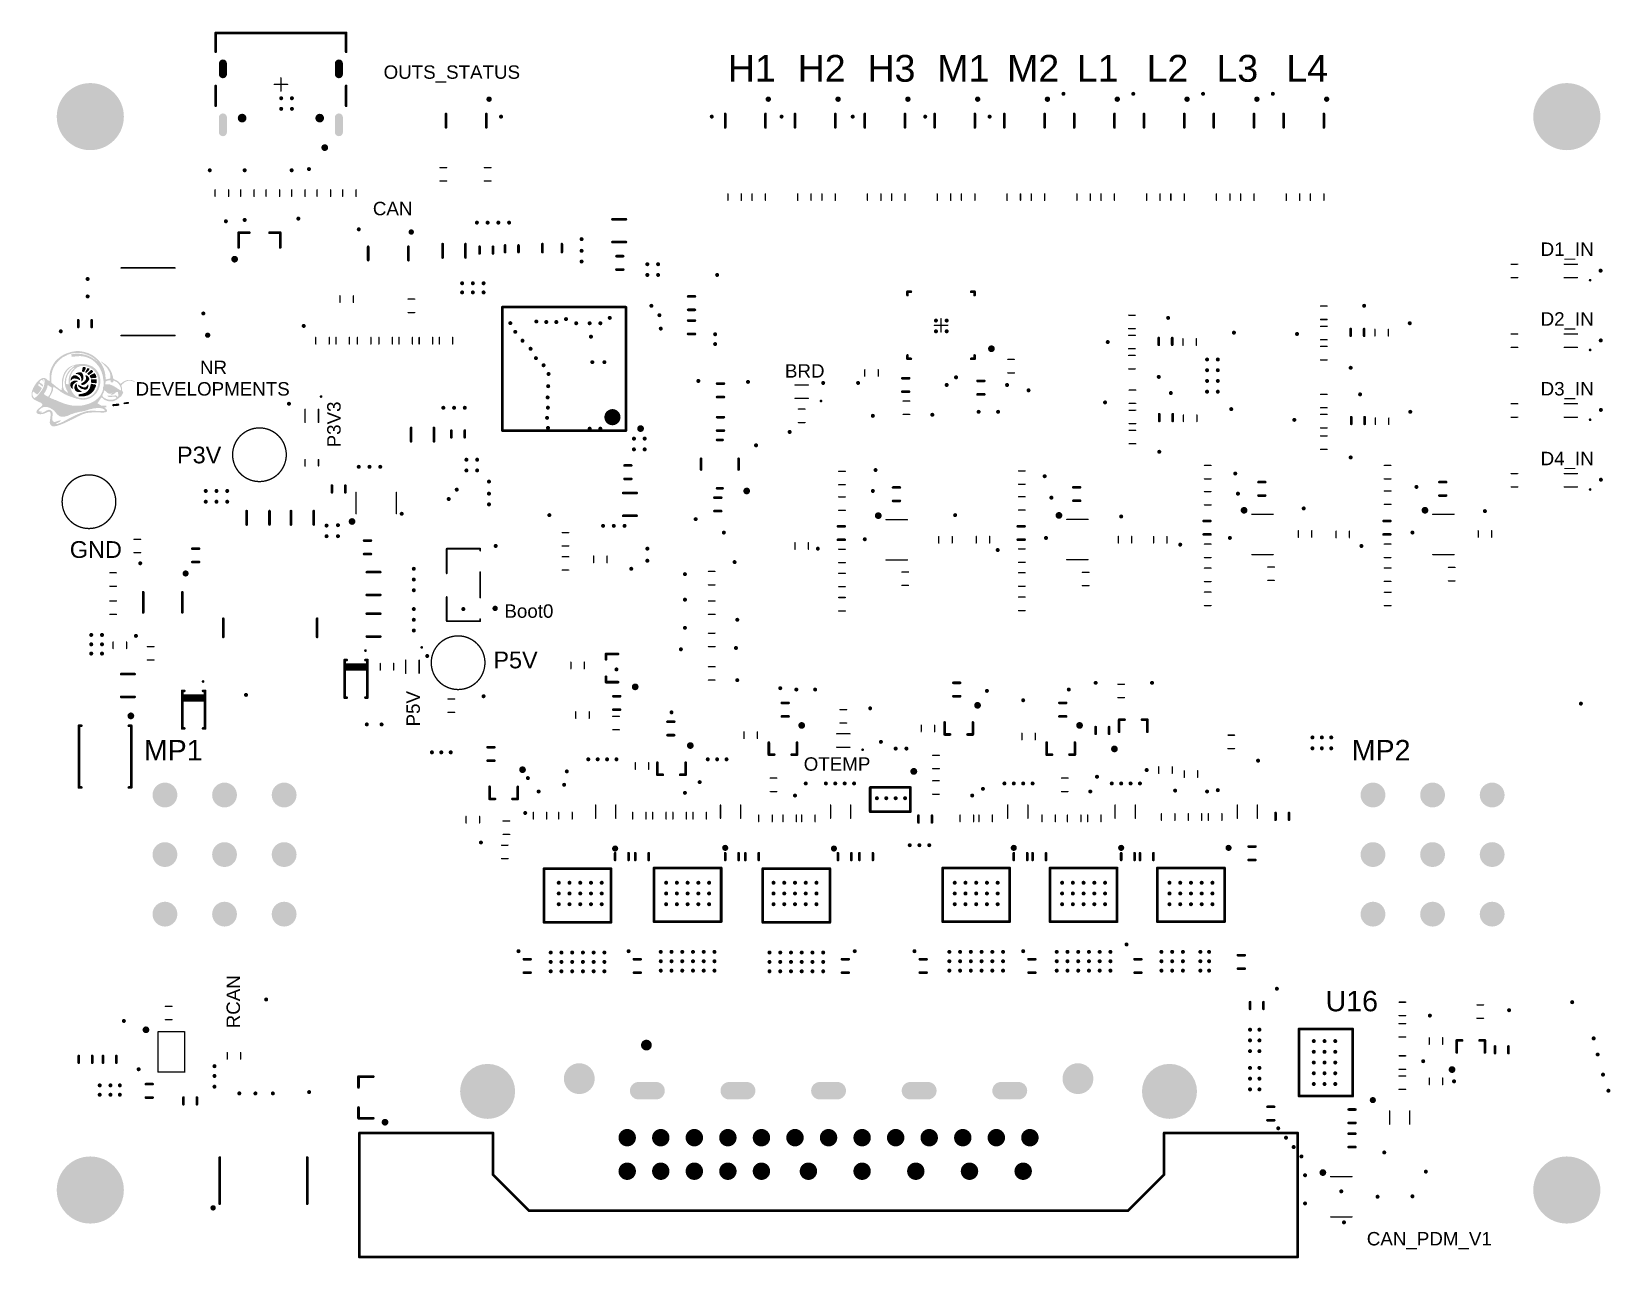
# Model space of a CAD drawing. Header units: inches. Extents: x 1 to 118, y 10 to 101.
import ezdxf

# ---------------------------------------------------------------- set-up
doc = ezdxf.new("R2010")
doc.units = ezdxf.units.IN
for name, color, linetype in [('Mechanical 3', 76, 'Continuous'), ('Pad Holes', 156, 'Continuous'), ('Top Overlay', 2, 'Continuous'), ('Via Holes', 16, 'Continuous')]:
    doc.layers.add(name, color=color, linetype=linetype)
doc.styles.add('Arial', font='', dxfattribs={"height": 0.2})
doc.styles.get('Arial').set_extended_font_data('Arial')

msp = doc.modelspace()

# ---------------------------------------------------------------- texts
at = {"layer": 'Top Overlay', "style": 'Arial'}
for s, height, p in [('OUTS_STATUS', 1, (26.85, 97.82)), ('H1', 2, (52.5, 97.6)), ('H2', 2, (57.7, 97.6)), ('H3', 2, (62.9, 97.6)), ('M1', 2, (68.1, 97.6)), ('M2', 2, (73.3, 97.6)), ('L1', 2, (78.5, 97.6)), ('L2', 2, (83.7, 97.6)), ('L3', 2, (88.9, 97.6)), ('L4', 2, (94.1, 97.6)), ('BRD', 1, (56.75, 75.55)), ('P3V', 1.25, (11.46, 69.16)), ('GND', 1.25, (3.47, 62.11)), ('Boot0', 1, (35.85, 57.65)), ('P5V', 1.25, (35.03, 53.88)), ('MP1', 1.524, (8.99, 47.02)), ('MP2', 1.524, (98.98, 47.02)), ('OTEMP', 1, (58.15, 46.25)), ('U16', 1.524, (97.03, 28.32)), ('CAN_PDM_V1', 1, (100.1, 10.87))]:
    msp.add_text(s, height=height, dxfattribs=at).set_placement(p)
for s, rotation, p in [('CAN', 360, (26.05, 87.65)), ('D1_IN', 360, (113.05, 84.62)), ('D2_IN', 360, (113.05, 79.42)), ('NR', 360, (13.17, 75.81)), ('DEVELOPMENTS', 360, (8.37, 74.21)), ('D3_IN', 360, (113.05, 74.22)), ('P3V3', 90, (23.65, 70.35)), ('D4_IN', 360, (113.05, 69.02)), ('P5V', 90, (29.55, 49.55)), ('RCAN', 90, (16.15, 27.05))]:
    msp.add_text(s, height=1, rotation=rotation, dxfattribs=at).set_placement(p)

# ---------------------------------------------------------------- blocks, each defined once
blk = doc.blocks.new('CAPC1608X09M_3')
at = {"layer": 'Top Overlay'}
for points in [[(-0.2, 0.5, 0.2, 0.2, 0), (0.3, 0.5, 0.2, 0.2, 0)], [(-0.2, -0.5, 0.2, 0.2, 0), (0.3, -0.5, 0.2, 0.2, 0)]]:
    blk.add_lwpolyline(points, format="xyseb", dxfattribs=at)
for points in [[(-0.25, 0.5, 0.1, 0.1, 1), (-0.15, 0.5, 0.1, 0.1, 1)], [(0.25, 0.5, 0.1, 0.1, 1), (0.35, 0.5, 0.1, 0.1, 1)], [(-0.25, -0.5, 0.1, 0.1, 1), (-0.15, -0.5, 0.1, 0.1, 1)], [(0.25, -0.5, 0.1, 0.1, 1), (0.35, -0.5, 0.1, 0.1, 1)]]:
    blk.add_lwpolyline(points, format="xyseb", close=True, dxfattribs=at)
blk = doc.blocks.new('RESC2012X06N_4')
at = {"layer": 'Top Overlay'}
for points in [[(-0.5, 0.75, 0.1, 0.1, 0), (0.5, 0.75, 0.1, 0.1, 0)], [(-0.5, -0.75, 0.1, 0.1, 0), (0.5, -0.75, 0.1, 0.1, 0)]]:
    blk.add_lwpolyline(points, format="xyseb", dxfattribs=at)
for points in [[(-0.52, 0.75, 0.05, 0.05, 1), (-0.48, 0.75, 0.05, 0.05, 1)], [(0.48, 0.75, 0.05, 0.05, 1), (0.52, 0.75, 0.05, 0.05, 1)], [(-0.52, -0.75, 0.05, 0.05, 1), (-0.48, -0.75, 0.05, 0.05, 1)], [(0.48, -0.75, 0.05, 0.05, 1), (0.52, -0.75, 0.05, 0.05, 1)]]:
    blk.add_lwpolyline(points, format="xyseb", close=True, dxfattribs=at)
blk = doc.blocks.new('RESC2012X06N_5')
at = {"layer": 'Top Overlay'}
for points in [[(-0.5, 0.75, 0.1, 0.1, 0), (0.5, 0.75, 0.1, 0.1, 0)], [(-0.5, -0.75, 0.1, 0.1, 0), (0.5, -0.75, 0.1, 0.1, 0)]]:
    blk.add_lwpolyline(points, format="xyseb", dxfattribs=at)
for points in [[(-0.52, 0.75, 0.05, 0.05, 1), (-0.48, 0.75, 0.05, 0.05, 1)], [(0.48, 0.75, 0.05, 0.05, 1), (0.52, 0.75, 0.05, 0.05, 1)], [(-0.52, -0.75, 0.05, 0.05, 1), (-0.48, -0.75, 0.05, 0.05, 1)], [(0.48, -0.75, 0.05, 0.05, 1), (0.52, -0.75, 0.05, 0.05, 1)]]:
    blk.add_lwpolyline(points, format="xyseb", close=True, dxfattribs=at)
blk = doc.blocks.new('RESC2012X06N_6')
at = {"layer": 'Top Overlay'}
for points in [[(-0.5, 0.75, 0.1, 0.1, 0), (0.5, 0.75, 0.1, 0.1, 0)], [(-0.5, -0.75, 0.1, 0.1, 0), (0.5, -0.75, 0.1, 0.1, 0)]]:
    blk.add_lwpolyline(points, format="xyseb", dxfattribs=at)
for points in [[(-0.52, 0.75, 0.05, 0.05, 1), (-0.48, 0.75, 0.05, 0.05, 1)], [(0.48, 0.75, 0.05, 0.05, 1), (0.52, 0.75, 0.05, 0.05, 1)], [(-0.52, -0.75, 0.05, 0.05, 1), (-0.48, -0.75, 0.05, 0.05, 1)], [(0.48, -0.75, 0.05, 0.05, 1), (0.52, -0.75, 0.05, 0.05, 1)]]:
    blk.add_lwpolyline(points, format="xyseb", close=True, dxfattribs=at)
blk = doc.blocks.new('TP__200_7')
at = {"layer": 'Top Overlay'}
for points in [[(2, 0, 0.1, 0.1, 1), (-2, 0, 0.1, 0.1, 1)], [(-2.02, 0, 0.05, 0.05, 1), (-1.98, 0, 0.05, 0.05, 1)], [(1.98, 0, 0.05, 0.05, 1), (2.02, 0, 0.05, 0.05, 1)]]:
    blk.add_lwpolyline(points, format="xyseb", close=True, dxfattribs=at)
blk = doc.blocks.new('TP__200_8')
at = {"layer": 'Top Overlay'}
for points in [[(2, 0, 0.1, 0.1, 1), (-2, 0, 0.1, 0.1, 1)], [(-2.02, 0, 0.05, 0.05, 1), (-1.98, 0, 0.05, 0.05, 1)], [(1.98, 0, 0.05, 0.05, 1), (2.02, 0, 0.05, 0.05, 1)]]:
    blk.add_lwpolyline(points, format="xyseb", close=True, dxfattribs=at)
blk = doc.blocks.new('TP__200_9')
at = {"layer": 'Top Overlay'}
for points in [[(2, 0, 0.1, 0.1, 1), (-2, 0, 0.1, 0.1, 1)], [(-2.02, 0, 0.05, 0.05, 1), (-1.98, 0, 0.05, 0.05, 1)], [(1.98, 0, 0.05, 0.05, 1), (2.02, 0, 0.05, 0.05, 1)]]:
    blk.add_lwpolyline(points, format="xyseb", close=True, dxfattribs=at)
blk = doc.blocks.new('RESC2012X06N_10')
at = {"layer": 'Top Overlay'}
for points in [[(-0.5, 0.75, 0.1, 0.1, 0), (0.5, 0.75, 0.1, 0.1, 0)], [(-0.5, -0.75, 0.1, 0.1, 0), (0.5, -0.75, 0.1, 0.1, 0)]]:
    blk.add_lwpolyline(points, format="xyseb", dxfattribs=at)
for points in [[(-0.52, 0.75, 0.05, 0.05, 1), (-0.48, 0.75, 0.05, 0.05, 1)], [(0.48, 0.75, 0.05, 0.05, 1), (0.52, 0.75, 0.05, 0.05, 1)], [(-0.52, -0.75, 0.05, 0.05, 1), (-0.48, -0.75, 0.05, 0.05, 1)], [(0.48, -0.75, 0.05, 0.05, 1), (0.52, -0.75, 0.05, 0.05, 1)]]:
    blk.add_lwpolyline(points, format="xyseb", close=True, dxfattribs=at)
blk = doc.blocks.new('STM_LQFP64_M_11')
at = {"layer": 'Top Overlay'}
for points in [[(-5.57, 4.45, 0.25, 0.25, 1), (-5.82, 4.45, 0.25, 0.25, 1)], [(-5.89, 4.45, 0.125, 0.125, 1), (-5.76, 4.45, 0.125, 0.125, 1)], [(-5.64, 4.45, 0.125, 0.125, 1), (-5.51, 4.45, 0.125, 0.125, 1)], [(-4.65, 4.6, 0.1, 0.1, 1), (-4.55, 4.6, 0.1, 0.1, 1)], [(-4.65, 4.6, 0.1, 0.1, 1), (-4.55, 4.6, 0.1, 0.1, 1)], [(-3.3, 3.6, 0.6, 0.6, 1), (-3.9, 3.6, 0.6, 0.6, 1)], [(-4.05, 3.6, 0.3, 0.3, 1), (-3.75, 3.6, 0.3, 0.3, 1)], [(-3.45, 3.6, 0.3, 0.3, 1), (-3.15, 3.6, 0.3, 0.3, 1)], [(4.55, 4.6, 0.1, 0.1, 1), (4.65, 4.6, 0.1, 0.1, 1)], [(4.55, 4.6, 0.1, 0.1, 1), (4.65, 4.6, 0.1, 0.1, 1)], [(-4.65, -4.6, 0.1, 0.1, 1), (-4.55, -4.6, 0.1, 0.1, 1)], [(-4.65, -4.6, 0.1, 0.1, 1), (-4.55, -4.6, 0.1, 0.1, 1)], [(4.55, -4.6, 0.1, 0.1, 1), (4.65, -4.6, 0.1, 0.1, 1)], [(4.55, -4.6, 0.1, 0.1, 1), (4.65, -4.6, 0.1, 0.1, 1)]]:
    blk.add_lwpolyline(points, format="xyseb", close=True, dxfattribs=at)
for points in [[(4.6, 4.6, 0.2, 0.2, 0), (-4.6, 4.6, 0.2, 0.2, 0)], [(-4.6, 4.6, 0.2, 0.2, 0), (-4.6, -4.6, 0.2, 0.2, 0)], [(4.6, 4.6, 0.2, 0.2, 0), (4.6, -4.6, 0.2, 0.2, 0)], [(4.6, -4.6, 0.2, 0.2, 0), (-4.6, -4.6, 0.2, 0.2, 0)]]:
    blk.add_lwpolyline(points, format="xyseb", dxfattribs=at)
blk = doc.blocks.new('WURTH_74651195_12')
at = {"layer": 'Pad Holes'}
h = blk.add_hatch(color=7, dxfattribs=at)
edge = h.paths.add_edge_path()
edge.add_arc((-4.44, 4.44), 0.925, 0, 360)
h = blk.add_hatch(color=7, dxfattribs=at)
edge = h.paths.add_edge_path()
edge.add_arc((0, 4.44), 0.925, 0, 360)
h = blk.add_hatch(color=7, dxfattribs=at)
edge = h.paths.add_edge_path()
edge.add_arc((4.44, 4.44), 0.925, 0, 360)
h = blk.add_hatch(color=7, dxfattribs=at)
edge = h.paths.add_edge_path()
edge.add_arc((-4.44, 0), 0.925, 0, 360)
h = blk.add_hatch(color=7, dxfattribs=at)
edge = h.paths.add_edge_path()
edge.add_arc((0, 0), 0.925, 0, 360)
h = blk.add_hatch(color=7, dxfattribs=at)
edge = h.paths.add_edge_path()
edge.add_arc((4.44, 0), 0.925, 0, 360)
h = blk.add_hatch(color=7, dxfattribs=at)
edge = h.paths.add_edge_path()
edge.add_arc((-4.44, -4.44), 0.925, 0, 360)
h = blk.add_hatch(color=7, dxfattribs=at)
edge = h.paths.add_edge_path()
edge.add_arc((0, -4.44), 0.925, 0, 360)
h = blk.add_hatch(color=7, dxfattribs=at)
edge = h.paths.add_edge_path()
edge.add_arc((4.44, -4.44), 0.925, 0, 360)
blk = doc.blocks.new('ABM8G_________13')
at = {"layer": 'Top Overlay'}
for points in [[(-0.4, 1.4, 0.2, 0.2, 0), (0.4, 1.4, 0.2, 0.2, 0)], [(-1.8, 0.2, 0.2, 0.2, 0), (-1.8, -0.2, 0.2, 0.2, 0)], [(1.8, 0.2, 0.2, 0.2, 0), (1.8, -0.2, 0.2, 0.2, 0)], [(-0.4, -1.4, 0.2, 0.2, 0), (0.4, -1.4, 0.2, 0.2, 0)]]:
    blk.add_lwpolyline(points, format="xyseb", dxfattribs=at)
for points in [[(-0.45, 1.4, 0.1, 0.1, 1), (-0.35, 1.4, 0.1, 0.1, 1)], [(0.35, 1.4, 0.1, 0.1, 1), (0.45, 1.4, 0.1, 0.1, 1)], [(-1.85, 0.2, 0.1, 0.1, 1), (-1.75, 0.2, 0.1, 0.1, 1)], [(1.75, 0.2, 0.1, 0.1, 1), (1.85, 0.2, 0.1, 0.1, 1)], [(-1.85, -0.2, 0.1, 0.1, 1), (-1.75, -0.2, 0.1, 0.1, 1)], [(1.75, -0.2, 0.1, 0.1, 1), (1.85, -0.2, 0.1, 0.1, 1)], [(-1.9, -2, 0.3, 0.3, 1), (-2.1, -2, 0.3, 0.3, 1)], [(-2.17, -2, 0.15, 0.15, 1), (-2.03, -2, 0.15, 0.15, 1)], [(-1.97, -2, 0.15, 0.15, 1), (-1.83, -2, 0.15, 0.15, 1)], [(-0.45, -1.4, 0.1, 0.1, 1), (-0.35, -1.4, 0.1, 0.1, 1)], [(0.35, -1.4, 0.1, 0.1, 1), (0.45, -1.4, 0.1, 0.1, 1)]]:
    blk.add_lwpolyline(points, format="xyseb", close=True, dxfattribs=at)
blk = doc.blocks.new('SOP65P600X115_15_14')
at = {"layer": 'Top Overlay'}
for points in [[(-3.4, 2.8, 0.254, 0.254, 1), (-3.6, 2.8, 0.254, 0.254, 1)], [(-3.66, 2.8, 0.127, 0.127, 1), (-3.54, 2.8, 0.127, 0.127, 1)], [(-3.46, 2.8, 0.127, 0.127, 1), (-3.34, 2.8, 0.127, 0.127, 1)], [(-2.05, 2.5, 0.1, 0.1, 1), (-1.95, 2.5, 0.1, 0.1, 1)], [(-2.05, 2.5, 0.1, 0.1, 1), (-1.95, 2.5, 0.1, 0.1, 1)], [(1.95, 2.5, 0.1, 0.1, 1), (2.05, 2.5, 0.1, 0.1, 1)], [(1.95, 2.5, 0.1, 0.1, 1), (2.05, 2.5, 0.1, 0.1, 1)], [(-2.05, -2.5, 0.1, 0.1, 1), (-1.95, -2.5, 0.1, 0.1, 1)], [(-2.05, -2.5, 0.1, 0.1, 1), (-1.95, -2.5, 0.1, 0.1, 1)], [(1.95, -2.5, 0.1, 0.1, 1), (2.05, -2.5, 0.1, 0.1, 1)], [(1.95, -2.5, 0.1, 0.1, 1), (2.05, -2.5, 0.1, 0.1, 1)]]:
    blk.add_lwpolyline(points, format="xyseb", close=True, dxfattribs=at)
for points in [[(-2, -2.5, 0.2, 0.2, 0), (-2, 2.5, 0.2, 0.2, 0)], [(2, 2.5, 0.2, 0.2, 0), (-2, 2.5, 0.2, 0.2, 0)], [(2, -2.5, 0.2, 0.2, 0), (2, 2.5, 0.2, 0.2, 0)], [(2, -2.5, 0.2, 0.2, 0), (-2, -2.5, 0.2, 0.2, 0)]]:
    blk.add_lwpolyline(points, format="xyseb", dxfattribs=at)
blk = doc.blocks.new('SOP65P600X115_15_15')
at = {"layer": 'Top Overlay'}
for points in [[(-3.4, 2.8, 0.254, 0.254, 1), (-3.6, 2.8, 0.254, 0.254, 1)], [(-3.66, 2.8, 0.127, 0.127, 1), (-3.54, 2.8, 0.127, 0.127, 1)], [(-3.46, 2.8, 0.127, 0.127, 1), (-3.34, 2.8, 0.127, 0.127, 1)], [(-2.05, 2.5, 0.1, 0.1, 1), (-1.95, 2.5, 0.1, 0.1, 1)], [(-2.05, 2.5, 0.1, 0.1, 1), (-1.95, 2.5, 0.1, 0.1, 1)], [(1.95, 2.5, 0.1, 0.1, 1), (2.05, 2.5, 0.1, 0.1, 1)], [(1.95, 2.5, 0.1, 0.1, 1), (2.05, 2.5, 0.1, 0.1, 1)], [(-2.05, -2.5, 0.1, 0.1, 1), (-1.95, -2.5, 0.1, 0.1, 1)], [(-2.05, -2.5, 0.1, 0.1, 1), (-1.95, -2.5, 0.1, 0.1, 1)], [(1.95, -2.5, 0.1, 0.1, 1), (2.05, -2.5, 0.1, 0.1, 1)], [(1.95, -2.5, 0.1, 0.1, 1), (2.05, -2.5, 0.1, 0.1, 1)]]:
    blk.add_lwpolyline(points, format="xyseb", close=True, dxfattribs=at)
for points in [[(-2, -2.5, 0.2, 0.2, 0), (-2, 2.5, 0.2, 0.2, 0)], [(2, 2.5, 0.2, 0.2, 0), (-2, 2.5, 0.2, 0.2, 0)], [(2, -2.5, 0.2, 0.2, 0), (2, 2.5, 0.2, 0.2, 0)], [(2, -2.5, 0.2, 0.2, 0), (-2, -2.5, 0.2, 0.2, 0)]]:
    blk.add_lwpolyline(points, format="xyseb", dxfattribs=at)
blk = doc.blocks.new('SOP65P600X115_15_16')
at = {"layer": 'Top Overlay'}
for points in [[(-3.4, 2.8, 0.254, 0.254, 1), (-3.6, 2.8, 0.254, 0.254, 1)], [(-3.66, 2.8, 0.127, 0.127, 1), (-3.54, 2.8, 0.127, 0.127, 1)], [(-3.46, 2.8, 0.127, 0.127, 1), (-3.34, 2.8, 0.127, 0.127, 1)], [(-2.05, 2.5, 0.1, 0.1, 1), (-1.95, 2.5, 0.1, 0.1, 1)], [(-2.05, 2.5, 0.1, 0.1, 1), (-1.95, 2.5, 0.1, 0.1, 1)], [(1.95, 2.5, 0.1, 0.1, 1), (2.05, 2.5, 0.1, 0.1, 1)], [(1.95, 2.5, 0.1, 0.1, 1), (2.05, 2.5, 0.1, 0.1, 1)], [(-2.05, -2.5, 0.1, 0.1, 1), (-1.95, -2.5, 0.1, 0.1, 1)], [(-2.05, -2.5, 0.1, 0.1, 1), (-1.95, -2.5, 0.1, 0.1, 1)], [(1.95, -2.5, 0.1, 0.1, 1), (2.05, -2.5, 0.1, 0.1, 1)], [(1.95, -2.5, 0.1, 0.1, 1), (2.05, -2.5, 0.1, 0.1, 1)]]:
    blk.add_lwpolyline(points, format="xyseb", close=True, dxfattribs=at)
for points in [[(-2, 2.5, 0.2, 0.2, 0), (-2, -2.5, 0.2, 0.2, 0)], [(2, 2.5, 0.2, 0.2, 0), (-2, 2.5, 0.2, 0.2, 0)], [(2, 2.5, 0.2, 0.2, 0), (2, -2.5, 0.2, 0.2, 0)], [(2, -2.5, 0.2, 0.2, 0), (-2, -2.5, 0.2, 0.2, 0)]]:
    blk.add_lwpolyline(points, format="xyseb", dxfattribs=at)
blk = doc.blocks.new('MCHP_MSOP_MS8_N_17')
at = {"layer": 'Top Overlay'}
for points in [[(-1.97, 1.75, 0.25, 0.25, 1), (-2.23, 1.75, 0.25, 0.25, 1)], [(-2.29, 1.75, 0.125, 0.125, 1), (-2.16, 1.75, 0.125, 0.125, 1)], [(-2.04, 1.75, 0.125, 0.125, 1), (-1.91, 1.75, 0.125, 0.125, 1)], [(-0.95, 1.5, 0.1, 0.1, 1), (-0.85, 1.5, 0.1, 0.1, 1)], [(-0.95, 1.5, 0.1, 0.1, 1), (-0.85, 1.5, 0.1, 0.1, 1)], [(0.85, 1.5, 0.1, 0.1, 1), (0.95, 1.5, 0.1, 0.1, 1)], [(0.85, 1.5, 0.1, 0.1, 1), (0.95, 1.5, 0.1, 0.1, 1)], [(-0.95, -1.5, 0.1, 0.1, 1), (-0.85, -1.5, 0.1, 0.1, 1)], [(-0.95, -1.5, 0.1, 0.1, 1), (-0.85, -1.5, 0.1, 0.1, 1)], [(0.85, -1.5, 0.1, 0.1, 1), (0.95, -1.5, 0.1, 0.1, 1)], [(0.85, -1.5, 0.1, 0.1, 1), (0.95, -1.5, 0.1, 0.1, 1)]]:
    blk.add_lwpolyline(points, format="xyseb", close=True, dxfattribs=at)
for points in [[(-0.9, -1.5, 0.2, 0.2, 0), (-0.9, 1.5, 0.2, 0.2, 0)], [(0.9, 1.5, 0.2, 0.2, 0), (-0.9, 1.5, 0.2, 0.2, 0)], [(0.9, -1.5, 0.2, 0.2, 0), (0.9, 1.5, 0.2, 0.2, 0)], [(0.9, -1.5, 0.2, 0.2, 0), (-0.9, -1.5, 0.2, 0.2, 0)]]:
    blk.add_lwpolyline(points, format="xyseb", dxfattribs=at)
blk = doc.blocks.new('FP_SOT1426_1_IPC_A_18')
at = {"layer": 'Mechanical 3'}
for points in [[(0.5, 0, 0.1, 0.1, 0), (-0.5, 0, 0.1, 0.1, 0)], [(0, 0.5, 0.1, 0.1, 0), (0, -0.5, 0.1, 0.1, 0)]]:
    blk.add_lwpolyline(points, format="xyseb", dxfattribs=at)
for points in [[(-0.52, 0, 0.05, 0.05, 1), (-0.48, 0, 0.05, 0.05, 1)], [(-0.02, 0.5, 0.05, 0.05, 1), (0.02, 0.5, 0.05, 0.05, 1)], [(0.48, 0, 0.05, 0.05, 1), (0.52, 0, 0.05, 0.05, 1)], [(-0.02, -0.5, 0.05, 0.05, 1), (0.02, -0.5, 0.05, 0.05, 1)]]:
    blk.add_lwpolyline(points, format="xyseb", close=True, dxfattribs=at)
at = {"layer": 'Top Overlay'}
for points in [[(-2.25, 2.5, 0.2, 0.2, 0), (-2.5, 2.5, 0.2, 0.2, 0)], [(-2.5, 2.5, 0.2, 0.2, 0), (-2.5, 2.25, 0.2, 0.2, 0)], [(2.5, 2.5, 0.2, 0.2, 0), (2.25, 2.5, 0.2, 0.2, 0)], [(2.5, 2.5, 0.2, 0.2, 0), (2.5, 2.25, 0.2, 0.2, 0)], [(-2.5, -2.25, 0.2, 0.2, 0), (-2.5, -2.5, 0.2, 0.2, 0)], [(2.5, -2.25, 0.2, 0.2, 0), (2.5, -2.5, 0.2, 0.2, 0)], [(-2.25, -2.5, 0.2, 0.2, 0), (-2.5, -2.5, 0.2, 0.2, 0)], [(2.5, -2.5, 0.2, 0.2, 0), (2.25, -2.5, 0.2, 0.2, 0)]]:
    blk.add_lwpolyline(points, format="xyseb", dxfattribs=at)
for points in [[(-2.55, 2.5, 0.1, 0.1, 1), (-2.45, 2.5, 0.1, 0.1, 1)], [(-2.55, 2.5, 0.1, 0.1, 1), (-2.45, 2.5, 0.1, 0.1, 1)], [(-2.3, 2.5, 0.1, 0.1, 1), (-2.2, 2.5, 0.1, 0.1, 1)], [(2.2, 2.5, 0.1, 0.1, 1), (2.3, 2.5, 0.1, 0.1, 1)], [(2.45, 2.5, 0.1, 0.1, 1), (2.55, 2.5, 0.1, 0.1, 1)], [(2.45, 2.5, 0.1, 0.1, 1), (2.55, 2.5, 0.1, 0.1, 1)], [(-3.63, 1.75, 0.25, 0.25, 1), (-3.88, 1.75, 0.25, 0.25, 1)], [(-3.94, 1.75, 0.125, 0.125, 1), (-3.82, 1.75, 0.125, 0.125, 1)], [(-3.69, 1.75, 0.125, 0.125, 1), (-3.57, 1.75, 0.125, 0.125, 1)], [(-2.55, 2.25, 0.1, 0.1, 1), (-2.45, 2.25, 0.1, 0.1, 1)], [(2.45, 2.25, 0.1, 0.1, 1), (2.55, 2.25, 0.1, 0.1, 1)], [(-2.55, -2.25, 0.1, 0.1, 1), (-2.45, -2.25, 0.1, 0.1, 1)], [(2.45, -2.25, 0.1, 0.1, 1), (2.55, -2.25, 0.1, 0.1, 1)], [(-2.55, -2.5, 0.1, 0.1, 1), (-2.45, -2.5, 0.1, 0.1, 1)], [(-2.55, -2.5, 0.1, 0.1, 1), (-2.45, -2.5, 0.1, 0.1, 1)], [(-2.3, -2.5, 0.1, 0.1, 1), (-2.2, -2.5, 0.1, 0.1, 1)], [(2.2, -2.5, 0.1, 0.1, 1), (2.3, -2.5, 0.1, 0.1, 1)], [(2.45, -2.5, 0.1, 0.1, 1), (2.55, -2.5, 0.1, 0.1, 1)], [(2.45, -2.5, 0.1, 0.1, 1), (2.55, -2.5, 0.1, 0.1, 1)]]:
    blk.add_lwpolyline(points, format="xyseb", close=True, dxfattribs=at)
blk = doc.blocks.new('SOIC127P600X175_8N_19')
at = {"layer": 'Top Overlay'}
for points in [[(-4.35, 2.49, 0.2, 0.2, 1), (-4.54, 2.49, 0.2, 0.2, 1)], [(-4.59, 2.49, 0.1, 0.1, 1), (-4.49, 2.49, 0.1, 0.1, 1)], [(-4.4, 2.49, 0.1, 0.1, 1), (-4.3, 2.49, 0.1, 0.1, 1)], [(-2.03, 2.52, 0.0635, 0.0635, 1), (-1.97, 2.52, 0.0635, 0.0635, 1)], [(1.97, 2.52, 0.0635, 0.0635, 1), (2.03, 2.52, 0.0635, 0.0635, 1)], [(-2.03, -2.52, 0.0635, 0.0635, 1), (-1.97, -2.52, 0.0635, 0.0635, 1)], [(1.97, -2.52, 0.0635, 0.0635, 1), (2.03, -2.52, 0.0635, 0.0635, 1)]]:
    blk.add_lwpolyline(points, format="xyseb", close=True, dxfattribs=at)
for points in [[(2, 2.52, 0.127, 0.127, 0), (-2, 2.52, 0.127, 0.127, 0)], [(2, -2.52, 0.127, 0.127, 0), (-2, -2.52, 0.127, 0.127, 0)]]:
    blk.add_lwpolyline(points, format="xyseb", dxfattribs=at)
blk = doc.blocks.new('SOT95P280X145_5N_20')
at = {"layer": 'Top Overlay'}
for points in [[(-1.25, 1.8, 0.25, 0.25, 1), (-1.5, 1.8, 0.25, 0.25, 1)], [(-1.56, 1.8, 0.125, 0.125, 1), (-1.44, 1.8, 0.125, 0.125, 1)], [(-1.31, 1.8, 0.125, 0.125, 1), (-1.19, 1.8, 0.125, 0.125, 1)], [(-0.82, 1.5, 0.05, 0.05, 1), (-0.78, 1.5, 0.05, 0.05, 1)], [(0.78, 1.5, 0.05, 0.05, 1), (0.82, 1.5, 0.05, 0.05, 1)], [(-0.82, -1.5, 0.05, 0.05, 1), (-0.78, -1.5, 0.05, 0.05, 1)], [(0.78, -1.5, 0.05, 0.05, 1), (0.82, -1.5, 0.05, 0.05, 1)]]:
    blk.add_lwpolyline(points, format="xyseb", close=True, dxfattribs=at)
for points in [[(-0.8, 1.5, 0.1, 0.1, 0), (0.8, 1.5, 0.1, 0.1, 0)], [(-0.8, -1.5, 0.1, 0.1, 0), (0.8, -1.5, 0.1, 0.1, 0)]]:
    blk.add_lwpolyline(points, format="xyseb", dxfattribs=at)
blk = doc.blocks.new('SOT95P280X145_5N_21')
at = {"layer": 'Top Overlay'}
for points in [[(-1.25, 1.8, 0.25, 0.25, 1), (-1.5, 1.8, 0.25, 0.25, 1)], [(-1.56, 1.8, 0.125, 0.125, 1), (-1.44, 1.8, 0.125, 0.125, 1)], [(-1.31, 1.8, 0.125, 0.125, 1), (-1.19, 1.8, 0.125, 0.125, 1)], [(-0.82, 1.5, 0.05, 0.05, 1), (-0.78, 1.5, 0.05, 0.05, 1)], [(0.78, 1.5, 0.05, 0.05, 1), (0.82, 1.5, 0.05, 0.05, 1)], [(-0.82, -1.5, 0.05, 0.05, 1), (-0.78, -1.5, 0.05, 0.05, 1)], [(0.78, -1.5, 0.05, 0.05, 1), (0.82, -1.5, 0.05, 0.05, 1)]]:
    blk.add_lwpolyline(points, format="xyseb", close=True, dxfattribs=at)
for points in [[(-0.8, 1.5, 0.1, 0.1, 0), (0.8, 1.5, 0.1, 0.1, 0)], [(-0.8, -1.5, 0.1, 0.1, 0), (0.8, -1.5, 0.1, 0.1, 0)]]:
    blk.add_lwpolyline(points, format="xyseb", dxfattribs=at)
blk = doc.blocks.new('SOT95P280X145_5N_22')
at = {"layer": 'Top Overlay'}
for points in [[(-1.25, 1.8, 0.25, 0.25, 1), (-1.5, 1.8, 0.25, 0.25, 1)], [(-1.56, 1.8, 0.125, 0.125, 1), (-1.44, 1.8, 0.125, 0.125, 1)], [(-1.31, 1.8, 0.125, 0.125, 1), (-1.19, 1.8, 0.125, 0.125, 1)], [(-0.82, 1.5, 0.05, 0.05, 1), (-0.78, 1.5, 0.05, 0.05, 1)], [(0.78, 1.5, 0.05, 0.05, 1), (0.82, 1.5, 0.05, 0.05, 1)], [(-0.82, -1.5, 0.05, 0.05, 1), (-0.78, -1.5, 0.05, 0.05, 1)], [(0.78, -1.5, 0.05, 0.05, 1), (0.82, -1.5, 0.05, 0.05, 1)]]:
    blk.add_lwpolyline(points, format="xyseb", close=True, dxfattribs=at)
for points in [[(-0.8, 1.5, 0.1, 0.1, 0), (0.8, 1.5, 0.1, 0.1, 0)], [(-0.8, -1.5, 0.1, 0.1, 0), (0.8, -1.5, 0.1, 0.1, 0)]]:
    blk.add_lwpolyline(points, format="xyseb", dxfattribs=at)
blk = doc.blocks.new('SOT95P280X145_5N_23')
at = {"layer": 'Top Overlay'}
for points in [[(-1.25, 1.8, 0.25, 0.25, 1), (-1.5, 1.8, 0.25, 0.25, 1)], [(-1.56, 1.8, 0.125, 0.125, 1), (-1.44, 1.8, 0.125, 0.125, 1)], [(-1.31, 1.8, 0.125, 0.125, 1), (-1.19, 1.8, 0.125, 0.125, 1)], [(-0.82, 1.5, 0.05, 0.05, 1), (-0.78, 1.5, 0.05, 0.05, 1)], [(0.78, 1.5, 0.05, 0.05, 1), (0.82, 1.5, 0.05, 0.05, 1)], [(-0.82, -1.5, 0.05, 0.05, 1), (-0.78, -1.5, 0.05, 0.05, 1)], [(0.78, -1.5, 0.05, 0.05, 1), (0.82, -1.5, 0.05, 0.05, 1)]]:
    blk.add_lwpolyline(points, format="xyseb", close=True, dxfattribs=at)
for points in [[(-0.8, 1.5, 0.1, 0.1, 0), (0.8, 1.5, 0.1, 0.1, 0)], [(-0.8, -1.5, 0.1, 0.1, 0), (0.8, -1.5, 0.1, 0.1, 0)]]:
    blk.add_lwpolyline(points, format="xyseb", dxfattribs=at)
blk = doc.blocks.new('SOP65P600X115_15_24')
at = {"layer": 'Top Overlay'}
for points in [[(-3.4, 2.8, 0.254, 0.254, 1), (-3.6, 2.8, 0.254, 0.254, 1)], [(-3.66, 2.8, 0.127, 0.127, 1), (-3.54, 2.8, 0.127, 0.127, 1)], [(-3.46, 2.8, 0.127, 0.127, 1), (-3.34, 2.8, 0.127, 0.127, 1)], [(-2.05, 2.5, 0.1, 0.1, 1), (-1.95, 2.5, 0.1, 0.1, 1)], [(-2.05, 2.5, 0.1, 0.1, 1), (-1.95, 2.5, 0.1, 0.1, 1)], [(1.95, 2.5, 0.1, 0.1, 1), (2.05, 2.5, 0.1, 0.1, 1)], [(1.95, 2.5, 0.1, 0.1, 1), (2.05, 2.5, 0.1, 0.1, 1)], [(-2.05, -2.5, 0.1, 0.1, 1), (-1.95, -2.5, 0.1, 0.1, 1)], [(-2.05, -2.5, 0.1, 0.1, 1), (-1.95, -2.5, 0.1, 0.1, 1)], [(1.95, -2.5, 0.1, 0.1, 1), (2.05, -2.5, 0.1, 0.1, 1)], [(1.95, -2.5, 0.1, 0.1, 1), (2.05, -2.5, 0.1, 0.1, 1)]]:
    blk.add_lwpolyline(points, format="xyseb", close=True, dxfattribs=at)
for points in [[(-2, -2.5, 0.2, 0.2, 0), (-2, 2.5, 0.2, 0.2, 0)], [(2, 2.5, 0.2, 0.2, 0), (-2, 2.5, 0.2, 0.2, 0)], [(2, -2.5, 0.2, 0.2, 0), (2, 2.5, 0.2, 0.2, 0)], [(2, -2.5, 0.2, 0.2, 0), (-2, -2.5, 0.2, 0.2, 0)]]:
    blk.add_lwpolyline(points, format="xyseb", dxfattribs=at)
blk = doc.blocks.new('SOP65P600X115_15_25')
at = {"layer": 'Top Overlay'}
for points in [[(-3.4, 2.8, 0.254, 0.254, 1), (-3.6, 2.8, 0.254, 0.254, 1)], [(-3.66, 2.8, 0.127, 0.127, 1), (-3.54, 2.8, 0.127, 0.127, 1)], [(-3.46, 2.8, 0.127, 0.127, 1), (-3.34, 2.8, 0.127, 0.127, 1)], [(-2.05, 2.5, 0.1, 0.1, 1), (-1.95, 2.5, 0.1, 0.1, 1)], [(-2.05, 2.5, 0.1, 0.1, 1), (-1.95, 2.5, 0.1, 0.1, 1)], [(1.95, 2.5, 0.1, 0.1, 1), (2.05, 2.5, 0.1, 0.1, 1)], [(1.95, 2.5, 0.1, 0.1, 1), (2.05, 2.5, 0.1, 0.1, 1)], [(-2.05, -2.5, 0.1, 0.1, 1), (-1.95, -2.5, 0.1, 0.1, 1)], [(-2.05, -2.5, 0.1, 0.1, 1), (-1.95, -2.5, 0.1, 0.1, 1)], [(1.95, -2.5, 0.1, 0.1, 1), (2.05, -2.5, 0.1, 0.1, 1)], [(1.95, -2.5, 0.1, 0.1, 1), (2.05, -2.5, 0.1, 0.1, 1)]]:
    blk.add_lwpolyline(points, format="xyseb", close=True, dxfattribs=at)
for points in [[(-2, -2.5, 0.2, 0.2, 0), (-2, 2.5, 0.2, 0.2, 0)], [(2, 2.5, 0.2, 0.2, 0), (-2, 2.5, 0.2, 0.2, 0)], [(2, -2.5, 0.2, 0.2, 0), (2, 2.5, 0.2, 0.2, 0)], [(2, -2.5, 0.2, 0.2, 0), (-2, -2.5, 0.2, 0.2, 0)]]:
    blk.add_lwpolyline(points, format="xyseb", dxfattribs=at)
blk = doc.blocks.new('SOP65P600X115_15_26')
at = {"layer": 'Top Overlay'}
for points in [[(-3.4, 2.8, 0.254, 0.254, 1), (-3.6, 2.8, 0.254, 0.254, 1)], [(-3.66, 2.8, 0.127, 0.127, 1), (-3.54, 2.8, 0.127, 0.127, 1)], [(-3.46, 2.8, 0.127, 0.127, 1), (-3.34, 2.8, 0.127, 0.127, 1)], [(-2.05, 2.5, 0.1, 0.1, 1), (-1.95, 2.5, 0.1, 0.1, 1)], [(-2.05, 2.5, 0.1, 0.1, 1), (-1.95, 2.5, 0.1, 0.1, 1)], [(1.95, 2.5, 0.1, 0.1, 1), (2.05, 2.5, 0.1, 0.1, 1)], [(1.95, 2.5, 0.1, 0.1, 1), (2.05, 2.5, 0.1, 0.1, 1)], [(-2.05, -2.5, 0.1, 0.1, 1), (-1.95, -2.5, 0.1, 0.1, 1)], [(-2.05, -2.5, 0.1, 0.1, 1), (-1.95, -2.5, 0.1, 0.1, 1)], [(1.95, -2.5, 0.1, 0.1, 1), (2.05, -2.5, 0.1, 0.1, 1)], [(1.95, -2.5, 0.1, 0.1, 1), (2.05, -2.5, 0.1, 0.1, 1)]]:
    blk.add_lwpolyline(points, format="xyseb", close=True, dxfattribs=at)
for points in [[(-2, -2.5, 0.2, 0.2, 0), (-2, 2.5, 0.2, 0.2, 0)], [(2, 2.5, 0.2, 0.2, 0), (-2, 2.5, 0.2, 0.2, 0)], [(2, -2.5, 0.2, 0.2, 0), (2, 2.5, 0.2, 0.2, 0)], [(2, -2.5, 0.2, 0.2, 0), (-2, -2.5, 0.2, 0.2, 0)]]:
    blk.add_lwpolyline(points, format="xyseb", dxfattribs=at)
blk = doc.blocks.new('SOP65P600X115_15_27')
at = {"layer": 'Top Overlay'}
for points in [[(-3.4, 2.8, 0.254, 0.254, 1), (-3.6, 2.8, 0.254, 0.254, 1)], [(-3.66, 2.8, 0.127, 0.127, 1), (-3.54, 2.8, 0.127, 0.127, 1)], [(-3.46, 2.8, 0.127, 0.127, 1), (-3.34, 2.8, 0.127, 0.127, 1)], [(-2.05, 2.5, 0.1, 0.1, 1), (-1.95, 2.5, 0.1, 0.1, 1)], [(-2.05, 2.5, 0.1, 0.1, 1), (-1.95, 2.5, 0.1, 0.1, 1)], [(1.95, 2.5, 0.1, 0.1, 1), (2.05, 2.5, 0.1, 0.1, 1)], [(1.95, 2.5, 0.1, 0.1, 1), (2.05, 2.5, 0.1, 0.1, 1)], [(-2.05, -2.5, 0.1, 0.1, 1), (-1.95, -2.5, 0.1, 0.1, 1)], [(-2.05, -2.5, 0.1, 0.1, 1), (-1.95, -2.5, 0.1, 0.1, 1)], [(1.95, -2.5, 0.1, 0.1, 1), (2.05, -2.5, 0.1, 0.1, 1)], [(1.95, -2.5, 0.1, 0.1, 1), (2.05, -2.5, 0.1, 0.1, 1)]]:
    blk.add_lwpolyline(points, format="xyseb", close=True, dxfattribs=at)
for points in [[(-2, -2.5, 0.2, 0.2, 0), (-2, 2.5, 0.2, 0.2, 0)], [(2, 2.5, 0.2, 0.2, 0), (-2, 2.5, 0.2, 0.2, 0)], [(2, -2.5, 0.2, 0.2, 0), (2, 2.5, 0.2, 0.2, 0)], [(2, -2.5, 0.2, 0.2, 0), (-2, -2.5, 0.2, 0.2, 0)]]:
    blk.add_lwpolyline(points, format="xyseb", dxfattribs=at)
blk = doc.blocks.new('SON65P300X300X100_9N_D_28')
at = {"layer": 'Top Overlay'}
for points in [[(-1.77, 1.65, 0.25, 0.25, 1), (-2.02, 1.65, 0.25, 0.25, 1)], [(-2.09, 1.65, 0.125, 0.125, 1), (-1.96, 1.65, 0.125, 0.125, 1)], [(-1.84, 1.65, 0.125, 0.125, 1), (-1.71, 1.65, 0.125, 0.125, 1)], [(-1.02, 1.5, 0.05, 0.05, 1), (-0.98, 1.5, 0.05, 0.05, 1)], [(-1.02, 1.5, 0.05, 0.05, 1), (-0.98, 1.5, 0.05, 0.05, 1)], [(0.98, 1.5, 0.05, 0.05, 1), (1.02, 1.5, 0.05, 0.05, 1)], [(0.98, 1.5, 0.05, 0.05, 1), (1.02, 1.5, 0.05, 0.05, 1)], [(-1.02, -1.5, 0.05, 0.05, 1), (-0.98, -1.5, 0.05, 0.05, 1)], [(-1.02, -1.5, 0.05, 0.05, 1), (-0.98, -1.5, 0.05, 0.05, 1)], [(0.98, -1.5, 0.05, 0.05, 1), (1.02, -1.5, 0.05, 0.05, 1)], [(0.98, -1.5, 0.05, 0.05, 1), (1.02, -1.5, 0.05, 0.05, 1)]]:
    blk.add_lwpolyline(points, format="xyseb", close=True, dxfattribs=at)
for points in [[(-1, 1.5, 0.1, 0.1, 0), (1, 1.5, 0.1, 0.1, 0)], [(-1, -1.5, 0.1, 0.1, 0), (-1, 1.5, 0.1, 0.1, 0)], [(1, -1.5, 0.1, 0.1, 0), (1, 1.5, 0.1, 0.1, 0)], [(-1, -1.5, 0.1, 0.1, 0), (1, -1.5, 0.1, 0.1, 0)]]:
    blk.add_lwpolyline(points, format="xyseb", dxfattribs=at)
blk = doc.blocks.new('SOT95P280X145_5N_29')
at = {"layer": 'Top Overlay'}
for points in [[(-1.25, 1.8, 0.25, 0.25, 1), (-1.5, 1.8, 0.25, 0.25, 1)], [(-1.56, 1.8, 0.125, 0.125, 1), (-1.44, 1.8, 0.125, 0.125, 1)], [(-1.31, 1.8, 0.125, 0.125, 1), (-1.19, 1.8, 0.125, 0.125, 1)], [(-0.82, 1.5, 0.05, 0.05, 1), (-0.78, 1.5, 0.05, 0.05, 1)], [(0.78, 1.5, 0.05, 0.05, 1), (0.82, 1.5, 0.05, 0.05, 1)], [(-0.82, -1.5, 0.05, 0.05, 1), (-0.78, -1.5, 0.05, 0.05, 1)], [(0.78, -1.5, 0.05, 0.05, 1), (0.82, -1.5, 0.05, 0.05, 1)]]:
    blk.add_lwpolyline(points, format="xyseb", close=True, dxfattribs=at)
for points in [[(-0.8, 1.5, 0.1, 0.1, 0), (0.8, 1.5, 0.1, 0.1, 0)], [(-0.8, -1.5, 0.1, 0.1, 0), (0.8, -1.5, 0.1, 0.1, 0)]]:
    blk.add_lwpolyline(points, format="xyseb", dxfattribs=at)
blk = doc.blocks.new('SOT95P280X145_6N_30')
at = {"layer": 'Top Overlay'}
for points in [[(-2.1, 1.7, 0.254, 0.254, 1), (-2.3, 1.7, 0.254, 0.254, 1)], [(-2.36, 1.7, 0.127, 0.127, 1), (-2.24, 1.7, 0.127, 0.127, 1)], [(-2.16, 1.7, 0.127, 0.127, 1), (-2.04, 1.7, 0.127, 0.127, 1)], [(-0.85, 1.46, 0.1, 0.1, 1), (-0.75, 1.46, 0.1, 0.1, 1)], [(0.65, 1.46, 0.1, 0.1, 1), (0.75, 1.46, 0.1, 0.1, 1)], [(-0.85, -1.46, 0.1, 0.1, 1), (-0.75, -1.46, 0.1, 0.1, 1)], [(0.65, -1.46, 0.1, 0.1, 1), (0.75, -1.46, 0.1, 0.1, 1)]]:
    blk.add_lwpolyline(points, format="xyseb", close=True, dxfattribs=at)
for points in [[(0.7, 1.46, 0.2, 0.2, 0), (-0.8, 1.46, 0.2, 0.2, 0)], [(0.7, -1.46, 0.2, 0.2, 0), (-0.8, -1.46, 0.2, 0.2, 0)]]:
    blk.add_lwpolyline(points, format="xyseb", dxfattribs=at)
blk = doc.blocks.new('SW_CJS_1200TA_45')
at = {"layer": 'Top Overlay'}
for points in [[(-2.7, 1.25, 0.127, 0.127, 0), (-0.9, 1.25, 0.127, 0.127, 0)], [(-2.7, 1.25, 0.127, 0.127, 0), (-2.7, -1.25, 0.127, 0.127, 0)], [(0.85, 1.25, 0.127, 0.127, 0), (2.7, 1.25, 0.127, 0.127, 0)], [(2.7, 1.25, 0.127, 0.127, 0), (2.7, -1.25, 0.127, 0.127, 0)], [(-2.7, -1.25, 0.127, 0.127, 0), (-2.55, -1.25, 0.127, 0.127, 0)], [(-0.95, -1.25, 0.127, 0.127, 0), (0.95, -1.25, 0.127, 0.127, 0)], [(2.55, -1.25, 0.127, 0.127, 0), (2.7, -1.25, 0.127, 0.127, 0)]]:
    blk.add_lwpolyline(points, format="xyseb", dxfattribs=at)
for points in [[(-2.73, 1.25, 0.0635, 0.0635, 1), (-2.67, 1.25, 0.0635, 0.0635, 1)], [(-2.73, 1.25, 0.0635, 0.0635, 1), (-2.67, 1.25, 0.0635, 0.0635, 1)], [(-0.93, 1.25, 0.0635, 0.0635, 1), (-0.87, 1.25, 0.0635, 0.0635, 1)], [(0.82, 1.25, 0.0635, 0.0635, 1), (0.88, 1.25, 0.0635, 0.0635, 1)], [(2.67, 1.25, 0.0635, 0.0635, 1), (2.73, 1.25, 0.0635, 0.0635, 1)], [(2.67, 1.25, 0.0635, 0.0635, 1), (2.73, 1.25, 0.0635, 0.0635, 1)], [(-2.73, -1.25, 0.0635, 0.0635, 1), (-2.67, -1.25, 0.0635, 0.0635, 1)], [(-2.73, -1.25, 0.0635, 0.0635, 1), (-2.67, -1.25, 0.0635, 0.0635, 1)], [(-2.58, -1.25, 0.0635, 0.0635, 1), (-2.52, -1.25, 0.0635, 0.0635, 1)], [(-1.65, -2.36, 0.2, 0.2, 1), (-1.85, -2.36, 0.2, 0.2, 1)], [(-1.9, -2.36, 0.1, 0.1, 1), (-1.8, -2.36, 0.1, 0.1, 1)], [(-1.7, -2.36, 0.1, 0.1, 1), (-1.6, -2.36, 0.1, 0.1, 1)], [(-0.98, -1.25, 0.0635, 0.0635, 1), (-0.92, -1.25, 0.0635, 0.0635, 1)], [(0.92, -1.25, 0.0635, 0.0635, 1), (0.98, -1.25, 0.0635, 0.0635, 1)], [(2.52, -1.25, 0.0635, 0.0635, 1), (2.58, -1.25, 0.0635, 0.0635, 1)], [(2.67, -1.25, 0.0635, 0.0635, 1), (2.73, -1.25, 0.0635, 0.0635, 1)], [(2.67, -1.25, 0.0635, 0.0635, 1), (2.73, -1.25, 0.0635, 0.0635, 1)]]:
    blk.add_lwpolyline(points, format="xyseb", close=True, dxfattribs=at)
blk = doc.blocks.new('RESC1608X06M_46')
at = {"layer": 'Top Overlay'}
for points in [[(-0.25, 0.5, 0.1, 0.1, 0), (0.25, 0.5, 0.1, 0.1, 0)], [(-0.25, -0.5, 0.1, 0.1, 0), (0.25, -0.5, 0.1, 0.1, 0)]]:
    blk.add_lwpolyline(points, format="xyseb", dxfattribs=at)
for points in [[(-0.27, 0.5, 0.05, 0.05, 1), (-0.23, 0.5, 0.05, 0.05, 1)], [(0.23, 0.5, 0.05, 0.05, 1), (0.27, 0.5, 0.05, 0.05, 1)], [(-0.27, -0.5, 0.05, 0.05, 1), (-0.23, -0.5, 0.05, 0.05, 1)], [(0.23, -0.5, 0.05, 0.05, 1), (0.27, -0.5, 0.05, 0.05, 1)]]:
    blk.add_lwpolyline(points, format="xyseb", close=True, dxfattribs=at)
blk = doc.blocks.new('RESC1608X06M_47')
at = {"layer": 'Top Overlay'}
for points in [[(0.25, 0.5, 0.1, 0.1, 0), (-0.25, 0.5, 0.1, 0.1, 0)], [(0.25, -0.5, 0.1, 0.1, 0), (-0.25, -0.5, 0.1, 0.1, 0)]]:
    blk.add_lwpolyline(points, format="xyseb", dxfattribs=at)
for points in [[(-0.27, 0.5, 0.05, 0.05, 1), (-0.23, 0.5, 0.05, 0.05, 1)], [(0.23, 0.5, 0.05, 0.05, 1), (0.27, 0.5, 0.05, 0.05, 1)], [(-0.27, -0.5, 0.05, 0.05, 1), (-0.23, -0.5, 0.05, 0.05, 1)], [(0.23, -0.5, 0.05, 0.05, 1), (0.27, -0.5, 0.05, 0.05, 1)]]:
    blk.add_lwpolyline(points, format="xyseb", close=True, dxfattribs=at)
blk = doc.blocks.new('RESC1608X06M_48')
at = {"layer": 'Top Overlay'}
for points in [[(0.25, 0.5, 0.1, 0.1, 0), (-0.25, 0.5, 0.1, 0.1, 0)], [(0.25, -0.5, 0.1, 0.1, 0), (-0.25, -0.5, 0.1, 0.1, 0)]]:
    blk.add_lwpolyline(points, format="xyseb", dxfattribs=at)
for points in [[(-0.27, 0.5, 0.05, 0.05, 1), (-0.23, 0.5, 0.05, 0.05, 1)], [(0.23, 0.5, 0.05, 0.05, 1), (0.27, 0.5, 0.05, 0.05, 1)], [(-0.27, -0.5, 0.05, 0.05, 1), (-0.23, -0.5, 0.05, 0.05, 1)], [(0.23, -0.5, 0.05, 0.05, 1), (0.27, -0.5, 0.05, 0.05, 1)]]:
    blk.add_lwpolyline(points, format="xyseb", close=True, dxfattribs=at)
blk = doc.blocks.new('RESC1608X06M_49')
at = {"layer": 'Top Overlay'}
for points in [[(0.25, 0.5, 0.1, 0.1, 0), (-0.25, 0.5, 0.1, 0.1, 0)], [(0.25, -0.5, 0.1, 0.1, 0), (-0.25, -0.5, 0.1, 0.1, 0)]]:
    blk.add_lwpolyline(points, format="xyseb", dxfattribs=at)
for points in [[(-0.27, 0.5, 0.05, 0.05, 1), (-0.23, 0.5, 0.05, 0.05, 1)], [(0.23, 0.5, 0.05, 0.05, 1), (0.27, 0.5, 0.05, 0.05, 1)], [(-0.27, -0.5, 0.05, 0.05, 1), (-0.23, -0.5, 0.05, 0.05, 1)], [(0.23, -0.5, 0.05, 0.05, 1), (0.27, -0.5, 0.05, 0.05, 1)]]:
    blk.add_lwpolyline(points, format="xyseb", close=True, dxfattribs=at)
blk = doc.blocks.new('RESC1608X06M_50')
at = {"layer": 'Top Overlay'}
for points in [[(-0.25, 0.5, 0.1, 0.1, 0), (0.25, 0.5, 0.1, 0.1, 0)], [(-0.25, -0.5, 0.1, 0.1, 0), (0.25, -0.5, 0.1, 0.1, 0)]]:
    blk.add_lwpolyline(points, format="xyseb", dxfattribs=at)
for points in [[(-0.27, 0.5, 0.05, 0.05, 1), (-0.23, 0.5, 0.05, 0.05, 1)], [(0.23, 0.5, 0.05, 0.05, 1), (0.27, 0.5, 0.05, 0.05, 1)], [(-0.27, -0.5, 0.05, 0.05, 1), (-0.23, -0.5, 0.05, 0.05, 1)], [(0.23, -0.5, 0.05, 0.05, 1), (0.27, -0.5, 0.05, 0.05, 1)]]:
    blk.add_lwpolyline(points, format="xyseb", close=True, dxfattribs=at)
blk = doc.blocks.new('RESC1608X06M_51')
at = {"layer": 'Top Overlay'}
for points in [[(0.25, 0.5, 0.1, 0.1, 0), (-0.25, 0.5, 0.1, 0.1, 0)], [(0.25, -0.5, 0.1, 0.1, 0), (-0.25, -0.5, 0.1, 0.1, 0)]]:
    blk.add_lwpolyline(points, format="xyseb", dxfattribs=at)
for points in [[(-0.27, 0.5, 0.05, 0.05, 1), (-0.23, 0.5, 0.05, 0.05, 1)], [(0.23, 0.5, 0.05, 0.05, 1), (0.27, 0.5, 0.05, 0.05, 1)], [(-0.27, -0.5, 0.05, 0.05, 1), (-0.23, -0.5, 0.05, 0.05, 1)], [(0.23, -0.5, 0.05, 0.05, 1), (0.27, -0.5, 0.05, 0.05, 1)]]:
    blk.add_lwpolyline(points, format="xyseb", close=True, dxfattribs=at)
blk = doc.blocks.new('RESC1608X06M_52')
at = {"layer": 'Top Overlay'}
for points in [[(-0.25, 0.5, 0.1, 0.1, 0), (0.25, 0.5, 0.1, 0.1, 0)], [(-0.25, -0.5, 0.1, 0.1, 0), (0.25, -0.5, 0.1, 0.1, 0)]]:
    blk.add_lwpolyline(points, format="xyseb", dxfattribs=at)
for points in [[(-0.27, 0.5, 0.05, 0.05, 1), (-0.23, 0.5, 0.05, 0.05, 1)], [(0.23, 0.5, 0.05, 0.05, 1), (0.27, 0.5, 0.05, 0.05, 1)], [(-0.27, -0.5, 0.05, 0.05, 1), (-0.23, -0.5, 0.05, 0.05, 1)], [(0.23, -0.5, 0.05, 0.05, 1), (0.27, -0.5, 0.05, 0.05, 1)]]:
    blk.add_lwpolyline(points, format="xyseb", close=True, dxfattribs=at)
blk = doc.blocks.new('RESC1608X06M_53')
at = {"layer": 'Top Overlay'}
for points in [[(-0.25, 0.5, 0.1, 0.1, 0), (0.25, 0.5, 0.1, 0.1, 0)], [(-0.25, -0.5, 0.1, 0.1, 0), (0.25, -0.5, 0.1, 0.1, 0)]]:
    blk.add_lwpolyline(points, format="xyseb", dxfattribs=at)
for points in [[(-0.27, 0.5, 0.05, 0.05, 1), (-0.23, 0.5, 0.05, 0.05, 1)], [(0.23, 0.5, 0.05, 0.05, 1), (0.27, 0.5, 0.05, 0.05, 1)], [(-0.27, -0.5, 0.05, 0.05, 1), (-0.23, -0.5, 0.05, 0.05, 1)], [(0.23, -0.5, 0.05, 0.05, 1), (0.27, -0.5, 0.05, 0.05, 1)]]:
    blk.add_lwpolyline(points, format="xyseb", close=True, dxfattribs=at)
blk = doc.blocks.new('RESC1608X06M_54')
at = {"layer": 'Top Overlay'}
for points in [[(0.25, 0.5, 0.1, 0.1, 0), (-0.25, 0.5, 0.1, 0.1, 0)], [(0.25, -0.5, 0.1, 0.1, 0), (-0.25, -0.5, 0.1, 0.1, 0)]]:
    blk.add_lwpolyline(points, format="xyseb", dxfattribs=at)
for points in [[(-0.27, 0.5, 0.05, 0.05, 1), (-0.23, 0.5, 0.05, 0.05, 1)], [(0.23, 0.5, 0.05, 0.05, 1), (0.27, 0.5, 0.05, 0.05, 1)], [(-0.27, -0.5, 0.05, 0.05, 1), (-0.23, -0.5, 0.05, 0.05, 1)], [(0.23, -0.5, 0.05, 0.05, 1), (0.27, -0.5, 0.05, 0.05, 1)]]:
    blk.add_lwpolyline(points, format="xyseb", close=True, dxfattribs=at)
blk = doc.blocks.new('RESC1608X06M_55')
at = {"layer": 'Top Overlay'}
for points in [[(-0.25, 0.5, 0.1, 0.1, 0), (0.25, 0.5, 0.1, 0.1, 0)], [(-0.25, -0.5, 0.1, 0.1, 0), (0.25, -0.5, 0.1, 0.1, 0)]]:
    blk.add_lwpolyline(points, format="xyseb", dxfattribs=at)
for points in [[(-0.27, 0.5, 0.05, 0.05, 1), (-0.23, 0.5, 0.05, 0.05, 1)], [(0.23, 0.5, 0.05, 0.05, 1), (0.27, 0.5, 0.05, 0.05, 1)], [(-0.27, -0.5, 0.05, 0.05, 1), (-0.23, -0.5, 0.05, 0.05, 1)], [(0.23, -0.5, 0.05, 0.05, 1), (0.27, -0.5, 0.05, 0.05, 1)]]:
    blk.add_lwpolyline(points, format="xyseb", close=True, dxfattribs=at)
blk = doc.blocks.new('RESC1608X06M_56')
at = {"layer": 'Top Overlay'}
for points in [[(-0.25, 0.5, 0.1, 0.1, 0), (0.25, 0.5, 0.1, 0.1, 0)], [(-0.25, -0.5, 0.1, 0.1, 0), (0.25, -0.5, 0.1, 0.1, 0)]]:
    blk.add_lwpolyline(points, format="xyseb", dxfattribs=at)
for points in [[(-0.27, 0.5, 0.05, 0.05, 1), (-0.23, 0.5, 0.05, 0.05, 1)], [(0.23, 0.5, 0.05, 0.05, 1), (0.27, 0.5, 0.05, 0.05, 1)], [(-0.27, -0.5, 0.05, 0.05, 1), (-0.23, -0.5, 0.05, 0.05, 1)], [(0.23, -0.5, 0.05, 0.05, 1), (0.27, -0.5, 0.05, 0.05, 1)]]:
    blk.add_lwpolyline(points, format="xyseb", close=True, dxfattribs=at)
blk = doc.blocks.new('RESC1608X06M_57')
at = {"layer": 'Top Overlay'}
for points in [[(-0.25, 0.5, 0.1, 0.1, 0), (0.25, 0.5, 0.1, 0.1, 0)], [(-0.25, -0.5, 0.1, 0.1, 0), (0.25, -0.5, 0.1, 0.1, 0)]]:
    blk.add_lwpolyline(points, format="xyseb", dxfattribs=at)
for points in [[(-0.27, 0.5, 0.05, 0.05, 1), (-0.23, 0.5, 0.05, 0.05, 1)], [(0.23, 0.5, 0.05, 0.05, 1), (0.27, 0.5, 0.05, 0.05, 1)], [(-0.27, -0.5, 0.05, 0.05, 1), (-0.23, -0.5, 0.05, 0.05, 1)], [(0.23, -0.5, 0.05, 0.05, 1), (0.27, -0.5, 0.05, 0.05, 1)]]:
    blk.add_lwpolyline(points, format="xyseb", close=True, dxfattribs=at)
blk = doc.blocks.new('RESC1608X06M_58')
at = {"layer": 'Top Overlay'}
for points in [[(0.25, 0.5, 0.1, 0.1, 0), (-0.25, 0.5, 0.1, 0.1, 0)], [(0.25, -0.5, 0.1, 0.1, 0), (-0.25, -0.5, 0.1, 0.1, 0)]]:
    blk.add_lwpolyline(points, format="xyseb", dxfattribs=at)
for points in [[(-0.27, 0.5, 0.05, 0.05, 1), (-0.23, 0.5, 0.05, 0.05, 1)], [(0.23, 0.5, 0.05, 0.05, 1), (0.27, 0.5, 0.05, 0.05, 1)], [(-0.27, -0.5, 0.05, 0.05, 1), (-0.23, -0.5, 0.05, 0.05, 1)], [(0.23, -0.5, 0.05, 0.05, 1), (0.27, -0.5, 0.05, 0.05, 1)]]:
    blk.add_lwpolyline(points, format="xyseb", close=True, dxfattribs=at)
blk = doc.blocks.new('RESC1608X06M_59')
at = {"layer": 'Top Overlay'}
for points in [[(0.25, 0.5, 0.1, 0.1, 0), (-0.25, 0.5, 0.1, 0.1, 0)], [(0.25, -0.5, 0.1, 0.1, 0), (-0.25, -0.5, 0.1, 0.1, 0)]]:
    blk.add_lwpolyline(points, format="xyseb", dxfattribs=at)
for points in [[(-0.27, 0.5, 0.05, 0.05, 1), (-0.23, 0.5, 0.05, 0.05, 1)], [(0.23, 0.5, 0.05, 0.05, 1), (0.27, 0.5, 0.05, 0.05, 1)], [(-0.27, -0.5, 0.05, 0.05, 1), (-0.23, -0.5, 0.05, 0.05, 1)], [(0.23, -0.5, 0.05, 0.05, 1), (0.27, -0.5, 0.05, 0.05, 1)]]:
    blk.add_lwpolyline(points, format="xyseb", close=True, dxfattribs=at)
blk = doc.blocks.new('RESC1608X06M_60')
at = {"layer": 'Top Overlay'}
for points in [[(0.25, 0.5, 0.1, 0.1, 0), (-0.25, 0.5, 0.1, 0.1, 0)], [(0.25, -0.5, 0.1, 0.1, 0), (-0.25, -0.5, 0.1, 0.1, 0)]]:
    blk.add_lwpolyline(points, format="xyseb", dxfattribs=at)
for points in [[(-0.27, 0.5, 0.05, 0.05, 1), (-0.23, 0.5, 0.05, 0.05, 1)], [(0.23, 0.5, 0.05, 0.05, 1), (0.27, 0.5, 0.05, 0.05, 1)], [(-0.27, -0.5, 0.05, 0.05, 1), (-0.23, -0.5, 0.05, 0.05, 1)], [(0.23, -0.5, 0.05, 0.05, 1), (0.27, -0.5, 0.05, 0.05, 1)]]:
    blk.add_lwpolyline(points, format="xyseb", close=True, dxfattribs=at)
blk = doc.blocks.new('RESC1608X06M_61')
at = {"layer": 'Top Overlay'}
for points in [[(0.25, 0.5, 0.1, 0.1, 0), (-0.25, 0.5, 0.1, 0.1, 0)], [(0.25, -0.5, 0.1, 0.1, 0), (-0.25, -0.5, 0.1, 0.1, 0)]]:
    blk.add_lwpolyline(points, format="xyseb", dxfattribs=at)
for points in [[(-0.27, 0.5, 0.05, 0.05, 1), (-0.23, 0.5, 0.05, 0.05, 1)], [(0.23, 0.5, 0.05, 0.05, 1), (0.27, 0.5, 0.05, 0.05, 1)], [(-0.27, -0.5, 0.05, 0.05, 1), (-0.23, -0.5, 0.05, 0.05, 1)], [(0.23, -0.5, 0.05, 0.05, 1), (0.27, -0.5, 0.05, 0.05, 1)]]:
    blk.add_lwpolyline(points, format="xyseb", close=True, dxfattribs=at)
blk = doc.blocks.new('RESC1608X06M_62')
at = {"layer": 'Top Overlay'}
for points in [[(0.25, 0.5, 0.1, 0.1, 0), (-0.25, 0.5, 0.1, 0.1, 0)], [(0.25, -0.5, 0.1, 0.1, 0), (-0.25, -0.5, 0.1, 0.1, 0)]]:
    blk.add_lwpolyline(points, format="xyseb", dxfattribs=at)
for points in [[(-0.27, 0.5, 0.05, 0.05, 1), (-0.23, 0.5, 0.05, 0.05, 1)], [(0.23, 0.5, 0.05, 0.05, 1), (0.27, 0.5, 0.05, 0.05, 1)], [(-0.27, -0.5, 0.05, 0.05, 1), (-0.23, -0.5, 0.05, 0.05, 1)], [(0.23, -0.5, 0.05, 0.05, 1), (0.27, -0.5, 0.05, 0.05, 1)]]:
    blk.add_lwpolyline(points, format="xyseb", close=True, dxfattribs=at)
blk = doc.blocks.new('RESC1608X06M_63')
at = {"layer": 'Top Overlay'}
for points in [[(0.25, 0.5, 0.1, 0.1, 0), (-0.25, 0.5, 0.1, 0.1, 0)], [(0.25, -0.5, 0.1, 0.1, 0), (-0.25, -0.5, 0.1, 0.1, 0)]]:
    blk.add_lwpolyline(points, format="xyseb", dxfattribs=at)
for points in [[(-0.27, 0.5, 0.05, 0.05, 1), (-0.23, 0.5, 0.05, 0.05, 1)], [(0.23, 0.5, 0.05, 0.05, 1), (0.27, 0.5, 0.05, 0.05, 1)], [(-0.27, -0.5, 0.05, 0.05, 1), (-0.23, -0.5, 0.05, 0.05, 1)], [(0.23, -0.5, 0.05, 0.05, 1), (0.27, -0.5, 0.05, 0.05, 1)]]:
    blk.add_lwpolyline(points, format="xyseb", close=True, dxfattribs=at)
blk = doc.blocks.new('RESC1608X06M_64')
at = {"layer": 'Top Overlay'}
for points in [[(0.25, 0.5, 0.1, 0.1, 0), (-0.25, 0.5, 0.1, 0.1, 0)], [(0.25, -0.5, 0.1, 0.1, 0), (-0.25, -0.5, 0.1, 0.1, 0)]]:
    blk.add_lwpolyline(points, format="xyseb", dxfattribs=at)
for points in [[(-0.27, 0.5, 0.05, 0.05, 1), (-0.23, 0.5, 0.05, 0.05, 1)], [(0.23, 0.5, 0.05, 0.05, 1), (0.27, 0.5, 0.05, 0.05, 1)], [(-0.27, -0.5, 0.05, 0.05, 1), (-0.23, -0.5, 0.05, 0.05, 1)], [(0.23, -0.5, 0.05, 0.05, 1), (0.27, -0.5, 0.05, 0.05, 1)]]:
    blk.add_lwpolyline(points, format="xyseb", close=True, dxfattribs=at)
blk = doc.blocks.new('RESC1608X06M_65')
at = {"layer": 'Top Overlay'}
for points in [[(0.25, 0.5, 0.1, 0.1, 0), (-0.25, 0.5, 0.1, 0.1, 0)], [(0.25, -0.5, 0.1, 0.1, 0), (-0.25, -0.5, 0.1, 0.1, 0)]]:
    blk.add_lwpolyline(points, format="xyseb", dxfattribs=at)
for points in [[(-0.27, 0.5, 0.05, 0.05, 1), (-0.23, 0.5, 0.05, 0.05, 1)], [(0.23, 0.5, 0.05, 0.05, 1), (0.27, 0.5, 0.05, 0.05, 1)], [(-0.27, -0.5, 0.05, 0.05, 1), (-0.23, -0.5, 0.05, 0.05, 1)], [(0.23, -0.5, 0.05, 0.05, 1), (0.27, -0.5, 0.05, 0.05, 1)]]:
    blk.add_lwpolyline(points, format="xyseb", close=True, dxfattribs=at)
blk = doc.blocks.new('RESC1608X06M_66')
at = {"layer": 'Top Overlay'}
for points in [[(0.25, 0.5, 0.1, 0.1, 0), (-0.25, 0.5, 0.1, 0.1, 0)], [(0.25, -0.5, 0.1, 0.1, 0), (-0.25, -0.5, 0.1, 0.1, 0)]]:
    blk.add_lwpolyline(points, format="xyseb", dxfattribs=at)
for points in [[(-0.27, 0.5, 0.05, 0.05, 1), (-0.23, 0.5, 0.05, 0.05, 1)], [(0.23, 0.5, 0.05, 0.05, 1), (0.27, 0.5, 0.05, 0.05, 1)], [(-0.27, -0.5, 0.05, 0.05, 1), (-0.23, -0.5, 0.05, 0.05, 1)], [(0.23, -0.5, 0.05, 0.05, 1), (0.27, -0.5, 0.05, 0.05, 1)]]:
    blk.add_lwpolyline(points, format="xyseb", close=True, dxfattribs=at)
blk = doc.blocks.new('RESC1608X06M_67')
at = {"layer": 'Top Overlay'}
for points in [[(0.25, 0.5, 0.1, 0.1, 0), (-0.25, 0.5, 0.1, 0.1, 0)], [(0.25, -0.5, 0.1, 0.1, 0), (-0.25, -0.5, 0.1, 0.1, 0)]]:
    blk.add_lwpolyline(points, format="xyseb", dxfattribs=at)
for points in [[(-0.27, 0.5, 0.05, 0.05, 1), (-0.23, 0.5, 0.05, 0.05, 1)], [(0.23, 0.5, 0.05, 0.05, 1), (0.27, 0.5, 0.05, 0.05, 1)], [(-0.27, -0.5, 0.05, 0.05, 1), (-0.23, -0.5, 0.05, 0.05, 1)], [(0.23, -0.5, 0.05, 0.05, 1), (0.27, -0.5, 0.05, 0.05, 1)]]:
    blk.add_lwpolyline(points, format="xyseb", close=True, dxfattribs=at)
blk = doc.blocks.new('RESC1608X06M_68')
at = {"layer": 'Top Overlay'}
for points in [[(0.25, 0.5, 0.1, 0.1, 0), (-0.25, 0.5, 0.1, 0.1, 0)], [(0.25, -0.5, 0.1, 0.1, 0), (-0.25, -0.5, 0.1, 0.1, 0)]]:
    blk.add_lwpolyline(points, format="xyseb", dxfattribs=at)
for points in [[(-0.27, 0.5, 0.05, 0.05, 1), (-0.23, 0.5, 0.05, 0.05, 1)], [(0.23, 0.5, 0.05, 0.05, 1), (0.27, 0.5, 0.05, 0.05, 1)], [(-0.27, -0.5, 0.05, 0.05, 1), (-0.23, -0.5, 0.05, 0.05, 1)], [(0.23, -0.5, 0.05, 0.05, 1), (0.27, -0.5, 0.05, 0.05, 1)]]:
    blk.add_lwpolyline(points, format="xyseb", close=True, dxfattribs=at)
blk = doc.blocks.new('RESC1608X06M_69')
at = {"layer": 'Top Overlay'}
for points in [[(0.25, 0.5, 0.1, 0.1, 0), (-0.25, 0.5, 0.1, 0.1, 0)], [(0.25, -0.5, 0.1, 0.1, 0), (-0.25, -0.5, 0.1, 0.1, 0)]]:
    blk.add_lwpolyline(points, format="xyseb", dxfattribs=at)
for points in [[(-0.27, 0.5, 0.05, 0.05, 1), (-0.23, 0.5, 0.05, 0.05, 1)], [(0.23, 0.5, 0.05, 0.05, 1), (0.27, 0.5, 0.05, 0.05, 1)], [(-0.27, -0.5, 0.05, 0.05, 1), (-0.23, -0.5, 0.05, 0.05, 1)], [(0.23, -0.5, 0.05, 0.05, 1), (0.27, -0.5, 0.05, 0.05, 1)]]:
    blk.add_lwpolyline(points, format="xyseb", close=True, dxfattribs=at)
blk = doc.blocks.new('RESC1608X06M_70')
at = {"layer": 'Top Overlay'}
for points in [[(0.25, 0.5, 0.1, 0.1, 0), (-0.25, 0.5, 0.1, 0.1, 0)], [(0.25, -0.5, 0.1, 0.1, 0), (-0.25, -0.5, 0.1, 0.1, 0)]]:
    blk.add_lwpolyline(points, format="xyseb", dxfattribs=at)
for points in [[(-0.27, 0.5, 0.05, 0.05, 1), (-0.23, 0.5, 0.05, 0.05, 1)], [(0.23, 0.5, 0.05, 0.05, 1), (0.27, 0.5, 0.05, 0.05, 1)], [(-0.27, -0.5, 0.05, 0.05, 1), (-0.23, -0.5, 0.05, 0.05, 1)], [(0.23, -0.5, 0.05, 0.05, 1), (0.27, -0.5, 0.05, 0.05, 1)]]:
    blk.add_lwpolyline(points, format="xyseb", close=True, dxfattribs=at)
blk = doc.blocks.new('RESC1608X06M_71')
at = {"layer": 'Top Overlay'}
for points in [[(0.25, 0.5, 0.1, 0.1, 0), (-0.25, 0.5, 0.1, 0.1, 0)], [(0.25, -0.5, 0.1, 0.1, 0), (-0.25, -0.5, 0.1, 0.1, 0)]]:
    blk.add_lwpolyline(points, format="xyseb", dxfattribs=at)
for points in [[(-0.27, 0.5, 0.05, 0.05, 1), (-0.23, 0.5, 0.05, 0.05, 1)], [(0.23, 0.5, 0.05, 0.05, 1), (0.27, 0.5, 0.05, 0.05, 1)], [(-0.27, -0.5, 0.05, 0.05, 1), (-0.23, -0.5, 0.05, 0.05, 1)], [(0.23, -0.5, 0.05, 0.05, 1), (0.27, -0.5, 0.05, 0.05, 1)]]:
    blk.add_lwpolyline(points, format="xyseb", close=True, dxfattribs=at)
blk = doc.blocks.new('RESC1608X06M_72')
at = {"layer": 'Top Overlay'}
for points in [[(0.25, 0.5, 0.1, 0.1, 0), (-0.25, 0.5, 0.1, 0.1, 0)], [(0.25, -0.5, 0.1, 0.1, 0), (-0.25, -0.5, 0.1, 0.1, 0)]]:
    blk.add_lwpolyline(points, format="xyseb", dxfattribs=at)
for points in [[(-0.27, 0.5, 0.05, 0.05, 1), (-0.23, 0.5, 0.05, 0.05, 1)], [(0.23, 0.5, 0.05, 0.05, 1), (0.27, 0.5, 0.05, 0.05, 1)], [(-0.27, -0.5, 0.05, 0.05, 1), (-0.23, -0.5, 0.05, 0.05, 1)], [(0.23, -0.5, 0.05, 0.05, 1), (0.27, -0.5, 0.05, 0.05, 1)]]:
    blk.add_lwpolyline(points, format="xyseb", close=True, dxfattribs=at)
blk = doc.blocks.new('RESC1608X06M_73')
at = {"layer": 'Top Overlay'}
for points in [[(0.25, 0.5, 0.1, 0.1, 0), (-0.25, 0.5, 0.1, 0.1, 0)], [(0.25, -0.5, 0.1, 0.1, 0), (-0.25, -0.5, 0.1, 0.1, 0)]]:
    blk.add_lwpolyline(points, format="xyseb", dxfattribs=at)
for points in [[(-0.27, 0.5, 0.05, 0.05, 1), (-0.23, 0.5, 0.05, 0.05, 1)], [(0.23, 0.5, 0.05, 0.05, 1), (0.27, 0.5, 0.05, 0.05, 1)], [(-0.27, -0.5, 0.05, 0.05, 1), (-0.23, -0.5, 0.05, 0.05, 1)], [(0.23, -0.5, 0.05, 0.05, 1), (0.27, -0.5, 0.05, 0.05, 1)]]:
    blk.add_lwpolyline(points, format="xyseb", close=True, dxfattribs=at)
blk = doc.blocks.new('RESC1608X06M_74')
at = {"layer": 'Top Overlay'}
for points in [[(0.25, 0.5, 0.1, 0.1, 0), (-0.25, 0.5, 0.1, 0.1, 0)], [(0.25, -0.5, 0.1, 0.1, 0), (-0.25, -0.5, 0.1, 0.1, 0)]]:
    blk.add_lwpolyline(points, format="xyseb", dxfattribs=at)
for points in [[(-0.27, 0.5, 0.05, 0.05, 1), (-0.23, 0.5, 0.05, 0.05, 1)], [(0.23, 0.5, 0.05, 0.05, 1), (0.27, 0.5, 0.05, 0.05, 1)], [(-0.27, -0.5, 0.05, 0.05, 1), (-0.23, -0.5, 0.05, 0.05, 1)], [(0.23, -0.5, 0.05, 0.05, 1), (0.27, -0.5, 0.05, 0.05, 1)]]:
    blk.add_lwpolyline(points, format="xyseb", close=True, dxfattribs=at)
blk = doc.blocks.new('RESC1608X06M_75')
at = {"layer": 'Top Overlay'}
for points in [[(0.25, 0.5, 0.1, 0.1, 0), (-0.25, 0.5, 0.1, 0.1, 0)], [(0.25, -0.5, 0.1, 0.1, 0), (-0.25, -0.5, 0.1, 0.1, 0)]]:
    blk.add_lwpolyline(points, format="xyseb", dxfattribs=at)
for points in [[(-0.27, 0.5, 0.05, 0.05, 1), (-0.23, 0.5, 0.05, 0.05, 1)], [(0.23, 0.5, 0.05, 0.05, 1), (0.27, 0.5, 0.05, 0.05, 1)], [(-0.27, -0.5, 0.05, 0.05, 1), (-0.23, -0.5, 0.05, 0.05, 1)], [(0.23, -0.5, 0.05, 0.05, 1), (0.27, -0.5, 0.05, 0.05, 1)]]:
    blk.add_lwpolyline(points, format="xyseb", close=True, dxfattribs=at)
blk = doc.blocks.new('RESC1608X06M_76')
at = {"layer": 'Top Overlay'}
for points in [[(0.25, 0.5, 0.1, 0.1, 0), (-0.25, 0.5, 0.1, 0.1, 0)], [(0.25, -0.5, 0.1, 0.1, 0), (-0.25, -0.5, 0.1, 0.1, 0)]]:
    blk.add_lwpolyline(points, format="xyseb", dxfattribs=at)
for points in [[(-0.27, 0.5, 0.05, 0.05, 1), (-0.23, 0.5, 0.05, 0.05, 1)], [(0.23, 0.5, 0.05, 0.05, 1), (0.27, 0.5, 0.05, 0.05, 1)], [(-0.27, -0.5, 0.05, 0.05, 1), (-0.23, -0.5, 0.05, 0.05, 1)], [(0.23, -0.5, 0.05, 0.05, 1), (0.27, -0.5, 0.05, 0.05, 1)]]:
    blk.add_lwpolyline(points, format="xyseb", close=True, dxfattribs=at)
blk = doc.blocks.new('RESC1608X06M_77')
at = {"layer": 'Top Overlay'}
for points in [[(0.25, 0.5, 0.1, 0.1, 0), (-0.25, 0.5, 0.1, 0.1, 0)], [(0.25, -0.5, 0.1, 0.1, 0), (-0.25, -0.5, 0.1, 0.1, 0)]]:
    blk.add_lwpolyline(points, format="xyseb", dxfattribs=at)
for points in [[(-0.27, 0.5, 0.05, 0.05, 1), (-0.23, 0.5, 0.05, 0.05, 1)], [(0.23, 0.5, 0.05, 0.05, 1), (0.27, 0.5, 0.05, 0.05, 1)], [(-0.27, -0.5, 0.05, 0.05, 1), (-0.23, -0.5, 0.05, 0.05, 1)], [(0.23, -0.5, 0.05, 0.05, 1), (0.27, -0.5, 0.05, 0.05, 1)]]:
    blk.add_lwpolyline(points, format="xyseb", close=True, dxfattribs=at)
blk = doc.blocks.new('RESC1608X06M_78')
at = {"layer": 'Top Overlay'}
for points in [[(0.25, 0.5, 0.1, 0.1, 0), (-0.25, 0.5, 0.1, 0.1, 0)], [(0.25, -0.5, 0.1, 0.1, 0), (-0.25, -0.5, 0.1, 0.1, 0)]]:
    blk.add_lwpolyline(points, format="xyseb", dxfattribs=at)
for points in [[(-0.27, 0.5, 0.05, 0.05, 1), (-0.23, 0.5, 0.05, 0.05, 1)], [(0.23, 0.5, 0.05, 0.05, 1), (0.27, 0.5, 0.05, 0.05, 1)], [(-0.27, -0.5, 0.05, 0.05, 1), (-0.23, -0.5, 0.05, 0.05, 1)], [(0.23, -0.5, 0.05, 0.05, 1), (0.27, -0.5, 0.05, 0.05, 1)]]:
    blk.add_lwpolyline(points, format="xyseb", close=True, dxfattribs=at)
blk = doc.blocks.new('RESC1608X06M_79')
at = {"layer": 'Top Overlay'}
for points in [[(0.25, 0.5, 0.1, 0.1, 0), (-0.25, 0.5, 0.1, 0.1, 0)], [(0.25, -0.5, 0.1, 0.1, 0), (-0.25, -0.5, 0.1, 0.1, 0)]]:
    blk.add_lwpolyline(points, format="xyseb", dxfattribs=at)
for points in [[(-0.27, 0.5, 0.05, 0.05, 1), (-0.23, 0.5, 0.05, 0.05, 1)], [(0.23, 0.5, 0.05, 0.05, 1), (0.27, 0.5, 0.05, 0.05, 1)], [(-0.27, -0.5, 0.05, 0.05, 1), (-0.23, -0.5, 0.05, 0.05, 1)], [(0.23, -0.5, 0.05, 0.05, 1), (0.27, -0.5, 0.05, 0.05, 1)]]:
    blk.add_lwpolyline(points, format="xyseb", close=True, dxfattribs=at)
blk = doc.blocks.new('RESC1608X06M_80')
at = {"layer": 'Top Overlay'}
for points in [[(0.25, 0.5, 0.1, 0.1, 0), (-0.25, 0.5, 0.1, 0.1, 0)], [(0.25, -0.5, 0.1, 0.1, 0), (-0.25, -0.5, 0.1, 0.1, 0)]]:
    blk.add_lwpolyline(points, format="xyseb", dxfattribs=at)
for points in [[(-0.27, 0.5, 0.05, 0.05, 1), (-0.23, 0.5, 0.05, 0.05, 1)], [(0.23, 0.5, 0.05, 0.05, 1), (0.27, 0.5, 0.05, 0.05, 1)], [(-0.27, -0.5, 0.05, 0.05, 1), (-0.23, -0.5, 0.05, 0.05, 1)], [(0.23, -0.5, 0.05, 0.05, 1), (0.27, -0.5, 0.05, 0.05, 1)]]:
    blk.add_lwpolyline(points, format="xyseb", close=True, dxfattribs=at)
blk = doc.blocks.new('RESC1608X06M_81')
at = {"layer": 'Top Overlay'}
for points in [[(0.25, 0.5, 0.1, 0.1, 0), (-0.25, 0.5, 0.1, 0.1, 0)], [(0.25, -0.5, 0.1, 0.1, 0), (-0.25, -0.5, 0.1, 0.1, 0)]]:
    blk.add_lwpolyline(points, format="xyseb", dxfattribs=at)
for points in [[(-0.27, 0.5, 0.05, 0.05, 1), (-0.23, 0.5, 0.05, 0.05, 1)], [(0.23, 0.5, 0.05, 0.05, 1), (0.27, 0.5, 0.05, 0.05, 1)], [(-0.27, -0.5, 0.05, 0.05, 1), (-0.23, -0.5, 0.05, 0.05, 1)], [(0.23, -0.5, 0.05, 0.05, 1), (0.27, -0.5, 0.05, 0.05, 1)]]:
    blk.add_lwpolyline(points, format="xyseb", close=True, dxfattribs=at)
blk = doc.blocks.new('RESC1608X06M_82')
at = {"layer": 'Top Overlay'}
for points in [[(-0.25, 0.5, 0.1, 0.1, 0), (0.25, 0.5, 0.1, 0.1, 0)], [(-0.25, -0.5, 0.1, 0.1, 0), (0.25, -0.5, 0.1, 0.1, 0)]]:
    blk.add_lwpolyline(points, format="xyseb", dxfattribs=at)
for points in [[(-0.27, 0.5, 0.05, 0.05, 1), (-0.23, 0.5, 0.05, 0.05, 1)], [(0.23, 0.5, 0.05, 0.05, 1), (0.27, 0.5, 0.05, 0.05, 1)], [(-0.27, -0.5, 0.05, 0.05, 1), (-0.23, -0.5, 0.05, 0.05, 1)], [(0.23, -0.5, 0.05, 0.05, 1), (0.27, -0.5, 0.05, 0.05, 1)]]:
    blk.add_lwpolyline(points, format="xyseb", close=True, dxfattribs=at)
blk = doc.blocks.new('RESC1608X06M_83')
at = {"layer": 'Top Overlay'}
for points in [[(0.25, 0.5, 0.1, 0.1, 0), (-0.25, 0.5, 0.1, 0.1, 0)], [(0.25, -0.5, 0.1, 0.1, 0), (-0.25, -0.5, 0.1, 0.1, 0)]]:
    blk.add_lwpolyline(points, format="xyseb", dxfattribs=at)
for points in [[(-0.27, 0.5, 0.05, 0.05, 1), (-0.23, 0.5, 0.05, 0.05, 1)], [(0.23, 0.5, 0.05, 0.05, 1), (0.27, 0.5, 0.05, 0.05, 1)], [(-0.27, -0.5, 0.05, 0.05, 1), (-0.23, -0.5, 0.05, 0.05, 1)], [(0.23, -0.5, 0.05, 0.05, 1), (0.27, -0.5, 0.05, 0.05, 1)]]:
    blk.add_lwpolyline(points, format="xyseb", close=True, dxfattribs=at)
blk = doc.blocks.new('RESC1608X06M_84')
at = {"layer": 'Top Overlay'}
for points in [[(0.25, 0.5, 0.1, 0.1, 0), (-0.25, 0.5, 0.1, 0.1, 0)], [(0.25, -0.5, 0.1, 0.1, 0), (-0.25, -0.5, 0.1, 0.1, 0)]]:
    blk.add_lwpolyline(points, format="xyseb", dxfattribs=at)
for points in [[(-0.27, 0.5, 0.05, 0.05, 1), (-0.23, 0.5, 0.05, 0.05, 1)], [(0.23, 0.5, 0.05, 0.05, 1), (0.27, 0.5, 0.05, 0.05, 1)], [(-0.27, -0.5, 0.05, 0.05, 1), (-0.23, -0.5, 0.05, 0.05, 1)], [(0.23, -0.5, 0.05, 0.05, 1), (0.27, -0.5, 0.05, 0.05, 1)]]:
    blk.add_lwpolyline(points, format="xyseb", close=True, dxfattribs=at)
blk = doc.blocks.new('RESC1608X06M_85')
at = {"layer": 'Top Overlay'}
for points in [[(0.25, 0.5, 0.1, 0.1, 0), (-0.25, 0.5, 0.1, 0.1, 0)], [(0.25, -0.5, 0.1, 0.1, 0), (-0.25, -0.5, 0.1, 0.1, 0)]]:
    blk.add_lwpolyline(points, format="xyseb", dxfattribs=at)
for points in [[(-0.27, 0.5, 0.05, 0.05, 1), (-0.23, 0.5, 0.05, 0.05, 1)], [(0.23, 0.5, 0.05, 0.05, 1), (0.27, 0.5, 0.05, 0.05, 1)], [(-0.27, -0.5, 0.05, 0.05, 1), (-0.23, -0.5, 0.05, 0.05, 1)], [(0.23, -0.5, 0.05, 0.05, 1), (0.27, -0.5, 0.05, 0.05, 1)]]:
    blk.add_lwpolyline(points, format="xyseb", close=True, dxfattribs=at)
blk = doc.blocks.new('RESC1608X06M_86')
at = {"layer": 'Top Overlay'}
for points in [[(-0.25, 0.5, 0.1, 0.1, 0), (0.25, 0.5, 0.1, 0.1, 0)], [(-0.25, -0.5, 0.1, 0.1, 0), (0.25, -0.5, 0.1, 0.1, 0)]]:
    blk.add_lwpolyline(points, format="xyseb", dxfattribs=at)
for points in [[(-0.27, 0.5, 0.05, 0.05, 1), (-0.23, 0.5, 0.05, 0.05, 1)], [(0.23, 0.5, 0.05, 0.05, 1), (0.27, 0.5, 0.05, 0.05, 1)], [(-0.27, -0.5, 0.05, 0.05, 1), (-0.23, -0.5, 0.05, 0.05, 1)], [(0.23, -0.5, 0.05, 0.05, 1), (0.27, -0.5, 0.05, 0.05, 1)]]:
    blk.add_lwpolyline(points, format="xyseb", close=True, dxfattribs=at)
blk = doc.blocks.new('RESC2012X06N_87')
at = {"layer": 'Top Overlay'}
for points in [[(-0.5, 0.75, 0.1, 0.1, 0), (0.5, 0.75, 0.1, 0.1, 0)], [(-0.5, -0.75, 0.1, 0.1, 0), (0.5, -0.75, 0.1, 0.1, 0)]]:
    blk.add_lwpolyline(points, format="xyseb", dxfattribs=at)
for points in [[(-0.52, 0.75, 0.05, 0.05, 1), (-0.48, 0.75, 0.05, 0.05, 1)], [(0.48, 0.75, 0.05, 0.05, 1), (0.52, 0.75, 0.05, 0.05, 1)], [(-0.52, -0.75, 0.05, 0.05, 1), (-0.48, -0.75, 0.05, 0.05, 1)], [(0.48, -0.75, 0.05, 0.05, 1), (0.52, -0.75, 0.05, 0.05, 1)]]:
    blk.add_lwpolyline(points, format="xyseb", close=True, dxfattribs=at)
blk = doc.blocks.new('RESC1608X06M_88')
at = {"layer": 'Top Overlay'}
for points in [[(0.25, 0.5, 0.1, 0.1, 0), (-0.25, 0.5, 0.1, 0.1, 0)], [(0.25, -0.5, 0.1, 0.1, 0), (-0.25, -0.5, 0.1, 0.1, 0)]]:
    blk.add_lwpolyline(points, format="xyseb", dxfattribs=at)
for points in [[(-0.27, 0.5, 0.05, 0.05, 1), (-0.23, 0.5, 0.05, 0.05, 1)], [(0.23, 0.5, 0.05, 0.05, 1), (0.27, 0.5, 0.05, 0.05, 1)], [(-0.27, -0.5, 0.05, 0.05, 1), (-0.23, -0.5, 0.05, 0.05, 1)], [(0.23, -0.5, 0.05, 0.05, 1), (0.27, -0.5, 0.05, 0.05, 1)]]:
    blk.add_lwpolyline(points, format="xyseb", close=True, dxfattribs=at)
blk = doc.blocks.new('RESC1608X06M_89')
at = {"layer": 'Top Overlay'}
for points in [[(0.25, 0.5, 0.1, 0.1, 0), (-0.25, 0.5, 0.1, 0.1, 0)], [(0.25, -0.5, 0.1, 0.1, 0), (-0.25, -0.5, 0.1, 0.1, 0)]]:
    blk.add_lwpolyline(points, format="xyseb", dxfattribs=at)
for points in [[(-0.27, 0.5, 0.05, 0.05, 1), (-0.23, 0.5, 0.05, 0.05, 1)], [(0.23, 0.5, 0.05, 0.05, 1), (0.27, 0.5, 0.05, 0.05, 1)], [(-0.27, -0.5, 0.05, 0.05, 1), (-0.23, -0.5, 0.05, 0.05, 1)], [(0.23, -0.5, 0.05, 0.05, 1), (0.27, -0.5, 0.05, 0.05, 1)]]:
    blk.add_lwpolyline(points, format="xyseb", close=True, dxfattribs=at)
blk = doc.blocks.new('RESC1608X06M_90')
at = {"layer": 'Top Overlay'}
for points in [[(0.25, 0.5, 0.1, 0.1, 0), (-0.25, 0.5, 0.1, 0.1, 0)], [(0.25, -0.5, 0.1, 0.1, 0), (-0.25, -0.5, 0.1, 0.1, 0)]]:
    blk.add_lwpolyline(points, format="xyseb", dxfattribs=at)
for points in [[(-0.27, 0.5, 0.05, 0.05, 1), (-0.23, 0.5, 0.05, 0.05, 1)], [(0.23, 0.5, 0.05, 0.05, 1), (0.27, 0.5, 0.05, 0.05, 1)], [(-0.27, -0.5, 0.05, 0.05, 1), (-0.23, -0.5, 0.05, 0.05, 1)], [(0.23, -0.5, 0.05, 0.05, 1), (0.27, -0.5, 0.05, 0.05, 1)]]:
    blk.add_lwpolyline(points, format="xyseb", close=True, dxfattribs=at)
blk = doc.blocks.new('RESC1608X06M_91')
at = {"layer": 'Top Overlay'}
for points in [[(-0.25, 0.5, 0.1, 0.1, 0), (0.25, 0.5, 0.1, 0.1, 0)], [(-0.25, -0.5, 0.1, 0.1, 0), (0.25, -0.5, 0.1, 0.1, 0)]]:
    blk.add_lwpolyline(points, format="xyseb", dxfattribs=at)
for points in [[(-0.27, 0.5, 0.05, 0.05, 1), (-0.23, 0.5, 0.05, 0.05, 1)], [(0.23, 0.5, 0.05, 0.05, 1), (0.27, 0.5, 0.05, 0.05, 1)], [(-0.27, -0.5, 0.05, 0.05, 1), (-0.23, -0.5, 0.05, 0.05, 1)], [(0.23, -0.5, 0.05, 0.05, 1), (0.27, -0.5, 0.05, 0.05, 1)]]:
    blk.add_lwpolyline(points, format="xyseb", close=True, dxfattribs=at)
blk = doc.blocks.new('RESC1608X06M_92')
at = {"layer": 'Top Overlay'}
for points in [[(0.25, 0.5, 0.1, 0.1, 0), (-0.25, 0.5, 0.1, 0.1, 0)], [(0.25, -0.5, 0.1, 0.1, 0), (-0.25, -0.5, 0.1, 0.1, 0)]]:
    blk.add_lwpolyline(points, format="xyseb", dxfattribs=at)
for points in [[(-0.27, 0.5, 0.05, 0.05, 1), (-0.23, 0.5, 0.05, 0.05, 1)], [(0.23, 0.5, 0.05, 0.05, 1), (0.27, 0.5, 0.05, 0.05, 1)], [(-0.27, -0.5, 0.05, 0.05, 1), (-0.23, -0.5, 0.05, 0.05, 1)], [(0.23, -0.5, 0.05, 0.05, 1), (0.27, -0.5, 0.05, 0.05, 1)]]:
    blk.add_lwpolyline(points, format="xyseb", close=True, dxfattribs=at)
blk = doc.blocks.new('RESC1608X06M_93')
at = {"layer": 'Top Overlay'}
for points in [[(0.25, 0.5, 0.1, 0.1, 0), (-0.25, 0.5, 0.1, 0.1, 0)], [(0.25, -0.5, 0.1, 0.1, 0), (-0.25, -0.5, 0.1, 0.1, 0)]]:
    blk.add_lwpolyline(points, format="xyseb", dxfattribs=at)
for points in [[(-0.27, 0.5, 0.05, 0.05, 1), (-0.23, 0.5, 0.05, 0.05, 1)], [(0.23, 0.5, 0.05, 0.05, 1), (0.27, 0.5, 0.05, 0.05, 1)], [(-0.27, -0.5, 0.05, 0.05, 1), (-0.23, -0.5, 0.05, 0.05, 1)], [(0.23, -0.5, 0.05, 0.05, 1), (0.27, -0.5, 0.05, 0.05, 1)]]:
    blk.add_lwpolyline(points, format="xyseb", close=True, dxfattribs=at)
blk = doc.blocks.new('RESC1608X06M_94')
at = {"layer": 'Top Overlay'}
for points in [[(0.25, 0.5, 0.1, 0.1, 0), (-0.25, 0.5, 0.1, 0.1, 0)], [(0.25, -0.5, 0.1, 0.1, 0), (-0.25, -0.5, 0.1, 0.1, 0)]]:
    blk.add_lwpolyline(points, format="xyseb", dxfattribs=at)
for points in [[(-0.27, 0.5, 0.05, 0.05, 1), (-0.23, 0.5, 0.05, 0.05, 1)], [(0.23, 0.5, 0.05, 0.05, 1), (0.27, 0.5, 0.05, 0.05, 1)], [(-0.27, -0.5, 0.05, 0.05, 1), (-0.23, -0.5, 0.05, 0.05, 1)], [(0.23, -0.5, 0.05, 0.05, 1), (0.27, -0.5, 0.05, 0.05, 1)]]:
    blk.add_lwpolyline(points, format="xyseb", close=True, dxfattribs=at)
blk = doc.blocks.new('RESC1608X06M_95')
at = {"layer": 'Top Overlay'}
for points in [[(0.25, 0.5, 0.1, 0.1, 0), (-0.25, 0.5, 0.1, 0.1, 0)], [(0.25, -0.5, 0.1, 0.1, 0), (-0.25, -0.5, 0.1, 0.1, 0)]]:
    blk.add_lwpolyline(points, format="xyseb", dxfattribs=at)
for points in [[(-0.27, 0.5, 0.05, 0.05, 1), (-0.23, 0.5, 0.05, 0.05, 1)], [(0.23, 0.5, 0.05, 0.05, 1), (0.27, 0.5, 0.05, 0.05, 1)], [(-0.27, -0.5, 0.05, 0.05, 1), (-0.23, -0.5, 0.05, 0.05, 1)], [(0.23, -0.5, 0.05, 0.05, 1), (0.27, -0.5, 0.05, 0.05, 1)]]:
    blk.add_lwpolyline(points, format="xyseb", close=True, dxfattribs=at)
blk = doc.blocks.new('RESC1608X06M_96')
at = {"layer": 'Top Overlay'}
for points in [[(0.25, 0.5, 0.1, 0.1, 0), (-0.25, 0.5, 0.1, 0.1, 0)], [(0.25, -0.5, 0.1, 0.1, 0), (-0.25, -0.5, 0.1, 0.1, 0)]]:
    blk.add_lwpolyline(points, format="xyseb", dxfattribs=at)
for points in [[(-0.27, 0.5, 0.05, 0.05, 1), (-0.23, 0.5, 0.05, 0.05, 1)], [(0.23, 0.5, 0.05, 0.05, 1), (0.27, 0.5, 0.05, 0.05, 1)], [(-0.27, -0.5, 0.05, 0.05, 1), (-0.23, -0.5, 0.05, 0.05, 1)], [(0.23, -0.5, 0.05, 0.05, 1), (0.27, -0.5, 0.05, 0.05, 1)]]:
    blk.add_lwpolyline(points, format="xyseb", close=True, dxfattribs=at)
blk = doc.blocks.new('RESC1608X06M_97')
at = {"layer": 'Top Overlay'}
for points in [[(-0.25, 0.5, 0.1, 0.1, 0), (0.25, 0.5, 0.1, 0.1, 0)], [(-0.25, -0.5, 0.1, 0.1, 0), (0.25, -0.5, 0.1, 0.1, 0)]]:
    blk.add_lwpolyline(points, format="xyseb", dxfattribs=at)
for points in [[(-0.27, 0.5, 0.05, 0.05, 1), (-0.23, 0.5, 0.05, 0.05, 1)], [(0.23, 0.5, 0.05, 0.05, 1), (0.27, 0.5, 0.05, 0.05, 1)], [(-0.27, -0.5, 0.05, 0.05, 1), (-0.23, -0.5, 0.05, 0.05, 1)], [(0.23, -0.5, 0.05, 0.05, 1), (0.27, -0.5, 0.05, 0.05, 1)]]:
    blk.add_lwpolyline(points, format="xyseb", close=True, dxfattribs=at)
blk = doc.blocks.new('RESC2012X06N_98')
at = {"layer": 'Top Overlay'}
for points in [[(0.5, 0.75, 0.1, 0.1, 0), (-0.5, 0.75, 0.1, 0.1, 0)], [(0.5, -0.75, 0.1, 0.1, 0), (-0.5, -0.75, 0.1, 0.1, 0)]]:
    blk.add_lwpolyline(points, format="xyseb", dxfattribs=at)
for points in [[(-0.52, 0.75, 0.05, 0.05, 1), (-0.48, 0.75, 0.05, 0.05, 1)], [(0.48, 0.75, 0.05, 0.05, 1), (0.52, 0.75, 0.05, 0.05, 1)], [(-0.52, -0.75, 0.05, 0.05, 1), (-0.48, -0.75, 0.05, 0.05, 1)], [(0.48, -0.75, 0.05, 0.05, 1), (0.52, -0.75, 0.05, 0.05, 1)]]:
    blk.add_lwpolyline(points, format="xyseb", close=True, dxfattribs=at)
blk = doc.blocks.new('RESC1608X06M_99')
at = {"layer": 'Top Overlay'}
for points in [[(0.25, 0.5, 0.1, 0.1, 0), (-0.25, 0.5, 0.1, 0.1, 0)], [(0.25, -0.5, 0.1, 0.1, 0), (-0.25, -0.5, 0.1, 0.1, 0)]]:
    blk.add_lwpolyline(points, format="xyseb", dxfattribs=at)
for points in [[(-0.27, 0.5, 0.05, 0.05, 1), (-0.23, 0.5, 0.05, 0.05, 1)], [(0.23, 0.5, 0.05, 0.05, 1), (0.27, 0.5, 0.05, 0.05, 1)], [(-0.27, -0.5, 0.05, 0.05, 1), (-0.23, -0.5, 0.05, 0.05, 1)], [(0.23, -0.5, 0.05, 0.05, 1), (0.27, -0.5, 0.05, 0.05, 1)]]:
    blk.add_lwpolyline(points, format="xyseb", close=True, dxfattribs=at)
blk = doc.blocks.new('RESC1608X06M_100')
at = {"layer": 'Top Overlay'}
for points in [[(0.25, 0.5, 0.1, 0.1, 0), (-0.25, 0.5, 0.1, 0.1, 0)], [(0.25, -0.5, 0.1, 0.1, 0), (-0.25, -0.5, 0.1, 0.1, 0)]]:
    blk.add_lwpolyline(points, format="xyseb", dxfattribs=at)
for points in [[(-0.27, 0.5, 0.05, 0.05, 1), (-0.23, 0.5, 0.05, 0.05, 1)], [(0.23, 0.5, 0.05, 0.05, 1), (0.27, 0.5, 0.05, 0.05, 1)], [(-0.27, -0.5, 0.05, 0.05, 1), (-0.23, -0.5, 0.05, 0.05, 1)], [(0.23, -0.5, 0.05, 0.05, 1), (0.27, -0.5, 0.05, 0.05, 1)]]:
    blk.add_lwpolyline(points, format="xyseb", close=True, dxfattribs=at)
blk = doc.blocks.new('RESC1608X06M_101')
at = {"layer": 'Top Overlay'}
for points in [[(0.25, 0.5, 0.1, 0.1, 0), (-0.25, 0.5, 0.1, 0.1, 0)], [(0.25, -0.5, 0.1, 0.1, 0), (-0.25, -0.5, 0.1, 0.1, 0)]]:
    blk.add_lwpolyline(points, format="xyseb", dxfattribs=at)
for points in [[(-0.27, 0.5, 0.05, 0.05, 1), (-0.23, 0.5, 0.05, 0.05, 1)], [(0.23, 0.5, 0.05, 0.05, 1), (0.27, 0.5, 0.05, 0.05, 1)], [(-0.27, -0.5, 0.05, 0.05, 1), (-0.23, -0.5, 0.05, 0.05, 1)], [(0.23, -0.5, 0.05, 0.05, 1), (0.27, -0.5, 0.05, 0.05, 1)]]:
    blk.add_lwpolyline(points, format="xyseb", close=True, dxfattribs=at)
blk = doc.blocks.new('RESC1608X06M_102')
at = {"layer": 'Top Overlay'}
for points in [[(-0.25, 0.5, 0.1, 0.1, 0), (0.25, 0.5, 0.1, 0.1, 0)], [(-0.25, -0.5, 0.1, 0.1, 0), (0.25, -0.5, 0.1, 0.1, 0)]]:
    blk.add_lwpolyline(points, format="xyseb", dxfattribs=at)
for points in [[(-0.27, 0.5, 0.05, 0.05, 1), (-0.23, 0.5, 0.05, 0.05, 1)], [(0.23, 0.5, 0.05, 0.05, 1), (0.27, 0.5, 0.05, 0.05, 1)], [(-0.27, -0.5, 0.05, 0.05, 1), (-0.23, -0.5, 0.05, 0.05, 1)], [(0.23, -0.5, 0.05, 0.05, 1), (0.27, -0.5, 0.05, 0.05, 1)]]:
    blk.add_lwpolyline(points, format="xyseb", close=True, dxfattribs=at)
blk = doc.blocks.new('RESC1608X06M_103')
at = {"layer": 'Top Overlay'}
for points in [[(0.25, 0.5, 0.1, 0.1, 0), (-0.25, 0.5, 0.1, 0.1, 0)], [(0.25, -0.5, 0.1, 0.1, 0), (-0.25, -0.5, 0.1, 0.1, 0)]]:
    blk.add_lwpolyline(points, format="xyseb", dxfattribs=at)
for points in [[(-0.27, 0.5, 0.05, 0.05, 1), (-0.23, 0.5, 0.05, 0.05, 1)], [(0.23, 0.5, 0.05, 0.05, 1), (0.27, 0.5, 0.05, 0.05, 1)], [(-0.27, -0.5, 0.05, 0.05, 1), (-0.23, -0.5, 0.05, 0.05, 1)], [(0.23, -0.5, 0.05, 0.05, 1), (0.27, -0.5, 0.05, 0.05, 1)]]:
    blk.add_lwpolyline(points, format="xyseb", close=True, dxfattribs=at)
blk = doc.blocks.new('RESC1608X06M_104')
at = {"layer": 'Top Overlay'}
for points in [[(-0.25, 0.5, 0.1, 0.1, 0), (0.25, 0.5, 0.1, 0.1, 0)], [(-0.25, -0.5, 0.1, 0.1, 0), (0.25, -0.5, 0.1, 0.1, 0)]]:
    blk.add_lwpolyline(points, format="xyseb", dxfattribs=at)
for points in [[(-0.27, 0.5, 0.05, 0.05, 1), (-0.23, 0.5, 0.05, 0.05, 1)], [(0.23, 0.5, 0.05, 0.05, 1), (0.27, 0.5, 0.05, 0.05, 1)], [(-0.27, -0.5, 0.05, 0.05, 1), (-0.23, -0.5, 0.05, 0.05, 1)], [(0.23, -0.5, 0.05, 0.05, 1), (0.27, -0.5, 0.05, 0.05, 1)]]:
    blk.add_lwpolyline(points, format="xyseb", close=True, dxfattribs=at)
blk = doc.blocks.new('RESC1608X06M_105')
at = {"layer": 'Top Overlay'}
for points in [[(0.25, 0.5, 0.1, 0.1, 0), (-0.25, 0.5, 0.1, 0.1, 0)], [(0.25, -0.5, 0.1, 0.1, 0), (-0.25, -0.5, 0.1, 0.1, 0)]]:
    blk.add_lwpolyline(points, format="xyseb", dxfattribs=at)
for points in [[(-0.27, 0.5, 0.05, 0.05, 1), (-0.23, 0.5, 0.05, 0.05, 1)], [(0.23, 0.5, 0.05, 0.05, 1), (0.27, 0.5, 0.05, 0.05, 1)], [(-0.27, -0.5, 0.05, 0.05, 1), (-0.23, -0.5, 0.05, 0.05, 1)], [(0.23, -0.5, 0.05, 0.05, 1), (0.27, -0.5, 0.05, 0.05, 1)]]:
    blk.add_lwpolyline(points, format="xyseb", close=True, dxfattribs=at)
blk = doc.blocks.new('RESC1608X06M_106')
at = {"layer": 'Top Overlay'}
for points in [[(0.25, 0.5, 0.1, 0.1, 0), (-0.25, 0.5, 0.1, 0.1, 0)], [(0.25, -0.5, 0.1, 0.1, 0), (-0.25, -0.5, 0.1, 0.1, 0)]]:
    blk.add_lwpolyline(points, format="xyseb", dxfattribs=at)
for points in [[(-0.27, 0.5, 0.05, 0.05, 1), (-0.23, 0.5, 0.05, 0.05, 1)], [(0.23, 0.5, 0.05, 0.05, 1), (0.27, 0.5, 0.05, 0.05, 1)], [(-0.27, -0.5, 0.05, 0.05, 1), (-0.23, -0.5, 0.05, 0.05, 1)], [(0.23, -0.5, 0.05, 0.05, 1), (0.27, -0.5, 0.05, 0.05, 1)]]:
    blk.add_lwpolyline(points, format="xyseb", close=True, dxfattribs=at)
blk = doc.blocks.new('RESC1608X06M_107')
at = {"layer": 'Top Overlay'}
for points in [[(-0.25, 0.5, 0.1, 0.1, 0), (0.25, 0.5, 0.1, 0.1, 0)], [(-0.25, -0.5, 0.1, 0.1, 0), (0.25, -0.5, 0.1, 0.1, 0)]]:
    blk.add_lwpolyline(points, format="xyseb", dxfattribs=at)
for points in [[(-0.27, 0.5, 0.05, 0.05, 1), (-0.23, 0.5, 0.05, 0.05, 1)], [(0.23, 0.5, 0.05, 0.05, 1), (0.27, 0.5, 0.05, 0.05, 1)], [(-0.27, -0.5, 0.05, 0.05, 1), (-0.23, -0.5, 0.05, 0.05, 1)], [(0.23, -0.5, 0.05, 0.05, 1), (0.27, -0.5, 0.05, 0.05, 1)]]:
    blk.add_lwpolyline(points, format="xyseb", close=True, dxfattribs=at)
blk = doc.blocks.new('RESC1608X06M_108')
at = {"layer": 'Top Overlay'}
for points in [[(-0.25, 0.5, 0.1, 0.1, 0), (0.25, 0.5, 0.1, 0.1, 0)], [(-0.25, -0.5, 0.1, 0.1, 0), (0.25, -0.5, 0.1, 0.1, 0)]]:
    blk.add_lwpolyline(points, format="xyseb", dxfattribs=at)
for points in [[(-0.27, 0.5, 0.05, 0.05, 1), (-0.23, 0.5, 0.05, 0.05, 1)], [(0.23, 0.5, 0.05, 0.05, 1), (0.27, 0.5, 0.05, 0.05, 1)], [(-0.27, -0.5, 0.05, 0.05, 1), (-0.23, -0.5, 0.05, 0.05, 1)], [(0.23, -0.5, 0.05, 0.05, 1), (0.27, -0.5, 0.05, 0.05, 1)]]:
    blk.add_lwpolyline(points, format="xyseb", close=True, dxfattribs=at)
blk = doc.blocks.new('RESC1608X06M_109')
at = {"layer": 'Top Overlay'}
for points in [[(-0.25, 0.5, 0.1, 0.1, 0), (0.25, 0.5, 0.1, 0.1, 0)], [(-0.25, -0.5, 0.1, 0.1, 0), (0.25, -0.5, 0.1, 0.1, 0)]]:
    blk.add_lwpolyline(points, format="xyseb", dxfattribs=at)
for points in [[(-0.27, 0.5, 0.05, 0.05, 1), (-0.23, 0.5, 0.05, 0.05, 1)], [(0.23, 0.5, 0.05, 0.05, 1), (0.27, 0.5, 0.05, 0.05, 1)], [(-0.27, -0.5, 0.05, 0.05, 1), (-0.23, -0.5, 0.05, 0.05, 1)], [(0.23, -0.5, 0.05, 0.05, 1), (0.27, -0.5, 0.05, 0.05, 1)]]:
    blk.add_lwpolyline(points, format="xyseb", close=True, dxfattribs=at)
blk = doc.blocks.new('RESC1608X06M_110')
at = {"layer": 'Top Overlay'}
for points in [[(0.25, 0.5, 0.1, 0.1, 0), (-0.25, 0.5, 0.1, 0.1, 0)], [(0.25, -0.5, 0.1, 0.1, 0), (-0.25, -0.5, 0.1, 0.1, 0)]]:
    blk.add_lwpolyline(points, format="xyseb", dxfattribs=at)
for points in [[(-0.27, 0.5, 0.05, 0.05, 1), (-0.23, 0.5, 0.05, 0.05, 1)], [(0.23, 0.5, 0.05, 0.05, 1), (0.27, 0.5, 0.05, 0.05, 1)], [(-0.27, -0.5, 0.05, 0.05, 1), (-0.23, -0.5, 0.05, 0.05, 1)], [(0.23, -0.5, 0.05, 0.05, 1), (0.27, -0.5, 0.05, 0.05, 1)]]:
    blk.add_lwpolyline(points, format="xyseb", close=True, dxfattribs=at)
blk = doc.blocks.new('RESC1608X06M_111')
at = {"layer": 'Top Overlay'}
for points in [[(0.25, 0.5, 0.1, 0.1, 0), (-0.25, 0.5, 0.1, 0.1, 0)], [(0.25, -0.5, 0.1, 0.1, 0), (-0.25, -0.5, 0.1, 0.1, 0)]]:
    blk.add_lwpolyline(points, format="xyseb", dxfattribs=at)
for points in [[(-0.27, 0.5, 0.05, 0.05, 1), (-0.23, 0.5, 0.05, 0.05, 1)], [(0.23, 0.5, 0.05, 0.05, 1), (0.27, 0.5, 0.05, 0.05, 1)], [(-0.27, -0.5, 0.05, 0.05, 1), (-0.23, -0.5, 0.05, 0.05, 1)], [(0.23, -0.5, 0.05, 0.05, 1), (0.27, -0.5, 0.05, 0.05, 1)]]:
    blk.add_lwpolyline(points, format="xyseb", close=True, dxfattribs=at)
blk = doc.blocks.new('RESC1608X06M_112')
at = {"layer": 'Top Overlay'}
for points in [[(0.25, 0.5, 0.1, 0.1, 0), (-0.25, 0.5, 0.1, 0.1, 0)], [(0.25, -0.5, 0.1, 0.1, 0), (-0.25, -0.5, 0.1, 0.1, 0)]]:
    blk.add_lwpolyline(points, format="xyseb", dxfattribs=at)
for points in [[(-0.27, 0.5, 0.05, 0.05, 1), (-0.23, 0.5, 0.05, 0.05, 1)], [(0.23, 0.5, 0.05, 0.05, 1), (0.27, 0.5, 0.05, 0.05, 1)], [(-0.27, -0.5, 0.05, 0.05, 1), (-0.23, -0.5, 0.05, 0.05, 1)], [(0.23, -0.5, 0.05, 0.05, 1), (0.27, -0.5, 0.05, 0.05, 1)]]:
    blk.add_lwpolyline(points, format="xyseb", close=True, dxfattribs=at)
blk = doc.blocks.new('RESC1608X06M_113')
at = {"layer": 'Top Overlay'}
for points in [[(0.25, 0.5, 0.1, 0.1, 0), (-0.25, 0.5, 0.1, 0.1, 0)], [(0.25, -0.5, 0.1, 0.1, 0), (-0.25, -0.5, 0.1, 0.1, 0)]]:
    blk.add_lwpolyline(points, format="xyseb", dxfattribs=at)
for points in [[(-0.27, 0.5, 0.05, 0.05, 1), (-0.23, 0.5, 0.05, 0.05, 1)], [(0.23, 0.5, 0.05, 0.05, 1), (0.27, 0.5, 0.05, 0.05, 1)], [(-0.27, -0.5, 0.05, 0.05, 1), (-0.23, -0.5, 0.05, 0.05, 1)], [(0.23, -0.5, 0.05, 0.05, 1), (0.27, -0.5, 0.05, 0.05, 1)]]:
    blk.add_lwpolyline(points, format="xyseb", close=True, dxfattribs=at)
blk = doc.blocks.new('RESC1608X06M_114')
at = {"layer": 'Top Overlay'}
for points in [[(0.25, 0.5, 0.1, 0.1, 0), (-0.25, 0.5, 0.1, 0.1, 0)], [(0.25, -0.5, 0.1, 0.1, 0), (-0.25, -0.5, 0.1, 0.1, 0)]]:
    blk.add_lwpolyline(points, format="xyseb", dxfattribs=at)
for points in [[(-0.27, 0.5, 0.05, 0.05, 1), (-0.23, 0.5, 0.05, 0.05, 1)], [(0.23, 0.5, 0.05, 0.05, 1), (0.27, 0.5, 0.05, 0.05, 1)], [(-0.27, -0.5, 0.05, 0.05, 1), (-0.23, -0.5, 0.05, 0.05, 1)], [(0.23, -0.5, 0.05, 0.05, 1), (0.27, -0.5, 0.05, 0.05, 1)]]:
    blk.add_lwpolyline(points, format="xyseb", close=True, dxfattribs=at)
blk = doc.blocks.new('RESC1608X06M_115')
at = {"layer": 'Top Overlay'}
for points in [[(0.25, 0.5, 0.1, 0.1, 0), (-0.25, 0.5, 0.1, 0.1, 0)], [(0.25, -0.5, 0.1, 0.1, 0), (-0.25, -0.5, 0.1, 0.1, 0)]]:
    blk.add_lwpolyline(points, format="xyseb", dxfattribs=at)
for points in [[(-0.27, 0.5, 0.05, 0.05, 1), (-0.23, 0.5, 0.05, 0.05, 1)], [(0.23, 0.5, 0.05, 0.05, 1), (0.27, 0.5, 0.05, 0.05, 1)], [(-0.27, -0.5, 0.05, 0.05, 1), (-0.23, -0.5, 0.05, 0.05, 1)], [(0.23, -0.5, 0.05, 0.05, 1), (0.27, -0.5, 0.05, 0.05, 1)]]:
    blk.add_lwpolyline(points, format="xyseb", close=True, dxfattribs=at)
blk = doc.blocks.new('RESC1608X06M_116')
at = {"layer": 'Top Overlay'}
for points in [[(-0.25, 0.5, 0.1, 0.1, 0), (0.25, 0.5, 0.1, 0.1, 0)], [(-0.25, -0.5, 0.1, 0.1, 0), (0.25, -0.5, 0.1, 0.1, 0)]]:
    blk.add_lwpolyline(points, format="xyseb", dxfattribs=at)
for points in [[(-0.27, 0.5, 0.05, 0.05, 1), (-0.23, 0.5, 0.05, 0.05, 1)], [(0.23, 0.5, 0.05, 0.05, 1), (0.27, 0.5, 0.05, 0.05, 1)], [(-0.27, -0.5, 0.05, 0.05, 1), (-0.23, -0.5, 0.05, 0.05, 1)], [(0.23, -0.5, 0.05, 0.05, 1), (0.27, -0.5, 0.05, 0.05, 1)]]:
    blk.add_lwpolyline(points, format="xyseb", close=True, dxfattribs=at)
blk = doc.blocks.new('RESC1608X06M_117')
at = {"layer": 'Top Overlay'}
for points in [[(-0.25, 0.5, 0.1, 0.1, 0), (0.25, 0.5, 0.1, 0.1, 0)], [(-0.25, -0.5, 0.1, 0.1, 0), (0.25, -0.5, 0.1, 0.1, 0)]]:
    blk.add_lwpolyline(points, format="xyseb", dxfattribs=at)
for points in [[(-0.27, 0.5, 0.05, 0.05, 1), (-0.23, 0.5, 0.05, 0.05, 1)], [(0.23, 0.5, 0.05, 0.05, 1), (0.27, 0.5, 0.05, 0.05, 1)], [(-0.27, -0.5, 0.05, 0.05, 1), (-0.23, -0.5, 0.05, 0.05, 1)], [(0.23, -0.5, 0.05, 0.05, 1), (0.27, -0.5, 0.05, 0.05, 1)]]:
    blk.add_lwpolyline(points, format="xyseb", close=True, dxfattribs=at)
blk = doc.blocks.new('RESC1608X06M_118')
at = {"layer": 'Top Overlay'}
for points in [[(0.25, 0.5, 0.1, 0.1, 0), (-0.25, 0.5, 0.1, 0.1, 0)], [(0.25, -0.5, 0.1, 0.1, 0), (-0.25, -0.5, 0.1, 0.1, 0)]]:
    blk.add_lwpolyline(points, format="xyseb", dxfattribs=at)
for points in [[(-0.27, 0.5, 0.05, 0.05, 1), (-0.23, 0.5, 0.05, 0.05, 1)], [(0.23, 0.5, 0.05, 0.05, 1), (0.27, 0.5, 0.05, 0.05, 1)], [(-0.27, -0.5, 0.05, 0.05, 1), (-0.23, -0.5, 0.05, 0.05, 1)], [(0.23, -0.5, 0.05, 0.05, 1), (0.27, -0.5, 0.05, 0.05, 1)]]:
    blk.add_lwpolyline(points, format="xyseb", close=True, dxfattribs=at)
blk = doc.blocks.new('RESC1608X06M_119')
at = {"layer": 'Top Overlay'}
for points in [[(0.25, 0.5, 0.1, 0.1, 0), (-0.25, 0.5, 0.1, 0.1, 0)], [(0.25, -0.5, 0.1, 0.1, 0), (-0.25, -0.5, 0.1, 0.1, 0)]]:
    blk.add_lwpolyline(points, format="xyseb", dxfattribs=at)
for points in [[(-0.27, 0.5, 0.05, 0.05, 1), (-0.23, 0.5, 0.05, 0.05, 1)], [(0.23, 0.5, 0.05, 0.05, 1), (0.27, 0.5, 0.05, 0.05, 1)], [(-0.27, -0.5, 0.05, 0.05, 1), (-0.23, -0.5, 0.05, 0.05, 1)], [(0.23, -0.5, 0.05, 0.05, 1), (0.27, -0.5, 0.05, 0.05, 1)]]:
    blk.add_lwpolyline(points, format="xyseb", close=True, dxfattribs=at)
blk = doc.blocks.new('RESC1608X06M_120')
at = {"layer": 'Top Overlay'}
for points in [[(0.25, 0.5, 0.1, 0.1, 0), (-0.25, 0.5, 0.1, 0.1, 0)], [(0.25, -0.5, 0.1, 0.1, 0), (-0.25, -0.5, 0.1, 0.1, 0)]]:
    blk.add_lwpolyline(points, format="xyseb", dxfattribs=at)
for points in [[(-0.27, 0.5, 0.05, 0.05, 1), (-0.23, 0.5, 0.05, 0.05, 1)], [(0.23, 0.5, 0.05, 0.05, 1), (0.27, 0.5, 0.05, 0.05, 1)], [(-0.27, -0.5, 0.05, 0.05, 1), (-0.23, -0.5, 0.05, 0.05, 1)], [(0.23, -0.5, 0.05, 0.05, 1), (0.27, -0.5, 0.05, 0.05, 1)]]:
    blk.add_lwpolyline(points, format="xyseb", close=True, dxfattribs=at)
blk = doc.blocks.new('RESC1608X06M_121')
at = {"layer": 'Top Overlay'}
for points in [[(0.25, 0.5, 0.1, 0.1, 0), (-0.25, 0.5, 0.1, 0.1, 0)], [(0.25, -0.5, 0.1, 0.1, 0), (-0.25, -0.5, 0.1, 0.1, 0)]]:
    blk.add_lwpolyline(points, format="xyseb", dxfattribs=at)
for points in [[(-0.27, 0.5, 0.05, 0.05, 1), (-0.23, 0.5, 0.05, 0.05, 1)], [(0.23, 0.5, 0.05, 0.05, 1), (0.27, 0.5, 0.05, 0.05, 1)], [(-0.27, -0.5, 0.05, 0.05, 1), (-0.23, -0.5, 0.05, 0.05, 1)], [(0.23, -0.5, 0.05, 0.05, 1), (0.27, -0.5, 0.05, 0.05, 1)]]:
    blk.add_lwpolyline(points, format="xyseb", close=True, dxfattribs=at)
blk = doc.blocks.new('RESC1608X06M_122')
at = {"layer": 'Top Overlay'}
for points in [[(0.25, 0.5, 0.1, 0.1, 0), (-0.25, 0.5, 0.1, 0.1, 0)], [(0.25, -0.5, 0.1, 0.1, 0), (-0.25, -0.5, 0.1, 0.1, 0)]]:
    blk.add_lwpolyline(points, format="xyseb", dxfattribs=at)
for points in [[(-0.27, 0.5, 0.05, 0.05, 1), (-0.23, 0.5, 0.05, 0.05, 1)], [(0.23, 0.5, 0.05, 0.05, 1), (0.27, 0.5, 0.05, 0.05, 1)], [(-0.27, -0.5, 0.05, 0.05, 1), (-0.23, -0.5, 0.05, 0.05, 1)], [(0.23, -0.5, 0.05, 0.05, 1), (0.27, -0.5, 0.05, 0.05, 1)]]:
    blk.add_lwpolyline(points, format="xyseb", close=True, dxfattribs=at)
blk = doc.blocks.new('RESC1608X06M_123')
at = {"layer": 'Top Overlay'}
for points in [[(0.25, 0.5, 0.1, 0.1, 0), (-0.25, 0.5, 0.1, 0.1, 0)], [(0.25, -0.5, 0.1, 0.1, 0), (-0.25, -0.5, 0.1, 0.1, 0)]]:
    blk.add_lwpolyline(points, format="xyseb", dxfattribs=at)
for points in [[(-0.27, 0.5, 0.05, 0.05, 1), (-0.23, 0.5, 0.05, 0.05, 1)], [(0.23, 0.5, 0.05, 0.05, 1), (0.27, 0.5, 0.05, 0.05, 1)], [(-0.27, -0.5, 0.05, 0.05, 1), (-0.23, -0.5, 0.05, 0.05, 1)], [(0.23, -0.5, 0.05, 0.05, 1), (0.27, -0.5, 0.05, 0.05, 1)]]:
    blk.add_lwpolyline(points, format="xyseb", close=True, dxfattribs=at)
blk = doc.blocks.new('RESC1608X06M_124')
at = {"layer": 'Top Overlay'}
for points in [[(-0.25, 0.5, 0.1, 0.1, 0), (0.25, 0.5, 0.1, 0.1, 0)], [(-0.25, -0.5, 0.1, 0.1, 0), (0.25, -0.5, 0.1, 0.1, 0)]]:
    blk.add_lwpolyline(points, format="xyseb", dxfattribs=at)
for points in [[(-0.27, 0.5, 0.05, 0.05, 1), (-0.23, 0.5, 0.05, 0.05, 1)], [(0.23, 0.5, 0.05, 0.05, 1), (0.27, 0.5, 0.05, 0.05, 1)], [(-0.27, -0.5, 0.05, 0.05, 1), (-0.23, -0.5, 0.05, 0.05, 1)], [(0.23, -0.5, 0.05, 0.05, 1), (0.27, -0.5, 0.05, 0.05, 1)]]:
    blk.add_lwpolyline(points, format="xyseb", close=True, dxfattribs=at)
blk = doc.blocks.new('RESC1608X06M_125')
at = {"layer": 'Top Overlay'}
for points in [[(-0.25, 0.5, 0.1, 0.1, 0), (0.25, 0.5, 0.1, 0.1, 0)], [(-0.25, -0.5, 0.1, 0.1, 0), (0.25, -0.5, 0.1, 0.1, 0)]]:
    blk.add_lwpolyline(points, format="xyseb", dxfattribs=at)
for points in [[(-0.27, 0.5, 0.05, 0.05, 1), (-0.23, 0.5, 0.05, 0.05, 1)], [(0.23, 0.5, 0.05, 0.05, 1), (0.27, 0.5, 0.05, 0.05, 1)], [(-0.27, -0.5, 0.05, 0.05, 1), (-0.23, -0.5, 0.05, 0.05, 1)], [(0.23, -0.5, 0.05, 0.05, 1), (0.27, -0.5, 0.05, 0.05, 1)]]:
    blk.add_lwpolyline(points, format="xyseb", close=True, dxfattribs=at)
blk = doc.blocks.new('RESC1608X06M_126')
at = {"layer": 'Top Overlay'}
for points in [[(-0.25, 0.5, 0.1, 0.1, 0), (0.25, 0.5, 0.1, 0.1, 0)], [(-0.25, -0.5, 0.1, 0.1, 0), (0.25, -0.5, 0.1, 0.1, 0)]]:
    blk.add_lwpolyline(points, format="xyseb", dxfattribs=at)
for points in [[(-0.27, 0.5, 0.05, 0.05, 1), (-0.23, 0.5, 0.05, 0.05, 1)], [(0.23, 0.5, 0.05, 0.05, 1), (0.27, 0.5, 0.05, 0.05, 1)], [(-0.27, -0.5, 0.05, 0.05, 1), (-0.23, -0.5, 0.05, 0.05, 1)], [(0.23, -0.5, 0.05, 0.05, 1), (0.27, -0.5, 0.05, 0.05, 1)]]:
    blk.add_lwpolyline(points, format="xyseb", close=True, dxfattribs=at)
blk = doc.blocks.new('RESC1608X06M_127')
at = {"layer": 'Top Overlay'}
for points in [[(-0.25, 0.5, 0.1, 0.1, 0), (0.25, 0.5, 0.1, 0.1, 0)], [(-0.25, -0.5, 0.1, 0.1, 0), (0.25, -0.5, 0.1, 0.1, 0)]]:
    blk.add_lwpolyline(points, format="xyseb", dxfattribs=at)
for points in [[(-0.27, 0.5, 0.05, 0.05, 1), (-0.23, 0.5, 0.05, 0.05, 1)], [(0.23, 0.5, 0.05, 0.05, 1), (0.27, 0.5, 0.05, 0.05, 1)], [(-0.27, -0.5, 0.05, 0.05, 1), (-0.23, -0.5, 0.05, 0.05, 1)], [(0.23, -0.5, 0.05, 0.05, 1), (0.27, -0.5, 0.05, 0.05, 1)]]:
    blk.add_lwpolyline(points, format="xyseb", close=True, dxfattribs=at)
blk = doc.blocks.new('RESC1608X06M_128')
at = {"layer": 'Top Overlay'}
for points in [[(-0.25, 0.5, 0.1, 0.1, 0), (0.25, 0.5, 0.1, 0.1, 0)], [(-0.25, -0.5, 0.1, 0.1, 0), (0.25, -0.5, 0.1, 0.1, 0)]]:
    blk.add_lwpolyline(points, format="xyseb", dxfattribs=at)
for points in [[(-0.27, 0.5, 0.05, 0.05, 1), (-0.23, 0.5, 0.05, 0.05, 1)], [(0.23, 0.5, 0.05, 0.05, 1), (0.27, 0.5, 0.05, 0.05, 1)], [(-0.27, -0.5, 0.05, 0.05, 1), (-0.23, -0.5, 0.05, 0.05, 1)], [(0.23, -0.5, 0.05, 0.05, 1), (0.27, -0.5, 0.05, 0.05, 1)]]:
    blk.add_lwpolyline(points, format="xyseb", close=True, dxfattribs=at)
blk = doc.blocks.new('RESC1608X06M_129')
at = {"layer": 'Top Overlay'}
for points in [[(-0.25, 0.5, 0.1, 0.1, 0), (0.25, 0.5, 0.1, 0.1, 0)], [(-0.25, -0.5, 0.1, 0.1, 0), (0.25, -0.5, 0.1, 0.1, 0)]]:
    blk.add_lwpolyline(points, format="xyseb", dxfattribs=at)
for points in [[(-0.27, 0.5, 0.05, 0.05, 1), (-0.23, 0.5, 0.05, 0.05, 1)], [(0.23, 0.5, 0.05, 0.05, 1), (0.27, 0.5, 0.05, 0.05, 1)], [(-0.27, -0.5, 0.05, 0.05, 1), (-0.23, -0.5, 0.05, 0.05, 1)], [(0.23, -0.5, 0.05, 0.05, 1), (0.27, -0.5, 0.05, 0.05, 1)]]:
    blk.add_lwpolyline(points, format="xyseb", close=True, dxfattribs=at)
blk = doc.blocks.new('RESC1608X06M_130')
at = {"layer": 'Top Overlay'}
for points in [[(-0.25, 0.5, 0.1, 0.1, 0), (0.25, 0.5, 0.1, 0.1, 0)], [(-0.25, -0.5, 0.1, 0.1, 0), (0.25, -0.5, 0.1, 0.1, 0)]]:
    blk.add_lwpolyline(points, format="xyseb", dxfattribs=at)
for points in [[(-0.27, 0.5, 0.05, 0.05, 1), (-0.23, 0.5, 0.05, 0.05, 1)], [(0.23, 0.5, 0.05, 0.05, 1), (0.27, 0.5, 0.05, 0.05, 1)], [(-0.27, -0.5, 0.05, 0.05, 1), (-0.23, -0.5, 0.05, 0.05, 1)], [(0.23, -0.5, 0.05, 0.05, 1), (0.27, -0.5, 0.05, 0.05, 1)]]:
    blk.add_lwpolyline(points, format="xyseb", close=True, dxfattribs=at)
blk = doc.blocks.new('RESC1608X06M_131')
at = {"layer": 'Top Overlay'}
for points in [[(-0.25, 0.5, 0.1, 0.1, 0), (0.25, 0.5, 0.1, 0.1, 0)], [(-0.25, -0.5, 0.1, 0.1, 0), (0.25, -0.5, 0.1, 0.1, 0)]]:
    blk.add_lwpolyline(points, format="xyseb", dxfattribs=at)
for points in [[(-0.27, 0.5, 0.05, 0.05, 1), (-0.23, 0.5, 0.05, 0.05, 1)], [(0.23, 0.5, 0.05, 0.05, 1), (0.27, 0.5, 0.05, 0.05, 1)], [(-0.27, -0.5, 0.05, 0.05, 1), (-0.23, -0.5, 0.05, 0.05, 1)], [(0.23, -0.5, 0.05, 0.05, 1), (0.27, -0.5, 0.05, 0.05, 1)]]:
    blk.add_lwpolyline(points, format="xyseb", close=True, dxfattribs=at)
blk = doc.blocks.new('RESC1608X06M_132')
at = {"layer": 'Top Overlay'}
for points in [[(0.25, 0.5, 0.1, 0.1, 0), (-0.25, 0.5, 0.1, 0.1, 0)], [(0.25, -0.5, 0.1, 0.1, 0), (-0.25, -0.5, 0.1, 0.1, 0)]]:
    blk.add_lwpolyline(points, format="xyseb", dxfattribs=at)
for points in [[(-0.27, 0.5, 0.05, 0.05, 1), (-0.23, 0.5, 0.05, 0.05, 1)], [(0.23, 0.5, 0.05, 0.05, 1), (0.27, 0.5, 0.05, 0.05, 1)], [(-0.27, -0.5, 0.05, 0.05, 1), (-0.23, -0.5, 0.05, 0.05, 1)], [(0.23, -0.5, 0.05, 0.05, 1), (0.27, -0.5, 0.05, 0.05, 1)]]:
    blk.add_lwpolyline(points, format="xyseb", close=True, dxfattribs=at)
blk = doc.blocks.new('RESC1608X06M_133')
at = {"layer": 'Top Overlay'}
for points in [[(0.25, 0.5, 0.1, 0.1, 0), (-0.25, 0.5, 0.1, 0.1, 0)], [(0.25, -0.5, 0.1, 0.1, 0), (-0.25, -0.5, 0.1, 0.1, 0)]]:
    blk.add_lwpolyline(points, format="xyseb", dxfattribs=at)
for points in [[(-0.27, 0.5, 0.05, 0.05, 1), (-0.23, 0.5, 0.05, 0.05, 1)], [(0.23, 0.5, 0.05, 0.05, 1), (0.27, 0.5, 0.05, 0.05, 1)], [(-0.27, -0.5, 0.05, 0.05, 1), (-0.23, -0.5, 0.05, 0.05, 1)], [(0.23, -0.5, 0.05, 0.05, 1), (0.27, -0.5, 0.05, 0.05, 1)]]:
    blk.add_lwpolyline(points, format="xyseb", close=True, dxfattribs=at)
blk = doc.blocks.new('RESC1608X06M_134')
at = {"layer": 'Top Overlay'}
for points in [[(-0.25, 0.5, 0.1, 0.1, 0), (0.25, 0.5, 0.1, 0.1, 0)], [(-0.25, -0.5, 0.1, 0.1, 0), (0.25, -0.5, 0.1, 0.1, 0)]]:
    blk.add_lwpolyline(points, format="xyseb", dxfattribs=at)
for points in [[(-0.27, 0.5, 0.05, 0.05, 1), (-0.23, 0.5, 0.05, 0.05, 1)], [(0.23, 0.5, 0.05, 0.05, 1), (0.27, 0.5, 0.05, 0.05, 1)], [(-0.27, -0.5, 0.05, 0.05, 1), (-0.23, -0.5, 0.05, 0.05, 1)], [(0.23, -0.5, 0.05, 0.05, 1), (0.27, -0.5, 0.05, 0.05, 1)]]:
    blk.add_lwpolyline(points, format="xyseb", close=True, dxfattribs=at)
blk = doc.blocks.new('RESC1608X06M_135')
at = {"layer": 'Top Overlay'}
for points in [[(-0.25, 0.5, 0.1, 0.1, 0), (0.25, 0.5, 0.1, 0.1, 0)], [(-0.25, -0.5, 0.1, 0.1, 0), (0.25, -0.5, 0.1, 0.1, 0)]]:
    blk.add_lwpolyline(points, format="xyseb", dxfattribs=at)
for points in [[(-0.27, 0.5, 0.05, 0.05, 1), (-0.23, 0.5, 0.05, 0.05, 1)], [(0.23, 0.5, 0.05, 0.05, 1), (0.27, 0.5, 0.05, 0.05, 1)], [(-0.27, -0.5, 0.05, 0.05, 1), (-0.23, -0.5, 0.05, 0.05, 1)], [(0.23, -0.5, 0.05, 0.05, 1), (0.27, -0.5, 0.05, 0.05, 1)]]:
    blk.add_lwpolyline(points, format="xyseb", close=True, dxfattribs=at)
blk = doc.blocks.new('RESC1608X06M_136')
at = {"layer": 'Top Overlay'}
for points in [[(-0.25, 0.5, 0.1, 0.1, 0), (0.25, 0.5, 0.1, 0.1, 0)], [(-0.25, -0.5, 0.1, 0.1, 0), (0.25, -0.5, 0.1, 0.1, 0)]]:
    blk.add_lwpolyline(points, format="xyseb", dxfattribs=at)
for points in [[(-0.27, 0.5, 0.05, 0.05, 1), (-0.23, 0.5, 0.05, 0.05, 1)], [(0.23, 0.5, 0.05, 0.05, 1), (0.27, 0.5, 0.05, 0.05, 1)], [(-0.27, -0.5, 0.05, 0.05, 1), (-0.23, -0.5, 0.05, 0.05, 1)], [(0.23, -0.5, 0.05, 0.05, 1), (0.27, -0.5, 0.05, 0.05, 1)]]:
    blk.add_lwpolyline(points, format="xyseb", close=True, dxfattribs=at)
blk = doc.blocks.new('RESC1608X06M_137')
at = {"layer": 'Top Overlay'}
for points in [[(-0.25, 0.5, 0.1, 0.1, 0), (0.25, 0.5, 0.1, 0.1, 0)], [(-0.25, -0.5, 0.1, 0.1, 0), (0.25, -0.5, 0.1, 0.1, 0)]]:
    blk.add_lwpolyline(points, format="xyseb", dxfattribs=at)
for points in [[(-0.27, 0.5, 0.05, 0.05, 1), (-0.23, 0.5, 0.05, 0.05, 1)], [(0.23, 0.5, 0.05, 0.05, 1), (0.27, 0.5, 0.05, 0.05, 1)], [(-0.27, -0.5, 0.05, 0.05, 1), (-0.23, -0.5, 0.05, 0.05, 1)], [(0.23, -0.5, 0.05, 0.05, 1), (0.27, -0.5, 0.05, 0.05, 1)]]:
    blk.add_lwpolyline(points, format="xyseb", close=True, dxfattribs=at)
blk = doc.blocks.new('RESC1608X06M_138')
at = {"layer": 'Top Overlay'}
for points in [[(-0.25, 0.5, 0.1, 0.1, 0), (0.25, 0.5, 0.1, 0.1, 0)], [(-0.25, -0.5, 0.1, 0.1, 0), (0.25, -0.5, 0.1, 0.1, 0)]]:
    blk.add_lwpolyline(points, format="xyseb", dxfattribs=at)
for points in [[(-0.27, 0.5, 0.05, 0.05, 1), (-0.23, 0.5, 0.05, 0.05, 1)], [(0.23, 0.5, 0.05, 0.05, 1), (0.27, 0.5, 0.05, 0.05, 1)], [(-0.27, -0.5, 0.05, 0.05, 1), (-0.23, -0.5, 0.05, 0.05, 1)], [(0.23, -0.5, 0.05, 0.05, 1), (0.27, -0.5, 0.05, 0.05, 1)]]:
    blk.add_lwpolyline(points, format="xyseb", close=True, dxfattribs=at)
blk = doc.blocks.new('RESC1608X06M_139')
at = {"layer": 'Top Overlay'}
for points in [[(-0.25, 0.5, 0.1, 0.1, 0), (0.25, 0.5, 0.1, 0.1, 0)], [(-0.25, -0.5, 0.1, 0.1, 0), (0.25, -0.5, 0.1, 0.1, 0)]]:
    blk.add_lwpolyline(points, format="xyseb", dxfattribs=at)
for points in [[(-0.27, 0.5, 0.05, 0.05, 1), (-0.23, 0.5, 0.05, 0.05, 1)], [(0.23, 0.5, 0.05, 0.05, 1), (0.27, 0.5, 0.05, 0.05, 1)], [(-0.27, -0.5, 0.05, 0.05, 1), (-0.23, -0.5, 0.05, 0.05, 1)], [(0.23, -0.5, 0.05, 0.05, 1), (0.27, -0.5, 0.05, 0.05, 1)]]:
    blk.add_lwpolyline(points, format="xyseb", close=True, dxfattribs=at)
blk = doc.blocks.new('RESC1608X06M_140')
at = {"layer": 'Top Overlay'}
for points in [[(-0.25, 0.5, 0.1, 0.1, 0), (0.25, 0.5, 0.1, 0.1, 0)], [(-0.25, -0.5, 0.1, 0.1, 0), (0.25, -0.5, 0.1, 0.1, 0)]]:
    blk.add_lwpolyline(points, format="xyseb", dxfattribs=at)
for points in [[(-0.27, 0.5, 0.05, 0.05, 1), (-0.23, 0.5, 0.05, 0.05, 1)], [(0.23, 0.5, 0.05, 0.05, 1), (0.27, 0.5, 0.05, 0.05, 1)], [(-0.27, -0.5, 0.05, 0.05, 1), (-0.23, -0.5, 0.05, 0.05, 1)], [(0.23, -0.5, 0.05, 0.05, 1), (0.27, -0.5, 0.05, 0.05, 1)]]:
    blk.add_lwpolyline(points, format="xyseb", close=True, dxfattribs=at)
blk = doc.blocks.new('RESC1608X06M_141')
at = {"layer": 'Top Overlay'}
for points in [[(-0.25, 0.5, 0.1, 0.1, 0), (0.25, 0.5, 0.1, 0.1, 0)], [(-0.25, -0.5, 0.1, 0.1, 0), (0.25, -0.5, 0.1, 0.1, 0)]]:
    blk.add_lwpolyline(points, format="xyseb", dxfattribs=at)
for points in [[(-0.27, 0.5, 0.05, 0.05, 1), (-0.23, 0.5, 0.05, 0.05, 1)], [(0.23, 0.5, 0.05, 0.05, 1), (0.27, 0.5, 0.05, 0.05, 1)], [(-0.27, -0.5, 0.05, 0.05, 1), (-0.23, -0.5, 0.05, 0.05, 1)], [(0.23, -0.5, 0.05, 0.05, 1), (0.27, -0.5, 0.05, 0.05, 1)]]:
    blk.add_lwpolyline(points, format="xyseb", close=True, dxfattribs=at)
blk = doc.blocks.new('RESC1608X06M_142')
at = {"layer": 'Top Overlay'}
for points in [[(-0.25, 0.5, 0.1, 0.1, 0), (0.25, 0.5, 0.1, 0.1, 0)], [(-0.25, -0.5, 0.1, 0.1, 0), (0.25, -0.5, 0.1, 0.1, 0)]]:
    blk.add_lwpolyline(points, format="xyseb", dxfattribs=at)
for points in [[(-0.27, 0.5, 0.05, 0.05, 1), (-0.23, 0.5, 0.05, 0.05, 1)], [(0.23, 0.5, 0.05, 0.05, 1), (0.27, 0.5, 0.05, 0.05, 1)], [(-0.27, -0.5, 0.05, 0.05, 1), (-0.23, -0.5, 0.05, 0.05, 1)], [(0.23, -0.5, 0.05, 0.05, 1), (0.27, -0.5, 0.05, 0.05, 1)]]:
    blk.add_lwpolyline(points, format="xyseb", close=True, dxfattribs=at)
blk = doc.blocks.new('RESC1608X06M_143')
at = {"layer": 'Top Overlay'}
for points in [[(-0.25, 0.5, 0.1, 0.1, 0), (0.25, 0.5, 0.1, 0.1, 0)], [(-0.25, -0.5, 0.1, 0.1, 0), (0.25, -0.5, 0.1, 0.1, 0)]]:
    blk.add_lwpolyline(points, format="xyseb", dxfattribs=at)
for points in [[(-0.27, 0.5, 0.05, 0.05, 1), (-0.23, 0.5, 0.05, 0.05, 1)], [(0.23, 0.5, 0.05, 0.05, 1), (0.27, 0.5, 0.05, 0.05, 1)], [(-0.27, -0.5, 0.05, 0.05, 1), (-0.23, -0.5, 0.05, 0.05, 1)], [(0.23, -0.5, 0.05, 0.05, 1), (0.27, -0.5, 0.05, 0.05, 1)]]:
    blk.add_lwpolyline(points, format="xyseb", close=True, dxfattribs=at)
blk = doc.blocks.new('RESC1608X06M_144')
at = {"layer": 'Top Overlay'}
for points in [[(-0.25, 0.5, 0.1, 0.1, 0), (0.25, 0.5, 0.1, 0.1, 0)], [(-0.25, -0.5, 0.1, 0.1, 0), (0.25, -0.5, 0.1, 0.1, 0)]]:
    blk.add_lwpolyline(points, format="xyseb", dxfattribs=at)
for points in [[(-0.27, 0.5, 0.05, 0.05, 1), (-0.23, 0.5, 0.05, 0.05, 1)], [(0.23, 0.5, 0.05, 0.05, 1), (0.27, 0.5, 0.05, 0.05, 1)], [(-0.27, -0.5, 0.05, 0.05, 1), (-0.23, -0.5, 0.05, 0.05, 1)], [(0.23, -0.5, 0.05, 0.05, 1), (0.27, -0.5, 0.05, 0.05, 1)]]:
    blk.add_lwpolyline(points, format="xyseb", close=True, dxfattribs=at)
blk = doc.blocks.new('RESC1608X06M_145')
at = {"layer": 'Top Overlay'}
for points in [[(-0.25, 0.5, 0.1, 0.1, 0), (0.25, 0.5, 0.1, 0.1, 0)], [(-0.25, -0.5, 0.1, 0.1, 0), (0.25, -0.5, 0.1, 0.1, 0)]]:
    blk.add_lwpolyline(points, format="xyseb", dxfattribs=at)
for points in [[(-0.27, 0.5, 0.05, 0.05, 1), (-0.23, 0.5, 0.05, 0.05, 1)], [(0.23, 0.5, 0.05, 0.05, 1), (0.27, 0.5, 0.05, 0.05, 1)], [(-0.27, -0.5, 0.05, 0.05, 1), (-0.23, -0.5, 0.05, 0.05, 1)], [(0.23, -0.5, 0.05, 0.05, 1), (0.27, -0.5, 0.05, 0.05, 1)]]:
    blk.add_lwpolyline(points, format="xyseb", close=True, dxfattribs=at)
blk = doc.blocks.new('RESC1608X06M_146')
at = {"layer": 'Top Overlay'}
for points in [[(-0.25, 0.5, 0.1, 0.1, 0), (0.25, 0.5, 0.1, 0.1, 0)], [(-0.25, -0.5, 0.1, 0.1, 0), (0.25, -0.5, 0.1, 0.1, 0)]]:
    blk.add_lwpolyline(points, format="xyseb", dxfattribs=at)
for points in [[(-0.27, 0.5, 0.05, 0.05, 1), (-0.23, 0.5, 0.05, 0.05, 1)], [(0.23, 0.5, 0.05, 0.05, 1), (0.27, 0.5, 0.05, 0.05, 1)], [(-0.27, -0.5, 0.05, 0.05, 1), (-0.23, -0.5, 0.05, 0.05, 1)], [(0.23, -0.5, 0.05, 0.05, 1), (0.27, -0.5, 0.05, 0.05, 1)]]:
    blk.add_lwpolyline(points, format="xyseb", close=True, dxfattribs=at)
blk = doc.blocks.new('RESC1608X06M_147')
at = {"layer": 'Top Overlay'}
for points in [[(-0.25, 0.5, 0.1, 0.1, 0), (0.25, 0.5, 0.1, 0.1, 0)], [(-0.25, -0.5, 0.1, 0.1, 0), (0.25, -0.5, 0.1, 0.1, 0)]]:
    blk.add_lwpolyline(points, format="xyseb", dxfattribs=at)
for points in [[(-0.27, 0.5, 0.05, 0.05, 1), (-0.23, 0.5, 0.05, 0.05, 1)], [(0.23, 0.5, 0.05, 0.05, 1), (0.27, 0.5, 0.05, 0.05, 1)], [(-0.27, -0.5, 0.05, 0.05, 1), (-0.23, -0.5, 0.05, 0.05, 1)], [(0.23, -0.5, 0.05, 0.05, 1), (0.27, -0.5, 0.05, 0.05, 1)]]:
    blk.add_lwpolyline(points, format="xyseb", close=True, dxfattribs=at)
blk = doc.blocks.new('RESC1608X06M_148')
at = {"layer": 'Top Overlay'}
for points in [[(0.25, 0.5, 0.1, 0.1, 0), (-0.25, 0.5, 0.1, 0.1, 0)], [(0.25, -0.5, 0.1, 0.1, 0), (-0.25, -0.5, 0.1, 0.1, 0)]]:
    blk.add_lwpolyline(points, format="xyseb", dxfattribs=at)
for points in [[(-0.27, 0.5, 0.05, 0.05, 1), (-0.23, 0.5, 0.05, 0.05, 1)], [(0.23, 0.5, 0.05, 0.05, 1), (0.27, 0.5, 0.05, 0.05, 1)], [(-0.27, -0.5, 0.05, 0.05, 1), (-0.23, -0.5, 0.05, 0.05, 1)], [(0.23, -0.5, 0.05, 0.05, 1), (0.27, -0.5, 0.05, 0.05, 1)]]:
    blk.add_lwpolyline(points, format="xyseb", close=True, dxfattribs=at)
blk = doc.blocks.new('RESC1608X06M_149')
at = {"layer": 'Top Overlay'}
for points in [[(0.25, 0.5, 0.1, 0.1, 0), (-0.25, 0.5, 0.1, 0.1, 0)], [(0.25, -0.5, 0.1, 0.1, 0), (-0.25, -0.5, 0.1, 0.1, 0)]]:
    blk.add_lwpolyline(points, format="xyseb", dxfattribs=at)
for points in [[(-0.27, 0.5, 0.05, 0.05, 1), (-0.23, 0.5, 0.05, 0.05, 1)], [(0.23, 0.5, 0.05, 0.05, 1), (0.27, 0.5, 0.05, 0.05, 1)], [(-0.27, -0.5, 0.05, 0.05, 1), (-0.23, -0.5, 0.05, 0.05, 1)], [(0.23, -0.5, 0.05, 0.05, 1), (0.27, -0.5, 0.05, 0.05, 1)]]:
    blk.add_lwpolyline(points, format="xyseb", close=True, dxfattribs=at)
blk = doc.blocks.new('RESC1608X06M_150')
at = {"layer": 'Top Overlay'}
for points in [[(-0.25, 0.5, 0.1, 0.1, 0), (0.25, 0.5, 0.1, 0.1, 0)], [(-0.25, -0.5, 0.1, 0.1, 0), (0.25, -0.5, 0.1, 0.1, 0)]]:
    blk.add_lwpolyline(points, format="xyseb", dxfattribs=at)
for points in [[(-0.27, 0.5, 0.05, 0.05, 1), (-0.23, 0.5, 0.05, 0.05, 1)], [(0.23, 0.5, 0.05, 0.05, 1), (0.27, 0.5, 0.05, 0.05, 1)], [(-0.27, -0.5, 0.05, 0.05, 1), (-0.23, -0.5, 0.05, 0.05, 1)], [(0.23, -0.5, 0.05, 0.05, 1), (0.27, -0.5, 0.05, 0.05, 1)]]:
    blk.add_lwpolyline(points, format="xyseb", close=True, dxfattribs=at)
blk = doc.blocks.new('RESC1608X06M_151')
at = {"layer": 'Top Overlay'}
for points in [[(-0.25, 0.5, 0.1, 0.1, 0), (0.25, 0.5, 0.1, 0.1, 0)], [(-0.25, -0.5, 0.1, 0.1, 0), (0.25, -0.5, 0.1, 0.1, 0)]]:
    blk.add_lwpolyline(points, format="xyseb", dxfattribs=at)
for points in [[(-0.27, 0.5, 0.05, 0.05, 1), (-0.23, 0.5, 0.05, 0.05, 1)], [(0.23, 0.5, 0.05, 0.05, 1), (0.27, 0.5, 0.05, 0.05, 1)], [(-0.27, -0.5, 0.05, 0.05, 1), (-0.23, -0.5, 0.05, 0.05, 1)], [(0.23, -0.5, 0.05, 0.05, 1), (0.27, -0.5, 0.05, 0.05, 1)]]:
    blk.add_lwpolyline(points, format="xyseb", close=True, dxfattribs=at)
blk = doc.blocks.new('RESC1608X06M_152')
at = {"layer": 'Top Overlay'}
for points in [[(-0.25, 0.5, 0.1, 0.1, 0), (0.25, 0.5, 0.1, 0.1, 0)], [(-0.25, -0.5, 0.1, 0.1, 0), (0.25, -0.5, 0.1, 0.1, 0)]]:
    blk.add_lwpolyline(points, format="xyseb", dxfattribs=at)
for points in [[(-0.27, 0.5, 0.05, 0.05, 1), (-0.23, 0.5, 0.05, 0.05, 1)], [(0.23, 0.5, 0.05, 0.05, 1), (0.27, 0.5, 0.05, 0.05, 1)], [(-0.27, -0.5, 0.05, 0.05, 1), (-0.23, -0.5, 0.05, 0.05, 1)], [(0.23, -0.5, 0.05, 0.05, 1), (0.27, -0.5, 0.05, 0.05, 1)]]:
    blk.add_lwpolyline(points, format="xyseb", close=True, dxfattribs=at)
blk = doc.blocks.new('RESC1608X06M_153')
at = {"layer": 'Top Overlay'}
for points in [[(-0.25, 0.5, 0.1, 0.1, 0), (0.25, 0.5, 0.1, 0.1, 0)], [(-0.25, -0.5, 0.1, 0.1, 0), (0.25, -0.5, 0.1, 0.1, 0)]]:
    blk.add_lwpolyline(points, format="xyseb", dxfattribs=at)
for points in [[(-0.27, 0.5, 0.05, 0.05, 1), (-0.23, 0.5, 0.05, 0.05, 1)], [(0.23, 0.5, 0.05, 0.05, 1), (0.27, 0.5, 0.05, 0.05, 1)], [(-0.27, -0.5, 0.05, 0.05, 1), (-0.23, -0.5, 0.05, 0.05, 1)], [(0.23, -0.5, 0.05, 0.05, 1), (0.27, -0.5, 0.05, 0.05, 1)]]:
    blk.add_lwpolyline(points, format="xyseb", close=True, dxfattribs=at)
blk = doc.blocks.new('RESC1608X06M_154')
at = {"layer": 'Top Overlay'}
for points in [[(-0.25, 0.5, 0.1, 0.1, 0), (0.25, 0.5, 0.1, 0.1, 0)], [(-0.25, -0.5, 0.1, 0.1, 0), (0.25, -0.5, 0.1, 0.1, 0)]]:
    blk.add_lwpolyline(points, format="xyseb", dxfattribs=at)
for points in [[(-0.27, 0.5, 0.05, 0.05, 1), (-0.23, 0.5, 0.05, 0.05, 1)], [(0.23, 0.5, 0.05, 0.05, 1), (0.27, 0.5, 0.05, 0.05, 1)], [(-0.27, -0.5, 0.05, 0.05, 1), (-0.23, -0.5, 0.05, 0.05, 1)], [(0.23, -0.5, 0.05, 0.05, 1), (0.27, -0.5, 0.05, 0.05, 1)]]:
    blk.add_lwpolyline(points, format="xyseb", close=True, dxfattribs=at)
blk = doc.blocks.new('RESC1608X06M_155')
at = {"layer": 'Top Overlay'}
for points in [[(-0.25, 0.5, 0.1, 0.1, 0), (0.25, 0.5, 0.1, 0.1, 0)], [(-0.25, -0.5, 0.1, 0.1, 0), (0.25, -0.5, 0.1, 0.1, 0)]]:
    blk.add_lwpolyline(points, format="xyseb", dxfattribs=at)
for points in [[(-0.27, 0.5, 0.05, 0.05, 1), (-0.23, 0.5, 0.05, 0.05, 1)], [(0.23, 0.5, 0.05, 0.05, 1), (0.27, 0.5, 0.05, 0.05, 1)], [(-0.27, -0.5, 0.05, 0.05, 1), (-0.23, -0.5, 0.05, 0.05, 1)], [(0.23, -0.5, 0.05, 0.05, 1), (0.27, -0.5, 0.05, 0.05, 1)]]:
    blk.add_lwpolyline(points, format="xyseb", close=True, dxfattribs=at)
blk = doc.blocks.new('RESC1608X06M_156')
at = {"layer": 'Top Overlay'}
for points in [[(-0.25, 0.5, 0.1, 0.1, 0), (0.25, 0.5, 0.1, 0.1, 0)], [(-0.25, -0.5, 0.1, 0.1, 0), (0.25, -0.5, 0.1, 0.1, 0)]]:
    blk.add_lwpolyline(points, format="xyseb", dxfattribs=at)
for points in [[(-0.27, 0.5, 0.05, 0.05, 1), (-0.23, 0.5, 0.05, 0.05, 1)], [(0.23, 0.5, 0.05, 0.05, 1), (0.27, 0.5, 0.05, 0.05, 1)], [(-0.27, -0.5, 0.05, 0.05, 1), (-0.23, -0.5, 0.05, 0.05, 1)], [(0.23, -0.5, 0.05, 0.05, 1), (0.27, -0.5, 0.05, 0.05, 1)]]:
    blk.add_lwpolyline(points, format="xyseb", close=True, dxfattribs=at)
blk = doc.blocks.new('RESC1608X06M_157')
at = {"layer": 'Top Overlay'}
for points in [[(-0.25, 0.5, 0.1, 0.1, 0), (0.25, 0.5, 0.1, 0.1, 0)], [(-0.25, -0.5, 0.1, 0.1, 0), (0.25, -0.5, 0.1, 0.1, 0)]]:
    blk.add_lwpolyline(points, format="xyseb", dxfattribs=at)
for points in [[(-0.27, 0.5, 0.05, 0.05, 1), (-0.23, 0.5, 0.05, 0.05, 1)], [(0.23, 0.5, 0.05, 0.05, 1), (0.27, 0.5, 0.05, 0.05, 1)], [(-0.27, -0.5, 0.05, 0.05, 1), (-0.23, -0.5, 0.05, 0.05, 1)], [(0.23, -0.5, 0.05, 0.05, 1), (0.27, -0.5, 0.05, 0.05, 1)]]:
    blk.add_lwpolyline(points, format="xyseb", close=True, dxfattribs=at)
blk = doc.blocks.new('RESC1608X06M_158')
at = {"layer": 'Top Overlay'}
for points in [[(-0.25, 0.5, 0.1, 0.1, 0), (0.25, 0.5, 0.1, 0.1, 0)], [(-0.25, -0.5, 0.1, 0.1, 0), (0.25, -0.5, 0.1, 0.1, 0)]]:
    blk.add_lwpolyline(points, format="xyseb", dxfattribs=at)
for points in [[(-0.27, 0.5, 0.05, 0.05, 1), (-0.23, 0.5, 0.05, 0.05, 1)], [(0.23, 0.5, 0.05, 0.05, 1), (0.27, 0.5, 0.05, 0.05, 1)], [(-0.27, -0.5, 0.05, 0.05, 1), (-0.23, -0.5, 0.05, 0.05, 1)], [(0.23, -0.5, 0.05, 0.05, 1), (0.27, -0.5, 0.05, 0.05, 1)]]:
    blk.add_lwpolyline(points, format="xyseb", close=True, dxfattribs=at)
blk = doc.blocks.new('RESC1608X06M_159')
at = {"layer": 'Top Overlay'}
for points in [[(0.25, 0.5, 0.1, 0.1, 0), (-0.25, 0.5, 0.1, 0.1, 0)], [(0.25, -0.5, 0.1, 0.1, 0), (-0.25, -0.5, 0.1, 0.1, 0)]]:
    blk.add_lwpolyline(points, format="xyseb", dxfattribs=at)
for points in [[(-0.27, 0.5, 0.05, 0.05, 1), (-0.23, 0.5, 0.05, 0.05, 1)], [(0.23, 0.5, 0.05, 0.05, 1), (0.27, 0.5, 0.05, 0.05, 1)], [(-0.27, -0.5, 0.05, 0.05, 1), (-0.23, -0.5, 0.05, 0.05, 1)], [(0.23, -0.5, 0.05, 0.05, 1), (0.27, -0.5, 0.05, 0.05, 1)]]:
    blk.add_lwpolyline(points, format="xyseb", close=True, dxfattribs=at)
blk = doc.blocks.new('RESC1608X06M_160')
at = {"layer": 'Top Overlay'}
for points in [[(0.25, 0.5, 0.1, 0.1, 0), (-0.25, 0.5, 0.1, 0.1, 0)], [(0.25, -0.5, 0.1, 0.1, 0), (-0.25, -0.5, 0.1, 0.1, 0)]]:
    blk.add_lwpolyline(points, format="xyseb", dxfattribs=at)
for points in [[(-0.27, 0.5, 0.05, 0.05, 1), (-0.23, 0.5, 0.05, 0.05, 1)], [(0.23, 0.5, 0.05, 0.05, 1), (0.27, 0.5, 0.05, 0.05, 1)], [(-0.27, -0.5, 0.05, 0.05, 1), (-0.23, -0.5, 0.05, 0.05, 1)], [(0.23, -0.5, 0.05, 0.05, 1), (0.27, -0.5, 0.05, 0.05, 1)]]:
    blk.add_lwpolyline(points, format="xyseb", close=True, dxfattribs=at)
blk = doc.blocks.new('RESC1608X06M_161')
at = {"layer": 'Top Overlay'}
for points in [[(0.25, 0.5, 0.1, 0.1, 0), (-0.25, 0.5, 0.1, 0.1, 0)], [(0.25, -0.5, 0.1, 0.1, 0), (-0.25, -0.5, 0.1, 0.1, 0)]]:
    blk.add_lwpolyline(points, format="xyseb", dxfattribs=at)
for points in [[(-0.27, 0.5, 0.05, 0.05, 1), (-0.23, 0.5, 0.05, 0.05, 1)], [(0.23, 0.5, 0.05, 0.05, 1), (0.27, 0.5, 0.05, 0.05, 1)], [(-0.27, -0.5, 0.05, 0.05, 1), (-0.23, -0.5, 0.05, 0.05, 1)], [(0.23, -0.5, 0.05, 0.05, 1), (0.27, -0.5, 0.05, 0.05, 1)]]:
    blk.add_lwpolyline(points, format="xyseb", close=True, dxfattribs=at)
blk = doc.blocks.new('RESC1608X06M_162')
at = {"layer": 'Top Overlay'}
for points in [[(-0.25, 0.5, 0.1, 0.1, 0), (0.25, 0.5, 0.1, 0.1, 0)], [(-0.25, -0.5, 0.1, 0.1, 0), (0.25, -0.5, 0.1, 0.1, 0)]]:
    blk.add_lwpolyline(points, format="xyseb", dxfattribs=at)
for points in [[(-0.27, 0.5, 0.05, 0.05, 1), (-0.23, 0.5, 0.05, 0.05, 1)], [(0.23, 0.5, 0.05, 0.05, 1), (0.27, 0.5, 0.05, 0.05, 1)], [(-0.27, -0.5, 0.05, 0.05, 1), (-0.23, -0.5, 0.05, 0.05, 1)], [(0.23, -0.5, 0.05, 0.05, 1), (0.27, -0.5, 0.05, 0.05, 1)]]:
    blk.add_lwpolyline(points, format="xyseb", close=True, dxfattribs=at)
blk = doc.blocks.new('RESC1608X06M_163')
at = {"layer": 'Top Overlay'}
for points in [[(-0.25, 0.5, 0.1, 0.1, 0), (0.25, 0.5, 0.1, 0.1, 0)], [(-0.25, -0.5, 0.1, 0.1, 0), (0.25, -0.5, 0.1, 0.1, 0)]]:
    blk.add_lwpolyline(points, format="xyseb", dxfattribs=at)
for points in [[(-0.27, 0.5, 0.05, 0.05, 1), (-0.23, 0.5, 0.05, 0.05, 1)], [(0.23, 0.5, 0.05, 0.05, 1), (0.27, 0.5, 0.05, 0.05, 1)], [(-0.27, -0.5, 0.05, 0.05, 1), (-0.23, -0.5, 0.05, 0.05, 1)], [(0.23, -0.5, 0.05, 0.05, 1), (0.27, -0.5, 0.05, 0.05, 1)]]:
    blk.add_lwpolyline(points, format="xyseb", close=True, dxfattribs=at)
blk = doc.blocks.new('RESC1608X06M_164')
at = {"layer": 'Top Overlay'}
for points in [[(0.25, 0.5, 0.1, 0.1, 0), (-0.25, 0.5, 0.1, 0.1, 0)], [(0.25, -0.5, 0.1, 0.1, 0), (-0.25, -0.5, 0.1, 0.1, 0)]]:
    blk.add_lwpolyline(points, format="xyseb", dxfattribs=at)
for points in [[(-0.27, 0.5, 0.05, 0.05, 1), (-0.23, 0.5, 0.05, 0.05, 1)], [(0.23, 0.5, 0.05, 0.05, 1), (0.27, 0.5, 0.05, 0.05, 1)], [(-0.27, -0.5, 0.05, 0.05, 1), (-0.23, -0.5, 0.05, 0.05, 1)], [(0.23, -0.5, 0.05, 0.05, 1), (0.27, -0.5, 0.05, 0.05, 1)]]:
    blk.add_lwpolyline(points, format="xyseb", close=True, dxfattribs=at)
blk = doc.blocks.new('RESC1608X06M_165')
at = {"layer": 'Top Overlay'}
for points in [[(0.25, 0.5, 0.1, 0.1, 0), (-0.25, 0.5, 0.1, 0.1, 0)], [(0.25, -0.5, 0.1, 0.1, 0), (-0.25, -0.5, 0.1, 0.1, 0)]]:
    blk.add_lwpolyline(points, format="xyseb", dxfattribs=at)
for points in [[(-0.27, 0.5, 0.05, 0.05, 1), (-0.23, 0.5, 0.05, 0.05, 1)], [(0.23, 0.5, 0.05, 0.05, 1), (0.27, 0.5, 0.05, 0.05, 1)], [(-0.27, -0.5, 0.05, 0.05, 1), (-0.23, -0.5, 0.05, 0.05, 1)], [(0.23, -0.5, 0.05, 0.05, 1), (0.27, -0.5, 0.05, 0.05, 1)]]:
    blk.add_lwpolyline(points, format="xyseb", close=True, dxfattribs=at)
blk = doc.blocks.new('RESC1608X06M_166')
at = {"layer": 'Top Overlay'}
for points in [[(0.25, 0.5, 0.1, 0.1, 0), (-0.25, 0.5, 0.1, 0.1, 0)], [(0.25, -0.5, 0.1, 0.1, 0), (-0.25, -0.5, 0.1, 0.1, 0)]]:
    blk.add_lwpolyline(points, format="xyseb", dxfattribs=at)
for points in [[(-0.27, 0.5, 0.05, 0.05, 1), (-0.23, 0.5, 0.05, 0.05, 1)], [(0.23, 0.5, 0.05, 0.05, 1), (0.27, 0.5, 0.05, 0.05, 1)], [(-0.27, -0.5, 0.05, 0.05, 1), (-0.23, -0.5, 0.05, 0.05, 1)], [(0.23, -0.5, 0.05, 0.05, 1), (0.27, -0.5, 0.05, 0.05, 1)]]:
    blk.add_lwpolyline(points, format="xyseb", close=True, dxfattribs=at)
blk = doc.blocks.new('RESC1608X06M_167')
at = {"layer": 'Top Overlay'}
for points in [[(-0.25, 0.5, 0.1, 0.1, 0), (0.25, 0.5, 0.1, 0.1, 0)], [(-0.25, -0.5, 0.1, 0.1, 0), (0.25, -0.5, 0.1, 0.1, 0)]]:
    blk.add_lwpolyline(points, format="xyseb", dxfattribs=at)
for points in [[(-0.27, 0.5, 0.05, 0.05, 1), (-0.23, 0.5, 0.05, 0.05, 1)], [(0.23, 0.5, 0.05, 0.05, 1), (0.27, 0.5, 0.05, 0.05, 1)], [(-0.27, -0.5, 0.05, 0.05, 1), (-0.23, -0.5, 0.05, 0.05, 1)], [(0.23, -0.5, 0.05, 0.05, 1), (0.27, -0.5, 0.05, 0.05, 1)]]:
    blk.add_lwpolyline(points, format="xyseb", close=True, dxfattribs=at)
blk = doc.blocks.new('RESC1608X06M_168')
at = {"layer": 'Top Overlay'}
for points in [[(0.25, 0.5, 0.1, 0.1, 0), (-0.25, 0.5, 0.1, 0.1, 0)], [(0.25, -0.5, 0.1, 0.1, 0), (-0.25, -0.5, 0.1, 0.1, 0)]]:
    blk.add_lwpolyline(points, format="xyseb", dxfattribs=at)
for points in [[(-0.27, 0.5, 0.05, 0.05, 1), (-0.23, 0.5, 0.05, 0.05, 1)], [(0.23, 0.5, 0.05, 0.05, 1), (0.27, 0.5, 0.05, 0.05, 1)], [(-0.27, -0.5, 0.05, 0.05, 1), (-0.23, -0.5, 0.05, 0.05, 1)], [(0.23, -0.5, 0.05, 0.05, 1), (0.27, -0.5, 0.05, 0.05, 1)]]:
    blk.add_lwpolyline(points, format="xyseb", close=True, dxfattribs=at)
blk = doc.blocks.new('RESC1608X06M_169')
at = {"layer": 'Top Overlay'}
for points in [[(0.25, 0.5, 0.1, 0.1, 0), (-0.25, 0.5, 0.1, 0.1, 0)], [(0.25, -0.5, 0.1, 0.1, 0), (-0.25, -0.5, 0.1, 0.1, 0)]]:
    blk.add_lwpolyline(points, format="xyseb", dxfattribs=at)
for points in [[(-0.27, 0.5, 0.05, 0.05, 1), (-0.23, 0.5, 0.05, 0.05, 1)], [(0.23, 0.5, 0.05, 0.05, 1), (0.27, 0.5, 0.05, 0.05, 1)], [(-0.27, -0.5, 0.05, 0.05, 1), (-0.23, -0.5, 0.05, 0.05, 1)], [(0.23, -0.5, 0.05, 0.05, 1), (0.27, -0.5, 0.05, 0.05, 1)]]:
    blk.add_lwpolyline(points, format="xyseb", close=True, dxfattribs=at)
blk = doc.blocks.new('RESC1608X06M_170')
at = {"layer": 'Top Overlay'}
for points in [[(0.25, 0.5, 0.1, 0.1, 0), (-0.25, 0.5, 0.1, 0.1, 0)], [(0.25, -0.5, 0.1, 0.1, 0), (-0.25, -0.5, 0.1, 0.1, 0)]]:
    blk.add_lwpolyline(points, format="xyseb", dxfattribs=at)
for points in [[(-0.27, 0.5, 0.05, 0.05, 1), (-0.23, 0.5, 0.05, 0.05, 1)], [(0.23, 0.5, 0.05, 0.05, 1), (0.27, 0.5, 0.05, 0.05, 1)], [(-0.27, -0.5, 0.05, 0.05, 1), (-0.23, -0.5, 0.05, 0.05, 1)], [(0.23, -0.5, 0.05, 0.05, 1), (0.27, -0.5, 0.05, 0.05, 1)]]:
    blk.add_lwpolyline(points, format="xyseb", close=True, dxfattribs=at)
blk = doc.blocks.new('RESC1608X06M_171')
at = {"layer": 'Top Overlay'}
for points in [[(0.25, 0.5, 0.1, 0.1, 0), (-0.25, 0.5, 0.1, 0.1, 0)], [(0.25, -0.5, 0.1, 0.1, 0), (-0.25, -0.5, 0.1, 0.1, 0)]]:
    blk.add_lwpolyline(points, format="xyseb", dxfattribs=at)
for points in [[(-0.27, 0.5, 0.05, 0.05, 1), (-0.23, 0.5, 0.05, 0.05, 1)], [(0.23, 0.5, 0.05, 0.05, 1), (0.27, 0.5, 0.05, 0.05, 1)], [(-0.27, -0.5, 0.05, 0.05, 1), (-0.23, -0.5, 0.05, 0.05, 1)], [(0.23, -0.5, 0.05, 0.05, 1), (0.27, -0.5, 0.05, 0.05, 1)]]:
    blk.add_lwpolyline(points, format="xyseb", close=True, dxfattribs=at)
blk = doc.blocks.new('RESC1608X06M_172')
at = {"layer": 'Top Overlay'}
for points in [[(0.25, 0.5, 0.1, 0.1, 0), (-0.25, 0.5, 0.1, 0.1, 0)], [(0.25, -0.5, 0.1, 0.1, 0), (-0.25, -0.5, 0.1, 0.1, 0)]]:
    blk.add_lwpolyline(points, format="xyseb", dxfattribs=at)
for points in [[(-0.27, 0.5, 0.05, 0.05, 1), (-0.23, 0.5, 0.05, 0.05, 1)], [(0.23, 0.5, 0.05, 0.05, 1), (0.27, 0.5, 0.05, 0.05, 1)], [(-0.27, -0.5, 0.05, 0.05, 1), (-0.23, -0.5, 0.05, 0.05, 1)], [(0.23, -0.5, 0.05, 0.05, 1), (0.27, -0.5, 0.05, 0.05, 1)]]:
    blk.add_lwpolyline(points, format="xyseb", close=True, dxfattribs=at)
blk = doc.blocks.new('RESC1608X06M_173')
at = {"layer": 'Top Overlay'}
for points in [[(0.25, 0.5, 0.1, 0.1, 0), (-0.25, 0.5, 0.1, 0.1, 0)], [(0.25, -0.5, 0.1, 0.1, 0), (-0.25, -0.5, 0.1, 0.1, 0)]]:
    blk.add_lwpolyline(points, format="xyseb", dxfattribs=at)
for points in [[(-0.27, 0.5, 0.05, 0.05, 1), (-0.23, 0.5, 0.05, 0.05, 1)], [(0.23, 0.5, 0.05, 0.05, 1), (0.27, 0.5, 0.05, 0.05, 1)], [(-0.27, -0.5, 0.05, 0.05, 1), (-0.23, -0.5, 0.05, 0.05, 1)], [(0.23, -0.5, 0.05, 0.05, 1), (0.27, -0.5, 0.05, 0.05, 1)]]:
    blk.add_lwpolyline(points, format="xyseb", close=True, dxfattribs=at)
blk = doc.blocks.new('RESC1608X06M_174')
at = {"layer": 'Top Overlay'}
for points in [[(-0.25, 0.5, 0.1, 0.1, 0), (0.25, 0.5, 0.1, 0.1, 0)], [(-0.25, -0.5, 0.1, 0.1, 0), (0.25, -0.5, 0.1, 0.1, 0)]]:
    blk.add_lwpolyline(points, format="xyseb", dxfattribs=at)
for points in [[(-0.27, 0.5, 0.05, 0.05, 1), (-0.23, 0.5, 0.05, 0.05, 1)], [(0.23, 0.5, 0.05, 0.05, 1), (0.27, 0.5, 0.05, 0.05, 1)], [(-0.27, -0.5, 0.05, 0.05, 1), (-0.23, -0.5, 0.05, 0.05, 1)], [(0.23, -0.5, 0.05, 0.05, 1), (0.27, -0.5, 0.05, 0.05, 1)]]:
    blk.add_lwpolyline(points, format="xyseb", close=True, dxfattribs=at)
blk = doc.blocks.new('RESC1608X06M_175')
at = {"layer": 'Top Overlay'}
for points in [[(-0.25, 0.5, 0.1, 0.1, 0), (0.25, 0.5, 0.1, 0.1, 0)], [(-0.25, -0.5, 0.1, 0.1, 0), (0.25, -0.5, 0.1, 0.1, 0)]]:
    blk.add_lwpolyline(points, format="xyseb", dxfattribs=at)
for points in [[(-0.27, 0.5, 0.05, 0.05, 1), (-0.23, 0.5, 0.05, 0.05, 1)], [(0.23, 0.5, 0.05, 0.05, 1), (0.27, 0.5, 0.05, 0.05, 1)], [(-0.27, -0.5, 0.05, 0.05, 1), (-0.23, -0.5, 0.05, 0.05, 1)], [(0.23, -0.5, 0.05, 0.05, 1), (0.27, -0.5, 0.05, 0.05, 1)]]:
    blk.add_lwpolyline(points, format="xyseb", close=True, dxfattribs=at)
blk = doc.blocks.new('RESC1608X06M_176')
at = {"layer": 'Top Overlay'}
for points in [[(-0.25, 0.5, 0.1, 0.1, 0), (0.25, 0.5, 0.1, 0.1, 0)], [(-0.25, -0.5, 0.1, 0.1, 0), (0.25, -0.5, 0.1, 0.1, 0)]]:
    blk.add_lwpolyline(points, format="xyseb", dxfattribs=at)
for points in [[(-0.27, 0.5, 0.05, 0.05, 1), (-0.23, 0.5, 0.05, 0.05, 1)], [(0.23, 0.5, 0.05, 0.05, 1), (0.27, 0.5, 0.05, 0.05, 1)], [(-0.27, -0.5, 0.05, 0.05, 1), (-0.23, -0.5, 0.05, 0.05, 1)], [(0.23, -0.5, 0.05, 0.05, 1), (0.27, -0.5, 0.05, 0.05, 1)]]:
    blk.add_lwpolyline(points, format="xyseb", close=True, dxfattribs=at)
blk = doc.blocks.new('RESC1608X06M_177')
at = {"layer": 'Top Overlay'}
for points in [[(0.25, 0.5, 0.1, 0.1, 0), (-0.25, 0.5, 0.1, 0.1, 0)], [(0.25, -0.5, 0.1, 0.1, 0), (-0.25, -0.5, 0.1, 0.1, 0)]]:
    blk.add_lwpolyline(points, format="xyseb", dxfattribs=at)
for points in [[(-0.27, 0.5, 0.05, 0.05, 1), (-0.23, 0.5, 0.05, 0.05, 1)], [(0.23, 0.5, 0.05, 0.05, 1), (0.27, 0.5, 0.05, 0.05, 1)], [(-0.27, -0.5, 0.05, 0.05, 1), (-0.23, -0.5, 0.05, 0.05, 1)], [(0.23, -0.5, 0.05, 0.05, 1), (0.27, -0.5, 0.05, 0.05, 1)]]:
    blk.add_lwpolyline(points, format="xyseb", close=True, dxfattribs=at)
blk = doc.blocks.new('RESC1608X06M_178')
at = {"layer": 'Top Overlay'}
for points in [[(0.25, 0.5, 0.1, 0.1, 0), (-0.25, 0.5, 0.1, 0.1, 0)], [(0.25, -0.5, 0.1, 0.1, 0), (-0.25, -0.5, 0.1, 0.1, 0)]]:
    blk.add_lwpolyline(points, format="xyseb", dxfattribs=at)
for points in [[(-0.27, 0.5, 0.05, 0.05, 1), (-0.23, 0.5, 0.05, 0.05, 1)], [(0.23, 0.5, 0.05, 0.05, 1), (0.27, 0.5, 0.05, 0.05, 1)], [(-0.27, -0.5, 0.05, 0.05, 1), (-0.23, -0.5, 0.05, 0.05, 1)], [(0.23, -0.5, 0.05, 0.05, 1), (0.27, -0.5, 0.05, 0.05, 1)]]:
    blk.add_lwpolyline(points, format="xyseb", close=True, dxfattribs=at)
blk = doc.blocks.new('RESC1608X06M_179')
at = {"layer": 'Top Overlay'}
for points in [[(-0.25, 0.5, 0.1, 0.1, 0), (0.25, 0.5, 0.1, 0.1, 0)], [(-0.25, -0.5, 0.1, 0.1, 0), (0.25, -0.5, 0.1, 0.1, 0)]]:
    blk.add_lwpolyline(points, format="xyseb", dxfattribs=at)
for points in [[(-0.27, 0.5, 0.05, 0.05, 1), (-0.23, 0.5, 0.05, 0.05, 1)], [(0.23, 0.5, 0.05, 0.05, 1), (0.27, 0.5, 0.05, 0.05, 1)], [(-0.27, -0.5, 0.05, 0.05, 1), (-0.23, -0.5, 0.05, 0.05, 1)], [(0.23, -0.5, 0.05, 0.05, 1), (0.27, -0.5, 0.05, 0.05, 1)]]:
    blk.add_lwpolyline(points, format="xyseb", close=True, dxfattribs=at)
blk = doc.blocks.new('RESC2012X06N_180')
at = {"layer": 'Top Overlay'}
for points in [[(-0.5, 0.75, 0.1, 0.1, 0), (0.5, 0.75, 0.1, 0.1, 0)], [(-0.5, -0.75, 0.1, 0.1, 0), (0.5, -0.75, 0.1, 0.1, 0)]]:
    blk.add_lwpolyline(points, format="xyseb", dxfattribs=at)
for points in [[(-0.52, 0.75, 0.05, 0.05, 1), (-0.48, 0.75, 0.05, 0.05, 1)], [(0.48, 0.75, 0.05, 0.05, 1), (0.52, 0.75, 0.05, 0.05, 1)], [(-0.52, -0.75, 0.05, 0.05, 1), (-0.48, -0.75, 0.05, 0.05, 1)], [(0.48, -0.75, 0.05, 0.05, 1), (0.52, -0.75, 0.05, 0.05, 1)]]:
    blk.add_lwpolyline(points, format="xyseb", close=True, dxfattribs=at)
blk = doc.blocks.new('RESC1608X06M_181')
at = {"layer": 'Top Overlay'}
for points in [[(0.25, 0.5, 0.1, 0.1, 0), (-0.25, 0.5, 0.1, 0.1, 0)], [(0.25, -0.5, 0.1, 0.1, 0), (-0.25, -0.5, 0.1, 0.1, 0)]]:
    blk.add_lwpolyline(points, format="xyseb", dxfattribs=at)
for points in [[(-0.27, 0.5, 0.05, 0.05, 1), (-0.23, 0.5, 0.05, 0.05, 1)], [(0.23, 0.5, 0.05, 0.05, 1), (0.27, 0.5, 0.05, 0.05, 1)], [(-0.27, -0.5, 0.05, 0.05, 1), (-0.23, -0.5, 0.05, 0.05, 1)], [(0.23, -0.5, 0.05, 0.05, 1), (0.27, -0.5, 0.05, 0.05, 1)]]:
    blk.add_lwpolyline(points, format="xyseb", close=True, dxfattribs=at)
blk = doc.blocks.new('RESC1608X06M_182')
at = {"layer": 'Top Overlay'}
for points in [[(0.25, 0.5, 0.1, 0.1, 0), (-0.25, 0.5, 0.1, 0.1, 0)], [(0.25, -0.5, 0.1, 0.1, 0), (-0.25, -0.5, 0.1, 0.1, 0)]]:
    blk.add_lwpolyline(points, format="xyseb", dxfattribs=at)
for points in [[(-0.27, 0.5, 0.05, 0.05, 1), (-0.23, 0.5, 0.05, 0.05, 1)], [(0.23, 0.5, 0.05, 0.05, 1), (0.27, 0.5, 0.05, 0.05, 1)], [(-0.27, -0.5, 0.05, 0.05, 1), (-0.23, -0.5, 0.05, 0.05, 1)], [(0.23, -0.5, 0.05, 0.05, 1), (0.27, -0.5, 0.05, 0.05, 1)]]:
    blk.add_lwpolyline(points, format="xyseb", close=True, dxfattribs=at)
blk = doc.blocks.new('RESC1608X06M_183')
at = {"layer": 'Top Overlay'}
for points in [[(-0.25, 0.5, 0.1, 0.1, 0), (0.25, 0.5, 0.1, 0.1, 0)], [(-0.25, -0.5, 0.1, 0.1, 0), (0.25, -0.5, 0.1, 0.1, 0)]]:
    blk.add_lwpolyline(points, format="xyseb", dxfattribs=at)
for points in [[(-0.27, 0.5, 0.05, 0.05, 1), (-0.23, 0.5, 0.05, 0.05, 1)], [(0.23, 0.5, 0.05, 0.05, 1), (0.27, 0.5, 0.05, 0.05, 1)], [(-0.27, -0.5, 0.05, 0.05, 1), (-0.23, -0.5, 0.05, 0.05, 1)], [(0.23, -0.5, 0.05, 0.05, 1), (0.27, -0.5, 0.05, 0.05, 1)]]:
    blk.add_lwpolyline(points, format="xyseb", close=True, dxfattribs=at)
blk = doc.blocks.new('RESC1608X06M_184')
at = {"layer": 'Top Overlay'}
for points in [[(0.25, 0.5, 0.1, 0.1, 0), (-0.25, 0.5, 0.1, 0.1, 0)], [(0.25, -0.5, 0.1, 0.1, 0), (-0.25, -0.5, 0.1, 0.1, 0)]]:
    blk.add_lwpolyline(points, format="xyseb", dxfattribs=at)
for points in [[(-0.27, 0.5, 0.05, 0.05, 1), (-0.23, 0.5, 0.05, 0.05, 1)], [(0.23, 0.5, 0.05, 0.05, 1), (0.27, 0.5, 0.05, 0.05, 1)], [(-0.27, -0.5, 0.05, 0.05, 1), (-0.23, -0.5, 0.05, 0.05, 1)], [(0.23, -0.5, 0.05, 0.05, 1), (0.27, -0.5, 0.05, 0.05, 1)]]:
    blk.add_lwpolyline(points, format="xyseb", close=True, dxfattribs=at)
blk = doc.blocks.new('RESC1608X06M_185')
at = {"layer": 'Top Overlay'}
for points in [[(-0.25, 0.5, 0.1, 0.1, 0), (0.25, 0.5, 0.1, 0.1, 0)], [(-0.25, -0.5, 0.1, 0.1, 0), (0.25, -0.5, 0.1, 0.1, 0)]]:
    blk.add_lwpolyline(points, format="xyseb", dxfattribs=at)
for points in [[(-0.27, 0.5, 0.05, 0.05, 1), (-0.23, 0.5, 0.05, 0.05, 1)], [(0.23, 0.5, 0.05, 0.05, 1), (0.27, 0.5, 0.05, 0.05, 1)], [(-0.27, -0.5, 0.05, 0.05, 1), (-0.23, -0.5, 0.05, 0.05, 1)], [(0.23, -0.5, 0.05, 0.05, 1), (0.27, -0.5, 0.05, 0.05, 1)]]:
    blk.add_lwpolyline(points, format="xyseb", close=True, dxfattribs=at)
blk = doc.blocks.new('RESC1608X06M_186')
at = {"layer": 'Top Overlay'}
for points in [[(-0.25, 0.5, 0.1, 0.1, 0), (0.25, 0.5, 0.1, 0.1, 0)], [(-0.25, -0.5, 0.1, 0.1, 0), (0.25, -0.5, 0.1, 0.1, 0)]]:
    blk.add_lwpolyline(points, format="xyseb", dxfattribs=at)
for points in [[(-0.27, 0.5, 0.05, 0.05, 1), (-0.23, 0.5, 0.05, 0.05, 1)], [(0.23, 0.5, 0.05, 0.05, 1), (0.27, 0.5, 0.05, 0.05, 1)], [(-0.27, -0.5, 0.05, 0.05, 1), (-0.23, -0.5, 0.05, 0.05, 1)], [(0.23, -0.5, 0.05, 0.05, 1), (0.27, -0.5, 0.05, 0.05, 1)]]:
    blk.add_lwpolyline(points, format="xyseb", close=True, dxfattribs=at)
blk = doc.blocks.new('RESC1608X06M_187')
at = {"layer": 'Top Overlay'}
for points in [[(-0.25, 0.5, 0.1, 0.1, 0), (0.25, 0.5, 0.1, 0.1, 0)], [(-0.25, -0.5, 0.1, 0.1, 0), (0.25, -0.5, 0.1, 0.1, 0)]]:
    blk.add_lwpolyline(points, format="xyseb", dxfattribs=at)
for points in [[(-0.27, 0.5, 0.05, 0.05, 1), (-0.23, 0.5, 0.05, 0.05, 1)], [(0.23, 0.5, 0.05, 0.05, 1), (0.27, 0.5, 0.05, 0.05, 1)], [(-0.27, -0.5, 0.05, 0.05, 1), (-0.23, -0.5, 0.05, 0.05, 1)], [(0.23, -0.5, 0.05, 0.05, 1), (0.27, -0.5, 0.05, 0.05, 1)]]:
    blk.add_lwpolyline(points, format="xyseb", close=True, dxfattribs=at)
blk = doc.blocks.new('RESC1608X06M_188')
at = {"layer": 'Top Overlay'}
for points in [[(0.25, 0.5, 0.1, 0.1, 0), (-0.25, 0.5, 0.1, 0.1, 0)], [(0.25, -0.5, 0.1, 0.1, 0), (-0.25, -0.5, 0.1, 0.1, 0)]]:
    blk.add_lwpolyline(points, format="xyseb", dxfattribs=at)
for points in [[(-0.27, 0.5, 0.05, 0.05, 1), (-0.23, 0.5, 0.05, 0.05, 1)], [(0.23, 0.5, 0.05, 0.05, 1), (0.27, 0.5, 0.05, 0.05, 1)], [(-0.27, -0.5, 0.05, 0.05, 1), (-0.23, -0.5, 0.05, 0.05, 1)], [(0.23, -0.5, 0.05, 0.05, 1), (0.27, -0.5, 0.05, 0.05, 1)]]:
    blk.add_lwpolyline(points, format="xyseb", close=True, dxfattribs=at)
blk = doc.blocks.new('RESC1608X06M_189')
at = {"layer": 'Top Overlay'}
for points in [[(-0.25, 0.5, 0.1, 0.1, 0), (0.25, 0.5, 0.1, 0.1, 0)], [(-0.25, -0.5, 0.1, 0.1, 0), (0.25, -0.5, 0.1, 0.1, 0)]]:
    blk.add_lwpolyline(points, format="xyseb", dxfattribs=at)
for points in [[(-0.27, 0.5, 0.05, 0.05, 1), (-0.23, 0.5, 0.05, 0.05, 1)], [(0.23, 0.5, 0.05, 0.05, 1), (0.27, 0.5, 0.05, 0.05, 1)], [(-0.27, -0.5, 0.05, 0.05, 1), (-0.23, -0.5, 0.05, 0.05, 1)], [(0.23, -0.5, 0.05, 0.05, 1), (0.27, -0.5, 0.05, 0.05, 1)]]:
    blk.add_lwpolyline(points, format="xyseb", close=True, dxfattribs=at)
blk = doc.blocks.new('RESC1608X06M_190')
at = {"layer": 'Top Overlay'}
for points in [[(0.25, 0.5, 0.1, 0.1, 0), (-0.25, 0.5, 0.1, 0.1, 0)], [(0.25, -0.5, 0.1, 0.1, 0), (-0.25, -0.5, 0.1, 0.1, 0)]]:
    blk.add_lwpolyline(points, format="xyseb", dxfattribs=at)
for points in [[(-0.27, 0.5, 0.05, 0.05, 1), (-0.23, 0.5, 0.05, 0.05, 1)], [(0.23, 0.5, 0.05, 0.05, 1), (0.27, 0.5, 0.05, 0.05, 1)], [(-0.27, -0.5, 0.05, 0.05, 1), (-0.23, -0.5, 0.05, 0.05, 1)], [(0.23, -0.5, 0.05, 0.05, 1), (0.27, -0.5, 0.05, 0.05, 1)]]:
    blk.add_lwpolyline(points, format="xyseb", close=True, dxfattribs=at)
blk = doc.blocks.new('RESC1608X06M_191')
at = {"layer": 'Top Overlay'}
for points in [[(-0.25, 0.5, 0.1, 0.1, 0), (0.25, 0.5, 0.1, 0.1, 0)], [(-0.25, -0.5, 0.1, 0.1, 0), (0.25, -0.5, 0.1, 0.1, 0)]]:
    blk.add_lwpolyline(points, format="xyseb", dxfattribs=at)
for points in [[(-0.27, 0.5, 0.05, 0.05, 1), (-0.23, 0.5, 0.05, 0.05, 1)], [(0.23, 0.5, 0.05, 0.05, 1), (0.27, 0.5, 0.05, 0.05, 1)], [(-0.27, -0.5, 0.05, 0.05, 1), (-0.23, -0.5, 0.05, 0.05, 1)], [(0.23, -0.5, 0.05, 0.05, 1), (0.27, -0.5, 0.05, 0.05, 1)]]:
    blk.add_lwpolyline(points, format="xyseb", close=True, dxfattribs=at)
blk = doc.blocks.new('RESC1608X06M_192')
at = {"layer": 'Top Overlay'}
for points in [[(-0.25, 0.5, 0.1, 0.1, 0), (0.25, 0.5, 0.1, 0.1, 0)], [(-0.25, -0.5, 0.1, 0.1, 0), (0.25, -0.5, 0.1, 0.1, 0)]]:
    blk.add_lwpolyline(points, format="xyseb", dxfattribs=at)
for points in [[(-0.27, 0.5, 0.05, 0.05, 1), (-0.23, 0.5, 0.05, 0.05, 1)], [(0.23, 0.5, 0.05, 0.05, 1), (0.27, 0.5, 0.05, 0.05, 1)], [(-0.27, -0.5, 0.05, 0.05, 1), (-0.23, -0.5, 0.05, 0.05, 1)], [(0.23, -0.5, 0.05, 0.05, 1), (0.27, -0.5, 0.05, 0.05, 1)]]:
    blk.add_lwpolyline(points, format="xyseb", close=True, dxfattribs=at)
blk = doc.blocks.new('RESC1608X06M_193')
at = {"layer": 'Top Overlay'}
for points in [[(0.25, 0.5, 0.1, 0.1, 0), (-0.25, 0.5, 0.1, 0.1, 0)], [(0.25, -0.5, 0.1, 0.1, 0), (-0.25, -0.5, 0.1, 0.1, 0)]]:
    blk.add_lwpolyline(points, format="xyseb", dxfattribs=at)
for points in [[(-0.27, 0.5, 0.05, 0.05, 1), (-0.23, 0.5, 0.05, 0.05, 1)], [(0.23, 0.5, 0.05, 0.05, 1), (0.27, 0.5, 0.05, 0.05, 1)], [(-0.27, -0.5, 0.05, 0.05, 1), (-0.23, -0.5, 0.05, 0.05, 1)], [(0.23, -0.5, 0.05, 0.05, 1), (0.27, -0.5, 0.05, 0.05, 1)]]:
    blk.add_lwpolyline(points, format="xyseb", close=True, dxfattribs=at)
blk = doc.blocks.new('RESC1608X06M_194')
at = {"layer": 'Top Overlay'}
for points in [[(0.25, 0.5, 0.1, 0.1, 0), (-0.25, 0.5, 0.1, 0.1, 0)], [(0.25, -0.5, 0.1, 0.1, 0), (-0.25, -0.5, 0.1, 0.1, 0)]]:
    blk.add_lwpolyline(points, format="xyseb", dxfattribs=at)
for points in [[(-0.27, 0.5, 0.05, 0.05, 1), (-0.23, 0.5, 0.05, 0.05, 1)], [(0.23, 0.5, 0.05, 0.05, 1), (0.27, 0.5, 0.05, 0.05, 1)], [(-0.27, -0.5, 0.05, 0.05, 1), (-0.23, -0.5, 0.05, 0.05, 1)], [(0.23, -0.5, 0.05, 0.05, 1), (0.27, -0.5, 0.05, 0.05, 1)]]:
    blk.add_lwpolyline(points, format="xyseb", close=True, dxfattribs=at)
blk = doc.blocks.new('RESC1608X06M_195')
at = {"layer": 'Top Overlay'}
for points in [[(-0.25, 0.5, 0.1, 0.1, 0), (0.25, 0.5, 0.1, 0.1, 0)], [(-0.25, -0.5, 0.1, 0.1, 0), (0.25, -0.5, 0.1, 0.1, 0)]]:
    blk.add_lwpolyline(points, format="xyseb", dxfattribs=at)
for points in [[(-0.27, 0.5, 0.05, 0.05, 1), (-0.23, 0.5, 0.05, 0.05, 1)], [(0.23, 0.5, 0.05, 0.05, 1), (0.27, 0.5, 0.05, 0.05, 1)], [(-0.27, -0.5, 0.05, 0.05, 1), (-0.23, -0.5, 0.05, 0.05, 1)], [(0.23, -0.5, 0.05, 0.05, 1), (0.27, -0.5, 0.05, 0.05, 1)]]:
    blk.add_lwpolyline(points, format="xyseb", close=True, dxfattribs=at)
blk = doc.blocks.new('RESC1608X06M_196')
at = {"layer": 'Top Overlay'}
for points in [[(-0.25, 0.5, 0.1, 0.1, 0), (0.25, 0.5, 0.1, 0.1, 0)], [(-0.25, -0.5, 0.1, 0.1, 0), (0.25, -0.5, 0.1, 0.1, 0)]]:
    blk.add_lwpolyline(points, format="xyseb", dxfattribs=at)
for points in [[(-0.27, 0.5, 0.05, 0.05, 1), (-0.23, 0.5, 0.05, 0.05, 1)], [(0.23, 0.5, 0.05, 0.05, 1), (0.27, 0.5, 0.05, 0.05, 1)], [(-0.27, -0.5, 0.05, 0.05, 1), (-0.23, -0.5, 0.05, 0.05, 1)], [(0.23, -0.5, 0.05, 0.05, 1), (0.27, -0.5, 0.05, 0.05, 1)]]:
    blk.add_lwpolyline(points, format="xyseb", close=True, dxfattribs=at)
blk = doc.blocks.new('RESC1608X06M_197')
at = {"layer": 'Top Overlay'}
for points in [[(-0.25, 0.5, 0.1, 0.1, 0), (0.25, 0.5, 0.1, 0.1, 0)], [(-0.25, -0.5, 0.1, 0.1, 0), (0.25, -0.5, 0.1, 0.1, 0)]]:
    blk.add_lwpolyline(points, format="xyseb", dxfattribs=at)
for points in [[(-0.27, 0.5, 0.05, 0.05, 1), (-0.23, 0.5, 0.05, 0.05, 1)], [(0.23, 0.5, 0.05, 0.05, 1), (0.27, 0.5, 0.05, 0.05, 1)], [(-0.27, -0.5, 0.05, 0.05, 1), (-0.23, -0.5, 0.05, 0.05, 1)], [(0.23, -0.5, 0.05, 0.05, 1), (0.27, -0.5, 0.05, 0.05, 1)]]:
    blk.add_lwpolyline(points, format="xyseb", close=True, dxfattribs=at)
blk = doc.blocks.new('RESC1608X06M_198')
at = {"layer": 'Top Overlay'}
for points in [[(-0.25, 0.5, 0.1, 0.1, 0), (0.25, 0.5, 0.1, 0.1, 0)], [(-0.25, -0.5, 0.1, 0.1, 0), (0.25, -0.5, 0.1, 0.1, 0)]]:
    blk.add_lwpolyline(points, format="xyseb", dxfattribs=at)
for points in [[(-0.27, 0.5, 0.05, 0.05, 1), (-0.23, 0.5, 0.05, 0.05, 1)], [(0.23, 0.5, 0.05, 0.05, 1), (0.27, 0.5, 0.05, 0.05, 1)], [(-0.27, -0.5, 0.05, 0.05, 1), (-0.23, -0.5, 0.05, 0.05, 1)], [(0.23, -0.5, 0.05, 0.05, 1), (0.27, -0.5, 0.05, 0.05, 1)]]:
    blk.add_lwpolyline(points, format="xyseb", close=True, dxfattribs=at)
blk = doc.blocks.new('RESC1608X06M_199')
at = {"layer": 'Top Overlay'}
for points in [[(-0.25, 0.5, 0.1, 0.1, 0), (0.25, 0.5, 0.1, 0.1, 0)], [(-0.25, -0.5, 0.1, 0.1, 0), (0.25, -0.5, 0.1, 0.1, 0)]]:
    blk.add_lwpolyline(points, format="xyseb", dxfattribs=at)
for points in [[(-0.27, 0.5, 0.05, 0.05, 1), (-0.23, 0.5, 0.05, 0.05, 1)], [(0.23, 0.5, 0.05, 0.05, 1), (0.27, 0.5, 0.05, 0.05, 1)], [(-0.27, -0.5, 0.05, 0.05, 1), (-0.23, -0.5, 0.05, 0.05, 1)], [(0.23, -0.5, 0.05, 0.05, 1), (0.27, -0.5, 0.05, 0.05, 1)]]:
    blk.add_lwpolyline(points, format="xyseb", close=True, dxfattribs=at)
blk = doc.blocks.new('WURTH_74651195_200')
at = {"layer": 'Pad Holes'}
h = blk.add_hatch(color=7, dxfattribs=at)
edge = h.paths.add_edge_path()
edge.add_arc((-4.44, 4.44), 0.925, 0, 360)
h = blk.add_hatch(color=7, dxfattribs=at)
edge = h.paths.add_edge_path()
edge.add_arc((0, 4.44), 0.925, 0, 360)
h = blk.add_hatch(color=7, dxfattribs=at)
edge = h.paths.add_edge_path()
edge.add_arc((4.44, 4.44), 0.925, 0, 360)
h = blk.add_hatch(color=7, dxfattribs=at)
edge = h.paths.add_edge_path()
edge.add_arc((-4.44, 0), 0.925, 0, 360)
h = blk.add_hatch(color=7, dxfattribs=at)
edge = h.paths.add_edge_path()
edge.add_arc((0, 0), 0.925, 0, 360)
h = blk.add_hatch(color=7, dxfattribs=at)
edge = h.paths.add_edge_path()
edge.add_arc((4.44, 0), 0.925, 0, 360)
h = blk.add_hatch(color=7, dxfattribs=at)
edge = h.paths.add_edge_path()
edge.add_arc((-4.44, -4.44), 0.925, 0, 360)
h = blk.add_hatch(color=7, dxfattribs=at)
edge = h.paths.add_edge_path()
edge.add_arc((0, -4.44), 0.925, 0, 360)
h = blk.add_hatch(color=7, dxfattribs=at)
edge = h.paths.add_edge_path()
edge.add_arc((4.44, -4.44), 0.925, 0, 360)
blk = doc.blocks.new('BOURNS_SDE0805A_204')
at = {"layer": 'Top Overlay'}
for points in [[(0.68, 3.5, 0.2, 0.2, 0), (-0.68, 3.5, 0.2, 0.2, 0)], [(0.68, -3.5, 0.2, 0.2, 0), (-0.68, -3.5, 0.2, 0.2, 0)]]:
    blk.add_lwpolyline(points, format="xyseb", dxfattribs=at)
for points in [[(-0.73, 3.5, 0.1, 0.1, 1), (-0.63, 3.5, 0.1, 0.1, 1)], [(0.63, 3.5, 0.1, 0.1, 1), (0.73, 3.5, 0.1, 0.1, 1)], [(-0.73, -3.5, 0.1, 0.1, 1), (-0.63, -3.5, 0.1, 0.1, 1)], [(0.63, -3.5, 0.1, 0.1, 1), (0.73, -3.5, 0.1, 0.1, 1)]]:
    blk.add_lwpolyline(points, format="xyseb", close=True, dxfattribs=at)
blk = doc.blocks.new('GCT_USB4105_GF_A_205')
at = {"layer": 'Pad Holes'}
h = blk.add_hatch(color=7, dxfattribs=at)
edge = h.paths.add_edge_path()
edge.add_arc((-4.32, 2.46), 0.3, 180, 360)
edge.add_line((-4.02, 2.46), (-4.02, 3.56))
edge.add_arc((-4.32, 3.56), 0.3, 0, 180)
edge.add_line((-4.62, 3.56), (-4.62, 2.46))
h = blk.add_hatch(color=7, dxfattribs=at)
edge = h.paths.add_edge_path()
edge.add_arc((4.32, 2.46), 0.3, 180, 360)
edge.add_line((4.62, 2.46), (4.62, 3.56))
edge.add_arc((4.32, 3.56), 0.3, 0, 180)
edge.add_line((4.02, 3.56), (4.02, 2.46))
h = blk.add_hatch(color=7, dxfattribs=at)
edge = h.paths.add_edge_path()
edge.add_arc((-2.89, 2.51), 0.325, 0, 360)
h = blk.add_hatch(color=7, dxfattribs=at)
edge = h.paths.add_edge_path()
edge.add_arc((2.89, 2.51), 0.325, 0, 360)
h = blk.add_hatch(color=7, dxfattribs=at)
edge = h.paths.add_edge_path()
edge.add_arc((-4.32, -1.56), 0.3, 180, 360)
edge.add_line((-4.02, -1.56), (-4.02, -0.76))
edge.add_arc((-4.32, -0.76), 0.3, 0, 180)
edge.add_line((-4.62, -0.76), (-4.62, -1.56))
h = blk.add_hatch(color=7, dxfattribs=at)
edge = h.paths.add_edge_path()
edge.add_arc((4.32, -1.56), 0.3, 180, 360)
edge.add_line((4.62, -1.56), (4.62, -0.76))
edge.add_arc((4.32, -0.76), 0.3, 0, 180)
edge.add_line((4.02, -0.76), (4.02, -1.56))
at = {"layer": 'Mechanical 3'}
for points in [[(0.5, 0, 0.1, 0.1, 0), (-0.5, 0, 0.1, 0.1, 0)], [(0, 0.5, 0.1, 0.1, 0), (0, -0.5, 0.1, 0.1, 0)]]:
    blk.add_lwpolyline(points, format="xyseb", dxfattribs=at)
for points in [[(-0.52, 0, 0.05, 0.05, 1), (-0.48, 0, 0.05, 0.05, 1)], [(-0.02, 0.5, 0.05, 0.05, 1), (0.02, 0.5, 0.05, 0.05, 1)], [(0.48, 0, 0.05, 0.05, 1), (0.52, 0, 0.05, 0.05, 1)], [(-0.02, -0.5, 0.05, 0.05, 1), (0.02, -0.5, 0.05, 0.05, 1)]]:
    blk.add_lwpolyline(points, format="xyseb", close=True, dxfattribs=at)
at = {"layer": 'Top Overlay'}
for points in [[(-3.14, 4.71, 0.25, 0.25, 1), (-3.39, 4.71, 0.25, 0.25, 1)], [(-3.45, 4.71, 0.125, 0.125, 1), (-3.33, 4.71, 0.125, 0.125, 1)], [(-3.2, 4.71, 0.125, 0.125, 1), (-3.08, 4.71, 0.125, 0.125, 1)], [(-4.91, 1.59, 0.1, 0.1, 1), (-4.81, 1.59, 0.1, 0.1, 1)], [(4.81, 1.59, 0.1, 0.1, 1), (4.91, 1.59, 0.1, 0.1, 1)], [(-4.91, 0.11, 0.1, 0.1, 1), (-4.81, 0.11, 0.1, 0.1, 1)], [(4.81, 0.11, 0.1, 0.1, 1), (4.91, 0.11, 0.1, 0.1, 1)], [(-4.91, -2.44, 0.1, 0.1, 1), (-4.81, -2.44, 0.1, 0.1, 1)], [(4.81, -2.44, 0.1, 0.1, 1), (4.91, -2.44, 0.1, 0.1, 1)], [(-4.91, -3.84, 0.1, 0.1, 1), (-4.81, -3.84, 0.1, 0.1, 1)], [(-4.91, -3.84, 0.1, 0.1, 1), (-4.81, -3.84, 0.1, 0.1, 1)], [(4.81, -3.84, 0.1, 0.1, 1), (4.91, -3.84, 0.1, 0.1, 1)], [(4.81, -3.84, 0.1, 0.1, 1), (4.91, -3.84, 0.1, 0.1, 1)]]:
    blk.add_lwpolyline(points, format="xyseb", close=True, dxfattribs=at)
for points in [[(-4.86, 1.59, 0.2, 0.2, 0), (-4.86, 0.11, 0.2, 0.2, 0)], [(4.86, 1.59, 0.2, 0.2, 0), (4.86, 0.11, 0.2, 0.2, 0)], [(-4.86, -2.44, 0.2, 0.2, 0), (-4.86, -3.84, 0.2, 0.2, 0)], [(4.86, -2.44, 0.2, 0.2, 0), (4.86, -3.84, 0.2, 0.2, 0)], [(4.86, -3.84, 0.2, 0.2, 0), (-4.86, -3.84, 0.2, 0.2, 0)]]:
    blk.add_lwpolyline(points, format="xyseb", dxfattribs=at)
blk = doc.blocks.new('MOLEX_0477450100_206')
at = {"layer": 'Pad Holes'}
h = blk.add_hatch(color=7, dxfattribs=at)
edge = h.paths.add_edge_path()
edge.add_arc((-25.4, 2.5), 2.05, 0, 360)
h = blk.add_hatch(color=7, dxfattribs=at)
edge = h.paths.add_edge_path()
edge.add_arc((-18.57, 3.45), 1.15, 0, 360)
h = blk.add_hatch(color=7, dxfattribs=at)
edge = h.paths.add_edge_path()
edge.add_arc((18.58, 3.45), 1.15, 0, 360)
h = blk.add_hatch(color=7, dxfattribs=at)
edge = h.paths.add_edge_path()
edge.add_arc((25.4, 2.5), 2.05, 0, 360)
h = blk.add_hatch(color=7, dxfattribs=at)
edge = h.paths.add_edge_path()
edge.add_arc((-12.85, 2.55), 0.65, 270, 450)
edge.add_line((-12.85, 3.2), (-14.15, 3.2))
edge.add_arc((-14.15, 2.55), 0.65, 90, 270)
edge.add_line((-14.15, 1.9), (-12.85, 1.9))
h = blk.add_hatch(color=7, dxfattribs=at)
edge = h.paths.add_edge_path()
edge.add_arc((-6.1, 2.55), 0.65, 270, 450)
edge.add_line((-6.1, 3.2), (-7.4, 3.2))
edge.add_arc((-7.4, 2.55), 0.65, 90, 270)
edge.add_line((-7.4, 1.9), (-6.1, 1.9))
h = blk.add_hatch(color=7, dxfattribs=at)
edge = h.paths.add_edge_path()
edge.add_arc((0.65, 2.55), 0.65, 270, 450)
edge.add_line((0.65, 3.2), (-0.65, 3.2))
edge.add_arc((-0.65, 2.55), 0.65, 90, 270)
edge.add_line((-0.65, 1.9), (0.65, 1.9))
h = blk.add_hatch(color=7, dxfattribs=at)
edge = h.paths.add_edge_path()
edge.add_arc((7.4, 2.55), 0.65, 270, 450)
edge.add_line((7.4, 3.2), (6.1, 3.2))
edge.add_arc((6.1, 2.55), 0.65, 90, 270)
edge.add_line((6.1, 1.9), (7.4, 1.9))
h = blk.add_hatch(color=7, dxfattribs=at)
edge = h.paths.add_edge_path()
edge.add_arc((14.15, 2.55), 0.65, 270, 450)
edge.add_line((14.15, 3.2), (12.85, 3.2))
edge.add_arc((12.85, 2.55), 0.65, 90, 270)
edge.add_line((12.85, 1.9), (14.15, 1.9))
h = blk.add_hatch(color=7, dxfattribs=at)
edge = h.paths.add_edge_path()
edge.add_arc((-15, -0.95), 0.65, 0, 360)
h = blk.add_hatch(color=7, dxfattribs=at)
edge = h.paths.add_edge_path()
edge.add_arc((-12.5, -0.95), 0.65, 0, 360)
h = blk.add_hatch(color=7, dxfattribs=at)
edge = h.paths.add_edge_path()
edge.add_arc((-10, -0.95), 0.65, 0, 360)
h = blk.add_hatch(color=7, dxfattribs=at)
edge = h.paths.add_edge_path()
edge.add_arc((-7.5, -0.95), 0.65, 0, 360)
h = blk.add_hatch(color=7, dxfattribs=at)
edge = h.paths.add_edge_path()
edge.add_arc((-5, -0.95), 0.65, 0, 360)
h = blk.add_hatch(color=7, dxfattribs=at)
edge = h.paths.add_edge_path()
edge.add_arc((-2.5, -0.95), 0.65, 0, 360)
h = blk.add_hatch(color=7, dxfattribs=at)
edge = h.paths.add_edge_path()
edge.add_arc((0, -0.95), 0.65, 0, 360)
h = blk.add_hatch(color=7, dxfattribs=at)
edge = h.paths.add_edge_path()
edge.add_arc((2.5, -0.95), 0.65, 0, 360)
h = blk.add_hatch(color=7, dxfattribs=at)
edge = h.paths.add_edge_path()
edge.add_arc((5, -0.95), 0.65, 0, 360)
h = blk.add_hatch(color=7, dxfattribs=at)
edge = h.paths.add_edge_path()
edge.add_arc((7.5, -0.95), 0.65, 0, 360)
h = blk.add_hatch(color=7, dxfattribs=at)
edge = h.paths.add_edge_path()
edge.add_arc((10, -0.95), 0.65, 0, 360)
h = blk.add_hatch(color=7, dxfattribs=at)
edge = h.paths.add_edge_path()
edge.add_arc((12.5, -0.95), 0.65, 0, 360)
h = blk.add_hatch(color=7, dxfattribs=at)
edge = h.paths.add_edge_path()
edge.add_arc((15, -0.95), 0.65, 0, 360)
h = blk.add_hatch(color=7, dxfattribs=at)
edge = h.paths.add_edge_path()
edge.add_arc((-15, -3.45), 0.65, 0, 360)
h = blk.add_hatch(color=7, dxfattribs=at)
edge = h.paths.add_edge_path()
edge.add_arc((-12.5, -3.45), 0.65, 0, 360)
h = blk.add_hatch(color=7, dxfattribs=at)
edge = h.paths.add_edge_path()
edge.add_arc((-10, -3.45), 0.65, 0, 360)
h = blk.add_hatch(color=7, dxfattribs=at)
edge = h.paths.add_edge_path()
edge.add_arc((-7.5, -3.45), 0.65, 0, 360)
h = blk.add_hatch(color=7, dxfattribs=at)
edge = h.paths.add_edge_path()
edge.add_arc((-5, -3.45), 0.65, 0, 360)
h = blk.add_hatch(color=7, dxfattribs=at)
edge = h.paths.add_edge_path()
edge.add_arc((-1.5, -3.45), 0.65, 0, 360)
h = blk.add_hatch(color=7, dxfattribs=at)
edge = h.paths.add_edge_path()
edge.add_arc((2.5, -3.45), 0.65, 0, 360)
h = blk.add_hatch(color=7, dxfattribs=at)
edge = h.paths.add_edge_path()
edge.add_arc((6.5, -3.45), 0.65, 0, 360)
h = blk.add_hatch(color=7, dxfattribs=at)
edge = h.paths.add_edge_path()
edge.add_arc((10.5, -3.45), 0.65, 0, 360)
h = blk.add_hatch(color=7, dxfattribs=at)
edge = h.paths.add_edge_path()
edge.add_arc((14.5, -3.45), 0.65, 0, 360)
at = {"layer": 'Top Overlay'}
for points in [[(-13.37, 5.95, 0.4, 0.4, 1), (-13.77, 5.95, 0.4, 0.4, 1)], [(-13.87, 5.95, 0.2, 0.2, 1), (-13.67, 5.95, 0.2, 0.2, 1)], [(-13.47, 5.95, 0.2, 0.2, 1), (-13.28, 5.95, 0.2, 0.2, 1)], [(-35, -0.6, 0.1, 0.1, 1), (-34.9, -0.6, 0.1, 0.1, 1)], [(-35, -0.6, 0.1, 0.1, 1), (-34.9, -0.6, 0.1, 0.1, 1)], [(-25.05, -0.6, 0.1, 0.1, 1), (-24.95, -0.6, 0.1, 0.1, 1)], [(-25.05, -0.6, 0.1, 0.1, 1), (-24.95, -0.6, 0.1, 0.1, 1)], [(24.95, -0.6, 0.1, 0.1, 1), (25.05, -0.6, 0.1, 0.1, 1)], [(24.95, -0.6, 0.1, 0.1, 1), (25.05, -0.6, 0.1, 0.1, 1)], [(34.9, -0.6, 0.1, 0.1, 1), (35, -0.6, 0.1, 0.1, 1)], [(34.9, -0.6, 0.1, 0.1, 1), (35, -0.6, 0.1, 0.1, 1)], [(-25.05, -3.7, 0.1, 0.1, 1), (-24.95, -3.7, 0.1, 0.1, 1)], [(-25.05, -3.7, 0.1, 0.1, 1), (-24.95, -3.7, 0.1, 0.1, 1)], [(24.95, -3.7, 0.1, 0.1, 1), (25.05, -3.7, 0.1, 0.1, 1)], [(24.95, -3.7, 0.1, 0.1, 1), (25.05, -3.7, 0.1, 0.1, 1)], [(-22.35, -6.4, 0.1, 0.1, 1), (-22.25, -6.4, 0.1, 0.1, 1)], [(-22.35, -6.4, 0.1, 0.1, 1), (-22.25, -6.4, 0.1, 0.1, 1)], [(22.25, -6.4, 0.1, 0.1, 1), (22.35, -6.4, 0.1, 0.1, 1)], [(22.25, -6.4, 0.1, 0.1, 1), (22.35, -6.4, 0.1, 0.1, 1)], [(-35, -9.85, 0.1, 0.1, 1), (-34.9, -9.85, 0.1, 0.1, 1)], [(-35, -9.85, 0.1, 0.1, 1), (-34.9, -9.85, 0.1, 0.1, 1)], [(34.9, -9.85, 0.1, 0.1, 1), (35, -9.85, 0.1, 0.1, 1)], [(34.9, -9.85, 0.1, 0.1, 1), (35, -9.85, 0.1, 0.1, 1)]]:
    blk.add_lwpolyline(points, format="xyseb", close=True, dxfattribs=at)
for points in [[(-34.95, -9.85, 0.2, 0.2, 0), (-34.95, -0.6, 0.2, 0.2, 0)], [(-34.95, -0.6, 0.2, 0.2, 0), (-25, -0.6, 0.2, 0.2, 0)], [(-25, -3.7, 0.2, 0.2, 0), (-25, -0.6, 0.2, 0.2, 0)], [(25, -0.6, 0.2, 0.2, 0), (34.95, -0.6, 0.2, 0.2, 0)], [(25, -3.7, 0.2, 0.2, 0), (25, -0.6, 0.2, 0.2, 0)], [(34.95, -9.85, 0.2, 0.2, 0), (34.95, -0.6, 0.2, 0.2, 0)], [(-25, -3.7, 0.2, 0.2, 0), (-22.3, -6.4, 0.2, 0.2, 0)], [(22.3, -6.4, 0.2, 0.2, 0), (25, -3.7, 0.2, 0.2, 0)], [(-22.3, -6.4, 0.2, 0.2, 0), (22.3, -6.4, 0.2, 0.2, 0)], [(-34.95, -9.85, 0.2, 0.2, 0), (34.95, -9.85, 0.2, 0.2, 0)]]:
    blk.add_lwpolyline(points, format="xyseb", dxfattribs=at)
blk = doc.blocks.new('SAMTEC_FTSH_105_X_X_DV_007_P_X_207')
at = {"layer": 'Top Overlay'}
for points in [[(-3.26, -1.72, 0.2, 0.2, 0), (-3.26, 1.72, 0.2, 0.2, 0)], [(3.26, -1.72, 0.2, 0.2, 0), (3.26, 1.72, 0.2, 0.2, 0)]]:
    blk.add_lwpolyline(points, format="xyseb", dxfattribs=at)
for points in [[(-3.31, 1.72, 0.1, 0.1, 1), (-3.21, 1.72, 0.1, 0.1, 1)], [(3.21, 1.72, 0.1, 0.1, 1), (3.31, 1.72, 0.1, 0.1, 1)], [(-3.65, -2.03, 0.2, 0.2, 1), (-3.85, -2.03, 0.2, 0.2, 1)], [(-3.9, -2.03, 0.1, 0.1, 1), (-3.8, -2.03, 0.1, 0.1, 1)], [(-3.7, -2.03, 0.1, 0.1, 1), (-3.6, -2.03, 0.1, 0.1, 1)], [(-3.31, -1.72, 0.1, 0.1, 1), (-3.21, -1.72, 0.1, 0.1, 1)], [(3.21, -1.72, 0.1, 0.1, 1), (3.31, -1.72, 0.1, 0.1, 1)]]:
    blk.add_lwpolyline(points, format="xyseb", close=True, dxfattribs=at)
blk = doc.blocks.new('LED0603_208')
at = {"layer": 'Top Overlay'}
for points in [[(-1.39, 0.69, 0.1, 0.1, 1), (-1.49, 0.69, 0.1, 0.1, 1)], [(-1.51, 0.69, 0.05, 0.05, 1), (-1.46, 0.69, 0.05, 0.05, 1)], [(-1.41, 0.69, 0.05, 0.05, 1), (-1.36, 0.69, 0.05, 0.05, 1)], [(-0.52, 0.5, 0.05, 0.05, 1), (-0.48, 0.5, 0.05, 0.05, 1)], [(0.48, 0.5, 0.05, 0.05, 1), (0.52, 0.5, 0.05, 0.05, 1)], [(-0.52, -0.5, 0.05, 0.05, 1), (-0.48, -0.5, 0.05, 0.05, 1)], [(0.48, -0.5, 0.05, 0.05, 1), (0.52, -0.5, 0.05, 0.05, 1)]]:
    blk.add_lwpolyline(points, format="xyseb", close=True, dxfattribs=at)
for points in [[(0.5, 0.5, 0.1, 0.1, 0), (-0.5, 0.5, 0.1, 0.1, 0)], [(0.5, -0.5, 0.1, 0.1, 0), (-0.5, -0.5, 0.1, 0.1, 0)]]:
    blk.add_lwpolyline(points, format="xyseb", dxfattribs=at)
blk = doc.blocks.new('LED0603_209')
at = {"layer": 'Top Overlay'}
for points in [[(-1.39, 0.69, 0.1, 0.1, 1), (-1.49, 0.69, 0.1, 0.1, 1)], [(-1.51, 0.69, 0.05, 0.05, 1), (-1.46, 0.69, 0.05, 0.05, 1)], [(-1.41, 0.69, 0.05, 0.05, 1), (-1.36, 0.69, 0.05, 0.05, 1)], [(-0.52, 0.5, 0.05, 0.05, 1), (-0.48, 0.5, 0.05, 0.05, 1)], [(0.48, 0.5, 0.05, 0.05, 1), (0.52, 0.5, 0.05, 0.05, 1)], [(-0.52, -0.5, 0.05, 0.05, 1), (-0.48, -0.5, 0.05, 0.05, 1)], [(0.48, -0.5, 0.05, 0.05, 1), (0.52, -0.5, 0.05, 0.05, 1)]]:
    blk.add_lwpolyline(points, format="xyseb", close=True, dxfattribs=at)
for points in [[(0.5, 0.5, 0.1, 0.1, 0), (-0.5, 0.5, 0.1, 0.1, 0)], [(0.5, -0.5, 0.1, 0.1, 0), (-0.5, -0.5, 0.1, 0.1, 0)]]:
    blk.add_lwpolyline(points, format="xyseb", dxfattribs=at)
blk = doc.blocks.new('LED0603_210')
at = {"layer": 'Top Overlay'}
for points in [[(-1.39, 0.69, 0.1, 0.1, 1), (-1.49, 0.69, 0.1, 0.1, 1)], [(-1.51, 0.69, 0.05, 0.05, 1), (-1.46, 0.69, 0.05, 0.05, 1)], [(-1.41, 0.69, 0.05, 0.05, 1), (-1.36, 0.69, 0.05, 0.05, 1)], [(-0.52, 0.5, 0.05, 0.05, 1), (-0.48, 0.5, 0.05, 0.05, 1)], [(0.48, 0.5, 0.05, 0.05, 1), (0.52, 0.5, 0.05, 0.05, 1)], [(-0.52, -0.5, 0.05, 0.05, 1), (-0.48, -0.5, 0.05, 0.05, 1)], [(0.48, -0.5, 0.05, 0.05, 1), (0.52, -0.5, 0.05, 0.05, 1)]]:
    blk.add_lwpolyline(points, format="xyseb", close=True, dxfattribs=at)
for points in [[(0.5, 0.5, 0.1, 0.1, 0), (-0.5, 0.5, 0.1, 0.1, 0)], [(0.5, -0.5, 0.1, 0.1, 0), (-0.5, -0.5, 0.1, 0.1, 0)]]:
    blk.add_lwpolyline(points, format="xyseb", dxfattribs=at)
blk = doc.blocks.new('LED0603_211')
at = {"layer": 'Top Overlay'}
for points in [[(-1.39, 0.69, 0.1, 0.1, 1), (-1.49, 0.69, 0.1, 0.1, 1)], [(-1.51, 0.69, 0.05, 0.05, 1), (-1.46, 0.69, 0.05, 0.05, 1)], [(-1.41, 0.69, 0.05, 0.05, 1), (-1.36, 0.69, 0.05, 0.05, 1)], [(-0.52, 0.5, 0.05, 0.05, 1), (-0.48, 0.5, 0.05, 0.05, 1)], [(0.48, 0.5, 0.05, 0.05, 1), (0.52, 0.5, 0.05, 0.05, 1)], [(-0.52, -0.5, 0.05, 0.05, 1), (-0.48, -0.5, 0.05, 0.05, 1)], [(0.48, -0.5, 0.05, 0.05, 1), (0.52, -0.5, 0.05, 0.05, 1)]]:
    blk.add_lwpolyline(points, format="xyseb", close=True, dxfattribs=at)
for points in [[(0.5, 0.5, 0.1, 0.1, 0), (-0.5, 0.5, 0.1, 0.1, 0)], [(0.5, -0.5, 0.1, 0.1, 0), (-0.5, -0.5, 0.1, 0.1, 0)]]:
    blk.add_lwpolyline(points, format="xyseb", dxfattribs=at)
blk = doc.blocks.new('WURTH_SBTW_3528_212')
at = {"layer": 'Top Overlay'}
for points in [[(-1.5, 1.71, 0.2, 0.2, 1), (-1.7, 1.71, 0.2, 0.2, 1)], [(-1.75, 1.71, 0.1, 0.1, 1), (-1.65, 1.71, 0.1, 0.1, 1)], [(-1.55, 1.71, 0.1, 0.1, 1), (-1.45, 1.71, 0.1, 0.1, 1)], [(-0.55, 1.5, 0.1, 0.1, 1), (-0.45, 1.5, 0.1, 0.1, 1)], [(0.45, 1.5, 0.1, 0.1, 1), (0.55, 1.5, 0.1, 0.1, 1)], [(-0.55, -1.5, 0.1, 0.1, 1), (-0.45, -1.5, 0.1, 0.1, 1)], [(0.45, -1.5, 0.1, 0.1, 1), (0.55, -1.5, 0.1, 0.1, 1)]]:
    blk.add_lwpolyline(points, format="xyseb", close=True, dxfattribs=at)
for points in [[(0.5, 1.5, 0.2, 0.2, 0), (-0.5, 1.5, 0.2, 0.2, 0)], [(0.5, -1.5, 0.2, 0.2, 0), (-0.5, -1.5, 0.2, 0.2, 0)]]:
    blk.add_lwpolyline(points, format="xyseb", dxfattribs=at)
blk = doc.blocks.new('WURTH_SBTW_3528_213')
at = {"layer": 'Top Overlay'}
for points in [[(-1.5, 1.71, 0.2, 0.2, 1), (-1.7, 1.71, 0.2, 0.2, 1)], [(-1.75, 1.71, 0.1, 0.1, 1), (-1.65, 1.71, 0.1, 0.1, 1)], [(-1.55, 1.71, 0.1, 0.1, 1), (-1.45, 1.71, 0.1, 0.1, 1)], [(-0.55, 1.5, 0.1, 0.1, 1), (-0.45, 1.5, 0.1, 0.1, 1)], [(0.45, 1.5, 0.1, 0.1, 1), (0.55, 1.5, 0.1, 0.1, 1)], [(-0.55, -1.5, 0.1, 0.1, 1), (-0.45, -1.5, 0.1, 0.1, 1)], [(0.45, -1.5, 0.1, 0.1, 1), (0.55, -1.5, 0.1, 0.1, 1)]]:
    blk.add_lwpolyline(points, format="xyseb", close=True, dxfattribs=at)
for points in [[(0.5, 1.5, 0.2, 0.2, 0), (-0.5, 1.5, 0.2, 0.2, 0)], [(0.5, -1.5, 0.2, 0.2, 0), (-0.5, -1.5, 0.2, 0.2, 0)]]:
    blk.add_lwpolyline(points, format="xyseb", dxfattribs=at)
blk = doc.blocks.new('WURTH_SBTW_3528_214')
at = {"layer": 'Top Overlay'}
for points in [[(-1.5, 1.71, 0.2, 0.2, 1), (-1.7, 1.71, 0.2, 0.2, 1)], [(-1.75, 1.71, 0.1, 0.1, 1), (-1.65, 1.71, 0.1, 0.1, 1)], [(-1.55, 1.71, 0.1, 0.1, 1), (-1.45, 1.71, 0.1, 0.1, 1)], [(-0.55, 1.5, 0.1, 0.1, 1), (-0.45, 1.5, 0.1, 0.1, 1)], [(0.45, 1.5, 0.1, 0.1, 1), (0.55, 1.5, 0.1, 0.1, 1)], [(-0.55, -1.5, 0.1, 0.1, 1), (-0.45, -1.5, 0.1, 0.1, 1)], [(0.45, -1.5, 0.1, 0.1, 1), (0.55, -1.5, 0.1, 0.1, 1)]]:
    blk.add_lwpolyline(points, format="xyseb", close=True, dxfattribs=at)
for points in [[(0.5, 1.5, 0.2, 0.2, 0), (-0.5, 1.5, 0.2, 0.2, 0)], [(0.5, -1.5, 0.2, 0.2, 0), (-0.5, -1.5, 0.2, 0.2, 0)]]:
    blk.add_lwpolyline(points, format="xyseb", dxfattribs=at)
blk = doc.blocks.new('WURTH_SBTW_3528_215')
at = {"layer": 'Top Overlay'}
for points in [[(-1.5, 1.71, 0.2, 0.2, 1), (-1.7, 1.71, 0.2, 0.2, 1)], [(-1.75, 1.71, 0.1, 0.1, 1), (-1.65, 1.71, 0.1, 0.1, 1)], [(-1.55, 1.71, 0.1, 0.1, 1), (-1.45, 1.71, 0.1, 0.1, 1)], [(-0.55, 1.5, 0.1, 0.1, 1), (-0.45, 1.5, 0.1, 0.1, 1)], [(0.45, 1.5, 0.1, 0.1, 1), (0.55, 1.5, 0.1, 0.1, 1)], [(-0.55, -1.5, 0.1, 0.1, 1), (-0.45, -1.5, 0.1, 0.1, 1)], [(0.45, -1.5, 0.1, 0.1, 1), (0.55, -1.5, 0.1, 0.1, 1)]]:
    blk.add_lwpolyline(points, format="xyseb", close=True, dxfattribs=at)
for points in [[(0.5, 1.5, 0.2, 0.2, 0), (-0.5, 1.5, 0.2, 0.2, 0)], [(0.5, -1.5, 0.2, 0.2, 0), (-0.5, -1.5, 0.2, 0.2, 0)]]:
    blk.add_lwpolyline(points, format="xyseb", dxfattribs=at)
blk = doc.blocks.new('WURTH_SBTW_3528_216')
at = {"layer": 'Top Overlay'}
for points in [[(-1.5, 1.71, 0.2, 0.2, 1), (-1.7, 1.71, 0.2, 0.2, 1)], [(-1.75, 1.71, 0.1, 0.1, 1), (-1.65, 1.71, 0.1, 0.1, 1)], [(-1.55, 1.71, 0.1, 0.1, 1), (-1.45, 1.71, 0.1, 0.1, 1)], [(-0.55, 1.5, 0.1, 0.1, 1), (-0.45, 1.5, 0.1, 0.1, 1)], [(0.45, 1.5, 0.1, 0.1, 1), (0.55, 1.5, 0.1, 0.1, 1)], [(-0.55, -1.5, 0.1, 0.1, 1), (-0.45, -1.5, 0.1, 0.1, 1)], [(0.45, -1.5, 0.1, 0.1, 1), (0.55, -1.5, 0.1, 0.1, 1)]]:
    blk.add_lwpolyline(points, format="xyseb", close=True, dxfattribs=at)
for points in [[(0.5, 1.5, 0.2, 0.2, 0), (-0.5, 1.5, 0.2, 0.2, 0)], [(0.5, -1.5, 0.2, 0.2, 0), (-0.5, -1.5, 0.2, 0.2, 0)]]:
    blk.add_lwpolyline(points, format="xyseb", dxfattribs=at)
blk = doc.blocks.new('WURTH_SBTW_3528_217')
at = {"layer": 'Top Overlay'}
for points in [[(-1.5, 1.71, 0.2, 0.2, 1), (-1.7, 1.71, 0.2, 0.2, 1)], [(-1.75, 1.71, 0.1, 0.1, 1), (-1.65, 1.71, 0.1, 0.1, 1)], [(-1.55, 1.71, 0.1, 0.1, 1), (-1.45, 1.71, 0.1, 0.1, 1)], [(-0.55, 1.5, 0.1, 0.1, 1), (-0.45, 1.5, 0.1, 0.1, 1)], [(0.45, 1.5, 0.1, 0.1, 1), (0.55, 1.5, 0.1, 0.1, 1)], [(-0.55, -1.5, 0.1, 0.1, 1), (-0.45, -1.5, 0.1, 0.1, 1)], [(0.45, -1.5, 0.1, 0.1, 1), (0.55, -1.5, 0.1, 0.1, 1)]]:
    blk.add_lwpolyline(points, format="xyseb", close=True, dxfattribs=at)
for points in [[(0.5, 1.5, 0.2, 0.2, 0), (-0.5, 1.5, 0.2, 0.2, 0)], [(0.5, -1.5, 0.2, 0.2, 0), (-0.5, -1.5, 0.2, 0.2, 0)]]:
    blk.add_lwpolyline(points, format="xyseb", dxfattribs=at)
blk = doc.blocks.new('WURTH_SBTW_3528_218')
at = {"layer": 'Top Overlay'}
for points in [[(-1.5, 1.71, 0.2, 0.2, 1), (-1.7, 1.71, 0.2, 0.2, 1)], [(-1.75, 1.71, 0.1, 0.1, 1), (-1.65, 1.71, 0.1, 0.1, 1)], [(-1.55, 1.71, 0.1, 0.1, 1), (-1.45, 1.71, 0.1, 0.1, 1)], [(-0.55, 1.5, 0.1, 0.1, 1), (-0.45, 1.5, 0.1, 0.1, 1)], [(0.45, 1.5, 0.1, 0.1, 1), (0.55, 1.5, 0.1, 0.1, 1)], [(-0.55, -1.5, 0.1, 0.1, 1), (-0.45, -1.5, 0.1, 0.1, 1)], [(0.45, -1.5, 0.1, 0.1, 1), (0.55, -1.5, 0.1, 0.1, 1)]]:
    blk.add_lwpolyline(points, format="xyseb", close=True, dxfattribs=at)
for points in [[(0.5, 1.5, 0.2, 0.2, 0), (-0.5, 1.5, 0.2, 0.2, 0)], [(0.5, -1.5, 0.2, 0.2, 0), (-0.5, -1.5, 0.2, 0.2, 0)]]:
    blk.add_lwpolyline(points, format="xyseb", dxfattribs=at)
blk = doc.blocks.new('WURTH_SBTW_3528_219')
at = {"layer": 'Top Overlay'}
for points in [[(-1.5, 1.71, 0.2, 0.2, 1), (-1.7, 1.71, 0.2, 0.2, 1)], [(-1.75, 1.71, 0.1, 0.1, 1), (-1.65, 1.71, 0.1, 0.1, 1)], [(-1.55, 1.71, 0.1, 0.1, 1), (-1.45, 1.71, 0.1, 0.1, 1)], [(-0.55, 1.5, 0.1, 0.1, 1), (-0.45, 1.5, 0.1, 0.1, 1)], [(0.45, 1.5, 0.1, 0.1, 1), (0.55, 1.5, 0.1, 0.1, 1)], [(-0.55, -1.5, 0.1, 0.1, 1), (-0.45, -1.5, 0.1, 0.1, 1)], [(0.45, -1.5, 0.1, 0.1, 1), (0.55, -1.5, 0.1, 0.1, 1)]]:
    blk.add_lwpolyline(points, format="xyseb", close=True, dxfattribs=at)
for points in [[(0.5, 1.5, 0.2, 0.2, 0), (-0.5, 1.5, 0.2, 0.2, 0)], [(0.5, -1.5, 0.2, 0.2, 0), (-0.5, -1.5, 0.2, 0.2, 0)]]:
    blk.add_lwpolyline(points, format="xyseb", dxfattribs=at)
blk = doc.blocks.new('WURTH_SBTW_3528_220')
at = {"layer": 'Top Overlay'}
for points in [[(-1.5, 1.71, 0.2, 0.2, 1), (-1.7, 1.71, 0.2, 0.2, 1)], [(-1.75, 1.71, 0.1, 0.1, 1), (-1.65, 1.71, 0.1, 0.1, 1)], [(-1.55, 1.71, 0.1, 0.1, 1), (-1.45, 1.71, 0.1, 0.1, 1)], [(-0.55, 1.5, 0.1, 0.1, 1), (-0.45, 1.5, 0.1, 0.1, 1)], [(0.45, 1.5, 0.1, 0.1, 1), (0.55, 1.5, 0.1, 0.1, 1)], [(-0.55, -1.5, 0.1, 0.1, 1), (-0.45, -1.5, 0.1, 0.1, 1)], [(0.45, -1.5, 0.1, 0.1, 1), (0.55, -1.5, 0.1, 0.1, 1)]]:
    blk.add_lwpolyline(points, format="xyseb", close=True, dxfattribs=at)
for points in [[(0.5, 1.5, 0.2, 0.2, 0), (-0.5, 1.5, 0.2, 0.2, 0)], [(0.5, -1.5, 0.2, 0.2, 0), (-0.5, -1.5, 0.2, 0.2, 0)]]:
    blk.add_lwpolyline(points, format="xyseb", dxfattribs=at)
blk = doc.blocks.new('WURTH_SBTW_3528_221')
at = {"layer": 'Top Overlay'}
for points in [[(-1.5, 1.71, 0.2, 0.2, 1), (-1.7, 1.71, 0.2, 0.2, 1)], [(-1.75, 1.71, 0.1, 0.1, 1), (-1.65, 1.71, 0.1, 0.1, 1)], [(-1.55, 1.71, 0.1, 0.1, 1), (-1.45, 1.71, 0.1, 0.1, 1)], [(-0.55, 1.5, 0.1, 0.1, 1), (-0.45, 1.5, 0.1, 0.1, 1)], [(0.45, 1.5, 0.1, 0.1, 1), (0.55, 1.5, 0.1, 0.1, 1)], [(-0.55, -1.5, 0.1, 0.1, 1), (-0.45, -1.5, 0.1, 0.1, 1)], [(0.45, -1.5, 0.1, 0.1, 1), (0.55, -1.5, 0.1, 0.1, 1)]]:
    blk.add_lwpolyline(points, format="xyseb", close=True, dxfattribs=at)
for points in [[(0.5, 1.5, 0.2, 0.2, 0), (-0.5, 1.5, 0.2, 0.2, 0)], [(0.5, -1.5, 0.2, 0.2, 0), (-0.5, -1.5, 0.2, 0.2, 0)]]:
    blk.add_lwpolyline(points, format="xyseb", dxfattribs=at)
blk = doc.blocks.new('LED0603_222')
at = {"layer": 'Top Overlay'}
for points in [[(-1.39, 0.69, 0.1, 0.1, 1), (-1.49, 0.69, 0.1, 0.1, 1)], [(-1.51, 0.69, 0.05, 0.05, 1), (-1.46, 0.69, 0.05, 0.05, 1)], [(-1.41, 0.69, 0.05, 0.05, 1), (-1.36, 0.69, 0.05, 0.05, 1)], [(-0.52, 0.5, 0.05, 0.05, 1), (-0.48, 0.5, 0.05, 0.05, 1)], [(0.48, 0.5, 0.05, 0.05, 1), (0.52, 0.5, 0.05, 0.05, 1)], [(-0.52, -0.5, 0.05, 0.05, 1), (-0.48, -0.5, 0.05, 0.05, 1)], [(0.48, -0.5, 0.05, 0.05, 1), (0.52, -0.5, 0.05, 0.05, 1)]]:
    blk.add_lwpolyline(points, format="xyseb", close=True, dxfattribs=at)
for points in [[(0.5, 0.5, 0.1, 0.1, 0), (-0.5, 0.5, 0.1, 0.1, 0)], [(0.5, -0.5, 0.1, 0.1, 0), (-0.5, -0.5, 0.1, 0.1, 0)]]:
    blk.add_lwpolyline(points, format="xyseb", dxfattribs=at)
blk = doc.blocks.new('WURTH_SBTW_3528_223')
at = {"layer": 'Top Overlay'}
for points in [[(-1.5, 1.71, 0.2, 0.2, 1), (-1.7, 1.71, 0.2, 0.2, 1)], [(-1.75, 1.71, 0.1, 0.1, 1), (-1.65, 1.71, 0.1, 0.1, 1)], [(-1.55, 1.71, 0.1, 0.1, 1), (-1.45, 1.71, 0.1, 0.1, 1)], [(-0.55, 1.5, 0.1, 0.1, 1), (-0.45, 1.5, 0.1, 0.1, 1)], [(0.45, 1.5, 0.1, 0.1, 1), (0.55, 1.5, 0.1, 0.1, 1)], [(-0.55, -1.5, 0.1, 0.1, 1), (-0.45, -1.5, 0.1, 0.1, 1)], [(0.45, -1.5, 0.1, 0.1, 1), (0.55, -1.5, 0.1, 0.1, 1)]]:
    blk.add_lwpolyline(points, format="xyseb", close=True, dxfattribs=at)
for points in [[(0.5, 1.5, 0.2, 0.2, 0), (-0.5, 1.5, 0.2, 0.2, 0)], [(0.5, -1.5, 0.2, 0.2, 0), (-0.5, -1.5, 0.2, 0.2, 0)]]:
    blk.add_lwpolyline(points, format="xyseb", dxfattribs=at)
blk = doc.blocks.new('LED0603_224')
at = {"layer": 'Top Overlay'}
for points in [[(-1.39, 0.69, 0.1, 0.1, 1), (-1.49, 0.69, 0.1, 0.1, 1)], [(-1.51, 0.69, 0.05, 0.05, 1), (-1.46, 0.69, 0.05, 0.05, 1)], [(-1.41, 0.69, 0.05, 0.05, 1), (-1.36, 0.69, 0.05, 0.05, 1)], [(-0.52, 0.5, 0.05, 0.05, 1), (-0.48, 0.5, 0.05, 0.05, 1)], [(0.48, 0.5, 0.05, 0.05, 1), (0.52, 0.5, 0.05, 0.05, 1)], [(-0.52, -0.5, 0.05, 0.05, 1), (-0.48, -0.5, 0.05, 0.05, 1)], [(0.48, -0.5, 0.05, 0.05, 1), (0.52, -0.5, 0.05, 0.05, 1)]]:
    blk.add_lwpolyline(points, format="xyseb", close=True, dxfattribs=at)
for points in [[(0.5, 0.5, 0.1, 0.1, 0), (-0.5, 0.5, 0.1, 0.1, 0)], [(0.5, -0.5, 0.1, 0.1, 0), (-0.5, -0.5, 0.1, 0.1, 0)]]:
    blk.add_lwpolyline(points, format="xyseb", dxfattribs=at)
blk = doc.blocks.new('LED0603_225')
at = {"layer": 'Top Overlay'}
for points in [[(-1.39, 0.69, 0.1, 0.1, 1), (-1.49, 0.69, 0.1, 0.1, 1)], [(-1.51, 0.69, 0.05, 0.05, 1), (-1.46, 0.69, 0.05, 0.05, 1)], [(-1.41, 0.69, 0.05, 0.05, 1), (-1.36, 0.69, 0.05, 0.05, 1)], [(-0.52, 0.5, 0.05, 0.05, 1), (-0.48, 0.5, 0.05, 0.05, 1)], [(0.48, 0.5, 0.05, 0.05, 1), (0.52, 0.5, 0.05, 0.05, 1)], [(-0.52, -0.5, 0.05, 0.05, 1), (-0.48, -0.5, 0.05, 0.05, 1)], [(0.48, -0.5, 0.05, 0.05, 1), (0.52, -0.5, 0.05, 0.05, 1)]]:
    blk.add_lwpolyline(points, format="xyseb", close=True, dxfattribs=at)
for points in [[(0.5, 0.5, 0.1, 0.1, 0), (-0.5, 0.5, 0.1, 0.1, 0)], [(0.5, -0.5, 0.1, 0.1, 0), (-0.5, -0.5, 0.1, 0.1, 0)]]:
    blk.add_lwpolyline(points, format="xyseb", dxfattribs=at)
blk = doc.blocks.new('LED0603_226')
at = {"layer": 'Top Overlay'}
for points in [[(-1.39, 0.69, 0.1, 0.1, 1), (-1.49, 0.69, 0.1, 0.1, 1)], [(-1.51, 0.69, 0.05, 0.05, 1), (-1.46, 0.69, 0.05, 0.05, 1)], [(-1.41, 0.69, 0.05, 0.05, 1), (-1.36, 0.69, 0.05, 0.05, 1)], [(-0.52, 0.5, 0.05, 0.05, 1), (-0.48, 0.5, 0.05, 0.05, 1)], [(0.48, 0.5, 0.05, 0.05, 1), (0.52, 0.5, 0.05, 0.05, 1)], [(-0.52, -0.5, 0.05, 0.05, 1), (-0.48, -0.5, 0.05, 0.05, 1)], [(0.48, -0.5, 0.05, 0.05, 1), (0.52, -0.5, 0.05, 0.05, 1)]]:
    blk.add_lwpolyline(points, format="xyseb", close=True, dxfattribs=at)
for points in [[(0.5, 0.5, 0.1, 0.1, 0), (-0.5, 0.5, 0.1, 0.1, 0)], [(0.5, -0.5, 0.1, 0.1, 0), (-0.5, -0.5, 0.1, 0.1, 0)]]:
    blk.add_lwpolyline(points, format="xyseb", dxfattribs=at)
blk = doc.blocks.new('SOT65P210X100_3N___AC_227')
at = {"layer": 'Top Overlay'}
for points in [[(-1.4, 1.4, 0.25, 0.25, 1), (-1.65, 1.4, 0.25, 0.25, 1)], [(-1.71, 1.4, 0.125, 0.125, 1), (-1.59, 1.4, 0.125, 0.125, 1)], [(-1.46, 1.4, 0.125, 0.125, 1), (-1.34, 1.4, 0.125, 0.125, 1)], [(-0.3, 1.05, 0.1, 0.1, 1), (-0.2, 1.05, 0.1, 0.1, 1)], [(0.6, 1.05, 0.1, 0.1, 1), (0.7, 1.05, 0.1, 0.1, 1)], [(0.6, 1.05, 0.1, 0.1, 1), (0.7, 1.05, 0.1, 0.1, 1)], [(0.6, 0.65, 0.1, 0.1, 1), (0.7, 0.65, 0.1, 0.1, 1)], [(-0.3, -1.05, 0.1, 0.1, 1), (-0.2, -1.05, 0.1, 0.1, 1)], [(0.6, -0.65, 0.1, 0.1, 1), (0.7, -0.65, 0.1, 0.1, 1)], [(0.6, -1.05, 0.1, 0.1, 1), (0.7, -1.05, 0.1, 0.1, 1)], [(0.6, -1.05, 0.1, 0.1, 1), (0.7, -1.05, 0.1, 0.1, 1)]]:
    blk.add_lwpolyline(points, format="xyseb", close=True, dxfattribs=at)
for points in [[(0.65, 1.05, 0.2, 0.2, 0), (-0.25, 1.05, 0.2, 0.2, 0)], [(0.65, 0.65, 0.2, 0.2, 0), (0.65, 1.05, 0.2, 0.2, 0)], [(0.65, -1.05, 0.2, 0.2, 0), (-0.25, -1.05, 0.2, 0.2, 0)], [(0.65, -1.05, 0.2, 0.2, 0), (0.65, -0.65, 0.2, 0.2, 0)]]:
    blk.add_lwpolyline(points, format="xyseb", dxfattribs=at)
blk = doc.blocks.new('SOT95P240X120_3N_228')
at = {"layer": 'Top Overlay'}
for points in [[(-1.1, 1.85, 0.25, 0.25, 1), (-1.35, 1.85, 0.25, 0.25, 1)], [(-1.41, 1.85, 0.125, 0.125, 1), (-1.29, 1.85, 0.125, 0.125, 1)], [(-1.16, 1.85, 0.125, 0.125, 1), (-1.04, 1.85, 0.125, 0.125, 1)], [(-0.4, 1.55, 0.1, 0.1, 1), (-0.3, 1.55, 0.1, 0.1, 1)], [(0.7, 1.55, 0.1, 0.1, 1), (0.8, 1.55, 0.1, 0.1, 1)], [(0.7, 1.55, 0.1, 0.1, 1), (0.8, 1.55, 0.1, 0.1, 1)], [(0.7, 0.75, 0.1, 0.1, 1), (0.8, 0.75, 0.1, 0.1, 1)], [(0.7, -0.75, 0.1, 0.1, 1), (0.8, -0.75, 0.1, 0.1, 1)], [(-0.4, -1.55, 0.1, 0.1, 1), (-0.3, -1.55, 0.1, 0.1, 1)], [(0.7, -1.55, 0.1, 0.1, 1), (0.8, -1.55, 0.1, 0.1, 1)], [(0.7, -1.55, 0.1, 0.1, 1), (0.8, -1.55, 0.1, 0.1, 1)]]:
    blk.add_lwpolyline(points, format="xyseb", close=True, dxfattribs=at)
for points in [[(-0.35, 1.55, 0.2, 0.2, 0), (0.75, 1.55, 0.2, 0.2, 0)], [(0.75, 1.55, 0.2, 0.2, 0), (0.75, 0.75, 0.2, 0.2, 0)], [(0.75, -0.75, 0.2, 0.2, 0), (0.75, -1.55, 0.2, 0.2, 0)], [(-0.35, -1.55, 0.2, 0.2, 0), (0.75, -1.55, 0.2, 0.2, 0)]]:
    blk.add_lwpolyline(points, format="xyseb", dxfattribs=at)
blk = doc.blocks.new('SOT65P210X100_3N___AC_229')
at = {"layer": 'Top Overlay'}
for points in [[(-1.4, 1.4, 0.25, 0.25, 1), (-1.65, 1.4, 0.25, 0.25, 1)], [(-1.71, 1.4, 0.125, 0.125, 1), (-1.59, 1.4, 0.125, 0.125, 1)], [(-1.46, 1.4, 0.125, 0.125, 1), (-1.34, 1.4, 0.125, 0.125, 1)], [(-0.3, 1.05, 0.1, 0.1, 1), (-0.2, 1.05, 0.1, 0.1, 1)], [(0.6, 1.05, 0.1, 0.1, 1), (0.7, 1.05, 0.1, 0.1, 1)], [(0.6, 1.05, 0.1, 0.1, 1), (0.7, 1.05, 0.1, 0.1, 1)], [(0.6, 0.65, 0.1, 0.1, 1), (0.7, 0.65, 0.1, 0.1, 1)], [(-0.3, -1.05, 0.1, 0.1, 1), (-0.2, -1.05, 0.1, 0.1, 1)], [(0.6, -0.65, 0.1, 0.1, 1), (0.7, -0.65, 0.1, 0.1, 1)], [(0.6, -1.05, 0.1, 0.1, 1), (0.7, -1.05, 0.1, 0.1, 1)], [(0.6, -1.05, 0.1, 0.1, 1), (0.7, -1.05, 0.1, 0.1, 1)]]:
    blk.add_lwpolyline(points, format="xyseb", close=True, dxfattribs=at)
for points in [[(-0.25, 1.05, 0.2, 0.2, 0), (0.65, 1.05, 0.2, 0.2, 0)], [(0.65, 1.05, 0.2, 0.2, 0), (0.65, 0.65, 0.2, 0.2, 0)], [(-0.25, -1.05, 0.2, 0.2, 0), (0.65, -1.05, 0.2, 0.2, 0)], [(0.65, -0.65, 0.2, 0.2, 0), (0.65, -1.05, 0.2, 0.2, 0)]]:
    blk.add_lwpolyline(points, format="xyseb", dxfattribs=at)
blk = doc.blocks.new('SOT65P210X100_3N___AC_230')
at = {"layer": 'Top Overlay'}
for points in [[(-1.4, 1.4, 0.25, 0.25, 1), (-1.65, 1.4, 0.25, 0.25, 1)], [(-1.71, 1.4, 0.125, 0.125, 1), (-1.59, 1.4, 0.125, 0.125, 1)], [(-1.46, 1.4, 0.125, 0.125, 1), (-1.34, 1.4, 0.125, 0.125, 1)], [(-0.3, 1.05, 0.1, 0.1, 1), (-0.2, 1.05, 0.1, 0.1, 1)], [(0.6, 1.05, 0.1, 0.1, 1), (0.7, 1.05, 0.1, 0.1, 1)], [(0.6, 1.05, 0.1, 0.1, 1), (0.7, 1.05, 0.1, 0.1, 1)], [(0.6, 0.65, 0.1, 0.1, 1), (0.7, 0.65, 0.1, 0.1, 1)], [(-0.3, -1.05, 0.1, 0.1, 1), (-0.2, -1.05, 0.1, 0.1, 1)], [(0.6, -0.65, 0.1, 0.1, 1), (0.7, -0.65, 0.1, 0.1, 1)], [(0.6, -1.05, 0.1, 0.1, 1), (0.7, -1.05, 0.1, 0.1, 1)], [(0.6, -1.05, 0.1, 0.1, 1), (0.7, -1.05, 0.1, 0.1, 1)]]:
    blk.add_lwpolyline(points, format="xyseb", close=True, dxfattribs=at)
for points in [[(-0.25, 1.05, 0.2, 0.2, 0), (0.65, 1.05, 0.2, 0.2, 0)], [(0.65, 1.05, 0.2, 0.2, 0), (0.65, 0.65, 0.2, 0.2, 0)], [(-0.25, -1.05, 0.2, 0.2, 0), (0.65, -1.05, 0.2, 0.2, 0)], [(0.65, -0.65, 0.2, 0.2, 0), (0.65, -1.05, 0.2, 0.2, 0)]]:
    blk.add_lwpolyline(points, format="xyseb", dxfattribs=at)
blk = doc.blocks.new('SOT95P280X145_5N_231')
at = {"layer": 'Top Overlay'}
for points in [[(-1.25, 1.8, 0.25, 0.25, 1), (-1.5, 1.8, 0.25, 0.25, 1)], [(-1.56, 1.8, 0.125, 0.125, 1), (-1.44, 1.8, 0.125, 0.125, 1)], [(-1.31, 1.8, 0.125, 0.125, 1), (-1.19, 1.8, 0.125, 0.125, 1)], [(-0.82, 1.5, 0.05, 0.05, 1), (-0.78, 1.5, 0.05, 0.05, 1)], [(0.78, 1.5, 0.05, 0.05, 1), (0.82, 1.5, 0.05, 0.05, 1)], [(-0.82, -1.5, 0.05, 0.05, 1), (-0.78, -1.5, 0.05, 0.05, 1)], [(0.78, -1.5, 0.05, 0.05, 1), (0.82, -1.5, 0.05, 0.05, 1)]]:
    blk.add_lwpolyline(points, format="xyseb", close=True, dxfattribs=at)
for points in [[(-0.8, 1.5, 0.1, 0.1, 0), (0.8, 1.5, 0.1, 0.1, 0)], [(-0.8, -1.5, 0.1, 0.1, 0), (0.8, -1.5, 0.1, 0.1, 0)]]:
    blk.add_lwpolyline(points, format="xyseb", dxfattribs=at)
blk = doc.blocks.new('SOT65P210X100_3N___AC_232')
at = {"layer": 'Top Overlay'}
for points in [[(-1.4, 1.4, 0.25, 0.25, 1), (-1.65, 1.4, 0.25, 0.25, 1)], [(-1.71, 1.4, 0.125, 0.125, 1), (-1.59, 1.4, 0.125, 0.125, 1)], [(-1.46, 1.4, 0.125, 0.125, 1), (-1.34, 1.4, 0.125, 0.125, 1)], [(-0.3, 1.05, 0.1, 0.1, 1), (-0.2, 1.05, 0.1, 0.1, 1)], [(0.6, 1.05, 0.1, 0.1, 1), (0.7, 1.05, 0.1, 0.1, 1)], [(0.6, 1.05, 0.1, 0.1, 1), (0.7, 1.05, 0.1, 0.1, 1)], [(0.6, 0.65, 0.1, 0.1, 1), (0.7, 0.65, 0.1, 0.1, 1)], [(-0.3, -1.05, 0.1, 0.1, 1), (-0.2, -1.05, 0.1, 0.1, 1)], [(0.6, -0.65, 0.1, 0.1, 1), (0.7, -0.65, 0.1, 0.1, 1)], [(0.6, -1.05, 0.1, 0.1, 1), (0.7, -1.05, 0.1, 0.1, 1)], [(0.6, -1.05, 0.1, 0.1, 1), (0.7, -1.05, 0.1, 0.1, 1)]]:
    blk.add_lwpolyline(points, format="xyseb", close=True, dxfattribs=at)
for points in [[(0.65, 1.05, 0.2, 0.2, 0), (-0.25, 1.05, 0.2, 0.2, 0)], [(0.65, 0.65, 0.2, 0.2, 0), (0.65, 1.05, 0.2, 0.2, 0)], [(0.65, -1.05, 0.2, 0.2, 0), (-0.25, -1.05, 0.2, 0.2, 0)], [(0.65, -1.05, 0.2, 0.2, 0), (0.65, -0.65, 0.2, 0.2, 0)]]:
    blk.add_lwpolyline(points, format="xyseb", dxfattribs=at)
blk = doc.blocks.new('SOT65P210X100_3N___AC_233')
at = {"layer": 'Top Overlay'}
for points in [[(-1.4, 1.4, 0.25, 0.25, 1), (-1.65, 1.4, 0.25, 0.25, 1)], [(-1.71, 1.4, 0.125, 0.125, 1), (-1.59, 1.4, 0.125, 0.125, 1)], [(-1.46, 1.4, 0.125, 0.125, 1), (-1.34, 1.4, 0.125, 0.125, 1)], [(-0.3, 1.05, 0.1, 0.1, 1), (-0.2, 1.05, 0.1, 0.1, 1)], [(0.6, 1.05, 0.1, 0.1, 1), (0.7, 1.05, 0.1, 0.1, 1)], [(0.6, 1.05, 0.1, 0.1, 1), (0.7, 1.05, 0.1, 0.1, 1)], [(0.6, 0.65, 0.1, 0.1, 1), (0.7, 0.65, 0.1, 0.1, 1)], [(-0.3, -1.05, 0.1, 0.1, 1), (-0.2, -1.05, 0.1, 0.1, 1)], [(0.6, -0.65, 0.1, 0.1, 1), (0.7, -0.65, 0.1, 0.1, 1)], [(0.6, -1.05, 0.1, 0.1, 1), (0.7, -1.05, 0.1, 0.1, 1)], [(0.6, -1.05, 0.1, 0.1, 1), (0.7, -1.05, 0.1, 0.1, 1)]]:
    blk.add_lwpolyline(points, format="xyseb", close=True, dxfattribs=at)
for points in [[(0.65, 1.05, 0.2, 0.2, 0), (-0.25, 1.05, 0.2, 0.2, 0)], [(0.65, 0.65, 0.2, 0.2, 0), (0.65, 1.05, 0.2, 0.2, 0)], [(0.65, -1.05, 0.2, 0.2, 0), (-0.25, -1.05, 0.2, 0.2, 0)], [(0.65, -1.05, 0.2, 0.2, 0), (0.65, -0.65, 0.2, 0.2, 0)]]:
    blk.add_lwpolyline(points, format="xyseb", dxfattribs=at)
blk = doc.blocks.new('SOT65P210X100_3N___AC_234')
at = {"layer": 'Top Overlay'}
for points in [[(-1.4, 1.4, 0.25, 0.25, 1), (-1.65, 1.4, 0.25, 0.25, 1)], [(-1.71, 1.4, 0.125, 0.125, 1), (-1.59, 1.4, 0.125, 0.125, 1)], [(-1.46, 1.4, 0.125, 0.125, 1), (-1.34, 1.4, 0.125, 0.125, 1)], [(-0.3, 1.05, 0.1, 0.1, 1), (-0.2, 1.05, 0.1, 0.1, 1)], [(0.6, 1.05, 0.1, 0.1, 1), (0.7, 1.05, 0.1, 0.1, 1)], [(0.6, 1.05, 0.1, 0.1, 1), (0.7, 1.05, 0.1, 0.1, 1)], [(0.6, 0.65, 0.1, 0.1, 1), (0.7, 0.65, 0.1, 0.1, 1)], [(-0.3, -1.05, 0.1, 0.1, 1), (-0.2, -1.05, 0.1, 0.1, 1)], [(0.6, -0.65, 0.1, 0.1, 1), (0.7, -0.65, 0.1, 0.1, 1)], [(0.6, -1.05, 0.1, 0.1, 1), (0.7, -1.05, 0.1, 0.1, 1)], [(0.6, -1.05, 0.1, 0.1, 1), (0.7, -1.05, 0.1, 0.1, 1)]]:
    blk.add_lwpolyline(points, format="xyseb", close=True, dxfattribs=at)
for points in [[(0.65, 1.05, 0.2, 0.2, 0), (-0.25, 1.05, 0.2, 0.2, 0)], [(0.65, 0.65, 0.2, 0.2, 0), (0.65, 1.05, 0.2, 0.2, 0)], [(0.65, -1.05, 0.2, 0.2, 0), (-0.25, -1.05, 0.2, 0.2, 0)], [(0.65, -1.05, 0.2, 0.2, 0), (0.65, -0.65, 0.2, 0.2, 0)]]:
    blk.add_lwpolyline(points, format="xyseb", dxfattribs=at)
blk = doc.blocks.new('SOT65P210X100_3N___AC_235')
at = {"layer": 'Top Overlay'}
for points in [[(-1.4, 1.4, 0.25, 0.25, 1), (-1.65, 1.4, 0.25, 0.25, 1)], [(-1.71, 1.4, 0.125, 0.125, 1), (-1.59, 1.4, 0.125, 0.125, 1)], [(-1.46, 1.4, 0.125, 0.125, 1), (-1.34, 1.4, 0.125, 0.125, 1)], [(-0.3, 1.05, 0.1, 0.1, 1), (-0.2, 1.05, 0.1, 0.1, 1)], [(0.6, 1.05, 0.1, 0.1, 1), (0.7, 1.05, 0.1, 0.1, 1)], [(0.6, 1.05, 0.1, 0.1, 1), (0.7, 1.05, 0.1, 0.1, 1)], [(0.6, 0.65, 0.1, 0.1, 1), (0.7, 0.65, 0.1, 0.1, 1)], [(-0.3, -1.05, 0.1, 0.1, 1), (-0.2, -1.05, 0.1, 0.1, 1)], [(0.6, -0.65, 0.1, 0.1, 1), (0.7, -0.65, 0.1, 0.1, 1)], [(0.6, -1.05, 0.1, 0.1, 1), (0.7, -1.05, 0.1, 0.1, 1)], [(0.6, -1.05, 0.1, 0.1, 1), (0.7, -1.05, 0.1, 0.1, 1)]]:
    blk.add_lwpolyline(points, format="xyseb", close=True, dxfattribs=at)
for points in [[(0.65, 1.05, 0.2, 0.2, 0), (-0.25, 1.05, 0.2, 0.2, 0)], [(0.65, 0.65, 0.2, 0.2, 0), (0.65, 1.05, 0.2, 0.2, 0)], [(0.65, -1.05, 0.2, 0.2, 0), (-0.25, -1.05, 0.2, 0.2, 0)], [(0.65, -1.05, 0.2, 0.2, 0), (0.65, -0.65, 0.2, 0.2, 0)]]:
    blk.add_lwpolyline(points, format="xyseb", dxfattribs=at)
blk = doc.blocks.new('SOT95P240X120_3N_236')
at = {"layer": 'Top Overlay'}
for points in [[(-1.1, 1.85, 0.25, 0.25, 1), (-1.35, 1.85, 0.25, 0.25, 1)], [(-1.41, 1.85, 0.125, 0.125, 1), (-1.29, 1.85, 0.125, 0.125, 1)], [(-1.16, 1.85, 0.125, 0.125, 1), (-1.04, 1.85, 0.125, 0.125, 1)], [(-0.4, 1.55, 0.1, 0.1, 1), (-0.3, 1.55, 0.1, 0.1, 1)], [(0.7, 1.55, 0.1, 0.1, 1), (0.8, 1.55, 0.1, 0.1, 1)], [(0.7, 1.55, 0.1, 0.1, 1), (0.8, 1.55, 0.1, 0.1, 1)], [(0.7, 0.75, 0.1, 0.1, 1), (0.8, 0.75, 0.1, 0.1, 1)], [(0.7, -0.75, 0.1, 0.1, 1), (0.8, -0.75, 0.1, 0.1, 1)], [(-0.4, -1.55, 0.1, 0.1, 1), (-0.3, -1.55, 0.1, 0.1, 1)], [(0.7, -1.55, 0.1, 0.1, 1), (0.8, -1.55, 0.1, 0.1, 1)], [(0.7, -1.55, 0.1, 0.1, 1), (0.8, -1.55, 0.1, 0.1, 1)]]:
    blk.add_lwpolyline(points, format="xyseb", close=True, dxfattribs=at)
for points in [[(0.75, 1.55, 0.2, 0.2, 0), (-0.35, 1.55, 0.2, 0.2, 0)], [(0.75, 1.55, 0.2, 0.2, 0), (0.75, 0.75, 0.2, 0.2, 0)], [(0.75, -0.75, 0.2, 0.2, 0), (0.75, -1.55, 0.2, 0.2, 0)], [(0.75, -1.55, 0.2, 0.2, 0), (-0.35, -1.55, 0.2, 0.2, 0)]]:
    blk.add_lwpolyline(points, format="xyseb", dxfattribs=at)
blk = doc.blocks.new('SOT65P210X100_3N___AC_237')
at = {"layer": 'Top Overlay'}
for points in [[(-1.4, 1.4, 0.25, 0.25, 1), (-1.65, 1.4, 0.25, 0.25, 1)], [(-1.71, 1.4, 0.125, 0.125, 1), (-1.59, 1.4, 0.125, 0.125, 1)], [(-1.46, 1.4, 0.125, 0.125, 1), (-1.34, 1.4, 0.125, 0.125, 1)], [(-0.3, 1.05, 0.1, 0.1, 1), (-0.2, 1.05, 0.1, 0.1, 1)], [(0.6, 1.05, 0.1, 0.1, 1), (0.7, 1.05, 0.1, 0.1, 1)], [(0.6, 1.05, 0.1, 0.1, 1), (0.7, 1.05, 0.1, 0.1, 1)], [(0.6, 0.65, 0.1, 0.1, 1), (0.7, 0.65, 0.1, 0.1, 1)], [(-0.3, -1.05, 0.1, 0.1, 1), (-0.2, -1.05, 0.1, 0.1, 1)], [(0.6, -0.65, 0.1, 0.1, 1), (0.7, -0.65, 0.1, 0.1, 1)], [(0.6, -1.05, 0.1, 0.1, 1), (0.7, -1.05, 0.1, 0.1, 1)], [(0.6, -1.05, 0.1, 0.1, 1), (0.7, -1.05, 0.1, 0.1, 1)]]:
    blk.add_lwpolyline(points, format="xyseb", close=True, dxfattribs=at)
for points in [[(0.65, 1.05, 0.2, 0.2, 0), (-0.25, 1.05, 0.2, 0.2, 0)], [(0.65, 1.05, 0.2, 0.2, 0), (0.65, 0.65, 0.2, 0.2, 0)], [(0.65, -1.05, 0.2, 0.2, 0), (-0.25, -1.05, 0.2, 0.2, 0)], [(0.65, -0.65, 0.2, 0.2, 0), (0.65, -1.05, 0.2, 0.2, 0)]]:
    blk.add_lwpolyline(points, format="xyseb", dxfattribs=at)
blk = doc.blocks.new('ONSC_SMB_2_238')
at = {"layer": 'Top Overlay'}
for points in [[(-2.91, 1.92, 0.25, 0.25, 1), (-3.16, 1.92, 0.25, 0.25, 1)], [(-3.23, 1.92, 0.125, 0.125, 1), (-3.1, 1.92, 0.125, 0.125, 1)], [(-2.98, 1.92, 0.125, 0.125, 1), (-2.85, 1.92, 0.125, 0.125, 1)], [(-2.35, 1.95, 0.1, 0.1, 1), (-2.25, 1.95, 0.1, 0.1, 1)], [(-2.35, 1.95, 0.1, 0.1, 1), (-2.25, 1.95, 0.1, 0.1, 1)], [(-2.35, 1.77, 0.1, 0.1, 1), (-2.25, 1.77, 0.1, 0.1, 1)], [(2.25, 1.95, 0.1, 0.1, 1), (2.35, 1.95, 0.1, 0.1, 1)], [(2.25, 1.95, 0.1, 0.1, 1), (2.35, 1.95, 0.1, 0.1, 1)], [(2.25, 1.77, 0.1, 0.1, 1), (2.35, 1.77, 0.1, 0.1, 1)], [(-2.35, -1.77, 0.1, 0.1, 1), (-2.25, -1.77, 0.1, 0.1, 1)], [(-2.35, -1.95, 0.1, 0.1, 1), (-2.25, -1.95, 0.1, 0.1, 1)], [(-2.35, -1.95, 0.1, 0.1, 1), (-2.25, -1.95, 0.1, 0.1, 1)], [(2.25, -1.77, 0.1, 0.1, 1), (2.35, -1.77, 0.1, 0.1, 1)], [(2.25, -1.95, 0.1, 0.1, 1), (2.35, -1.95, 0.1, 0.1, 1)], [(2.25, -1.95, 0.1, 0.1, 1), (2.35, -1.95, 0.1, 0.1, 1)]]:
    blk.add_lwpolyline(points, format="xyseb", close=True, dxfattribs=at)
for points in [[(2.3, 1.95, 0.2, 0.2, 0), (-2.3, 1.95, 0.2, 0.2, 0)], [(-2.3, 1.77, 0.2, 0.2, 0), (-2.3, 1.95, 0.2, 0.2, 0)], [(2.3, 1.77, 0.2, 0.2, 0), (2.3, 1.95, 0.2, 0.2, 0)], [(-2.3, -1.95, 0.2, 0.2, 0), (-2.3, -1.77, 0.2, 0.2, 0)], [(2.3, -1.95, 0.2, 0.2, 0), (-2.3, -1.95, 0.2, 0.2, 0)], [(2.3, -1.95, 0.2, 0.2, 0), (2.3, -1.77, 0.2, 0.2, 0)]]:
    blk.add_lwpolyline(points, format="xyseb", dxfattribs=at)
blk = doc.blocks.new('SODFL360X130_2M__AC_239')
at = {"layer": 'Top Overlay'}
for points in [[(-2.05, 0.7, 0.1, 0.1, 1), (-2.15, 0.7, 0.1, 0.1, 1)], [(-2.17, 0.7, 0.05, 0.05, 1), (-2.12, 0.7, 0.05, 0.05, 1)], [(-2.07, 0.7, 0.05, 0.05, 1), (-2.02, 0.7, 0.05, 0.05, 1)], [(-1.45, 0.85, 0.1, 0.1, 1), (-1.35, 0.85, 0.1, 0.1, 1)], [(-1.45, 0.85, 0.1, 0.1, 1), (-1.35, 0.85, 0.1, 0.1, 1)], [(-1.45, 0.7, 0.1, 0.1, 1), (-1.35, 0.7, 0.1, 0.1, 1)], [(-1.07, 0.75, 0.15, 0.15, 1), (-0.93, 0.75, 0.15, 0.15, 1)], [(-0.82, 0.75, 0.15, 0.15, 1), (-0.68, 0.75, 0.15, 0.15, 1)], [(1.35, 0.85, 0.1, 0.1, 1), (1.45, 0.85, 0.1, 0.1, 1)], [(1.35, 0.85, 0.1, 0.1, 1), (1.45, 0.85, 0.1, 0.1, 1)], [(1.35, 0.7, 0.1, 0.1, 1), (1.45, 0.7, 0.1, 0.1, 1)], [(-1.45, -0.7, 0.1, 0.1, 1), (-1.35, -0.7, 0.1, 0.1, 1)], [(-1.45, -0.85, 0.1, 0.1, 1), (-1.35, -0.85, 0.1, 0.1, 1)], [(-1.45, -0.85, 0.1, 0.1, 1), (-1.35, -0.85, 0.1, 0.1, 1)], [(-1.07, -0.75, 0.15, 0.15, 1), (-0.93, -0.75, 0.15, 0.15, 1)], [(-0.82, -0.75, 0.15, 0.15, 1), (-0.68, -0.75, 0.15, 0.15, 1)], [(1.35, -0.7, 0.1, 0.1, 1), (1.45, -0.7, 0.1, 0.1, 1)], [(1.35, -0.85, 0.1, 0.1, 1), (1.45, -0.85, 0.1, 0.1, 1)], [(1.35, -0.85, 0.1, 0.1, 1), (1.45, -0.85, 0.1, 0.1, 1)]]:
    blk.add_lwpolyline(points, format="xyseb", close=True, dxfattribs=at)
for points in [[(-1.4, 0.7, 0.2, 0.2, 0), (-1.4, 0.85, 0.2, 0.2, 0)], [(1.4, 0.85, 0.2, 0.2, 0), (-1.4, 0.85, 0.2, 0.2, 0)], [(-1, -0.75, 0.3, 0.3, 0), (-1, 0.75, 0.3, 0.3, 0)], [(-0.75, -0.75, 0.3, 0.3, 0), (-0.75, 0.75, 0.3, 0.3, 0)], [(1.4, 0.7, 0.2, 0.2, 0), (1.4, 0.85, 0.2, 0.2, 0)], [(-1.4, -0.85, 0.2, 0.2, 0), (-1.4, -0.7, 0.2, 0.2, 0)], [(1.4, -0.85, 0.2, 0.2, 0), (-1.4, -0.85, 0.2, 0.2, 0)], [(1.4, -0.85, 0.2, 0.2, 0), (1.4, -0.7, 0.2, 0.2, 0)]]:
    blk.add_lwpolyline(points, format="xyseb", dxfattribs=at)
blk = doc.blocks.new('SODFL360X130_2M__AC_240')
at = {"layer": 'Top Overlay'}
for points in [[(-2.05, 0.7, 0.1, 0.1, 1), (-2.15, 0.7, 0.1, 0.1, 1)], [(-2.17, 0.7, 0.05, 0.05, 1), (-2.12, 0.7, 0.05, 0.05, 1)], [(-2.07, 0.7, 0.05, 0.05, 1), (-2.02, 0.7, 0.05, 0.05, 1)], [(-1.45, 0.85, 0.1, 0.1, 1), (-1.35, 0.85, 0.1, 0.1, 1)], [(-1.45, 0.85, 0.1, 0.1, 1), (-1.35, 0.85, 0.1, 0.1, 1)], [(-1.45, 0.7, 0.1, 0.1, 1), (-1.35, 0.7, 0.1, 0.1, 1)], [(-1.07, 0.75, 0.15, 0.15, 1), (-0.93, 0.75, 0.15, 0.15, 1)], [(-0.82, 0.75, 0.15, 0.15, 1), (-0.68, 0.75, 0.15, 0.15, 1)], [(1.35, 0.85, 0.1, 0.1, 1), (1.45, 0.85, 0.1, 0.1, 1)], [(1.35, 0.85, 0.1, 0.1, 1), (1.45, 0.85, 0.1, 0.1, 1)], [(1.35, 0.7, 0.1, 0.1, 1), (1.45, 0.7, 0.1, 0.1, 1)], [(-1.45, -0.7, 0.1, 0.1, 1), (-1.35, -0.7, 0.1, 0.1, 1)], [(-1.45, -0.85, 0.1, 0.1, 1), (-1.35, -0.85, 0.1, 0.1, 1)], [(-1.45, -0.85, 0.1, 0.1, 1), (-1.35, -0.85, 0.1, 0.1, 1)], [(-1.07, -0.75, 0.15, 0.15, 1), (-0.93, -0.75, 0.15, 0.15, 1)], [(-0.82, -0.75, 0.15, 0.15, 1), (-0.68, -0.75, 0.15, 0.15, 1)], [(1.35, -0.7, 0.1, 0.1, 1), (1.45, -0.7, 0.1, 0.1, 1)], [(1.35, -0.85, 0.1, 0.1, 1), (1.45, -0.85, 0.1, 0.1, 1)], [(1.35, -0.85, 0.1, 0.1, 1), (1.45, -0.85, 0.1, 0.1, 1)]]:
    blk.add_lwpolyline(points, format="xyseb", close=True, dxfattribs=at)
for points in [[(-1.4, 0.7, 0.2, 0.2, 0), (-1.4, 0.85, 0.2, 0.2, 0)], [(1.4, 0.85, 0.2, 0.2, 0), (-1.4, 0.85, 0.2, 0.2, 0)], [(-1, -0.75, 0.3, 0.3, 0), (-1, 0.75, 0.3, 0.3, 0)], [(-0.75, -0.75, 0.3, 0.3, 0), (-0.75, 0.75, 0.3, 0.3, 0)], [(1.4, 0.7, 0.2, 0.2, 0), (1.4, 0.85, 0.2, 0.2, 0)], [(-1.4, -0.85, 0.2, 0.2, 0), (-1.4, -0.7, 0.2, 0.2, 0)], [(1.4, -0.85, 0.2, 0.2, 0), (-1.4, -0.85, 0.2, 0.2, 0)], [(1.4, -0.85, 0.2, 0.2, 0), (1.4, -0.7, 0.2, 0.2, 0)]]:
    blk.add_lwpolyline(points, format="xyseb", dxfattribs=at)
blk = doc.blocks.new('CAPC1608X09M_241')
at = {"layer": 'Top Overlay'}
for points in [[(-0.2, 0.5, 0.2, 0.2, 0), (0.3, 0.5, 0.2, 0.2, 0)], [(-0.2, -0.5, 0.2, 0.2, 0), (0.3, -0.5, 0.2, 0.2, 0)]]:
    blk.add_lwpolyline(points, format="xyseb", dxfattribs=at)
for points in [[(-0.25, 0.5, 0.1, 0.1, 1), (-0.15, 0.5, 0.1, 0.1, 1)], [(0.25, 0.5, 0.1, 0.1, 1), (0.35, 0.5, 0.1, 0.1, 1)], [(-0.25, -0.5, 0.1, 0.1, 1), (-0.15, -0.5, 0.1, 0.1, 1)], [(0.25, -0.5, 0.1, 0.1, 1), (0.35, -0.5, 0.1, 0.1, 1)]]:
    blk.add_lwpolyline(points, format="xyseb", close=True, dxfattribs=at)
blk = doc.blocks.new('CAPC1608X09M_242')
at = {"layer": 'Top Overlay'}
for points in [[(-0.2, 0.5, 0.2, 0.2, 0), (0.3, 0.5, 0.2, 0.2, 0)], [(-0.2, -0.5, 0.2, 0.2, 0), (0.3, -0.5, 0.2, 0.2, 0)]]:
    blk.add_lwpolyline(points, format="xyseb", dxfattribs=at)
for points in [[(-0.25, 0.5, 0.1, 0.1, 1), (-0.15, 0.5, 0.1, 0.1, 1)], [(0.25, 0.5, 0.1, 0.1, 1), (0.35, 0.5, 0.1, 0.1, 1)], [(-0.25, -0.5, 0.1, 0.1, 1), (-0.15, -0.5, 0.1, 0.1, 1)], [(0.25, -0.5, 0.1, 0.1, 1), (0.35, -0.5, 0.1, 0.1, 1)]]:
    blk.add_lwpolyline(points, format="xyseb", close=True, dxfattribs=at)
blk = doc.blocks.new('CAPC1608X09M_243')
at = {"layer": 'Top Overlay'}
for points in [[(-0.2, 0.5, 0.2, 0.2, 0), (0.3, 0.5, 0.2, 0.2, 0)], [(-0.2, -0.5, 0.2, 0.2, 0), (0.3, -0.5, 0.2, 0.2, 0)]]:
    blk.add_lwpolyline(points, format="xyseb", dxfattribs=at)
for points in [[(-0.25, 0.5, 0.1, 0.1, 1), (-0.15, 0.5, 0.1, 0.1, 1)], [(0.25, 0.5, 0.1, 0.1, 1), (0.35, 0.5, 0.1, 0.1, 1)], [(-0.25, -0.5, 0.1, 0.1, 1), (-0.15, -0.5, 0.1, 0.1, 1)], [(0.25, -0.5, 0.1, 0.1, 1), (0.35, -0.5, 0.1, 0.1, 1)]]:
    blk.add_lwpolyline(points, format="xyseb", close=True, dxfattribs=at)
blk = doc.blocks.new('CAPC1608X09M_244')
at = {"layer": 'Top Overlay'}
for points in [[(0.3, 0.5, 0.2, 0.2, 0), (-0.2, 0.5, 0.2, 0.2, 0)], [(0.3, -0.5, 0.2, 0.2, 0), (-0.2, -0.5, 0.2, 0.2, 0)]]:
    blk.add_lwpolyline(points, format="xyseb", dxfattribs=at)
for points in [[(-0.25, 0.5, 0.1, 0.1, 1), (-0.15, 0.5, 0.1, 0.1, 1)], [(0.25, 0.5, 0.1, 0.1, 1), (0.35, 0.5, 0.1, 0.1, 1)], [(-0.25, -0.5, 0.1, 0.1, 1), (-0.15, -0.5, 0.1, 0.1, 1)], [(0.25, -0.5, 0.1, 0.1, 1), (0.35, -0.5, 0.1, 0.1, 1)]]:
    blk.add_lwpolyline(points, format="xyseb", close=True, dxfattribs=at)
blk = doc.blocks.new('CAPC1608X09M_245')
at = {"layer": 'Top Overlay'}
for points in [[(0.3, 0.5, 0.2, 0.2, 0), (-0.2, 0.5, 0.2, 0.2, 0)], [(0.3, -0.5, 0.2, 0.2, 0), (-0.2, -0.5, 0.2, 0.2, 0)]]:
    blk.add_lwpolyline(points, format="xyseb", dxfattribs=at)
for points in [[(-0.25, 0.5, 0.1, 0.1, 1), (-0.15, 0.5, 0.1, 0.1, 1)], [(0.25, 0.5, 0.1, 0.1, 1), (0.35, 0.5, 0.1, 0.1, 1)], [(-0.25, -0.5, 0.1, 0.1, 1), (-0.15, -0.5, 0.1, 0.1, 1)], [(0.25, -0.5, 0.1, 0.1, 1), (0.35, -0.5, 0.1, 0.1, 1)]]:
    blk.add_lwpolyline(points, format="xyseb", close=True, dxfattribs=at)
blk = doc.blocks.new('CAPC1608X09M_246')
at = {"layer": 'Top Overlay'}
for points in [[(-0.2, 0.5, 0.2, 0.2, 0), (0.3, 0.5, 0.2, 0.2, 0)], [(-0.2, -0.5, 0.2, 0.2, 0), (0.3, -0.5, 0.2, 0.2, 0)]]:
    blk.add_lwpolyline(points, format="xyseb", dxfattribs=at)
for points in [[(-0.25, 0.5, 0.1, 0.1, 1), (-0.15, 0.5, 0.1, 0.1, 1)], [(0.25, 0.5, 0.1, 0.1, 1), (0.35, 0.5, 0.1, 0.1, 1)], [(-0.25, -0.5, 0.1, 0.1, 1), (-0.15, -0.5, 0.1, 0.1, 1)], [(0.25, -0.5, 0.1, 0.1, 1), (0.35, -0.5, 0.1, 0.1, 1)]]:
    blk.add_lwpolyline(points, format="xyseb", close=True, dxfattribs=at)
blk = doc.blocks.new('CAPC1608X09M_247')
at = {"layer": 'Top Overlay'}
for points in [[(-0.2, 0.5, 0.2, 0.2, 0), (0.3, 0.5, 0.2, 0.2, 0)], [(-0.2, -0.5, 0.2, 0.2, 0), (0.3, -0.5, 0.2, 0.2, 0)]]:
    blk.add_lwpolyline(points, format="xyseb", dxfattribs=at)
for points in [[(-0.25, 0.5, 0.1, 0.1, 1), (-0.15, 0.5, 0.1, 0.1, 1)], [(0.25, 0.5, 0.1, 0.1, 1), (0.35, 0.5, 0.1, 0.1, 1)], [(-0.25, -0.5, 0.1, 0.1, 1), (-0.15, -0.5, 0.1, 0.1, 1)], [(0.25, -0.5, 0.1, 0.1, 1), (0.35, -0.5, 0.1, 0.1, 1)]]:
    blk.add_lwpolyline(points, format="xyseb", close=True, dxfattribs=at)
blk = doc.blocks.new('CAPC1608X09M_248')
at = {"layer": 'Top Overlay'}
for points in [[(0.3, 0.5, 0.2, 0.2, 0), (-0.2, 0.5, 0.2, 0.2, 0)], [(0.3, -0.5, 0.2, 0.2, 0), (-0.2, -0.5, 0.2, 0.2, 0)]]:
    blk.add_lwpolyline(points, format="xyseb", dxfattribs=at)
for points in [[(-0.25, 0.5, 0.1, 0.1, 1), (-0.15, 0.5, 0.1, 0.1, 1)], [(0.25, 0.5, 0.1, 0.1, 1), (0.35, 0.5, 0.1, 0.1, 1)], [(-0.25, -0.5, 0.1, 0.1, 1), (-0.15, -0.5, 0.1, 0.1, 1)], [(0.25, -0.5, 0.1, 0.1, 1), (0.35, -0.5, 0.1, 0.1, 1)]]:
    blk.add_lwpolyline(points, format="xyseb", close=True, dxfattribs=at)
blk = doc.blocks.new('CAPC1608X09M_249')
at = {"layer": 'Top Overlay'}
for points in [[(0.3, 0.5, 0.2, 0.2, 0), (-0.2, 0.5, 0.2, 0.2, 0)], [(0.3, -0.5, 0.2, 0.2, 0), (-0.2, -0.5, 0.2, 0.2, 0)]]:
    blk.add_lwpolyline(points, format="xyseb", dxfattribs=at)
for points in [[(-0.25, 0.5, 0.1, 0.1, 1), (-0.15, 0.5, 0.1, 0.1, 1)], [(0.25, 0.5, 0.1, 0.1, 1), (0.35, 0.5, 0.1, 0.1, 1)], [(-0.25, -0.5, 0.1, 0.1, 1), (-0.15, -0.5, 0.1, 0.1, 1)], [(0.25, -0.5, 0.1, 0.1, 1), (0.35, -0.5, 0.1, 0.1, 1)]]:
    blk.add_lwpolyline(points, format="xyseb", close=True, dxfattribs=at)
blk = doc.blocks.new('CAPC1608X09M_250')
at = {"layer": 'Top Overlay'}
for points in [[(-0.2, 0.5, 0.2, 0.2, 0), (0.3, 0.5, 0.2, 0.2, 0)], [(-0.2, -0.5, 0.2, 0.2, 0), (0.3, -0.5, 0.2, 0.2, 0)]]:
    blk.add_lwpolyline(points, format="xyseb", dxfattribs=at)
for points in [[(-0.25, 0.5, 0.1, 0.1, 1), (-0.15, 0.5, 0.1, 0.1, 1)], [(0.25, 0.5, 0.1, 0.1, 1), (0.35, 0.5, 0.1, 0.1, 1)], [(-0.25, -0.5, 0.1, 0.1, 1), (-0.15, -0.5, 0.1, 0.1, 1)], [(0.25, -0.5, 0.1, 0.1, 1), (0.35, -0.5, 0.1, 0.1, 1)]]:
    blk.add_lwpolyline(points, format="xyseb", close=True, dxfattribs=at)
blk = doc.blocks.new('CAPC1608X09M_251')
at = {"layer": 'Top Overlay'}
for points in [[(-0.2, 0.5, 0.2, 0.2, 0), (0.3, 0.5, 0.2, 0.2, 0)], [(-0.2, -0.5, 0.2, 0.2, 0), (0.3, -0.5, 0.2, 0.2, 0)]]:
    blk.add_lwpolyline(points, format="xyseb", dxfattribs=at)
for points in [[(-0.25, 0.5, 0.1, 0.1, 1), (-0.15, 0.5, 0.1, 0.1, 1)], [(0.25, 0.5, 0.1, 0.1, 1), (0.35, 0.5, 0.1, 0.1, 1)], [(-0.25, -0.5, 0.1, 0.1, 1), (-0.15, -0.5, 0.1, 0.1, 1)], [(0.25, -0.5, 0.1, 0.1, 1), (0.35, -0.5, 0.1, 0.1, 1)]]:
    blk.add_lwpolyline(points, format="xyseb", close=True, dxfattribs=at)
blk = doc.blocks.new('CAPC1608X09M_252')
at = {"layer": 'Top Overlay'}
for points in [[(-0.2, 0.5, 0.2, 0.2, 0), (0.3, 0.5, 0.2, 0.2, 0)], [(-0.2, -0.5, 0.2, 0.2, 0), (0.3, -0.5, 0.2, 0.2, 0)]]:
    blk.add_lwpolyline(points, format="xyseb", dxfattribs=at)
for points in [[(-0.25, 0.5, 0.1, 0.1, 1), (-0.15, 0.5, 0.1, 0.1, 1)], [(0.25, 0.5, 0.1, 0.1, 1), (0.35, 0.5, 0.1, 0.1, 1)], [(-0.25, -0.5, 0.1, 0.1, 1), (-0.15, -0.5, 0.1, 0.1, 1)], [(0.25, -0.5, 0.1, 0.1, 1), (0.35, -0.5, 0.1, 0.1, 1)]]:
    blk.add_lwpolyline(points, format="xyseb", close=True, dxfattribs=at)
blk = doc.blocks.new('CAPC1608X09M_253')
at = {"layer": 'Top Overlay'}
for points in [[(-0.2, 0.5, 0.2, 0.2, 0), (0.3, 0.5, 0.2, 0.2, 0)], [(-0.2, -0.5, 0.2, 0.2, 0), (0.3, -0.5, 0.2, 0.2, 0)]]:
    blk.add_lwpolyline(points, format="xyseb", dxfattribs=at)
for points in [[(-0.25, 0.5, 0.1, 0.1, 1), (-0.15, 0.5, 0.1, 0.1, 1)], [(0.25, 0.5, 0.1, 0.1, 1), (0.35, 0.5, 0.1, 0.1, 1)], [(-0.25, -0.5, 0.1, 0.1, 1), (-0.15, -0.5, 0.1, 0.1, 1)], [(0.25, -0.5, 0.1, 0.1, 1), (0.35, -0.5, 0.1, 0.1, 1)]]:
    blk.add_lwpolyline(points, format="xyseb", close=True, dxfattribs=at)
blk = doc.blocks.new('CAPC1608X09M_254')
at = {"layer": 'Top Overlay'}
for points in [[(-0.2, 0.5, 0.2, 0.2, 0), (0.3, 0.5, 0.2, 0.2, 0)], [(-0.2, -0.5, 0.2, 0.2, 0), (0.3, -0.5, 0.2, 0.2, 0)]]:
    blk.add_lwpolyline(points, format="xyseb", dxfattribs=at)
for points in [[(-0.25, 0.5, 0.1, 0.1, 1), (-0.15, 0.5, 0.1, 0.1, 1)], [(0.25, 0.5, 0.1, 0.1, 1), (0.35, 0.5, 0.1, 0.1, 1)], [(-0.25, -0.5, 0.1, 0.1, 1), (-0.15, -0.5, 0.1, 0.1, 1)], [(0.25, -0.5, 0.1, 0.1, 1), (0.35, -0.5, 0.1, 0.1, 1)]]:
    blk.add_lwpolyline(points, format="xyseb", close=True, dxfattribs=at)
blk = doc.blocks.new('CAPC1608X09M_255')
at = {"layer": 'Top Overlay'}
for points in [[(0.3, 0.5, 0.2, 0.2, 0), (-0.2, 0.5, 0.2, 0.2, 0)], [(0.3, -0.5, 0.2, 0.2, 0), (-0.2, -0.5, 0.2, 0.2, 0)]]:
    blk.add_lwpolyline(points, format="xyseb", dxfattribs=at)
for points in [[(-0.25, 0.5, 0.1, 0.1, 1), (-0.15, 0.5, 0.1, 0.1, 1)], [(0.25, 0.5, 0.1, 0.1, 1), (0.35, 0.5, 0.1, 0.1, 1)], [(-0.25, -0.5, 0.1, 0.1, 1), (-0.15, -0.5, 0.1, 0.1, 1)], [(0.25, -0.5, 0.1, 0.1, 1), (0.35, -0.5, 0.1, 0.1, 1)]]:
    blk.add_lwpolyline(points, format="xyseb", close=True, dxfattribs=at)
blk = doc.blocks.new('CAPC1608X09M_256')
at = {"layer": 'Top Overlay'}
for points in [[(-0.2, 0.5, 0.2, 0.2, 0), (0.3, 0.5, 0.2, 0.2, 0)], [(-0.2, -0.5, 0.2, 0.2, 0), (0.3, -0.5, 0.2, 0.2, 0)]]:
    blk.add_lwpolyline(points, format="xyseb", dxfattribs=at)
for points in [[(-0.25, 0.5, 0.1, 0.1, 1), (-0.15, 0.5, 0.1, 0.1, 1)], [(0.25, 0.5, 0.1, 0.1, 1), (0.35, 0.5, 0.1, 0.1, 1)], [(-0.25, -0.5, 0.1, 0.1, 1), (-0.15, -0.5, 0.1, 0.1, 1)], [(0.25, -0.5, 0.1, 0.1, 1), (0.35, -0.5, 0.1, 0.1, 1)]]:
    blk.add_lwpolyline(points, format="xyseb", close=True, dxfattribs=at)
blk = doc.blocks.new('CAPC1608X09M_257')
at = {"layer": 'Top Overlay'}
for points in [[(-0.2, 0.5, 0.2, 0.2, 0), (0.3, 0.5, 0.2, 0.2, 0)], [(-0.2, -0.5, 0.2, 0.2, 0), (0.3, -0.5, 0.2, 0.2, 0)]]:
    blk.add_lwpolyline(points, format="xyseb", dxfattribs=at)
for points in [[(-0.25, 0.5, 0.1, 0.1, 1), (-0.15, 0.5, 0.1, 0.1, 1)], [(0.25, 0.5, 0.1, 0.1, 1), (0.35, 0.5, 0.1, 0.1, 1)], [(-0.25, -0.5, 0.1, 0.1, 1), (-0.15, -0.5, 0.1, 0.1, 1)], [(0.25, -0.5, 0.1, 0.1, 1), (0.35, -0.5, 0.1, 0.1, 1)]]:
    blk.add_lwpolyline(points, format="xyseb", close=True, dxfattribs=at)
blk = doc.blocks.new('CAPC1608X09M_258')
at = {"layer": 'Top Overlay'}
for points in [[(-0.2, 0.5, 0.2, 0.2, 0), (0.3, 0.5, 0.2, 0.2, 0)], [(-0.2, -0.5, 0.2, 0.2, 0), (0.3, -0.5, 0.2, 0.2, 0)]]:
    blk.add_lwpolyline(points, format="xyseb", dxfattribs=at)
for points in [[(-0.25, 0.5, 0.1, 0.1, 1), (-0.15, 0.5, 0.1, 0.1, 1)], [(0.25, 0.5, 0.1, 0.1, 1), (0.35, 0.5, 0.1, 0.1, 1)], [(-0.25, -0.5, 0.1, 0.1, 1), (-0.15, -0.5, 0.1, 0.1, 1)], [(0.25, -0.5, 0.1, 0.1, 1), (0.35, -0.5, 0.1, 0.1, 1)]]:
    blk.add_lwpolyline(points, format="xyseb", close=True, dxfattribs=at)
blk = doc.blocks.new('CAPC1608X09M_259')
at = {"layer": 'Top Overlay'}
for points in [[(-0.2, 0.5, 0.2, 0.2, 0), (0.3, 0.5, 0.2, 0.2, 0)], [(-0.2, -0.5, 0.2, 0.2, 0), (0.3, -0.5, 0.2, 0.2, 0)]]:
    blk.add_lwpolyline(points, format="xyseb", dxfattribs=at)
for points in [[(-0.25, 0.5, 0.1, 0.1, 1), (-0.15, 0.5, 0.1, 0.1, 1)], [(0.25, 0.5, 0.1, 0.1, 1), (0.35, 0.5, 0.1, 0.1, 1)], [(-0.25, -0.5, 0.1, 0.1, 1), (-0.15, -0.5, 0.1, 0.1, 1)], [(0.25, -0.5, 0.1, 0.1, 1), (0.35, -0.5, 0.1, 0.1, 1)]]:
    blk.add_lwpolyline(points, format="xyseb", close=True, dxfattribs=at)
blk = doc.blocks.new('CAPC1608X09M_260')
at = {"layer": 'Top Overlay'}
for points in [[(-0.2, 0.5, 0.2, 0.2, 0), (0.3, 0.5, 0.2, 0.2, 0)], [(-0.2, -0.5, 0.2, 0.2, 0), (0.3, -0.5, 0.2, 0.2, 0)]]:
    blk.add_lwpolyline(points, format="xyseb", dxfattribs=at)
for points in [[(-0.25, 0.5, 0.1, 0.1, 1), (-0.15, 0.5, 0.1, 0.1, 1)], [(0.25, 0.5, 0.1, 0.1, 1), (0.35, 0.5, 0.1, 0.1, 1)], [(-0.25, -0.5, 0.1, 0.1, 1), (-0.15, -0.5, 0.1, 0.1, 1)], [(0.25, -0.5, 0.1, 0.1, 1), (0.35, -0.5, 0.1, 0.1, 1)]]:
    blk.add_lwpolyline(points, format="xyseb", close=True, dxfattribs=at)
blk = doc.blocks.new('CAPC1608X09M_261')
at = {"layer": 'Top Overlay'}
for points in [[(-0.2, 0.5, 0.2, 0.2, 0), (0.3, 0.5, 0.2, 0.2, 0)], [(-0.2, -0.5, 0.2, 0.2, 0), (0.3, -0.5, 0.2, 0.2, 0)]]:
    blk.add_lwpolyline(points, format="xyseb", dxfattribs=at)
for points in [[(-0.25, 0.5, 0.1, 0.1, 1), (-0.15, 0.5, 0.1, 0.1, 1)], [(0.25, 0.5, 0.1, 0.1, 1), (0.35, 0.5, 0.1, 0.1, 1)], [(-0.25, -0.5, 0.1, 0.1, 1), (-0.15, -0.5, 0.1, 0.1, 1)], [(0.25, -0.5, 0.1, 0.1, 1), (0.35, -0.5, 0.1, 0.1, 1)]]:
    blk.add_lwpolyline(points, format="xyseb", close=True, dxfattribs=at)
blk = doc.blocks.new('CAPC1608X09M_262')
at = {"layer": 'Top Overlay'}
for points in [[(0.3, 0.5, 0.2, 0.2, 0), (-0.2, 0.5, 0.2, 0.2, 0)], [(0.3, -0.5, 0.2, 0.2, 0), (-0.2, -0.5, 0.2, 0.2, 0)]]:
    blk.add_lwpolyline(points, format="xyseb", dxfattribs=at)
for points in [[(-0.25, 0.5, 0.1, 0.1, 1), (-0.15, 0.5, 0.1, 0.1, 1)], [(0.25, 0.5, 0.1, 0.1, 1), (0.35, 0.5, 0.1, 0.1, 1)], [(-0.25, -0.5, 0.1, 0.1, 1), (-0.15, -0.5, 0.1, 0.1, 1)], [(0.25, -0.5, 0.1, 0.1, 1), (0.35, -0.5, 0.1, 0.1, 1)]]:
    blk.add_lwpolyline(points, format="xyseb", close=True, dxfattribs=at)
blk = doc.blocks.new('CAPC1608X09M_263')
at = {"layer": 'Top Overlay'}
for points in [[(0.3, 0.5, 0.2, 0.2, 0), (-0.2, 0.5, 0.2, 0.2, 0)], [(0.3, -0.5, 0.2, 0.2, 0), (-0.2, -0.5, 0.2, 0.2, 0)]]:
    blk.add_lwpolyline(points, format="xyseb", dxfattribs=at)
for points in [[(-0.25, 0.5, 0.1, 0.1, 1), (-0.15, 0.5, 0.1, 0.1, 1)], [(0.25, 0.5, 0.1, 0.1, 1), (0.35, 0.5, 0.1, 0.1, 1)], [(-0.25, -0.5, 0.1, 0.1, 1), (-0.15, -0.5, 0.1, 0.1, 1)], [(0.25, -0.5, 0.1, 0.1, 1), (0.35, -0.5, 0.1, 0.1, 1)]]:
    blk.add_lwpolyline(points, format="xyseb", close=True, dxfattribs=at)
blk = doc.blocks.new('CAPC1608X09M_264')
at = {"layer": 'Top Overlay'}
for points in [[(0.3, 0.5, 0.2, 0.2, 0), (-0.2, 0.5, 0.2, 0.2, 0)], [(0.3, -0.5, 0.2, 0.2, 0), (-0.2, -0.5, 0.2, 0.2, 0)]]:
    blk.add_lwpolyline(points, format="xyseb", dxfattribs=at)
for points in [[(-0.25, 0.5, 0.1, 0.1, 1), (-0.15, 0.5, 0.1, 0.1, 1)], [(0.25, 0.5, 0.1, 0.1, 1), (0.35, 0.5, 0.1, 0.1, 1)], [(-0.25, -0.5, 0.1, 0.1, 1), (-0.15, -0.5, 0.1, 0.1, 1)], [(0.25, -0.5, 0.1, 0.1, 1), (0.35, -0.5, 0.1, 0.1, 1)]]:
    blk.add_lwpolyline(points, format="xyseb", close=True, dxfattribs=at)
blk = doc.blocks.new('CAPC1608X09M_265')
at = {"layer": 'Top Overlay'}
for points in [[(0.3, 0.5, 0.2, 0.2, 0), (-0.2, 0.5, 0.2, 0.2, 0)], [(0.3, -0.5, 0.2, 0.2, 0), (-0.2, -0.5, 0.2, 0.2, 0)]]:
    blk.add_lwpolyline(points, format="xyseb", dxfattribs=at)
for points in [[(-0.25, 0.5, 0.1, 0.1, 1), (-0.15, 0.5, 0.1, 0.1, 1)], [(0.25, 0.5, 0.1, 0.1, 1), (0.35, 0.5, 0.1, 0.1, 1)], [(-0.25, -0.5, 0.1, 0.1, 1), (-0.15, -0.5, 0.1, 0.1, 1)], [(0.25, -0.5, 0.1, 0.1, 1), (0.35, -0.5, 0.1, 0.1, 1)]]:
    blk.add_lwpolyline(points, format="xyseb", close=True, dxfattribs=at)
blk = doc.blocks.new('CAPC1608X09M_266')
at = {"layer": 'Top Overlay'}
for points in [[(0.3, 0.5, 0.2, 0.2, 0), (-0.2, 0.5, 0.2, 0.2, 0)], [(0.3, -0.5, 0.2, 0.2, 0), (-0.2, -0.5, 0.2, 0.2, 0)]]:
    blk.add_lwpolyline(points, format="xyseb", dxfattribs=at)
for points in [[(-0.25, 0.5, 0.1, 0.1, 1), (-0.15, 0.5, 0.1, 0.1, 1)], [(0.25, 0.5, 0.1, 0.1, 1), (0.35, 0.5, 0.1, 0.1, 1)], [(-0.25, -0.5, 0.1, 0.1, 1), (-0.15, -0.5, 0.1, 0.1, 1)], [(0.25, -0.5, 0.1, 0.1, 1), (0.35, -0.5, 0.1, 0.1, 1)]]:
    blk.add_lwpolyline(points, format="xyseb", close=True, dxfattribs=at)
blk = doc.blocks.new('CAPC1608X09M_267')
at = {"layer": 'Top Overlay'}
for points in [[(0.3, 0.5, 0.2, 0.2, 0), (-0.2, 0.5, 0.2, 0.2, 0)], [(0.3, -0.5, 0.2, 0.2, 0), (-0.2, -0.5, 0.2, 0.2, 0)]]:
    blk.add_lwpolyline(points, format="xyseb", dxfattribs=at)
for points in [[(-0.25, 0.5, 0.1, 0.1, 1), (-0.15, 0.5, 0.1, 0.1, 1)], [(0.25, 0.5, 0.1, 0.1, 1), (0.35, 0.5, 0.1, 0.1, 1)], [(-0.25, -0.5, 0.1, 0.1, 1), (-0.15, -0.5, 0.1, 0.1, 1)], [(0.25, -0.5, 0.1, 0.1, 1), (0.35, -0.5, 0.1, 0.1, 1)]]:
    blk.add_lwpolyline(points, format="xyseb", close=True, dxfattribs=at)
blk = doc.blocks.new('CAPC1608X09M_268')
at = {"layer": 'Top Overlay'}
for points in [[(0.3, 0.5, 0.2, 0.2, 0), (-0.2, 0.5, 0.2, 0.2, 0)], [(0.3, -0.5, 0.2, 0.2, 0), (-0.2, -0.5, 0.2, 0.2, 0)]]:
    blk.add_lwpolyline(points, format="xyseb", dxfattribs=at)
for points in [[(-0.25, 0.5, 0.1, 0.1, 1), (-0.15, 0.5, 0.1, 0.1, 1)], [(0.25, 0.5, 0.1, 0.1, 1), (0.35, 0.5, 0.1, 0.1, 1)], [(-0.25, -0.5, 0.1, 0.1, 1), (-0.15, -0.5, 0.1, 0.1, 1)], [(0.25, -0.5, 0.1, 0.1, 1), (0.35, -0.5, 0.1, 0.1, 1)]]:
    blk.add_lwpolyline(points, format="xyseb", close=True, dxfattribs=at)
blk = doc.blocks.new('CAPC1608X09M_269')
at = {"layer": 'Top Overlay'}
for points in [[(0.3, 0.5, 0.2, 0.2, 0), (-0.2, 0.5, 0.2, 0.2, 0)], [(0.3, -0.5, 0.2, 0.2, 0), (-0.2, -0.5, 0.2, 0.2, 0)]]:
    blk.add_lwpolyline(points, format="xyseb", dxfattribs=at)
for points in [[(-0.25, 0.5, 0.1, 0.1, 1), (-0.15, 0.5, 0.1, 0.1, 1)], [(0.25, 0.5, 0.1, 0.1, 1), (0.35, 0.5, 0.1, 0.1, 1)], [(-0.25, -0.5, 0.1, 0.1, 1), (-0.15, -0.5, 0.1, 0.1, 1)], [(0.25, -0.5, 0.1, 0.1, 1), (0.35, -0.5, 0.1, 0.1, 1)]]:
    blk.add_lwpolyline(points, format="xyseb", close=True, dxfattribs=at)
blk = doc.blocks.new('CAPC1608X09M_270')
at = {"layer": 'Top Overlay'}
for points in [[(-0.2, 0.5, 0.2, 0.2, 0), (0.3, 0.5, 0.2, 0.2, 0)], [(-0.2, -0.5, 0.2, 0.2, 0), (0.3, -0.5, 0.2, 0.2, 0)]]:
    blk.add_lwpolyline(points, format="xyseb", dxfattribs=at)
for points in [[(-0.25, 0.5, 0.1, 0.1, 1), (-0.15, 0.5, 0.1, 0.1, 1)], [(0.25, 0.5, 0.1, 0.1, 1), (0.35, 0.5, 0.1, 0.1, 1)], [(-0.25, -0.5, 0.1, 0.1, 1), (-0.15, -0.5, 0.1, 0.1, 1)], [(0.25, -0.5, 0.1, 0.1, 1), (0.35, -0.5, 0.1, 0.1, 1)]]:
    blk.add_lwpolyline(points, format="xyseb", close=True, dxfattribs=at)
blk = doc.blocks.new('CAPC1608X09M_271')
at = {"layer": 'Top Overlay'}
for points in [[(0.3, 0.5, 0.2, 0.2, 0), (-0.2, 0.5, 0.2, 0.2, 0)], [(0.3, -0.5, 0.2, 0.2, 0), (-0.2, -0.5, 0.2, 0.2, 0)]]:
    blk.add_lwpolyline(points, format="xyseb", dxfattribs=at)
for points in [[(-0.25, 0.5, 0.1, 0.1, 1), (-0.15, 0.5, 0.1, 0.1, 1)], [(0.25, 0.5, 0.1, 0.1, 1), (0.35, 0.5, 0.1, 0.1, 1)], [(-0.25, -0.5, 0.1, 0.1, 1), (-0.15, -0.5, 0.1, 0.1, 1)], [(0.25, -0.5, 0.1, 0.1, 1), (0.35, -0.5, 0.1, 0.1, 1)]]:
    blk.add_lwpolyline(points, format="xyseb", close=True, dxfattribs=at)
blk = doc.blocks.new('CAPC1608X09M_272')
at = {"layer": 'Top Overlay'}
for points in [[(-0.2, 0.5, 0.2, 0.2, 0), (0.3, 0.5, 0.2, 0.2, 0)], [(-0.2, -0.5, 0.2, 0.2, 0), (0.3, -0.5, 0.2, 0.2, 0)]]:
    blk.add_lwpolyline(points, format="xyseb", dxfattribs=at)
for points in [[(-0.25, 0.5, 0.1, 0.1, 1), (-0.15, 0.5, 0.1, 0.1, 1)], [(0.25, 0.5, 0.1, 0.1, 1), (0.35, 0.5, 0.1, 0.1, 1)], [(-0.25, -0.5, 0.1, 0.1, 1), (-0.15, -0.5, 0.1, 0.1, 1)], [(0.25, -0.5, 0.1, 0.1, 1), (0.35, -0.5, 0.1, 0.1, 1)]]:
    blk.add_lwpolyline(points, format="xyseb", close=True, dxfattribs=at)
blk = doc.blocks.new('CAPC1608X09M_273')
at = {"layer": 'Top Overlay'}
for points in [[(-0.2, 0.5, 0.2, 0.2, 0), (0.3, 0.5, 0.2, 0.2, 0)], [(-0.2, -0.5, 0.2, 0.2, 0), (0.3, -0.5, 0.2, 0.2, 0)]]:
    blk.add_lwpolyline(points, format="xyseb", dxfattribs=at)
for points in [[(-0.25, 0.5, 0.1, 0.1, 1), (-0.15, 0.5, 0.1, 0.1, 1)], [(0.25, 0.5, 0.1, 0.1, 1), (0.35, 0.5, 0.1, 0.1, 1)], [(-0.25, -0.5, 0.1, 0.1, 1), (-0.15, -0.5, 0.1, 0.1, 1)], [(0.25, -0.5, 0.1, 0.1, 1), (0.35, -0.5, 0.1, 0.1, 1)]]:
    blk.add_lwpolyline(points, format="xyseb", close=True, dxfattribs=at)
blk = doc.blocks.new('CAPC1608X09M_274')
at = {"layer": 'Top Overlay'}
for points in [[(-0.2, 0.5, 0.2, 0.2, 0), (0.3, 0.5, 0.2, 0.2, 0)], [(-0.2, -0.5, 0.2, 0.2, 0), (0.3, -0.5, 0.2, 0.2, 0)]]:
    blk.add_lwpolyline(points, format="xyseb", dxfattribs=at)
for points in [[(-0.25, 0.5, 0.1, 0.1, 1), (-0.15, 0.5, 0.1, 0.1, 1)], [(0.25, 0.5, 0.1, 0.1, 1), (0.35, 0.5, 0.1, 0.1, 1)], [(-0.25, -0.5, 0.1, 0.1, 1), (-0.15, -0.5, 0.1, 0.1, 1)], [(0.25, -0.5, 0.1, 0.1, 1), (0.35, -0.5, 0.1, 0.1, 1)]]:
    blk.add_lwpolyline(points, format="xyseb", close=True, dxfattribs=at)
blk = doc.blocks.new('CAPC1608X09M_275')
at = {"layer": 'Top Overlay'}
for points in [[(0.3, 0.5, 0.2, 0.2, 0), (-0.2, 0.5, 0.2, 0.2, 0)], [(0.3, -0.5, 0.2, 0.2, 0), (-0.2, -0.5, 0.2, 0.2, 0)]]:
    blk.add_lwpolyline(points, format="xyseb", dxfattribs=at)
for points in [[(-0.25, 0.5, 0.1, 0.1, 1), (-0.15, 0.5, 0.1, 0.1, 1)], [(0.25, 0.5, 0.1, 0.1, 1), (0.35, 0.5, 0.1, 0.1, 1)], [(-0.25, -0.5, 0.1, 0.1, 1), (-0.15, -0.5, 0.1, 0.1, 1)], [(0.25, -0.5, 0.1, 0.1, 1), (0.35, -0.5, 0.1, 0.1, 1)]]:
    blk.add_lwpolyline(points, format="xyseb", close=True, dxfattribs=at)
blk = doc.blocks.new('CAPC1608X09M_276')
at = {"layer": 'Top Overlay'}
for points in [[(-0.2, 0.5, 0.2, 0.2, 0), (0.3, 0.5, 0.2, 0.2, 0)], [(-0.2, -0.5, 0.2, 0.2, 0), (0.3, -0.5, 0.2, 0.2, 0)]]:
    blk.add_lwpolyline(points, format="xyseb", dxfattribs=at)
for points in [[(-0.25, 0.5, 0.1, 0.1, 1), (-0.15, 0.5, 0.1, 0.1, 1)], [(0.25, 0.5, 0.1, 0.1, 1), (0.35, 0.5, 0.1, 0.1, 1)], [(-0.25, -0.5, 0.1, 0.1, 1), (-0.15, -0.5, 0.1, 0.1, 1)], [(0.25, -0.5, 0.1, 0.1, 1), (0.35, -0.5, 0.1, 0.1, 1)]]:
    blk.add_lwpolyline(points, format="xyseb", close=True, dxfattribs=at)
blk = doc.blocks.new('CAPC1608X09M_277')
at = {"layer": 'Top Overlay'}
for points in [[(-0.2, 0.5, 0.2, 0.2, 0), (0.3, 0.5, 0.2, 0.2, 0)], [(-0.2, -0.5, 0.2, 0.2, 0), (0.3, -0.5, 0.2, 0.2, 0)]]:
    blk.add_lwpolyline(points, format="xyseb", dxfattribs=at)
for points in [[(-0.25, 0.5, 0.1, 0.1, 1), (-0.15, 0.5, 0.1, 0.1, 1)], [(0.25, 0.5, 0.1, 0.1, 1), (0.35, 0.5, 0.1, 0.1, 1)], [(-0.25, -0.5, 0.1, 0.1, 1), (-0.15, -0.5, 0.1, 0.1, 1)], [(0.25, -0.5, 0.1, 0.1, 1), (0.35, -0.5, 0.1, 0.1, 1)]]:
    blk.add_lwpolyline(points, format="xyseb", close=True, dxfattribs=at)
blk = doc.blocks.new('CAPC1608X09M_278')
at = {"layer": 'Top Overlay'}
for points in [[(-0.2, 0.5, 0.2, 0.2, 0), (0.3, 0.5, 0.2, 0.2, 0)], [(-0.2, -0.5, 0.2, 0.2, 0), (0.3, -0.5, 0.2, 0.2, 0)]]:
    blk.add_lwpolyline(points, format="xyseb", dxfattribs=at)
for points in [[(-0.25, 0.5, 0.1, 0.1, 1), (-0.15, 0.5, 0.1, 0.1, 1)], [(0.25, 0.5, 0.1, 0.1, 1), (0.35, 0.5, 0.1, 0.1, 1)], [(-0.25, -0.5, 0.1, 0.1, 1), (-0.15, -0.5, 0.1, 0.1, 1)], [(0.25, -0.5, 0.1, 0.1, 1), (0.35, -0.5, 0.1, 0.1, 1)]]:
    blk.add_lwpolyline(points, format="xyseb", close=True, dxfattribs=at)
blk = doc.blocks.new('CAPC1608X09M_279')
at = {"layer": 'Top Overlay'}
for points in [[(0.3, 0.5, 0.2, 0.2, 0), (-0.2, 0.5, 0.2, 0.2, 0)], [(0.3, -0.5, 0.2, 0.2, 0), (-0.2, -0.5, 0.2, 0.2, 0)]]:
    blk.add_lwpolyline(points, format="xyseb", dxfattribs=at)
for points in [[(-0.25, 0.5, 0.1, 0.1, 1), (-0.15, 0.5, 0.1, 0.1, 1)], [(0.25, 0.5, 0.1, 0.1, 1), (0.35, 0.5, 0.1, 0.1, 1)], [(-0.25, -0.5, 0.1, 0.1, 1), (-0.15, -0.5, 0.1, 0.1, 1)], [(0.25, -0.5, 0.1, 0.1, 1), (0.35, -0.5, 0.1, 0.1, 1)]]:
    blk.add_lwpolyline(points, format="xyseb", close=True, dxfattribs=at)
blk = doc.blocks.new('CAPC1608X09M_280')
at = {"layer": 'Top Overlay'}
for points in [[(-0.2, 0.5, 0.2, 0.2, 0), (0.3, 0.5, 0.2, 0.2, 0)], [(-0.2, -0.5, 0.2, 0.2, 0), (0.3, -0.5, 0.2, 0.2, 0)]]:
    blk.add_lwpolyline(points, format="xyseb", dxfattribs=at)
for points in [[(-0.25, 0.5, 0.1, 0.1, 1), (-0.15, 0.5, 0.1, 0.1, 1)], [(0.25, 0.5, 0.1, 0.1, 1), (0.35, 0.5, 0.1, 0.1, 1)], [(-0.25, -0.5, 0.1, 0.1, 1), (-0.15, -0.5, 0.1, 0.1, 1)], [(0.25, -0.5, 0.1, 0.1, 1), (0.35, -0.5, 0.1, 0.1, 1)]]:
    blk.add_lwpolyline(points, format="xyseb", close=True, dxfattribs=at)
blk = doc.blocks.new('CAPC1608X09M_281')
at = {"layer": 'Top Overlay'}
for points in [[(-0.2, 0.5, 0.2, 0.2, 0), (0.3, 0.5, 0.2, 0.2, 0)], [(-0.2, -0.5, 0.2, 0.2, 0), (0.3, -0.5, 0.2, 0.2, 0)]]:
    blk.add_lwpolyline(points, format="xyseb", dxfattribs=at)
for points in [[(-0.25, 0.5, 0.1, 0.1, 1), (-0.15, 0.5, 0.1, 0.1, 1)], [(0.25, 0.5, 0.1, 0.1, 1), (0.35, 0.5, 0.1, 0.1, 1)], [(-0.25, -0.5, 0.1, 0.1, 1), (-0.15, -0.5, 0.1, 0.1, 1)], [(0.25, -0.5, 0.1, 0.1, 1), (0.35, -0.5, 0.1, 0.1, 1)]]:
    blk.add_lwpolyline(points, format="xyseb", close=True, dxfattribs=at)
blk = doc.blocks.new('CAPC1608X09M_282')
at = {"layer": 'Top Overlay'}
for points in [[(-0.2, 0.5, 0.2, 0.2, 0), (0.3, 0.5, 0.2, 0.2, 0)], [(-0.2, -0.5, 0.2, 0.2, 0), (0.3, -0.5, 0.2, 0.2, 0)]]:
    blk.add_lwpolyline(points, format="xyseb", dxfattribs=at)
for points in [[(-0.25, 0.5, 0.1, 0.1, 1), (-0.15, 0.5, 0.1, 0.1, 1)], [(0.25, 0.5, 0.1, 0.1, 1), (0.35, 0.5, 0.1, 0.1, 1)], [(-0.25, -0.5, 0.1, 0.1, 1), (-0.15, -0.5, 0.1, 0.1, 1)], [(0.25, -0.5, 0.1, 0.1, 1), (0.35, -0.5, 0.1, 0.1, 1)]]:
    blk.add_lwpolyline(points, format="xyseb", close=True, dxfattribs=at)
blk = doc.blocks.new('CAPC1608X09M_283')
at = {"layer": 'Top Overlay'}
for points in [[(0.3, 0.5, 0.2, 0.2, 0), (-0.2, 0.5, 0.2, 0.2, 0)], [(0.3, -0.5, 0.2, 0.2, 0), (-0.2, -0.5, 0.2, 0.2, 0)]]:
    blk.add_lwpolyline(points, format="xyseb", dxfattribs=at)
for points in [[(-0.25, 0.5, 0.1, 0.1, 1), (-0.15, 0.5, 0.1, 0.1, 1)], [(0.25, 0.5, 0.1, 0.1, 1), (0.35, 0.5, 0.1, 0.1, 1)], [(-0.25, -0.5, 0.1, 0.1, 1), (-0.15, -0.5, 0.1, 0.1, 1)], [(0.25, -0.5, 0.1, 0.1, 1), (0.35, -0.5, 0.1, 0.1, 1)]]:
    blk.add_lwpolyline(points, format="xyseb", close=True, dxfattribs=at)
blk = doc.blocks.new('CAPC1608X09M_284')
at = {"layer": 'Top Overlay'}
for points in [[(-0.2, 0.5, 0.2, 0.2, 0), (0.3, 0.5, 0.2, 0.2, 0)], [(-0.2, -0.5, 0.2, 0.2, 0), (0.3, -0.5, 0.2, 0.2, 0)]]:
    blk.add_lwpolyline(points, format="xyseb", dxfattribs=at)
for points in [[(-0.25, 0.5, 0.1, 0.1, 1), (-0.15, 0.5, 0.1, 0.1, 1)], [(0.25, 0.5, 0.1, 0.1, 1), (0.35, 0.5, 0.1, 0.1, 1)], [(-0.25, -0.5, 0.1, 0.1, 1), (-0.15, -0.5, 0.1, 0.1, 1)], [(0.25, -0.5, 0.1, 0.1, 1), (0.35, -0.5, 0.1, 0.1, 1)]]:
    blk.add_lwpolyline(points, format="xyseb", close=True, dxfattribs=at)
blk = doc.blocks.new('CAPC1608X09M_285')
at = {"layer": 'Top Overlay'}
for points in [[(-0.2, 0.5, 0.2, 0.2, 0), (0.3, 0.5, 0.2, 0.2, 0)], [(-0.2, -0.5, 0.2, 0.2, 0), (0.3, -0.5, 0.2, 0.2, 0)]]:
    blk.add_lwpolyline(points, format="xyseb", dxfattribs=at)
for points in [[(-0.25, 0.5, 0.1, 0.1, 1), (-0.15, 0.5, 0.1, 0.1, 1)], [(0.25, 0.5, 0.1, 0.1, 1), (0.35, 0.5, 0.1, 0.1, 1)], [(-0.25, -0.5, 0.1, 0.1, 1), (-0.15, -0.5, 0.1, 0.1, 1)], [(0.25, -0.5, 0.1, 0.1, 1), (0.35, -0.5, 0.1, 0.1, 1)]]:
    blk.add_lwpolyline(points, format="xyseb", close=True, dxfattribs=at)
blk = doc.blocks.new('CAPC1608X09M_286')
at = {"layer": 'Top Overlay'}
for points in [[(-0.2, 0.5, 0.2, 0.2, 0), (0.3, 0.5, 0.2, 0.2, 0)], [(-0.2, -0.5, 0.2, 0.2, 0), (0.3, -0.5, 0.2, 0.2, 0)]]:
    blk.add_lwpolyline(points, format="xyseb", dxfattribs=at)
for points in [[(-0.25, 0.5, 0.1, 0.1, 1), (-0.15, 0.5, 0.1, 0.1, 1)], [(0.25, 0.5, 0.1, 0.1, 1), (0.35, 0.5, 0.1, 0.1, 1)], [(-0.25, -0.5, 0.1, 0.1, 1), (-0.15, -0.5, 0.1, 0.1, 1)], [(0.25, -0.5, 0.1, 0.1, 1), (0.35, -0.5, 0.1, 0.1, 1)]]:
    blk.add_lwpolyline(points, format="xyseb", close=True, dxfattribs=at)
blk = doc.blocks.new('CAPC1608X09M_287')
at = {"layer": 'Top Overlay'}
for points in [[(0.3, 0.5, 0.2, 0.2, 0), (-0.2, 0.5, 0.2, 0.2, 0)], [(0.3, -0.5, 0.2, 0.2, 0), (-0.2, -0.5, 0.2, 0.2, 0)]]:
    blk.add_lwpolyline(points, format="xyseb", dxfattribs=at)
for points in [[(-0.25, 0.5, 0.1, 0.1, 1), (-0.15, 0.5, 0.1, 0.1, 1)], [(0.25, 0.5, 0.1, 0.1, 1), (0.35, 0.5, 0.1, 0.1, 1)], [(-0.25, -0.5, 0.1, 0.1, 1), (-0.15, -0.5, 0.1, 0.1, 1)], [(0.25, -0.5, 0.1, 0.1, 1), (0.35, -0.5, 0.1, 0.1, 1)]]:
    blk.add_lwpolyline(points, format="xyseb", close=True, dxfattribs=at)
blk = doc.blocks.new('CAPC1608X09M_288')
at = {"layer": 'Top Overlay'}
for points in [[(-0.2, 0.5, 0.2, 0.2, 0), (0.3, 0.5, 0.2, 0.2, 0)], [(-0.2, -0.5, 0.2, 0.2, 0), (0.3, -0.5, 0.2, 0.2, 0)]]:
    blk.add_lwpolyline(points, format="xyseb", dxfattribs=at)
for points in [[(-0.25, 0.5, 0.1, 0.1, 1), (-0.15, 0.5, 0.1, 0.1, 1)], [(0.25, 0.5, 0.1, 0.1, 1), (0.35, 0.5, 0.1, 0.1, 1)], [(-0.25, -0.5, 0.1, 0.1, 1), (-0.15, -0.5, 0.1, 0.1, 1)], [(0.25, -0.5, 0.1, 0.1, 1), (0.35, -0.5, 0.1, 0.1, 1)]]:
    blk.add_lwpolyline(points, format="xyseb", close=True, dxfattribs=at)
blk = doc.blocks.new('CAPC1608X09M_289')
at = {"layer": 'Top Overlay'}
for points in [[(-0.2, 0.5, 0.2, 0.2, 0), (0.3, 0.5, 0.2, 0.2, 0)], [(-0.2, -0.5, 0.2, 0.2, 0), (0.3, -0.5, 0.2, 0.2, 0)]]:
    blk.add_lwpolyline(points, format="xyseb", dxfattribs=at)
for points in [[(-0.25, 0.5, 0.1, 0.1, 1), (-0.15, 0.5, 0.1, 0.1, 1)], [(0.25, 0.5, 0.1, 0.1, 1), (0.35, 0.5, 0.1, 0.1, 1)], [(-0.25, -0.5, 0.1, 0.1, 1), (-0.15, -0.5, 0.1, 0.1, 1)], [(0.25, -0.5, 0.1, 0.1, 1), (0.35, -0.5, 0.1, 0.1, 1)]]:
    blk.add_lwpolyline(points, format="xyseb", close=True, dxfattribs=at)
blk = doc.blocks.new('CAPC1608X09M_290')
at = {"layer": 'Top Overlay'}
for points in [[(-0.2, 0.5, 0.2, 0.2, 0), (0.3, 0.5, 0.2, 0.2, 0)], [(-0.2, -0.5, 0.2, 0.2, 0), (0.3, -0.5, 0.2, 0.2, 0)]]:
    blk.add_lwpolyline(points, format="xyseb", dxfattribs=at)
for points in [[(-0.25, 0.5, 0.1, 0.1, 1), (-0.15, 0.5, 0.1, 0.1, 1)], [(0.25, 0.5, 0.1, 0.1, 1), (0.35, 0.5, 0.1, 0.1, 1)], [(-0.25, -0.5, 0.1, 0.1, 1), (-0.15, -0.5, 0.1, 0.1, 1)], [(0.25, -0.5, 0.1, 0.1, 1), (0.35, -0.5, 0.1, 0.1, 1)]]:
    blk.add_lwpolyline(points, format="xyseb", close=True, dxfattribs=at)
blk = doc.blocks.new('CAPC1608X09M_291')
at = {"layer": 'Top Overlay'}
for points in [[(-0.2, 0.5, 0.2, 0.2, 0), (0.3, 0.5, 0.2, 0.2, 0)], [(-0.2, -0.5, 0.2, 0.2, 0), (0.3, -0.5, 0.2, 0.2, 0)]]:
    blk.add_lwpolyline(points, format="xyseb", dxfattribs=at)
for points in [[(-0.25, 0.5, 0.1, 0.1, 1), (-0.15, 0.5, 0.1, 0.1, 1)], [(0.25, 0.5, 0.1, 0.1, 1), (0.35, 0.5, 0.1, 0.1, 1)], [(-0.25, -0.5, 0.1, 0.1, 1), (-0.15, -0.5, 0.1, 0.1, 1)], [(0.25, -0.5, 0.1, 0.1, 1), (0.35, -0.5, 0.1, 0.1, 1)]]:
    blk.add_lwpolyline(points, format="xyseb", close=True, dxfattribs=at)
blk = doc.blocks.new('CAPC2012X14N_292')
at = {"layer": 'Top Overlay'}
for points in [[(0.3, 0.72, 0.2, 0.2, 0), (-0.3, 0.72, 0.2, 0.2, 0)], [(-0.3, -0.73, 0.2, 0.2, 0), (0.3, -0.73, 0.2, 0.2, 0)]]:
    blk.add_lwpolyline(points, format="xyseb", dxfattribs=at)
for points in [[(-0.35, 0.72, 0.1, 0.1, 1), (-0.25, 0.72, 0.1, 0.1, 1)], [(0.25, 0.72, 0.1, 0.1, 1), (0.35, 0.72, 0.1, 0.1, 1)], [(-0.35, -0.73, 0.1, 0.1, 1), (-0.25, -0.73, 0.1, 0.1, 1)], [(0.25, -0.73, 0.1, 0.1, 1), (0.35, -0.73, 0.1, 0.1, 1)]]:
    blk.add_lwpolyline(points, format="xyseb", close=True, dxfattribs=at)
blk = doc.blocks.new('CAPC1608X09M_293')
at = {"layer": 'Top Overlay'}
for points in [[(-0.2, 0.5, 0.2, 0.2, 0), (0.3, 0.5, 0.2, 0.2, 0)], [(-0.2, -0.5, 0.2, 0.2, 0), (0.3, -0.5, 0.2, 0.2, 0)]]:
    blk.add_lwpolyline(points, format="xyseb", dxfattribs=at)
for points in [[(-0.25, 0.5, 0.1, 0.1, 1), (-0.15, 0.5, 0.1, 0.1, 1)], [(0.25, 0.5, 0.1, 0.1, 1), (0.35, 0.5, 0.1, 0.1, 1)], [(-0.25, -0.5, 0.1, 0.1, 1), (-0.15, -0.5, 0.1, 0.1, 1)], [(0.25, -0.5, 0.1, 0.1, 1), (0.35, -0.5, 0.1, 0.1, 1)]]:
    blk.add_lwpolyline(points, format="xyseb", close=True, dxfattribs=at)
blk = doc.blocks.new('CAPC1608X09M_294')
at = {"layer": 'Top Overlay'}
for points in [[(-0.2, 0.5, 0.2, 0.2, 0), (0.3, 0.5, 0.2, 0.2, 0)], [(-0.2, -0.5, 0.2, 0.2, 0), (0.3, -0.5, 0.2, 0.2, 0)]]:
    blk.add_lwpolyline(points, format="xyseb", dxfattribs=at)
for points in [[(-0.25, 0.5, 0.1, 0.1, 1), (-0.15, 0.5, 0.1, 0.1, 1)], [(0.25, 0.5, 0.1, 0.1, 1), (0.35, 0.5, 0.1, 0.1, 1)], [(-0.25, -0.5, 0.1, 0.1, 1), (-0.15, -0.5, 0.1, 0.1, 1)], [(0.25, -0.5, 0.1, 0.1, 1), (0.35, -0.5, 0.1, 0.1, 1)]]:
    blk.add_lwpolyline(points, format="xyseb", close=True, dxfattribs=at)
blk = doc.blocks.new('CAPC1608X09M_295')
at = {"layer": 'Top Overlay'}
for points in [[(0.3, 0.5, 0.2, 0.2, 0), (-0.2, 0.5, 0.2, 0.2, 0)], [(0.3, -0.5, 0.2, 0.2, 0), (-0.2, -0.5, 0.2, 0.2, 0)]]:
    blk.add_lwpolyline(points, format="xyseb", dxfattribs=at)
for points in [[(-0.25, 0.5, 0.1, 0.1, 1), (-0.15, 0.5, 0.1, 0.1, 1)], [(0.25, 0.5, 0.1, 0.1, 1), (0.35, 0.5, 0.1, 0.1, 1)], [(-0.25, -0.5, 0.1, 0.1, 1), (-0.15, -0.5, 0.1, 0.1, 1)], [(0.25, -0.5, 0.1, 0.1, 1), (0.35, -0.5, 0.1, 0.1, 1)]]:
    blk.add_lwpolyline(points, format="xyseb", close=True, dxfattribs=at)
blk = doc.blocks.new('CAPC1608X09M_296')
at = {"layer": 'Top Overlay'}
for points in [[(-0.2, 0.5, 0.2, 0.2, 0), (0.3, 0.5, 0.2, 0.2, 0)], [(-0.2, -0.5, 0.2, 0.2, 0), (0.3, -0.5, 0.2, 0.2, 0)]]:
    blk.add_lwpolyline(points, format="xyseb", dxfattribs=at)
for points in [[(-0.25, 0.5, 0.1, 0.1, 1), (-0.15, 0.5, 0.1, 0.1, 1)], [(0.25, 0.5, 0.1, 0.1, 1), (0.35, 0.5, 0.1, 0.1, 1)], [(-0.25, -0.5, 0.1, 0.1, 1), (-0.15, -0.5, 0.1, 0.1, 1)], [(0.25, -0.5, 0.1, 0.1, 1), (0.35, -0.5, 0.1, 0.1, 1)]]:
    blk.add_lwpolyline(points, format="xyseb", close=True, dxfattribs=at)
blk = doc.blocks.new('CAPC1608X09M_297')
at = {"layer": 'Top Overlay'}
for points in [[(-0.2, 0.5, 0.2, 0.2, 0), (0.3, 0.5, 0.2, 0.2, 0)], [(-0.2, -0.5, 0.2, 0.2, 0), (0.3, -0.5, 0.2, 0.2, 0)]]:
    blk.add_lwpolyline(points, format="xyseb", dxfattribs=at)
for points in [[(-0.25, 0.5, 0.1, 0.1, 1), (-0.15, 0.5, 0.1, 0.1, 1)], [(0.25, 0.5, 0.1, 0.1, 1), (0.35, 0.5, 0.1, 0.1, 1)], [(-0.25, -0.5, 0.1, 0.1, 1), (-0.15, -0.5, 0.1, 0.1, 1)], [(0.25, -0.5, 0.1, 0.1, 1), (0.35, -0.5, 0.1, 0.1, 1)]]:
    blk.add_lwpolyline(points, format="xyseb", close=True, dxfattribs=at)
blk = doc.blocks.new('CAPC1608X09M_298')
at = {"layer": 'Top Overlay'}
for points in [[(-0.2, 0.5, 0.2, 0.2, 0), (0.3, 0.5, 0.2, 0.2, 0)], [(-0.2, -0.5, 0.2, 0.2, 0), (0.3, -0.5, 0.2, 0.2, 0)]]:
    blk.add_lwpolyline(points, format="xyseb", dxfattribs=at)
for points in [[(-0.25, 0.5, 0.1, 0.1, 1), (-0.15, 0.5, 0.1, 0.1, 1)], [(0.25, 0.5, 0.1, 0.1, 1), (0.35, 0.5, 0.1, 0.1, 1)], [(-0.25, -0.5, 0.1, 0.1, 1), (-0.15, -0.5, 0.1, 0.1, 1)], [(0.25, -0.5, 0.1, 0.1, 1), (0.35, -0.5, 0.1, 0.1, 1)]]:
    blk.add_lwpolyline(points, format="xyseb", close=True, dxfattribs=at)
blk = doc.blocks.new('CAPC3216X16M_299')
at = {"layer": 'Top Overlay'}
for points in [[(-0.5, 0.85, 0.2, 0.2, 0), (0.5, 0.85, 0.2, 0.2, 0)], [(-0.5, -0.85, 0.2, 0.2, 0), (0.5, -0.85, 0.2, 0.2, 0)]]:
    blk.add_lwpolyline(points, format="xyseb", dxfattribs=at)
for points in [[(-0.55, 0.85, 0.1, 0.1, 1), (-0.45, 0.85, 0.1, 0.1, 1)], [(0.45, 0.85, 0.1, 0.1, 1), (0.55, 0.85, 0.1, 0.1, 1)], [(-0.55, -0.85, 0.1, 0.1, 1), (-0.45, -0.85, 0.1, 0.1, 1)], [(0.45, -0.85, 0.1, 0.1, 1), (0.55, -0.85, 0.1, 0.1, 1)]]:
    blk.add_lwpolyline(points, format="xyseb", close=True, dxfattribs=at)
blk = doc.blocks.new('CAPC1608X09M_300')
at = {"layer": 'Top Overlay'}
for points in [[(0.3, 0.5, 0.2, 0.2, 0), (-0.2, 0.5, 0.2, 0.2, 0)], [(0.3, -0.5, 0.2, 0.2, 0), (-0.2, -0.5, 0.2, 0.2, 0)]]:
    blk.add_lwpolyline(points, format="xyseb", dxfattribs=at)
for points in [[(-0.25, 0.5, 0.1, 0.1, 1), (-0.15, 0.5, 0.1, 0.1, 1)], [(0.25, 0.5, 0.1, 0.1, 1), (0.35, 0.5, 0.1, 0.1, 1)], [(-0.25, -0.5, 0.1, 0.1, 1), (-0.15, -0.5, 0.1, 0.1, 1)], [(0.25, -0.5, 0.1, 0.1, 1), (0.35, -0.5, 0.1, 0.1, 1)]]:
    blk.add_lwpolyline(points, format="xyseb", close=True, dxfattribs=at)
blk = doc.blocks.new('CAPC3216X16M_301')
at = {"layer": 'Top Overlay'}
for points in [[(0.5, 0.85, 0.2, 0.2, 0), (-0.5, 0.85, 0.2, 0.2, 0)], [(0.5, -0.85, 0.2, 0.2, 0), (-0.5, -0.85, 0.2, 0.2, 0)]]:
    blk.add_lwpolyline(points, format="xyseb", dxfattribs=at)
for points in [[(-0.55, 0.85, 0.1, 0.1, 1), (-0.45, 0.85, 0.1, 0.1, 1)], [(0.45, 0.85, 0.1, 0.1, 1), (0.55, 0.85, 0.1, 0.1, 1)], [(-0.55, -0.85, 0.1, 0.1, 1), (-0.45, -0.85, 0.1, 0.1, 1)], [(0.45, -0.85, 0.1, 0.1, 1), (0.55, -0.85, 0.1, 0.1, 1)]]:
    blk.add_lwpolyline(points, format="xyseb", close=True, dxfattribs=at)
blk = doc.blocks.new('CAPC1608X09M_302')
at = {"layer": 'Top Overlay'}
for points in [[(-0.2, 0.5, 0.2, 0.2, 0), (0.3, 0.5, 0.2, 0.2, 0)], [(-0.2, -0.5, 0.2, 0.2, 0), (0.3, -0.5, 0.2, 0.2, 0)]]:
    blk.add_lwpolyline(points, format="xyseb", dxfattribs=at)
for points in [[(-0.25, 0.5, 0.1, 0.1, 1), (-0.15, 0.5, 0.1, 0.1, 1)], [(0.25, 0.5, 0.1, 0.1, 1), (0.35, 0.5, 0.1, 0.1, 1)], [(-0.25, -0.5, 0.1, 0.1, 1), (-0.15, -0.5, 0.1, 0.1, 1)], [(0.25, -0.5, 0.1, 0.1, 1), (0.35, -0.5, 0.1, 0.1, 1)]]:
    blk.add_lwpolyline(points, format="xyseb", close=True, dxfattribs=at)
blk = doc.blocks.new('CAPC3216X16M_303')
at = {"layer": 'Top Overlay'}
for points in [[(-0.5, 0.85, 0.2, 0.2, 0), (0.5, 0.85, 0.2, 0.2, 0)], [(-0.5, -0.85, 0.2, 0.2, 0), (0.5, -0.85, 0.2, 0.2, 0)]]:
    blk.add_lwpolyline(points, format="xyseb", dxfattribs=at)
for points in [[(-0.55, 0.85, 0.1, 0.1, 1), (-0.45, 0.85, 0.1, 0.1, 1)], [(0.45, 0.85, 0.1, 0.1, 1), (0.55, 0.85, 0.1, 0.1, 1)], [(-0.55, -0.85, 0.1, 0.1, 1), (-0.45, -0.85, 0.1, 0.1, 1)], [(0.45, -0.85, 0.1, 0.1, 1), (0.55, -0.85, 0.1, 0.1, 1)]]:
    blk.add_lwpolyline(points, format="xyseb", close=True, dxfattribs=at)
blk = doc.blocks.new('CAPC1608X09M_304')
at = {"layer": 'Top Overlay'}
for points in [[(-0.2, 0.5, 0.2, 0.2, 0), (0.3, 0.5, 0.2, 0.2, 0)], [(-0.2, -0.5, 0.2, 0.2, 0), (0.3, -0.5, 0.2, 0.2, 0)]]:
    blk.add_lwpolyline(points, format="xyseb", dxfattribs=at)
for points in [[(-0.25, 0.5, 0.1, 0.1, 1), (-0.15, 0.5, 0.1, 0.1, 1)], [(0.25, 0.5, 0.1, 0.1, 1), (0.35, 0.5, 0.1, 0.1, 1)], [(-0.25, -0.5, 0.1, 0.1, 1), (-0.15, -0.5, 0.1, 0.1, 1)], [(0.25, -0.5, 0.1, 0.1, 1), (0.35, -0.5, 0.1, 0.1, 1)]]:
    blk.add_lwpolyline(points, format="xyseb", close=True, dxfattribs=at)
blk = doc.blocks.new('CAPC3216X16M_305')
at = {"layer": 'Top Overlay'}
for points in [[(-0.5, 0.85, 0.2, 0.2, 0), (0.5, 0.85, 0.2, 0.2, 0)], [(-0.5, -0.85, 0.2, 0.2, 0), (0.5, -0.85, 0.2, 0.2, 0)]]:
    blk.add_lwpolyline(points, format="xyseb", dxfattribs=at)
for points in [[(-0.55, 0.85, 0.1, 0.1, 1), (-0.45, 0.85, 0.1, 0.1, 1)], [(0.45, 0.85, 0.1, 0.1, 1), (0.55, 0.85, 0.1, 0.1, 1)], [(-0.55, -0.85, 0.1, 0.1, 1), (-0.45, -0.85, 0.1, 0.1, 1)], [(0.45, -0.85, 0.1, 0.1, 1), (0.55, -0.85, 0.1, 0.1, 1)]]:
    blk.add_lwpolyline(points, format="xyseb", close=True, dxfattribs=at)
blk = doc.blocks.new('CAPC1608X09M_306')
at = {"layer": 'Top Overlay'}
for points in [[(0.3, 0.5, 0.2, 0.2, 0), (-0.2, 0.5, 0.2, 0.2, 0)], [(0.3, -0.5, 0.2, 0.2, 0), (-0.2, -0.5, 0.2, 0.2, 0)]]:
    blk.add_lwpolyline(points, format="xyseb", dxfattribs=at)
for points in [[(-0.25, 0.5, 0.1, 0.1, 1), (-0.15, 0.5, 0.1, 0.1, 1)], [(0.25, 0.5, 0.1, 0.1, 1), (0.35, 0.5, 0.1, 0.1, 1)], [(-0.25, -0.5, 0.1, 0.1, 1), (-0.15, -0.5, 0.1, 0.1, 1)], [(0.25, -0.5, 0.1, 0.1, 1), (0.35, -0.5, 0.1, 0.1, 1)]]:
    blk.add_lwpolyline(points, format="xyseb", close=True, dxfattribs=at)
blk = doc.blocks.new('CAPC1608X09M_307')
at = {"layer": 'Top Overlay'}
for points in [[(-0.2, 0.5, 0.2, 0.2, 0), (0.3, 0.5, 0.2, 0.2, 0)], [(-0.2, -0.5, 0.2, 0.2, 0), (0.3, -0.5, 0.2, 0.2, 0)]]:
    blk.add_lwpolyline(points, format="xyseb", dxfattribs=at)
for points in [[(-0.25, 0.5, 0.1, 0.1, 1), (-0.15, 0.5, 0.1, 0.1, 1)], [(0.25, 0.5, 0.1, 0.1, 1), (0.35, 0.5, 0.1, 0.1, 1)], [(-0.25, -0.5, 0.1, 0.1, 1), (-0.15, -0.5, 0.1, 0.1, 1)], [(0.25, -0.5, 0.1, 0.1, 1), (0.35, -0.5, 0.1, 0.1, 1)]]:
    blk.add_lwpolyline(points, format="xyseb", close=True, dxfattribs=at)
blk = doc.blocks.new('CAPC3216X16M_308')
at = {"layer": 'Top Overlay'}
for points in [[(-0.5, 0.85, 0.2, 0.2, 0), (0.5, 0.85, 0.2, 0.2, 0)], [(-0.5, -0.85, 0.2, 0.2, 0), (0.5, -0.85, 0.2, 0.2, 0)]]:
    blk.add_lwpolyline(points, format="xyseb", dxfattribs=at)
for points in [[(-0.55, 0.85, 0.1, 0.1, 1), (-0.45, 0.85, 0.1, 0.1, 1)], [(0.45, 0.85, 0.1, 0.1, 1), (0.55, 0.85, 0.1, 0.1, 1)], [(-0.55, -0.85, 0.1, 0.1, 1), (-0.45, -0.85, 0.1, 0.1, 1)], [(0.45, -0.85, 0.1, 0.1, 1), (0.55, -0.85, 0.1, 0.1, 1)]]:
    blk.add_lwpolyline(points, format="xyseb", close=True, dxfattribs=at)
blk = doc.blocks.new('CAPC3216X16M_309')
at = {"layer": 'Top Overlay'}
for points in [[(-0.5, 0.85, 0.2, 0.2, 0), (0.5, 0.85, 0.2, 0.2, 0)], [(-0.5, -0.85, 0.2, 0.2, 0), (0.5, -0.85, 0.2, 0.2, 0)]]:
    blk.add_lwpolyline(points, format="xyseb", dxfattribs=at)
for points in [[(-0.55, 0.85, 0.1, 0.1, 1), (-0.45, 0.85, 0.1, 0.1, 1)], [(0.45, 0.85, 0.1, 0.1, 1), (0.55, 0.85, 0.1, 0.1, 1)], [(-0.55, -0.85, 0.1, 0.1, 1), (-0.45, -0.85, 0.1, 0.1, 1)], [(0.45, -0.85, 0.1, 0.1, 1), (0.55, -0.85, 0.1, 0.1, 1)]]:
    blk.add_lwpolyline(points, format="xyseb", close=True, dxfattribs=at)
blk = doc.blocks.new('CAPC3216X16M_310')
at = {"layer": 'Top Overlay'}
for points in [[(-0.5, 0.85, 0.2, 0.2, 0), (0.5, 0.85, 0.2, 0.2, 0)], [(-0.5, -0.85, 0.2, 0.2, 0), (0.5, -0.85, 0.2, 0.2, 0)]]:
    blk.add_lwpolyline(points, format="xyseb", dxfattribs=at)
for points in [[(-0.55, 0.85, 0.1, 0.1, 1), (-0.45, 0.85, 0.1, 0.1, 1)], [(0.45, 0.85, 0.1, 0.1, 1), (0.55, 0.85, 0.1, 0.1, 1)], [(-0.55, -0.85, 0.1, 0.1, 1), (-0.45, -0.85, 0.1, 0.1, 1)], [(0.45, -0.85, 0.1, 0.1, 1), (0.55, -0.85, 0.1, 0.1, 1)]]:
    blk.add_lwpolyline(points, format="xyseb", close=True, dxfattribs=at)
blk = doc.blocks.new('CAPC3216X16M_311')
at = {"layer": 'Top Overlay'}
for points in [[(-0.5, 0.85, 0.2, 0.2, 0), (0.5, 0.85, 0.2, 0.2, 0)], [(-0.5, -0.85, 0.2, 0.2, 0), (0.5, -0.85, 0.2, 0.2, 0)]]:
    blk.add_lwpolyline(points, format="xyseb", dxfattribs=at)
for points in [[(-0.55, 0.85, 0.1, 0.1, 1), (-0.45, 0.85, 0.1, 0.1, 1)], [(0.45, 0.85, 0.1, 0.1, 1), (0.55, 0.85, 0.1, 0.1, 1)], [(-0.55, -0.85, 0.1, 0.1, 1), (-0.45, -0.85, 0.1, 0.1, 1)], [(0.45, -0.85, 0.1, 0.1, 1), (0.55, -0.85, 0.1, 0.1, 1)]]:
    blk.add_lwpolyline(points, format="xyseb", close=True, dxfattribs=at)
blk = doc.blocks.new('CAPC1608X09M_312')
at = {"layer": 'Top Overlay'}
for points in [[(-0.2, 0.5, 0.2, 0.2, 0), (0.3, 0.5, 0.2, 0.2, 0)], [(-0.2, -0.5, 0.2, 0.2, 0), (0.3, -0.5, 0.2, 0.2, 0)]]:
    blk.add_lwpolyline(points, format="xyseb", dxfattribs=at)
for points in [[(-0.25, 0.5, 0.1, 0.1, 1), (-0.15, 0.5, 0.1, 0.1, 1)], [(0.25, 0.5, 0.1, 0.1, 1), (0.35, 0.5, 0.1, 0.1, 1)], [(-0.25, -0.5, 0.1, 0.1, 1), (-0.15, -0.5, 0.1, 0.1, 1)], [(0.25, -0.5, 0.1, 0.1, 1), (0.35, -0.5, 0.1, 0.1, 1)]]:
    blk.add_lwpolyline(points, format="xyseb", close=True, dxfattribs=at)
blk = doc.blocks.new('CAPC3216X16M_313')
at = {"layer": 'Top Overlay'}
for points in [[(0.5, 0.85, 0.2, 0.2, 0), (-0.5, 0.85, 0.2, 0.2, 0)], [(0.5, -0.85, 0.2, 0.2, 0), (-0.5, -0.85, 0.2, 0.2, 0)]]:
    blk.add_lwpolyline(points, format="xyseb", dxfattribs=at)
for points in [[(-0.55, 0.85, 0.1, 0.1, 1), (-0.45, 0.85, 0.1, 0.1, 1)], [(0.45, 0.85, 0.1, 0.1, 1), (0.55, 0.85, 0.1, 0.1, 1)], [(-0.55, -0.85, 0.1, 0.1, 1), (-0.45, -0.85, 0.1, 0.1, 1)], [(0.45, -0.85, 0.1, 0.1, 1), (0.55, -0.85, 0.1, 0.1, 1)]]:
    blk.add_lwpolyline(points, format="xyseb", close=True, dxfattribs=at)

# ---------------------------------------------------------------- hatches: boundary and pattern name
at = {"layer": 'Pad Holes'}
h = msp.add_hatch(color=7, dxfattribs=at)
edge = h.paths.add_edge_path()
edge.add_arc((5, 95), 2.5, 0, 360)
h = msp.add_hatch(color=7, dxfattribs=at)
edge = h.paths.add_edge_path()
edge.add_arc((115, 95), 2.5, 0, 360)
h = msp.add_hatch(color=7, dxfattribs=at)
edge = h.paths.add_edge_path()
edge.add_arc((5, 15), 2.5, 0, 360)
h = msp.add_hatch(color=7, dxfattribs=at)
edge = h.paths.add_edge_path()
edge.add_arc((115, 15), 2.5, 0, 360)
at = {"layer": 'Top Overlay'}
h = msp.add_hatch(color=2, dxfattribs=at)
h.paths.add_polyline_path([(4.16, 77.52), (4.21, 77.52), (4.21, 77.51), (4.24, 77.51), (4.26, 77.51), (4.27, 77.5), (4.29, 77.5), (4.32, 77.5), (4.35, 77.5), (4.37, 77.5), (4.41, 77.49), (4.43, 77.48), (4.45, 77.48), (4.47, 77.48), (4.48, 77.48), (4.5, 77.48), (4.51, 77.47), (4.53, 77.46), (4.56, 77.46), (4.6, 77.46), (4.62, 77.44), (4.63, 77.44), (4.64, 77.44), (4.67, 77.43), (4.69, 77.42), (4.7, 77.42), (4.73, 77.42), (4.75, 77.41), (4.76, 77.4), (4.77, 77.4), (4.79, 77.39), (4.8, 77.39), (4.81, 77.38), (4.82, 77.38), (4.84, 77.38), (4.85, 77.37), (4.86, 77.36), (4.87, 77.36), (4.89, 77.35), (4.91, 77.35), (4.92, 77.34), (4.93, 77.34), (4.94, 77.33), (4.95, 77.32), (4.96, 77.32), (4.97, 77.31), (4.99, 77.31), (5.01, 77.3), (5.01, 77.3), (5.02, 77.29), (5.03, 77.29), (5.04, 77.28), (5.04, 77.28), (5.05, 77.28), (5.05, 77.27), (5.06, 77.27), (5.08, 77.26), (5.09, 77.25), (5.11, 77.25), (5.12, 77.24), (5.12, 77.24), (5.13, 77.23), (5.15, 77.22), (5.16, 77.21), (5.17, 77.21), (5.18, 77.21), (5.19, 77.2), (5.19, 77.2), (5.19, 77.2), (5.2, 77.19), (5.22, 77.18), (5.23, 77.17), (5.24, 77.17), (5.25, 77.16), (5.25, 77.15), (5.26, 77.15), (5.27, 77.14), (5.28, 77.14), (5.29, 77.13), (5.3, 77.12), (5.31, 77.12), (5.32, 77.11), (5.34, 77.09), (5.35, 77.08), (5.35, 77.08), (5.36, 77.08), (5.36, 77.07), (5.38, 77.06), (5.38, 77.06), (5.39, 77.05), (5.4, 77.04), (5.4, 77.04), (5.42, 77.03), (5.42, 77.03), (5.42, 77.03), (5.43, 77.02), (5.43, 77.02), (5.45, 77), (5.46, 76.99), (5.47, 76.99), (5.47, 76.98), (5.47, 76.98), (5.48, 76.97), (5.49, 76.96), (5.51, 76.95), (5.51, 76.94), (5.52, 76.94), (5.52, 76.93), (5.54, 76.91), (5.55, 76.91), (5.55, 76.91), (5.57, 76.89), (5.57, 76.88), (5.58, 76.87), (5.59, 76.87), (5.61, 76.85), (5.61, 76.85), (5.62, 76.83), (5.62, 76.83), (5.63, 76.83), (5.63, 76.82), (5.64, 76.81), (5.65, 76.8), (5.65, 76.79), (5.66, 76.79), (5.66, 76.79), (5.67, 76.78), (5.68, 76.76), (5.69, 76.75), (5.69, 76.75), (5.71, 76.73), (5.71, 76.73), (5.71, 76.72), (5.72, 76.72), (5.72, 76.71), (5.73, 76.7), (5.74, 76.68), (5.76, 76.67), (5.76, 76.66), (5.77, 76.65), (5.77, 76.65), (5.78, 76.64), (5.78, 76.63), (5.79, 76.62), (5.79, 76.62), (5.8, 76.61), (5.8, 76.6), (5.81, 76.59), (5.81, 76.58), (5.82, 76.58), (5.83, 76.56), (5.84, 76.55), (5.84, 76.53), (5.85, 76.52), (5.85, 76.52), (5.86, 76.51), (5.86, 76.51), (5.87, 76.49), (5.88, 76.48), (5.88, 76.47), (5.89, 76.46), (5.89, 76.45), (5.9, 76.44), (5.91, 76.42), (5.91, 76.41), (5.92, 76.4), (5.93, 76.38), (5.93, 76.37), (5.94, 76.37), (5.94, 76.36), (5.94, 76.36), (5.95, 76.35), (5.95, 76.32), (5.96, 76.31), (5.96, 76.31), (5.97, 76.29), (5.97, 76.28), (5.98, 76.28), (5.98, 76.27), (5.99, 76.25), (5.99, 76.23), (6, 76.21), (6.01, 76.21), (6.01, 76.19), (6.01, 76.19), (6.02, 76.16), (6.03, 76.14), (6.03, 76.13), (6.03, 76.11), (6.04, 76.1), (6.05, 76.09), (6.05, 76.08), (6.05, 76.05), (6.06, 76.02), (6.06, 76.01), (6.06, 76.01), (6.07, 76), (6.07, 75.99), (6.07, 75.98), (6.08, 75.96), (6.08, 75.95), (6.09, 75.93), (6.09, 75.91), (6.09, 75.85), (6.1, 75.84), (6.11, 75.82), (6.11, 75.81), (6.11, 75.79), (6.12, 75.76), (6.12, 75.74), (6.12, 75.72), (6.12, 75.7), (6.13, 75.68), (6.13, 75.65), (6.13, 75.6), (6.14, 75.58), (6.14, 75.53), (6.14, 75.53), (6.14, 75.5), (6.15, 75.45), (6.15, 75.43), (6.16, 75.42), (6.17, 75.42), (6.18, 75.42), (6.19, 75.42), (6.21, 75.42), (6.26, 75.43), (6.27, 75.43), (6.28, 75.44), (6.3, 75.44), (6.32, 75.45), (6.37, 75.46), (6.38, 75.46), (6.44, 75.46), (6.44, 75.47), (6.46, 75.47), (6.46, 75.48), (6.47, 75.48), (6.49, 75.49), (6.5, 75.49), (6.5, 75.5), (6.5, 75.55), (6.5, 75.56), (6.5, 75.57), (6.5, 75.61), (6.5, 75.62), (6.5, 75.67), (6.49, 75.69), (6.49, 75.72), (6.49, 75.74), (6.48, 75.77), (6.48, 75.78), (6.47, 75.8), (6.47, 75.84), (6.47, 75.86), (6.46, 75.87), (6.45, 75.89), (6.45, 75.91), (6.44, 75.92), (6.44, 75.94), (6.43, 75.95), (6.43, 75.96), (6.42, 75.97), (6.42, 75.98), (6.41, 75.98), (6.41, 75.99), (6.41, 76), (6.41, 76.02), (6.39, 76.03), (6.38, 76.05), (6.37, 76.06), (6.37, 76.08), (6.37, 76.09), (6.35, 76.1), (6.35, 76.11), (6.34, 76.14), (6.32, 76.15), (6.32, 76.16), (6.31, 76.17), (6.3, 76.18), (6.3, 76.19), (6.3, 76.2), (6.29, 76.2), (6.29, 76.21), (6.28, 76.22), (6.27, 76.23), (6.26, 76.24), (6.26, 76.25), (6.25, 76.26), (6.25, 76.26), (6.24, 76.27), (6.23, 76.28), (6.22, 76.29), (6.22, 76.29), (6.21, 76.3), (6.2, 76.31), (6.2, 76.31), (6.19, 76.33), (6.19, 76.33), (6.18, 76.35), (6.17, 76.35), (6.16, 76.36), (6.16, 76.36), (6.15, 76.38), (6.14, 76.39), (6.14, 76.39), (6.13, 76.4), (6.12, 76.41), (6.12, 76.41), (6.11, 76.42), (6.11, 76.42), (6.1, 76.43), (6.1, 76.43), (6.09, 76.43), (6.09, 76.45), (6.08, 76.45), (6.08, 76.45), (6.07, 76.46), (6.06, 76.47), (6.06, 76.47), (6.05, 76.48), (6.05, 76.48), (6.04, 76.5), (6.03, 76.5), (6.03, 76.5), (6.02, 76.51), (6.01, 76.52), (6.01, 76.52), (6.01, 76.53), (6, 76.53), (6, 76.53), (5.99, 76.54), (5.99, 76.55), (5.98, 76.55), (5.97, 76.56), (5.95, 76.58), (5.95, 76.58), (5.94, 76.59), (5.94, 76.59), (5.93, 76.59), (5.92, 76.6), (5.92, 76.61), (5.91, 76.62), (5.89, 76.63), (5.89, 76.63), (5.89, 76.64), (5.88, 76.64), (5.88, 76.64), (5.88, 76.65), (5.88, 76.65), (5.87, 76.65), (5.87, 76.66), (5.86, 76.66), (5.85, 76.67), (5.84, 76.69), (5.83, 76.69), (5.82, 76.7), (5.81, 76.71), (5.81, 76.71), (5.81, 76.72), (5.8, 76.73), (5.8, 76.74), (5.81, 76.74), (5.82, 76.74), (5.83, 76.73), (5.83, 76.73), (5.85, 76.72), (5.87, 76.72), (5.88, 76.71), (5.88, 76.71), (5.89, 76.71), (5.9, 76.69), (5.91, 76.68), (5.92, 76.68), (5.94, 76.66), (5.95, 76.65), (5.96, 76.64), (5.97, 76.64), (5.98, 76.64), (5.99, 76.63), (5.99, 76.63), (6, 76.62), (6, 76.62), (6.02, 76.61), (6.03, 76.6), (6.03, 76.6), (6.05, 76.59), (6.05, 76.58), (6.07, 76.58), (6.08, 76.57), (6.09, 76.56), (6.09, 76.56), (6.1, 76.55), (6.1, 76.55), (6.11, 76.54), (6.11, 76.54), (6.13, 76.53), (6.14, 76.51), (6.16, 76.51), (6.16, 76.5), (6.17, 76.5), (6.17, 76.49), (6.17, 76.49), (6.18, 76.49), (6.18, 76.48), (6.19, 76.47), (6.2, 76.46), (6.22, 76.45), (6.22, 76.45), (6.24, 76.43), (6.24, 76.43), (6.3, 76.37), (6.3, 76.37), (6.3, 76.36), (6.31, 76.36), (6.31, 76.36), (6.31, 76.35), (6.32, 76.35), (6.33, 76.34), (6.33, 76.33), (6.34, 76.32), (6.35, 76.31), (6.36, 76.3), (6.38, 76.28), (6.39, 76.26), (6.4, 76.26), (6.4, 76.25), (6.4, 76.25), (6.41, 76.24), (6.41, 76.23), (6.43, 76.21), (6.44, 76.2), (6.44, 76.19), (6.45, 76.18), (6.46, 76.16), (6.46, 76.16), (6.47, 76.15), (6.47, 76.14), (6.48, 76.13), (6.49, 76.12), (6.49, 76.11), (6.5, 76.1), (6.5, 76.09), (6.51, 76.09), (6.51, 76.09), (6.51, 76.08), (6.51, 76.06), (6.52, 76.05), (6.53, 76.05), (6.53, 76.03), (6.54, 76.01), (6.55, 75.99), (6.56, 75.98), (6.56, 75.97), (6.57, 75.96), (6.58, 75.95), (6.58, 75.93), (6.58, 75.92), (6.59, 75.9), (6.61, 75.87), (6.62, 75.86), (6.62, 75.84), (6.62, 75.81), (6.63, 75.8), (6.64, 75.79), (6.64, 75.78), (6.64, 75.76), (6.65, 75.74), (6.65, 75.73), (6.66, 75.71), (6.66, 75.7), (6.66, 75.68), (6.67, 75.67), (6.67, 75.66), (6.68, 75.65), (6.68, 75.61), (6.69, 75.55), (6.69, 75.54), (6.7, 75.52), (6.7, 75.51), (6.7, 75.5), (6.71, 75.48), (6.72, 75.47), (6.72, 75.47), (6.73, 75.46), (6.73, 75.46), (6.75, 75.45), (6.75, 75.44), (6.77, 75.43), (6.77, 75.43), (6.79, 75.42), (6.81, 75.42), (6.82, 75.41), (6.82, 75.41), (6.83, 75.4), (6.84, 75.4), (6.85, 75.4), (6.88, 75.38), (6.89, 75.38), (6.91, 75.37), (6.91, 75.36), (6.92, 75.36), (6.94, 75.36), (6.95, 75.35), (6.96, 75.34), (6.98, 75.33), (6.99, 75.33), (6.99, 75.32), (7, 75.32), (7.01, 75.32), (7.02, 75.31), (7.03, 75.3), (7.03, 75.3), (7.04, 75.29), (7.04, 75.29), (7.05, 75.29), (7.05, 75.29), (7.06, 75.28), (7.07, 75.27), (7.08, 75.26), (7.09, 75.25), (7.1, 75.25), (7.11, 75.24), (7.11, 75.24), (7.11, 75.23), (7.12, 75.23), (7.13, 75.22), (7.13, 75.22), (7.13, 75.22), (7.14, 75.21), (7.14, 75.21), (7.14, 75.21), (7.15, 75.19), (7.16, 75.19), (7.17, 75.18), (7.17, 75.17), (7.18, 75.16), (7.18, 75.16), (7.18, 75.15), (7.19, 75.15), (7.19, 75.15), (7.2, 75.14), (7.21, 75.12), (7.21, 75.11), (7.22, 75.11), (7.23, 75.1), (7.25, 75.1), (7.26, 75.11), (7.28, 75.11), (7.29, 75.12), (7.29, 75.13), (7.3, 75.13), (7.31, 75.14), (7.32, 75.15), (7.34, 75.15), (7.35, 75.16), (7.36, 75.18), (7.37, 75.18), (7.37, 75.18), (7.39, 75.19), (7.4, 75.2), (7.4, 75.21), (7.4, 75.21), (7.42, 75.22), (7.43, 75.22), (7.44, 75.23), (7.46, 75.24), (7.46, 75.25), (7.47, 75.25), (7.49, 75.26), (7.5, 75.26), (7.5, 75.27), (7.51, 75.27), (7.52, 75.28), (7.53, 75.28), (7.54, 75.29), (7.55, 75.29), (7.56, 75.3), (7.58, 75.31), (7.58, 75.31), (7.59, 75.32), (7.62, 75.32), (7.63, 75.32), (7.66, 75.34), (7.68, 75.34), (7.69, 75.34), (7.71, 75.35), (7.73, 75.36), (7.82, 75.36), (7.85, 75.36), (7.88, 75.36), (7.96, 75.36), (7.97, 75.36), (8.01, 75.36), (8.1, 75.36), (8.12, 75.35), (8.13, 75.35), (8.13, 75.35), (8.15, 75.34), (8.16, 75.34), (8.17, 75.33), (8.18, 75.33), (8.19, 75.33), (8.19, 75.32), (8.2, 75.32), (8.23, 75.32), (8.24, 75.31), (8.25, 75.3), (8.25, 75.3), (8.29, 75.28), (8.29, 75.27), (8.3, 75.27), (8.3, 75.26), (8.31, 75.25), (8.31, 75.25), (8.32, 75.25), (8.32, 75.24), (8.32, 75.23), (8.3, 75.23), (8.29, 75.23), (8.27, 75.24), (8.25, 75.25), (8.24, 75.25), (8.2, 75.25), (8.19, 75.26), (8.19, 75.27), (8.17, 75.27), (8.15, 75.28), (8.14, 75.28), (8.13, 75.29), (8.1, 75.29), (8.08, 75.3), (8.06, 75.3), (8.05, 75.3), (8.03, 75.31), (8.02, 75.32), (7.98, 75.32), (7.89, 75.32), (7.81, 75.32), (7.81, 75.31), (7.77, 75.3), (7.74, 75.29), (7.71, 75.28), (7.69, 75.27), (7.68, 75.27), (7.67, 75.26), (7.65, 75.25), (7.63, 75.25), (7.63, 75.24), (7.63, 75.24), (7.62, 75.24), (7.61, 75.23), (7.59, 75.22), (7.58, 75.21), (7.57, 75.21), (7.56, 75.2), (7.56, 75.2), (7.56, 75.19), (7.54, 75.19), (7.53, 75.18), (7.53, 75.18), (7.52, 75.17), (7.52, 75.17), (7.51, 75.17), (7.5, 75.16), (7.5, 75.16), (7.48, 75.14), (7.47, 75.13), (7.47, 75.13), (7.46, 75.12), (7.46, 75.12), (7.45, 75.11), (7.43, 75.1), (7.42, 75.09), (7.42, 75.09), (7.41, 75.08), (7.41, 75.07), (7.4, 75.07), (7.38, 75.05), (7.38, 75.05), (7.36, 75.04), (7.36, 75.04), (7.36, 75.03), (7.35, 75.02), (7.35, 75.01), (7.34, 75), (7.33, 75), (7.33, 74.99), (7.32, 74.98), (7.31, 74.97), (7.32, 74.91), (7.32, 74.89), (7.33, 74.88), (7.33, 74.86), (7.34, 74.86), (7.34, 74.84), (7.35, 74.82), (7.35, 74.82), (7.35, 74.8), (7.35, 74.72), (7.36, 74.71), (7.36, 74.69), (7.36, 74.66), (7.37, 74.6), (7.37, 74.59), (7.37, 74.58), (7.38, 74.56), (7.38, 74.56), (7.39, 74.54), (7.4, 74.53), (7.41, 74.52), (7.41, 74.52), (7.42, 74.51), (7.42, 74.51), (7.43, 74.5), (7.43, 74.49), (7.44, 74.48), (7.45, 74.46), (7.44, 74.43), (7.44, 74.42), (7.44, 74.41), (7.43, 74.39), (7.42, 74.38), (7.42, 74.36), (7.42, 74.34), (7.41, 74.33), (7.4, 74.32), (7.39, 74.31), (7.39, 74.3), (7.38, 74.29), (7.38, 74.28), (7.37, 74.26), (7.36, 74.26), (7.36, 74.26), (7.35, 74.24), (7.35, 74.23), (7.34, 74.22), (7.34, 74.21), (7.33, 74.21), (7.33, 74.2), (7.32, 74.2), (7.32, 74.19), (7.31, 74.17), (7.31, 74.17), (7.29, 74.16), (7.29, 74.15), (7.28, 74.15), (7.27, 74.13), (7.26, 74.13), (7.25, 74.12), (7.24, 74.1), (7.23, 74.1), (7.21, 74.1), (7.2, 74.09), (7.19, 74.08), (7.18, 74.08), (7.17, 74.07), (7.16, 74.06), (7.15, 74.05), (7.14, 74.05), (7.14, 74.04), (7.13, 74.03), (7.12, 74.03), (7.11, 74.02), (7.09, 74), (7.08, 73.99), (7.07, 73.99), (7.06, 73.98), (7.06, 73.98), (7.06, 73.98), (7.05, 73.97), (7.05, 73.97), (7.03, 73.95), (7.02, 73.95), (7.01, 73.94), (7, 73.93), (7, 73.93), (6.99, 73.93), (6.98, 73.92), (6.97, 73.91), (6.96, 73.91), (6.95, 73.9), (6.95, 73.9), (6.94, 73.89), (6.93, 73.89), (6.92, 73.88), (6.91, 73.88), (6.91, 73.88), (6.9, 73.87), (6.89, 73.86), (6.88, 73.86), (6.88, 73.86), (6.87, 73.85), (6.86, 73.85), (6.84, 73.85), (6.82, 73.83), (6.81, 73.83), (6.79, 73.82), (6.76, 73.81), (6.74, 73.81), (6.73, 73.8), (6.72, 73.8), (6.72, 73.8), (6.71, 73.79), (6.7, 73.79), (6.66, 73.78), (6.58, 73.78), (6.57, 73.78), (6.5, 73.78), (6.5, 73.78), (6.45, 73.78), (6.44, 73.78), (6.35, 73.78), (6.34, 73.79), (6.31, 73.8), (6.3, 73.8), (6.27, 73.81), (6.25, 73.82), (6.23, 73.82), (6.21, 73.83), (6.19, 73.84), (6.19, 73.84), (6.19, 73.84), (6.18, 73.85), (6.15, 73.85), (6.14, 73.85), (6.13, 73.86), (6.1, 73.88), (6.09, 73.89), (6.08, 73.89), (6.06, 73.89), (6.06, 73.9), (6.05, 73.9), (6.05, 73.91), (6.04, 73.91), (6.02, 73.92), (6.02, 73.92), (6, 73.94), (5.99, 73.94), (5.99, 73.95), (5.99, 73.95), (5.98, 73.95), (5.97, 73.96), (5.96, 73.97), (5.96, 73.97), (5.95, 73.98), (5.95, 73.98), (5.94, 73.99), (5.93, 74), (5.92, 74), (5.92, 74.01), (5.91, 74.01), (5.91, 74.02), (5.88, 74.04), (5.88, 74.04), (5.88, 74.05), (5.86, 74.06), (5.85, 74.06), (5.84, 74.07), (5.82, 74.07), (5.81, 74.05), (5.81, 74.04), (5.79, 74.02), (5.79, 74.02), (5.79, 74.01), (5.78, 74.01), (5.77, 73.99), (5.77, 73.98), (5.76, 73.98), (5.76, 73.97), (5.75, 73.95), (5.74, 73.94), (5.74, 73.93), (5.73, 73.92), (5.72, 73.91), (5.71, 73.9), (5.7, 73.88), (5.7, 73.88), (5.69, 73.87), (5.68, 73.86), (5.68, 73.85), (5.67, 73.84), (5.67, 73.83), (5.66, 73.82), (5.65, 73.8), (5.64, 73.79), (5.63, 73.78), (5.63, 73.77), (5.61, 73.75), (5.61, 73.75), (5.59, 73.73), (5.59, 73.72), (5.58, 73.71), (5.58, 73.71), (5.57, 73.7), (5.56, 73.69), (5.56, 73.69), (5.56, 73.68), (5.55, 73.68), (5.54, 73.67), (5.53, 73.66), (5.53, 73.65), (5.53, 73.64), (5.54, 73.64), (5.56, 73.63), (5.57, 73.62), (5.57, 73.62), (5.57, 73.61), (5.58, 73.61), (5.59, 73.6), (5.6, 73.59), (5.61, 73.59), (5.61, 73.58), (5.62, 73.58), (5.64, 73.57), (5.65, 73.56), (5.66, 73.56), (5.67, 73.55), (5.68, 73.55), (5.68, 73.54), (5.68, 73.54), (5.7, 73.53), (5.71, 73.53), (5.72, 73.52), (5.73, 73.52), (5.73, 73.51), (5.79, 73.48), (5.8, 73.48), (5.8, 73.47), (5.81, 73.47), (5.84, 73.47), (5.88, 73.47), (5.89, 73.46), (5.9, 73.46), (5.96, 73.46), (5.96, 73.46), (6.01, 73.46), (6.01, 73.47), (6.03, 73.47), (6.04, 73.47), (6.05, 73.47), (6.17, 73.47), (6.18, 73.46), (6.19, 73.46), (6.19, 73.45), (6.19, 73.45), (6.2, 73.43), (6.2, 73.35), (6.19, 73.34), (6.18, 73.34), (6.14, 73.33), (6.13, 73.33), (6.12, 73.33), (6.08, 73.33), (6.07, 73.33), (6.06, 73.32), (6.06, 73.32), (6.06, 73.31), (6.07, 73.3), (6.09, 73.29), (6.11, 73.26), (6.12, 73.26), (6.14, 73.25), (6.14, 73.24), (6.15, 73.24), (6.15, 73.24), (6.16, 73.23), (6.16, 73.23), (6.16, 73.23), (6.16, 73.22), (6.18, 73.22), (6.19, 73.21), (6.2, 73.21), (6.21, 73.18), (6.21, 73.18), (6.22, 73.18), (6.22, 73.17), (6.23, 73.16), (6.23, 73.14), (6.24, 73.13), (6.24, 73.11), (6.25, 73.09), (6.25, 73.04), (6.24, 73.02), (6.23, 73.01), (6.23, 73.01), (6.22, 73.01), (6.21, 73.01), (6.2, 73), (6.2, 72.99), (6.19, 72.99), (6.17, 72.98), (6.16, 72.98), (6.14, 72.97), (6.13, 72.97), (6.08, 72.96), (6.04, 72.95), (6.02, 72.95), (6.02, 72.94), (5.9, 72.94), (5.87, 72.94), (5.86, 72.94), (5.85, 72.94), (5.76, 72.95), (5.75, 72.95), (5.72, 72.95), (5.67, 72.96), (5.67, 72.96), (5.62, 72.96), (5.61, 72.96), (5.37, 72.97), (5.37, 72.96), (5.18, 72.96), (5.17, 72.96), (5.13, 72.96), (5.12, 72.96), (5.1, 72.95), (5.1, 72.95), (5.03, 72.94), (4.9, 72.94), (4.89, 72.94), (4.85, 72.93), (4.84, 72.93), (4.84, 72.93), (4.81, 72.92), (4.81, 72.92), (4.79, 72.92), (4.76, 72.91), (4.76, 72.91), (4.71, 72.9), (4.68, 72.9), (4.67, 72.89), (4.66, 72.89), (4.65, 72.88), (4.64, 72.88), (4.62, 72.88), (4.61, 72.88), (4.6, 72.87), (4.59, 72.87), (4.58, 72.87), (4.56, 72.86), (4.54, 72.86), (4.52, 72.84), (4.49, 72.84), (4.48, 72.84), (4.45, 72.82), (4.44, 72.82), (4.42, 72.81), (4.41, 72.8), (4.4, 72.8), (4.37, 72.8), (4.37, 72.79), (4.37, 72.79), (4.36, 72.78), (4.35, 72.78), (4.33, 72.77), (4.31, 72.76), (4.3, 72.76), (4.29, 72.75), (4.28, 72.75), (4.27, 72.74), (4.25, 72.73), (4.23, 72.73), (4.22, 72.72), (4.21, 72.72), (4.19, 72.7), (4.19, 72.7), (4.17, 72.69), (4.15, 72.69), (4.14, 72.68), (4.13, 72.67), (4.1, 72.66), (4.1, 72.66), (4.09, 72.66), (4.08, 72.65), (4.07, 72.65), (4.06, 72.64), (4.06, 72.64), (4.06, 72.63), (4.05, 72.63), (4.04, 72.63), (4.02, 72.63), (4.01, 72.62), (4, 72.61), (4, 72.61), (3.98, 72.6), (3.97, 72.59), (3.96, 72.59), (3.94, 72.59), (3.93, 72.58), (3.92, 72.57), (3.89, 72.56), (3.89, 72.55), (3.88, 72.55), (3.87, 72.55), (3.86, 72.54), (3.85, 72.54), (3.84, 72.52), (3.81, 72.52), (3.8, 72.51), (3.79, 72.51), (3.78, 72.5), (3.78, 72.49), (3.77, 72.49), (3.77, 72.49), (3.75, 72.48), (3.73, 72.48), (3.72, 72.47), (3.72, 72.47), (3.72, 72.47), (3.71, 72.46), (3.7, 72.46), (3.69, 72.46), (3.67, 72.44), (3.65, 72.44), (3.64, 72.43), (3.63, 72.42), (3.6, 72.42), (3.59, 72.41), (3.59, 72.41), (3.58, 72.4), (3.58, 72.4), (3.57, 72.39), (3.56, 72.39), (3.56, 72.38), (3.54, 72.38), (3.52, 72.38), (3.51, 72.37), (3.5, 72.36), (3.49, 72.36), (3.47, 72.35), (3.47, 72.34), (3.46, 72.34), (3.45, 72.34), (3.44, 72.33), (3.43, 72.33), (3.43, 72.32), (3.42, 72.32), (3.4, 72.31), (3.38, 72.31), (3.38, 72.31), (3.37, 72.3), (3.37, 72.3), (3.36, 72.3), (3.34, 72.28), (3.34, 72.28), (3.32, 72.27), (3.3, 72.27), (3.29, 72.26), (3.28, 72.26), (3.27, 72.25), (3.26, 72.25), (3.24, 72.24), (3.23, 72.23), (3.22, 72.23), (3.2, 72.22), (3.2, 72.21), (3.19, 72.21), (3.17, 72.21), (3.16, 72.21), (3.15, 72.2), (3.15, 72.2), (3.14, 72.19), (3.12, 72.18), (3.1, 72.17), (3.09, 72.17), (3.07, 72.16), (3.06, 72.16), (3.05, 72.15), (3.03, 72.14), (3.02, 72.14), (2.99, 72.13), (2.98, 72.12), (2.97, 72.12), (2.96, 72.11), (2.95, 72.11), (2.94, 72.1), (2.94, 72.1), (2.91, 72.1), (2.9, 72.09), (2.87, 72.08), (2.86, 72.07), (2.84, 72.06), (2.81, 72.06), (2.8, 72.05), (2.8, 72.05), (2.79, 72.05), (2.78, 72.04), (2.76, 72.04), (2.75, 72.03), (2.72, 72.02), (2.7, 72.02), (2.7, 72.02), (2.68, 72.01), (2.67, 72), (2.64, 72), (2.63, 71.99), (2.61, 71.98), (2.6, 71.98), (2.59, 71.98), (2.57, 71.97), (2.56, 71.96), (2.55, 71.96), (2.53, 71.96), (2.49, 71.95), (2.48, 71.95), (2.47, 71.95), (2.46, 71.94), (2.45, 71.94), (2.42, 71.93), (2.41, 71.93), (2.39, 71.93), (2.37, 71.92), (2.36, 71.92), (2.33, 71.92), (2.3, 71.92), (2.22, 71.91), (2.22, 71.92), (2.18, 71.92), (2.13, 71.95), (2.13, 71.95), (2.13, 71.95), (2.11, 71.96), (2.1, 71.96), (2.1, 71.97), (2.09, 71.98), (2.09, 71.98), (2.06, 72.01), (2.06, 72.01), (2.06, 72.02), (2.05, 72.02), (2.04, 72.03), (2.03, 72.04), (2.03, 72.05), (2.02, 72.05), (2.01, 72.07), (2.01, 72.08), (2, 72.08), (2, 72.09), (2, 72.1), (1.99, 72.14), (1.99, 72.14), (1.99, 72.16), (1.98, 72.17), (1.98, 72.22), (1.98, 72.25), (1.99, 72.28), (1.99, 72.28), (1.99, 72.3), (2, 72.33), (2, 72.42), (2, 72.45), (2, 72.46), (2.01, 72.47), (2.01, 72.49), (2.02, 72.5), (2.02, 72.52), (2.02, 72.54), (2.02, 72.57), (2.03, 72.59), (2.03, 72.61), (2.03, 72.63), (2.03, 72.64), (2.03, 72.66), (2.04, 72.68), (2.04, 72.74), (2.04, 72.88), (2.03, 72.89), (2.03, 72.9), (2.03, 72.91), (2.03, 72.93), (2.02, 72.94), (2.02, 72.95), (2, 72.97), (2, 72.97), (1.99, 72.98), (1.99, 72.99), (1.98, 73), (1.97, 73), (1.96, 73.01), (1.92, 73.01), (1.9, 73.01), (1.88, 73), (1.85, 72.99), (1.84, 72.98), (1.83, 72.98), (1.81, 72.98), (1.8, 72.97), (1.79, 72.97), (1.78, 72.96), (1.77, 72.96), (1.76, 72.95), (1.75, 72.94), (1.73, 72.94), (1.72, 72.94), (1.71, 72.93), (1.7, 72.93), (1.68, 72.91), (1.67, 72.91), (1.65, 72.9), (1.63, 72.9), (1.62, 72.89), (1.61, 72.89), (1.6, 72.88), (1.58, 72.88), (1.57, 72.87), (1.55, 72.87), (1.54, 72.86), (1.51, 72.86), (1.48, 72.84), (1.47, 72.84), (1.45, 72.84), (1.38, 72.84), (1.38, 72.83), (1.34, 72.83), (1.34, 72.83), (1.31, 72.82), (1.26, 72.82), (1.22, 72.82), (1.21, 72.83), (1.19, 72.83), (1.17, 72.83), (1.16, 72.84), (1.12, 72.84), (1.11, 72.84), (1.1, 72.84), (1.09, 72.85), (1.09, 72.86), (1.07, 72.86), (1.06, 72.87), (1.05, 72.88), (1.04, 72.88), (1.03, 72.89), (1.03, 72.9), (1.02, 72.91), (1.01, 72.92), (1.01, 72.93), (1.01, 72.94), (1, 72.95), (0.99, 72.97), (0.99, 73.01), (1, 73.04), (1.01, 73.06), (1.01, 73.07), (1.01, 73.09), (1.02, 73.1), (1.04, 73.13), (1.05, 73.13), (1.06, 73.15), (1.07, 73.16), (1.07, 73.16), (1.08, 73.17), (1.09, 73.18), (1.1, 73.19), (1.1, 73.19), (1.11, 73.2), (1.12, 73.21), (1.12, 73.22), (1.13, 73.22), (1.14, 73.23), (1.15, 73.24), (1.15, 73.24), (1.16, 73.24), (1.16, 73.25), (1.16, 73.25), (1.16, 73.25), (1.18, 73.26), (1.19, 73.28), (1.2, 73.28), (1.2, 73.28), (1.21, 73.28), (1.21, 73.29), (1.22, 73.29), (1.23, 73.31), (1.24, 73.31), (1.24, 73.31), (1.24, 73.31), (1.24, 73.32), (1.26, 73.33), (1.27, 73.34), (1.27, 73.34), (1.28, 73.34), (1.29, 73.35), (1.29, 73.36), (1.29, 73.36), (1.31, 73.37), (1.32, 73.37), (1.32, 73.38), (1.33, 73.38), (1.33, 73.39), (1.33, 73.39), (1.34, 73.4), (1.34, 73.4), (1.35, 73.4), (1.36, 73.41), (1.37, 73.42), (1.38, 73.43), (1.38, 73.43), (1.39, 73.44), (1.4, 73.46), (1.41, 73.47), (1.42, 73.49), (1.43, 73.49), (1.43, 73.51), (1.43, 73.54), (1.43, 73.56), (1.41, 73.58), (1.4, 73.6), (1.37, 73.63), (1.37, 73.63), (1.35, 73.64), (1.34, 73.65), (1.34, 73.66), (1.32, 73.67), (1.31, 73.68), (1.3, 73.68), (1.29, 73.68), (1.27, 73.69), (1.27, 73.7), (1.26, 73.7), (1.25, 73.7), (1.23, 73.71), (1.23, 73.71), (1.22, 73.71), (1.21, 73.72), (1.2, 73.72), (1.19, 73.73), (1.19, 73.74), (1.17, 73.74), (1.16, 73.74), (1.14, 73.75), (1.13, 73.76), (1.1, 73.77), (1.1, 73.78), (1.09, 73.78), (1.08, 73.78), (1.06, 73.78), (1.05, 73.79), (1.04, 73.8), (1.04, 73.8), (1.03, 73.8), (1.02, 73.81), (1, 73.82), (0.98, 73.82), (0.97, 73.83), (0.97, 73.83), (0.96, 73.83), (0.96, 73.84), (0.95, 73.84), (0.94, 73.85), (0.92, 73.85), (0.91, 73.86), (0.91, 73.86), (0.9, 73.87), (0.88, 73.88), (0.87, 73.89), (0.85, 73.89), (0.85, 73.89), (0.84, 73.9), (0.84, 73.9), (0.84, 73.91), (0.81, 73.91), (0.8, 73.92), (0.8, 73.93), (0.78, 73.94), (0.77, 73.95), (0.76, 73.96), (0.75, 73.97), (0.75, 73.97), (0.73, 73.99), (0.73, 73.99), (0.72, 74), (0.7, 74.02), (0.7, 74.02), (0.69, 74.04), (0.68, 74.05), (0.68, 74.05), (0.67, 74.07), (0.66, 74.08), (0.66, 74.09), (0.65, 74.12), (0.64, 74.13), (0.64, 74.14), (0.63, 74.18), (0.63, 74.24), (0.63, 74.25), (0.62, 74.26), (0.63, 74.33), (0.63, 74.34), (0.63, 74.37), (0.63, 74.38), (0.64, 74.47), (0.65, 74.5), (0.66, 74.53), (0.66, 74.56), (0.67, 74.57), (0.67, 74.59), (0.68, 74.61), (0.69, 74.62), (0.69, 74.63), (0.7, 74.64), (0.7, 74.65), (0.7, 74.67), (0.71, 74.69), (0.72, 74.7), (0.72, 74.72), (0.73, 74.72), (0.73, 74.73), (0.74, 74.74), (0.74, 74.76), (0.74, 74.77), (0.75, 74.77), (0.76, 74.78), (0.76, 74.79), (0.76, 74.8), (0.77, 74.81), (0.79, 74.85), (0.79, 74.85), (0.8, 74.86), (0.8, 74.88), (0.81, 74.89), (0.82, 74.9), (0.83, 74.92), (0.84, 74.93), (0.84, 74.95), (0.85, 74.96), (0.86, 74.97), (0.88, 75), (0.88, 75), (0.89, 75.02), (0.9, 75.03), (0.9, 75.03), (0.91, 75.04), (0.92, 75.06), (0.93, 75.07), (0.93, 75.08), (0.94, 75.09), (0.95, 75.11), (0.96, 75.11), (0.96, 75.11), (0.97, 75.12), (0.98, 75.14), (0.99, 75.15), (0.99, 75.16), (1.01, 75.17), (1.01, 75.18), (1.02, 75.19), (1.03, 75.19), (1.03, 75.2), (1.03, 75.2), (1.04, 75.21), (1.05, 75.22), (1.05, 75.22), (1.06, 75.24), (1.08, 75.26), (1.09, 75.26), (1.09, 75.26), (1.09, 75.27), (1.11, 75.28), (1.11, 75.28), (1.12, 75.29), (1.13, 75.31), (1.15, 75.32), (1.16, 75.33), (1.16, 75.33), (1.17, 75.34), (1.18, 75.35), (1.19, 75.36), (1.2, 75.36), (1.2, 75.37), (1.2, 75.37), (1.21, 75.38), (1.21, 75.38), (1.22, 75.39), (1.23, 75.4), (1.24, 75.4), (1.25, 75.41), (1.26, 75.41), (1.26, 75.42), (1.28, 75.43), (1.28, 75.43), (1.29, 75.44), (1.3, 75.45), (1.31, 75.45), (1.32, 75.46), (1.33, 75.46), (1.34, 75.47), (1.35, 75.47), (1.35, 75.47), (1.35, 75.48), (1.36, 75.48), (1.41, 75.5), (1.42, 75.51), (1.43, 75.51), (1.44, 75.52), (1.45, 75.53), (1.51, 75.53), (1.56, 75.53), (1.57, 75.52), (1.6, 75.51), (1.61, 75.51), (1.64, 75.5), (1.65, 75.5), (1.68, 75.48), (1.68, 75.48), (1.69, 75.47), (1.69, 75.46), (1.7, 75.46), (1.71, 75.46), (1.72, 75.45), (1.72, 75.45), (1.73, 75.45), (1.73, 75.44), (1.74, 75.43), (1.75, 75.43), (1.77, 75.41), (1.78, 75.4), (1.79, 75.4), (1.8, 75.39), (1.8, 75.38), (1.82, 75.38), (1.83, 75.36), (1.85, 75.35), (1.86, 75.34), (1.87, 75.34), (1.88, 75.33), (1.89, 75.32), (1.9, 75.32), (1.91, 75.31), (1.94, 75.28), (1.95, 75.28), (1.95, 75.28), (1.96, 75.29), (1.96, 75.35), (1.96, 75.52), (1.96, 75.56), (1.96, 75.57), (1.96, 75.61), (1.96, 75.66), (1.96, 75.69), (1.97, 75.73), (1.97, 75.73), (1.97, 75.78), (1.97, 75.78), (1.98, 75.82), (1.98, 75.83), (1.98, 75.87), (1.98, 75.88), (1.99, 75.9), (1.99, 75.91), (2, 75.92), (2, 75.97), (2, 76.01), (2.02, 76.03), (2.02, 76.04), (2.03, 76.08), (2.03, 76.09), (2.04, 76.1), (2.04, 76.11), (2.04, 76.13), (2.05, 76.14), (2.05, 76.14), (2.05, 76.15), (2.06, 76.17), (2.07, 76.19), (2.08, 76.21), (2.08, 76.21), (2.08, 76.22), (2.09, 76.24), (2.1, 76.26), (2.1, 76.28), (2.11, 76.3), (2.12, 76.3), (2.12, 76.31), (2.13, 76.32), (2.13, 76.33), (2.14, 76.36), (2.16, 76.38), (2.16, 76.38), (2.17, 76.4), (2.17, 76.41), (2.17, 76.42), (2.19, 76.44), (2.2, 76.47), (2.21, 76.47), (2.21, 76.48), (2.21, 76.5), (2.22, 76.51), (2.22, 76.51), (2.23, 76.52), (2.23, 76.52), (2.23, 76.53), (2.25, 76.55), (2.25, 76.57), (2.26, 76.57), (2.27, 76.59), (2.27, 76.59), (2.28, 76.61), (2.28, 76.62), (2.29, 76.62), (2.29, 76.63), (2.3, 76.63), (2.31, 76.64), (2.31, 76.65), (2.32, 76.66), (2.32, 76.67), (2.33, 76.68), (2.33, 76.68), (2.34, 76.69), (2.34, 76.69), (2.34, 76.7), (2.35, 76.7), (2.36, 76.72), (2.38, 76.73), (2.38, 76.75), (2.4, 76.77), (2.4, 76.77), (2.4, 76.77), (2.42, 76.79), (2.42, 76.79), (2.43, 76.8), (2.44, 76.82), (2.44, 76.82), (2.45, 76.83), (2.46, 76.83), (2.46, 76.84), (2.47, 76.84), (2.47, 76.85), (2.48, 76.85), (2.48, 76.85), (2.48, 76.86), (2.49, 76.87), (2.49, 76.87), (2.5, 76.87), (2.5, 76.87), (2.5, 76.88), (2.52, 76.89), (2.52, 76.89), (2.53, 76.9), (2.53, 76.91), (2.54, 76.92), (2.55, 76.92), (2.55, 76.93), (2.56, 76.93), (2.57, 76.94), (2.59, 76.96), (2.59, 76.96), (2.6, 76.97), (2.62, 76.98), (2.63, 76.99), (2.63, 76.99), (2.63, 76.99), (2.64, 77), (2.65, 77.01), (2.68, 77.04), (2.69, 77.04), (2.7, 77.05), (2.71, 77.06), (2.72, 77.06), (2.74, 77.07), (2.74, 77.08), (2.75, 77.09), (2.76, 77.09), (2.76, 77.1), (2.76, 77.1), (2.78, 77.1), (2.78, 77.11), (2.79, 77.11), (2.8, 77.12), (2.8, 77.13), (2.81, 77.13), (2.82, 77.14), (2.82, 77.14), (2.84, 77.14), (2.85, 77.15), (2.85, 77.16), (2.86, 77.16), (2.88, 77.18), (2.89, 77.18), (2.9, 77.19), (2.92, 77.2), (2.92, 77.2), (2.93, 77.21), (2.94, 77.21), (2.95, 77.22), (2.96, 77.22), (2.96, 77.22), (2.98, 77.23), (2.99, 77.24), (3, 77.25), (3.02, 77.25), (3.03, 77.25), (3.04, 77.27), (3.08, 77.29), (3.09, 77.29), (3.1, 77.29), (3.11, 77.3), (3.11, 77.3), (3.12, 77.31), (3.15, 77.32), (3.17, 77.33), (3.19, 77.34), (3.2, 77.34), (3.21, 77.35), (3.22, 77.35), (3.25, 77.35), (3.26, 77.36), (3.27, 77.37), (3.28, 77.37), (3.29, 77.38), (3.31, 77.38), (3.33, 77.39), (3.34, 77.39), (3.36, 77.4), (3.37, 77.4), (3.38, 77.41), (3.39, 77.42), (3.42, 77.42), (3.44, 77.42), (3.45, 77.42), (3.47, 77.43), (3.48, 77.44), (3.49, 77.44), (3.51, 77.45), (3.53, 77.45), (3.54, 77.46), (3.6, 77.46), (3.6, 77.46), (3.62, 77.47), (3.64, 77.48), (3.65, 77.48), (3.68, 77.48), (3.71, 77.49), (3.72, 77.49), (3.75, 77.49), (3.78, 77.5), (3.83, 77.5), (3.86, 77.5), (3.86, 77.51), (3.89, 77.51), (3.9, 77.51), (3.91, 77.51), (3.92, 77.52), (3.95, 77.52), (3.98, 77.52), (4.15, 77.52)])
h.paths.add_polyline_path([(4.02, 77.39), (4.01, 77.39), (3.9, 77.39), (3.89, 77.39), (3.86, 77.38), (3.83, 77.38), (3.81, 77.38), (3.75, 77.37), (3.74, 77.37), (3.71, 77.36), (3.69, 77.36), (3.69, 77.35), (3.66, 77.35), (3.6, 77.35), (3.59, 77.34), (3.57, 77.34), (3.57, 77.33), (3.55, 77.33), (3.54, 77.33), (3.51, 77.31), (3.46, 77.31), (3.45, 77.31), (3.45, 77.3), (3.44, 77.3), (3.43, 77.29), (3.42, 77.29), (3.4, 77.29), (3.39, 77.28), (3.38, 77.28), (3.37, 77.27), (3.35, 77.27), (3.34, 77.26), (3.33, 77.25), (3.32, 77.25), (3.31, 77.25), (3.29, 77.25), (3.28, 77.24), (3.27, 77.23), (3.26, 77.22), (3.25, 77.21), (3.23, 77.21), (3.22, 77.2), (3.21, 77.2), (3.2, 77.19), (3.2, 77.19), (3.19, 77.18), (3.17, 77.18), (3.17, 77.18), (3.17, 77.17), (3.14, 77.16), (3.13, 77.15), (3.11, 77.14), (3.1, 77.14), (3.09, 77.14), (3.09, 77.13), (3.08, 77.13), (3.06, 77.11), (3.05, 77.11), (3.04, 77.1), (3.02, 77.1), (3.01, 77.1), (3, 77.09), (2.99, 77.08), (2.98, 77.08), (2.95, 77.07), (2.94, 77.06), (2.93, 77.05), (2.93, 77.05), (2.92, 77.04), (2.9, 77.03), (2.89, 77.02), (2.88, 77.02), (2.87, 77), (2.85, 76.99), (2.84, 76.99), (2.84, 76.98), (2.83, 76.97), (2.83, 76.97), (2.8, 76.96), (2.8, 76.95), (2.79, 76.94), (2.78, 76.93), (2.77, 76.92), (2.75, 76.91), (2.75, 76.91), (2.74, 76.9), (2.74, 76.89), (2.73, 76.89), (2.73, 76.89), (2.71, 76.87), (2.71, 76.87), (2.7, 76.86), (2.69, 76.85), (2.67, 76.83), (2.66, 76.83), (2.65, 76.82), (2.65, 76.82), (2.63, 76.79), (2.63, 76.79), (2.62, 76.79), (2.62, 76.78), (2.61, 76.77), (2.61, 76.77), (2.59, 76.76), (2.59, 76.75), (2.59, 76.75), (2.58, 76.74), (2.57, 76.72), (2.56, 76.72), (2.56, 76.72), (2.55, 76.72), (2.55, 76.71), (2.55, 76.71), (2.54, 76.7), (2.53, 76.69), (2.52, 76.68), (2.52, 76.68), (2.51, 76.67), (2.51, 76.66), (2.5, 76.66), (2.49, 76.64), (2.49, 76.64), (2.48, 76.62), (2.47, 76.62), (2.47, 76.62), (2.46, 76.61), (2.45, 76.58), (2.44, 76.58), (2.43, 76.56), (2.43, 76.56), (2.42, 76.55), (2.42, 76.54), (2.41, 76.53), (2.38, 76.5), (2.38, 76.49), (2.38, 76.48), (2.37, 76.47), (2.37, 76.47), (2.36, 76.46), (2.36, 76.46), (2.35, 76.43), (2.34, 76.42), (2.33, 76.41), (2.32, 76.4), (2.31, 76.37), (2.31, 76.36), (2.3, 76.36), (2.3, 76.35), (2.3, 76.35), (2.29, 76.33), (2.29, 76.33), (2.28, 76.33), (2.28, 76.32), (2.27, 76.31), (2.27, 76.29), (2.26, 76.28), (2.26, 76.27), (2.26, 76.27), (2.25, 76.25), (2.23, 76.22), (2.23, 76.21), (2.22, 76.19), (2.22, 76.19), (2.21, 76.18), (2.21, 76.17), (2.21, 76.14), (2.2, 76.12), (2.19, 76.1), (2.18, 76.09), (2.18, 76.08), (2.18, 76.08), (2.17, 76.06), (2.17, 76.04), (2.17, 76.01), (2.15, 75.98), (2.15, 75.97), (2.14, 75.93), (2.14, 75.92), (2.14, 75.9), (2.13, 75.88), (2.13, 75.86), (2.13, 75.83), (2.12, 75.82), (2.12, 75.79), (2.12, 75.79), (2.11, 75.76), (2.1, 75.71), (2.1, 75.59), (2.1, 75.47), (2.1, 75.43), (2.1, 75.42), (2.1, 75.38), (2.1, 75.28), (2.1, 75.24), (2.1, 75.23), (2.1, 75.2), (2.1, 75.18), (2.11, 75.17), (2.11, 75.16), (2.12, 75.15), (2.12, 75.15), (2.14, 75.13), (2.16, 75.11), (2.19, 75.1), (2.19, 75.09), (2.2, 75.09), (2.21, 75.08), (2.22, 75.07), (2.24, 75.06), (2.25, 75.05), (2.27, 75.04), (2.28, 75.03), (2.29, 75.02), (2.3, 75.01), (2.31, 75.01), (2.31, 75), (2.32, 74.99), (2.33, 74.98), (2.34, 74.98), (2.34, 74.98), (2.35, 74.97), (2.36, 74.97), (2.36, 74.96), (2.38, 74.95), (2.38, 74.95), (2.39, 74.94), (2.4, 74.93), (2.42, 74.92), (2.42, 74.91), (2.43, 74.9), (2.44, 74.89), (2.45, 74.89), (2.46, 74.88), (2.46, 74.88), (2.47, 74.87), (2.48, 74.86), (2.49, 74.86), (2.49, 74.85), (2.5, 74.85), (2.51, 74.84), (2.51, 74.84), (2.53, 74.83), (2.56, 74.8), (2.57, 74.79), (2.58, 74.79), (2.59, 74.78), (2.59, 74.78), (2.6, 74.77), (2.62, 74.76), (2.62, 74.75), (2.63, 74.75), (2.64, 74.73), (2.66, 74.73), (2.67, 74.72), (2.68, 74.71), (2.69, 74.71), (2.69, 74.7), (2.7, 74.7), (2.7, 74.69), (2.72, 74.69), (2.73, 74.68), (2.73, 74.68), (2.74, 74.67), (2.74, 74.67), (2.75, 74.66), (2.77, 74.66), (2.77, 74.66), (2.77, 74.65), (2.79, 74.65), (2.8, 74.64), (2.82, 74.63), (2.83, 74.62), (2.85, 74.62), (2.86, 74.63), (2.86, 74.64), (2.86, 74.69), (2.87, 74.7), (2.87, 74.73), (2.87, 74.73), (2.87, 74.75), (2.88, 74.77), (2.88, 74.83), (2.88, 75.07), (2.89, 75.11), (2.89, 75.16), (2.89, 75.18), (2.89, 75.21), (2.9, 75.22), (2.9, 75.24), (2.9, 75.27), (2.9, 75.32), (2.9, 75.41), (2.91, 75.43), (2.91, 75.45), (2.91, 75.46), (2.92, 75.48), (2.92, 75.5), (2.93, 75.51), (2.93, 75.52), (2.94, 75.55), (2.94, 75.59), (2.95, 75.62), (2.95, 75.63), (2.96, 75.63), (2.96, 75.64), (2.96, 75.65), (2.97, 75.67), (2.98, 75.7), (2.98, 75.72), (2.98, 75.73), (2.99, 75.74), (3, 75.75), (3, 75.75), (3, 75.76), (3.01, 75.77), (3.01, 75.79), (3.01, 75.81), (3.03, 75.82), (3.03, 75.83), (3.04, 75.85), (3.04, 75.85), (3.04, 75.85), (3.05, 75.86), (3.05, 75.87), (3.05, 75.88), (3.06, 75.89), (3.07, 75.9), (3.07, 75.91), (3.07, 75.92), (3.08, 75.94), (3.1, 75.96), (3.11, 75.98), (3.11, 75.98), (3.12, 76), (3.13, 76.01), (3.13, 76.02), (3.14, 76.03), (3.15, 76.04), (3.16, 76.05), (3.16, 76.06), (3.17, 76.07), (3.17, 76.07), (3.18, 76.09), (3.19, 76.1), (3.2, 76.11), (3.21, 76.12), (3.21, 76.12), (3.22, 76.12), (3.22, 76.14), (3.24, 76.16), (3.25, 76.16), (3.26, 76.17), (3.27, 76.19), (3.27, 76.19), (3.28, 76.2), (3.3, 76.21), (3.3, 76.22), (3.31, 76.22), (3.32, 76.23), (3.32, 76.23), (3.33, 76.24), (3.33, 76.24), (3.35, 76.26), (3.37, 76.27), (3.37, 76.28), (3.38, 76.29), (3.4, 76.3), (3.41, 76.3), (3.42, 76.31), (3.43, 76.31), (3.43, 76.32), (3.44, 76.32), (3.45, 76.33), (3.46, 76.34), (3.47, 76.34), (3.48, 76.35), (3.48, 76.35), (3.49, 76.35), (3.49, 76.36), (3.5, 76.36), (3.51, 76.37), (3.53, 76.37), (3.54, 76.39), (3.56, 76.39), (3.57, 76.4), (3.57, 76.4), (3.59, 76.41), (3.61, 76.41), (3.62, 76.42), (3.63, 76.43), (3.64, 76.43), (3.65, 76.43), (3.66, 76.44), (3.67, 76.44), (3.68, 76.45), (3.69, 76.45), (3.7, 76.45), (3.71, 76.46), (3.71, 76.46), (3.72, 76.46), (3.72, 76.47), (3.73, 76.47), (3.76, 76.47), (3.78, 76.48), (3.79, 76.49), (3.81, 76.49), (3.82, 76.49), (3.83, 76.5), (3.85, 76.5), (3.86, 76.51), (3.88, 76.51), (3.93, 76.51), (3.94, 76.52), (3.97, 76.53), (3.99, 76.53), (4, 76.54), (4.03, 76.54), (4.04, 76.54), (4.05, 76.54), (4.06, 76.55), (4.09, 76.55), (4.1, 76.55), (4.14, 76.55), (4.18, 76.56), (4.22, 76.56), (4.24, 76.56), (4.29, 76.57), (4.36, 76.57), (4.43, 76.57), (4.43, 76.57), (4.47, 76.57), (4.47, 76.56), (4.5, 76.56), (4.51, 76.56), (4.55, 76.56), (4.63, 76.55), (4.63, 76.55), (4.65, 76.54), (4.68, 76.54), (4.69, 76.54), (4.71, 76.54), (4.73, 76.53), (4.74, 76.53), (4.75, 76.52), (4.77, 76.52), (4.8, 76.51), (4.84, 76.51), (4.85, 76.5), (4.87, 76.5), (4.89, 76.49), (4.9, 76.49), (4.9, 76.48), (4.91, 76.48), (4.92, 76.47), (4.95, 76.47), (4.96, 76.47), (4.97, 76.46), (4.98, 76.46), (4.99, 76.45), (5, 76.45), (5.03, 76.43), (5.05, 76.43), (5.06, 76.43), (5.07, 76.41), (5.1, 76.41), (5.11, 76.4), (5.12, 76.39), (5.13, 76.39), (5.14, 76.38), (5.15, 76.37), (5.16, 76.37), (5.18, 76.36), (5.18, 76.36), (5.19, 76.35), (5.21, 76.34), (5.22, 76.33), (5.24, 76.32), (5.24, 76.31), (5.24, 76.31), (5.27, 76.29), (5.27, 76.29), (5.28, 76.29), (5.28, 76.28), (5.3, 76.27), (5.3, 76.27), (5.32, 76.26), (5.33, 76.25), (5.33, 76.25), (5.34, 76.25), (5.35, 76.24), (5.36, 76.23), (5.36, 76.22), (5.36, 76.22), (5.37, 76.21), (5.37, 76.21), (5.37, 76.21), (5.39, 76.19), (5.39, 76.19), (5.4, 76.18), (5.4, 76.17), (5.41, 76.17), (5.41, 76.16), (5.42, 76.16), (5.42, 76.15), (5.43, 76.14), (5.44, 76.13), (5.46, 76.11), (5.46, 76.11), (5.47, 76.09), (5.48, 76.08), (5.49, 76.06), (5.5, 76.05), (5.5, 76.05), (5.52, 76.03), (5.52, 76.03), (5.53, 76.01), (5.53, 76), (5.54, 76), (5.54, 76), (5.54, 75.99), (5.55, 75.98), (5.55, 75.98), (5.56, 75.98), (5.56, 75.97), (5.56, 75.97), (5.57, 75.96), (5.57, 75.94), (5.58, 75.93), (5.58, 75.93), (5.59, 75.93), (5.59, 75.92), (5.59, 75.91), (5.6, 75.89), (5.61, 75.87), (5.61, 75.86), (5.62, 75.86), (5.62, 75.85), (5.63, 75.84), (5.63, 75.83), (5.64, 75.8), (5.65, 75.79), (5.66, 75.77), (5.67, 75.75), (5.67, 75.74), (5.67, 75.72), (5.68, 75.7), (5.69, 75.68), (5.69, 75.66), (5.7, 75.63), (5.7, 75.6), (5.71, 75.59), (5.71, 75.58), (5.71, 75.57), (5.72, 75.54), (5.72, 75.52), (5.72, 75.51), (5.73, 75.49), (5.73, 75.47), (5.74, 75.46), (5.74, 75.4), (5.74, 75.11), (5.73, 75.1), (5.73, 75.09), (5.73, 75.08), (5.72, 75.05), (5.72, 75.03), (5.71, 75), (5.71, 74.99), (5.71, 74.97), (5.7, 74.96), (5.7, 74.95), (5.7, 74.93), (5.69, 74.9), (5.69, 74.89), (5.68, 74.88), (5.68, 74.87), (5.68, 74.86), (5.67, 74.83), (5.67, 74.81), (5.66, 74.8), (5.66, 74.79), (5.65, 74.78), (5.65, 74.77), (5.64, 74.76), (5.64, 74.76), (5.64, 74.74), (5.63, 74.74), (5.63, 74.71), (5.62, 74.7), (5.61, 74.69), (5.61, 74.68), (5.61, 74.66), (5.59, 74.64), (5.59, 74.62), (5.58, 74.61), (5.57, 74.61), (5.57, 74.6), (5.57, 74.58), (5.56, 74.57), (5.55, 74.55), (5.54, 74.54), (5.53, 74.53), (5.53, 74.53), (5.53, 74.52), (5.52, 74.5), (5.51, 74.49), (5.5, 74.47), (5.49, 74.46), (5.48, 74.45), (5.48, 74.45), (5.47, 74.43), (5.46, 74.41), (5.45, 74.4), (5.45, 74.4), (5.44, 74.39), (5.43, 74.38), (5.43, 74.38), (5.43, 74.37), (5.41, 74.35), (5.4, 74.34), (5.4, 74.34), (5.39, 74.33), (5.38, 74.32), (5.38, 74.32), (5.38, 74.31), (5.37, 74.31), (5.36, 74.3), (5.35, 74.28), (5.33, 74.27), (5.33, 74.27), (5.32, 74.26), (5.31, 74.25), (5.31, 74.24), (5.3, 74.24), (5.29, 74.23), (5.29, 74.23), (5.28, 74.22), (5.27, 74.21), (5.27, 74.2), (5.25, 74.2), (5.24, 74.18), (5.23, 74.18), (5.23, 74.18), (5.23, 74.17), (5.22, 74.17), (5.2, 74.16), (5.19, 74.15), (5.19, 74.15), (5.18, 74.14), (5.17, 74.13), (5.14, 74.11), (5.13, 74.1), (5.12, 74.1), (5.11, 74.09), (5.1, 74.09), (5.09, 74.08), (5.07, 74.07), (5.07, 74.06), (5.05, 74.06), (5.04, 74.06), (5.03, 74.05), (5.02, 74.04), (5, 74.03), (4.98, 74.02), (4.96, 74.02), (4.95, 74.01), (4.94, 74.01), (4.94, 74), (4.93, 74), (4.93, 73.99), (4.91, 73.99), (4.89, 73.99), (4.88, 73.98), (4.86, 73.98), (4.85, 73.97), (4.84, 73.97), (4.83, 73.96), (4.82, 73.96), (4.81, 73.95), (4.77, 73.95), (4.76, 73.95), (4.74, 73.94), (4.72, 73.93), (4.68, 73.93), (4.67, 73.92), (4.64, 73.92), (4.62, 73.91), (4.56, 73.91), (4.54, 73.91), (4.5, 73.9), (4.48, 73.9), (4.44, 73.9), (4.44, 73.9), (4.39, 73.9), (4.36, 73.91), (4.33, 73.91), (4.28, 73.91), (4.27, 73.92), (4.25, 73.92), (4.24, 73.92), (4.23, 73.93), (4.17, 73.93), (4.16, 73.94), (4.16, 73.94), (4.14, 73.95), (4.13, 73.95), (4.09, 73.95), (4.07, 73.96), (4.06, 73.96), (4.04, 73.97), (4.03, 73.97), (4.01, 73.98), (3.99, 73.99), (3.99, 73.99), (3.98, 73.99), (3.93, 73.99), (3.91, 74.01), (3.89, 74.01), (3.88, 74.02), (3.87, 74.02), (3.85, 74.02), (3.83, 74.03), (3.82, 74.03), (3.8, 74.04), (3.79, 74.04), (3.78, 74.05), (3.76, 74.06), (3.73, 74.06), (3.71, 74.06), (3.7, 74.07), (3.69, 74.08), (3.67, 74.08), (3.67, 74.08), (3.65, 74.09), (3.64, 74.1), (3.61, 74.1), (3.6, 74.1), (3.59, 74.11), (3.58, 74.11), (3.58, 74.12), (3.57, 74.12), (3.56, 74.12), (3.54, 74.13), (3.51, 74.14), (3.51, 74.14), (3.49, 74.14), (3.47, 74.15), (3.47, 74.16), (3.46, 74.16), (3.44, 74.16), (3.43, 74.17), (3.41, 74.18), (3.4, 74.18), (3.39, 74.18), (3.37, 74.19), (3.36, 74.2), (3.35, 74.2), (3.32, 74.2), (3.3, 74.22), (3.28, 74.23), (3.27, 74.23), (3.26, 74.24), (3.25, 74.24), (3.24, 74.24), (3.23, 74.25), (3.22, 74.25), (3.21, 74.26), (3.21, 74.26), (3.2, 74.27), (3.18, 74.27), (3.17, 74.27), (3.16, 74.28), (3.13, 74.3), (3.12, 74.3), (3.11, 74.31), (3.1, 74.31), (3.09, 74.31), (3.08, 74.32), (3.08, 74.32), (3.07, 74.33), (3.06, 74.33), (3.04, 74.34), (3.03, 74.35), (3.02, 74.35), (3.01, 74.35), (3.01, 74.36), (3.01, 74.36), (3, 74.37), (2.97, 74.38), (2.96, 74.39), (2.95, 74.4), (2.93, 74.41), (2.92, 74.41), (2.91, 74.42), (2.9, 74.42), (2.9, 74.42), (2.9, 74.43), (2.88, 74.44), (2.87, 74.45), (2.87, 74.45), (2.85, 74.45), (2.84, 74.46), (2.84, 74.46), (2.84, 74.47), (2.83, 74.48), (2.82, 74.48), (2.81, 74.48), (2.8, 74.49), (2.8, 74.49), (2.78, 74.51), (2.78, 74.51), (2.77, 74.52), (2.76, 74.52), (2.76, 74.52), (2.75, 74.53), (2.74, 74.54), (2.74, 74.54), (2.73, 74.54), (2.73, 74.55), (2.72, 74.55), (2.72, 74.55), (2.7, 74.57), (2.69, 74.57), (2.69, 74.58), (2.68, 74.58), (2.66, 74.59), (2.65, 74.6), (2.65, 74.6), (2.63, 74.61), (2.63, 74.62), (2.62, 74.62), (2.61, 74.63), (2.6, 74.64), (2.59, 74.64), (2.59, 74.65), (2.58, 74.66), (2.57, 74.66), (2.55, 74.67), (2.55, 74.68), (2.54, 74.68), (2.54, 74.68), (2.53, 74.69), (2.52, 74.7), (2.51, 74.71), (2.49, 74.71), (2.48, 74.72), (2.46, 74.74), (2.45, 74.75), (2.43, 74.76), (2.42, 74.77), (2.4, 74.78), (2.39, 74.79), (2.37, 74.8), (2.36, 74.8), (2.35, 74.81), (2.35, 74.81), (2.34, 74.82), (2.33, 74.83), (2.32, 74.83), (2.31, 74.84), (2.3, 74.84), (2.3, 74.84), (2.3, 74.85), (2.27, 74.86), (2.25, 74.87), (2.25, 74.87), (2.24, 74.86), (2.24, 74.85), (2.24, 74.77), (2.23, 74.76), (2.23, 74.71), (2.23, 74.69), (2.23, 74.68), (2.22, 74.66), (2.21, 74.65), (2.21, 74.63), (2.21, 74.6), (2.21, 74.57), (2.19, 74.54), (2.19, 74.53), (2.18, 74.52), (2.17, 74.5), (2.17, 74.49), (2.17, 74.46), (2.15, 74.44), (2.15, 74.43), (2.14, 74.41), (2.13, 74.39), (2.12, 74.37), (2.12, 74.37), (2.12, 74.36), (2.11, 74.35), (2.1, 74.34), (2.1, 74.33), (2.1, 74.32), (2.09, 74.3), (2.07, 74.28), (2.07, 74.28), (2.06, 74.26), (2.06, 74.25), (2.05, 74.24), (2.05, 74.24), (2.03, 74.21), (2.03, 74.21), (2.02, 74.2), (2.01, 74.18), (2.01, 74.18), (2, 74.16), (2, 74.15), (1.99, 74.14), (1.98, 74.13), (1.97, 74.11), (1.96, 74.11), (1.96, 74.09), (1.96, 74.07), (1.96, 74.06), (1.98, 74.06), (1.99, 74.05), (2, 74.05), (2, 74.04), (2.01, 74.04), (2.02, 74.03), (2.03, 74.03), (2.06, 74.02), (2.07, 74.01), (2.08, 74.01), (2.09, 74), (2.1, 73.99), (2.11, 73.99), (2.13, 73.99), (2.14, 73.99), (2.14, 73.98), (2.15, 73.98), (2.16, 73.97), (2.18, 73.96), (2.18, 73.96), (2.2, 73.95), (2.22, 73.95), (2.23, 73.95), (2.24, 73.95), (2.24, 73.94), (2.24, 73.94), (2.25, 73.94), (2.25, 73.93), (2.26, 73.93), (2.27, 73.93), (2.3, 73.92), (2.31, 73.91), (2.33, 73.91), (2.34, 73.9), (2.35, 73.89), (2.36, 73.89), (2.38, 73.89), (2.4, 73.88), (2.41, 73.88), (2.41, 73.87), (2.43, 73.87), (2.44, 73.86), (2.45, 73.85), (2.46, 73.85), (2.49, 73.85), (2.5, 73.84), (2.51, 73.83), (2.52, 73.83), (2.54, 73.82), (2.56, 73.81), (2.57, 73.81), (2.59, 73.8), (2.6, 73.79), (2.64, 73.78), (2.66, 73.77), (2.68, 73.76), (2.69, 73.75), (2.7, 73.75), (2.71, 73.74), (2.73, 73.74), (2.75, 73.73), (2.76, 73.73), (2.77, 73.72), (2.78, 73.72), (2.79, 73.71), (2.81, 73.7), (2.82, 73.7), (2.84, 73.7), (2.85, 73.69), (2.85, 73.68), (2.87, 73.68), (2.88, 73.68), (2.9, 73.68), (2.92, 73.66), (2.93, 73.66), (2.95, 73.65), (2.97, 73.64), (2.98, 73.64), (3.01, 73.64), (3.03, 73.63), (3.04, 73.62), (3.06, 73.61), (3.07, 73.61), (3.1, 73.6), (3.12, 73.6), (3.13, 73.59), (3.14, 73.59), (3.16, 73.58), (3.17, 73.57), (3.2, 73.57), (3.22, 73.57), (3.25, 73.56), (3.27, 73.55), (3.3, 73.54), (3.31, 73.54), (3.33, 73.53), (3.37, 73.53), (3.37, 73.53), (3.39, 73.52), (3.41, 73.51), (3.43, 73.51), (3.44, 73.51), (3.47, 73.51), (3.49, 73.5), (3.53, 73.49), (3.56, 73.49), (3.58, 73.49), (3.6, 73.48), (3.62, 73.48), (3.64, 73.47), (3.65, 73.47), (3.66, 73.47), (3.75, 73.47), (3.88, 73.47), (3.88, 73.46), (3.94, 73.46), (3.95, 73.46), (3.97, 73.46), (4, 73.46), (4.01, 73.46), (4.02, 73.46), (4.06, 73.46), (4.12, 73.46), (4.13, 73.46), (4.17, 73.46), (4.22, 73.47), (4.33, 73.47), (4.36, 73.47), (4.38, 73.47), (4.39, 73.48), (4.42, 73.49), (4.43, 73.49), (4.44, 73.49), (4.48, 73.49), (4.51, 73.5), (4.51, 73.5), (4.53, 73.5), (4.54, 73.5), (4.57, 73.51), (4.6, 73.51), (4.61, 73.52), (4.63, 73.53), (4.64, 73.53), (4.7, 73.54), (4.73, 73.55), (4.75, 73.56), (4.78, 73.57), (4.8, 73.57), (4.83, 73.57), (4.86, 73.59), (4.87, 73.59), (4.89, 73.6), (4.92, 73.61), (4.94, 73.62), (4.95, 73.63), (4.96, 73.63), (4.97, 73.64), (5, 73.64), (5.01, 73.65), (5.03, 73.66), (5.04, 73.66), (5.04, 73.66), (5.05, 73.67), (5.06, 73.68), (5.07, 73.68), (5.09, 73.68), (5.1, 73.69), (5.11, 73.7), (5.12, 73.7), (5.14, 73.71), (5.15, 73.72), (5.16, 73.72), (5.17, 73.72), (5.18, 73.73), (5.18, 73.74), (5.19, 73.74), (5.2, 73.74), (5.22, 73.75), (5.23, 73.76), (5.25, 73.77), (5.25, 73.77), (5.26, 73.78), (5.26, 73.78), (5.27, 73.78), (5.28, 73.78), (5.29, 73.79), (5.29, 73.8), (5.3, 73.8), (5.32, 73.81), (5.33, 73.82), (5.34, 73.83), (5.35, 73.83), (5.36, 73.84), (5.36, 73.84), (5.38, 73.85), (5.39, 73.87), (5.4, 73.87), (5.41, 73.88), (5.42, 73.89), (5.44, 73.9), (5.45, 73.91), (5.46, 73.92), (5.47, 73.93), (5.48, 73.93), (5.5, 73.95), (5.51, 73.96), (5.52, 73.97), (5.53, 73.98), (5.54, 73.99), (5.54, 73.99), (5.55, 73.99), (5.56, 74), (5.57, 74.01), (5.57, 74.02), (5.58, 74.03), (5.6, 74.05), (5.6, 74.05), (5.6, 74.05), (5.61, 74.06), (5.61, 74.06), (5.62, 74.06), (5.62, 74.06), (5.63, 74.07), (5.63, 74.08), (5.64, 74.09), (5.64, 74.1), (5.65, 74.1), (5.67, 74.12), (5.68, 74.14), (5.68, 74.14), (5.69, 74.14), (5.69, 74.15), (5.69, 74.15), (5.7, 74.17), (5.71, 74.17), (5.71, 74.18), (5.72, 74.19), (5.74, 74.21), (5.75, 74.23), (5.76, 74.24), (5.76, 74.24), (5.77, 74.26), (5.77, 74.26), (5.78, 74.27), (5.78, 74.28), (5.79, 74.3), (5.8, 74.3), (5.81, 74.33), (5.82, 74.35), (5.83, 74.37), (5.83, 74.37), (5.84, 74.37), (5.84, 74.37), (5.84, 74.39), (5.85, 74.41), (5.86, 74.42), (5.86, 74.43), (5.87, 74.45), (5.88, 74.46), (5.88, 74.47), (5.88, 74.48), (5.89, 74.5), (5.9, 74.52), (5.9, 74.52), (5.91, 74.54), (5.91, 74.56), (5.92, 74.58), (5.92, 74.59), (5.92, 74.6), (5.93, 74.62), (5.93, 74.63), (5.94, 74.65), (5.94, 74.66), (5.94, 74.67), (5.94, 74.72), (5.95, 74.75), (5.95, 74.82), (5.95, 74.83), (5.96, 74.85), (5.97, 74.86), (5.97, 74.87), (5.97, 74.89), (5.99, 74.91), (5.99, 74.93), (5.99, 75.15), (5.99, 75.2), (5.99, 75.31), (5.98, 75.32), (5.98, 75.34), (5.97, 75.36), (5.97, 75.38), (5.97, 75.42), (5.96, 75.45), (5.96, 75.46), (5.95, 75.49), (5.95, 75.58), (5.95, 75.6), (5.94, 75.62), (5.94, 75.63), (5.93, 75.64), (5.93, 75.66), (5.93, 75.66), (5.92, 75.69), (5.92, 75.7), (5.92, 75.71), (5.92, 75.72), (5.91, 75.74), (5.91, 75.75), (5.91, 75.77), (5.9, 75.78), (5.89, 75.8), (5.89, 75.81), (5.88, 75.82), (5.88, 75.85), (5.88, 75.87), (5.87, 75.89), (5.86, 75.9), (5.86, 75.91), (5.85, 75.94), (5.84, 75.95), (5.84, 75.98), (5.83, 75.99), (5.83, 75.99), (5.83, 76), (5.82, 76.01), (5.82, 76.01), (5.82, 76.03), (5.8, 76.05), (5.8, 76.07), (5.79, 76.08), (5.78, 76.09), (5.78, 76.11), (5.78, 76.13), (5.77, 76.13), (5.77, 76.14), (5.76, 76.15), (5.76, 76.15), (5.75, 76.16), (5.74, 76.17), (5.74, 76.18), (5.74, 76.19), (5.74, 76.2), (5.72, 76.22), (5.7, 76.26), (5.69, 76.28), (5.68, 76.29), (5.67, 76.3), (5.67, 76.31), (5.66, 76.33), (5.66, 76.33), (5.64, 76.35), (5.64, 76.35), (5.63, 76.37), (5.62, 76.38), (5.62, 76.39), (5.61, 76.4), (5.61, 76.41), (5.59, 76.42), (5.59, 76.42), (5.58, 76.44), (5.58, 76.44), (5.57, 76.44), (5.57, 76.46), (5.57, 76.46), (5.56, 76.47), (5.55, 76.48), (5.55, 76.48), (5.54, 76.49), (5.53, 76.5), (5.53, 76.5), (5.52, 76.51), (5.52, 76.52), (5.51, 76.52), (5.51, 76.53), (5.5, 76.54), (5.49, 76.55), (5.48, 76.56), (5.47, 76.57), (5.46, 76.58), (5.46, 76.59), (5.44, 76.61), (5.44, 76.61), (5.43, 76.62), (5.43, 76.62), (5.42, 76.63), (5.41, 76.64), (5.41, 76.64), (5.39, 76.66), (5.39, 76.66), (5.38, 76.67), (5.37, 76.68), (5.36, 76.69), (5.34, 76.71), (5.34, 76.71), (5.34, 76.71), (5.33, 76.72), (5.32, 76.72), (5.31, 76.73), (5.3, 76.74), (5.3, 76.74), (5.29, 76.75), (5.29, 76.75), (5.28, 76.76), (5.26, 76.77), (5.25, 76.78), (5.25, 76.78), (5.25, 76.79), (5.23, 76.8), (5.22, 76.81), (5.22, 76.81), (5.21, 76.81), (5.21, 76.82), (5.21, 76.82), (5.2, 76.82), (5.19, 76.83), (5.18, 76.83), (5.17, 76.84), (5.17, 76.85), (5.16, 76.85), (5.14, 76.86), (5.14, 76.87), (5.13, 76.87), (5.11, 76.88), (5.11, 76.89), (5.09, 76.89), (5.09, 76.9), (5.07, 76.9), (5.07, 76.91), (5.06, 76.91), (5.05, 76.92), (5.04, 76.92), (5.04, 76.93), (5.04, 76.93), (5.03, 76.93), (5.02, 76.93), (5.01, 76.94), (5.01, 76.94), (5, 76.94), (4.99, 76.95), (4.98, 76.96), (4.97, 76.96), (4.96, 76.97), (4.95, 76.97), (4.93, 76.99), (4.92, 76.99), (4.9, 77), (4.88, 77), (4.87, 77.01), (4.84, 77.02), (4.84, 77.02), (4.83, 77.03), (4.81, 77.04), (4.78, 77.04), (4.77, 77.05), (4.76, 77.05), (4.75, 77.06), (4.73, 77.06), (4.7, 77.07), (4.68, 77.08), (4.65, 77.08), (4.64, 77.09), (4.63, 77.1), (4.62, 77.1), (4.6, 77.1), (4.56, 77.11), (4.56, 77.11), (4.54, 77.11), (4.53, 77.12), (4.51, 77.12), (4.49, 77.13), (4.48, 77.13), (4.46, 77.13), (4.45, 77.14), (4.37, 77.14), (4.28, 77.15), (4.15, 77.15), (4.14, 77.14), (4, 77.14), (3.95, 77.14), (3.94, 77.14), (3.91, 77.13), (3.9, 77.13), (3.89, 77.13), (3.85, 77.12), (3.8, 77.12), (3.79, 77.12), (3.78, 77.12), (3.76, 77.11), (3.74, 77.11), (3.71, 77.1), (3.7, 77.1), (3.69, 77.11), (3.66, 77.1), (3.59, 77.11), (3.58, 77.11), (3.59, 77.12), (3.6, 77.15), (3.6, 77.16), (3.6, 77.17), (3.6, 77.2), (3.59, 77.21), (3.58, 77.22), (3.57, 77.24), (3.55, 77.25), (3.55, 77.26), (3.55, 77.27), (3.55, 77.27), (3.56, 77.27), (3.58, 77.28), (3.6, 77.28), (3.61, 77.29), (3.63, 77.29), (3.65, 77.29), (3.66, 77.3), (3.69, 77.31), (3.73, 77.31), (3.79, 77.32), (3.79, 77.32), (3.82, 77.32), (3.84, 77.33), (3.87, 77.33), (3.89, 77.33), (3.92, 77.33), (4.15, 77.33), (4.16, 77.33), (4.2, 77.32), (4.22, 77.32), (4.23, 77.32), (4.26, 77.31), (4.34, 77.31), (4.36, 77.31), (4.37, 77.31), (4.39, 77.3), (4.41, 77.29), (4.42, 77.29), (4.45, 77.29), (4.46, 77.29), (4.48, 77.28), (4.49, 77.28), (4.52, 77.27), (4.56, 77.27), (4.58, 77.26), (4.59, 77.25), (4.63, 77.25), (4.65, 77.25), (4.66, 77.24), (4.67, 77.23), (4.69, 77.23), (4.71, 77.22), (4.71, 77.22), (4.72, 77.21), (4.74, 77.21), (4.77, 77.21), (4.78, 77.2), (4.79, 77.19), (4.8, 77.19), (4.81, 77.18), (4.82, 77.18), (4.85, 77.17), (4.86, 77.17), (4.87, 77.16), (4.88, 77.16), (4.88, 77.15), (4.89, 77.15), (4.9, 77.14), (4.91, 77.14), (4.93, 77.14), (4.95, 77.13), (4.96, 77.12), (4.96, 77.12), (4.97, 77.11), (4.97, 77.11), (4.99, 77.1), (5, 77.1), (5.02, 77.09), (5.02, 77.09), (5.04, 77.08), (5.05, 77.07), (5.07, 77.06), (5.09, 77.06), (5.1, 77.04), (5.11, 77.04), (5.12, 77.04), (5.13, 77.03), (5.15, 77.01), (5.16, 77.01), (5.16, 77), (5.18, 77), (5.19, 76.99), (5.2, 76.98), (5.21, 76.98), (5.21, 76.97), (5.22, 76.97), (5.23, 76.96), (5.25, 76.95), (5.26, 76.94), (5.26, 76.94), (5.28, 76.93), (5.3, 76.92), (5.31, 76.91), (5.33, 76.89), (5.34, 76.89), (5.35, 76.89), (5.36, 76.88), (5.36, 76.88), (5.37, 76.86), (5.37, 76.86), (5.39, 76.85), (5.41, 76.83), (5.41, 76.83), (5.43, 76.82), (5.44, 76.81), (5.45, 76.8), (5.46, 76.79), (5.47, 76.79), (5.47, 76.79), (5.49, 76.78), (5.49, 76.77), (5.5, 76.76), (5.52, 76.76), (5.52, 76.76), (5.52, 76.77), (5.51, 76.78), (5.49, 76.8), (5.48, 76.81), (5.48, 76.81), (5.47, 76.82), (5.46, 76.83), (5.45, 76.84), (5.43, 76.85), (5.43, 76.86), (5.41, 76.87), (5.41, 76.87), (5.39, 76.89), (5.37, 76.9), (5.36, 76.91), (5.36, 76.92), (5.35, 76.93), (5.33, 76.93), (5.32, 76.94), (5.32, 76.94), (5.32, 76.95), (5.31, 76.95), (5.3, 76.96), (5.27, 76.98), (5.27, 76.98), (5.26, 76.99), (5.25, 76.99), (5.24, 77), (5.23, 77.01), (5.22, 77.02), (5.21, 77.03), (5.21, 77.03), (5.2, 77.04), (5.19, 77.04), (5.18, 77.04), (5.17, 77.06), (5.16, 77.06), (5.15, 77.07), (5.14, 77.07), (5.13, 77.08), (5.12, 77.08), (5.11, 77.09), (5.1, 77.1), (5.1, 77.1), (5.1, 77.1), (5.08, 77.11), (5.07, 77.12), (5.07, 77.12), (5.05, 77.13), (5.04, 77.13), (5.04, 77.14), (5.04, 77.14), (5.03, 77.14), (5.01, 77.14), (5.01, 77.15), (5, 77.15), (4.99, 77.16), (4.97, 77.17), (4.95, 77.18), (4.94, 77.19), (4.92, 77.2), (4.91, 77.2), (4.9, 77.21), (4.87, 77.21), (4.86, 77.22), (4.85, 77.23), (4.84, 77.23), (4.83, 77.23), (4.83, 77.24), (4.82, 77.24), (4.81, 77.25), (4.78, 77.25), (4.76, 77.26), (4.76, 77.26), (4.76, 77.27), (4.75, 77.27), (4.73, 77.27), (4.71, 77.28), (4.7, 77.28), (4.68, 77.29), (4.66, 77.29), (4.65, 77.3), (4.63, 77.31), (4.63, 77.31), (4.61, 77.31), (4.58, 77.32), (4.56, 77.33), (4.54, 77.33), (4.53, 77.33), (4.52, 77.34), (4.49, 77.35), (4.46, 77.35), (4.41, 77.35), (4.4, 77.36), (4.39, 77.36), (4.38, 77.36), (4.36, 77.37), (4.35, 77.37), (4.34, 77.37), (4.27, 77.38), (4.25, 77.38), (4.23, 77.38), (4.2, 77.39), (4.17, 77.39), (4.13, 77.39)], flags=0)
h.paths.add_polyline_path([(1.52, 75.43), (1.48, 75.43), (1.48, 75.43), (1.46, 75.42), (1.46, 75.42), (1.46, 75.4), (1.47, 75.39), (1.47, 75.38), (1.48, 75.37), (1.48, 75.36), (1.49, 75.35), (1.49, 75.35), (1.5, 75.34), (1.5, 75.33), (1.51, 75.32), (1.52, 75.31), (1.54, 75.29), (1.54, 75.28), (1.54, 75.27), (1.53, 75.26), (1.52, 75.27), (1.52, 75.27), (1.51, 75.27), (1.5, 75.28), (1.5, 75.28), (1.48, 75.29), (1.47, 75.3), (1.47, 75.31), (1.46, 75.32), (1.45, 75.32), (1.44, 75.33), (1.43, 75.35), (1.42, 75.36), (1.38, 75.36), (1.37, 75.36), (1.36, 75.36), (1.34, 75.36), (1.33, 75.35), (1.33, 75.35), (1.32, 75.34), (1.31, 75.33), (1.3, 75.32), (1.29, 75.31), (1.26, 75.29), (1.26, 75.29), (1.25, 75.27), (1.25, 75.27), (1.24, 75.26), (1.23, 75.25), (1.23, 75.25), (1.22, 75.24), (1.22, 75.2), (1.22, 75.2), (1.23, 75.19), (1.23, 75.18), (1.24, 75.18), (1.24, 75.18), (1.25, 75.17), (1.26, 75.16), (1.26, 75.16), (1.27, 75.15), (1.28, 75.15), (1.29, 75.14), (1.3, 75.13), (1.31, 75.13), (1.32, 75.11), (1.34, 75.11), (1.34, 75.1), (1.35, 75.1), (1.35, 75.09), (1.36, 75.09), (1.37, 75.08), (1.38, 75.07), (1.4, 75.06), (1.41, 75.05), (1.42, 75.04), (1.43, 75.04), (1.44, 75.03), (1.44, 75.03), (1.45, 75.03), (1.45, 75.02), (1.46, 75.02), (1.47, 75.01), (1.47, 75), (1.47, 75), (1.48, 74.99), (1.47, 74.92), (1.47, 74.91), (1.46, 74.9), (1.46, 74.9), (1.45, 74.9), (1.42, 74.9), (1.41, 74.91), (1.41, 74.91), (1.4, 74.92), (1.39, 74.92), (1.38, 74.93), (1.36, 74.95), (1.35, 74.96), (1.34, 74.96), (1.33, 74.97), (1.32, 74.98), (1.31, 74.98), (1.31, 74.99), (1.3, 75), (1.3, 75), (1.29, 75), (1.28, 75.01), (1.28, 75.02), (1.28, 75.02), (1.27, 75.02), (1.26, 75.03), (1.26, 75.04), (1.26, 75.04), (1.23, 75.05), (1.22, 75.06), (1.22, 75.07), (1.21, 75.07), (1.21, 75.07), (1.2, 75.08), (1.19, 75.08), (1.17, 75.09), (1.16, 75.09), (1.15, 75.07), (1.14, 75.06), (1.13, 75.04), (1.12, 75.04), (1.12, 75.03), (1.12, 75.02), (1.12, 75), (1.11, 74.99), (1.11, 74.98), (1.12, 74.98), (1.12, 74.97), (1.13, 74.96), (1.15, 74.95), (1.16, 74.94), (1.18, 74.93), (1.19, 74.92), (1.2, 74.91), (1.21, 74.9), (1.23, 74.89), (1.24, 74.88), (1.24, 74.88), (1.25, 74.88), (1.26, 74.87), (1.27, 74.86), (1.28, 74.85), (1.3, 74.84), (1.31, 74.83), (1.32, 74.83), (1.33, 74.82), (1.34, 74.81), (1.34, 74.81), (1.35, 74.8), (1.35, 74.8), (1.37, 74.79), (1.37, 74.77), (1.37, 74.77), (1.37, 74.74), (1.37, 74.72), (1.35, 74.69), (1.34, 74.67), (1.33, 74.66), (1.33, 74.65), (1.33, 74.63), (1.32, 74.62), (1.31, 74.62), (1.31, 74.61), (1.3, 74.6), (1.3, 74.6), (1.29, 74.58), (1.29, 74.58), (1.28, 74.57), (1.27, 74.55), (1.26, 74.53), (1.26, 74.53), (1.24, 74.51), (1.24, 74.51), (1.23, 74.49), (1.23, 74.49), (1.22, 74.47), (1.21, 74.46), (1.2, 74.46), (1.2, 74.45), (1.19, 74.43), (1.18, 74.42), (1.16, 74.41), (1.15, 74.39), (1.15, 74.38), (1.15, 74.38), (1.13, 74.37), (1.13, 74.37), (1.12, 74.36), (1.11, 74.34), (1.1, 74.33), (1.1, 74.33), (1.09, 74.33), (1.09, 74.32), (1.08, 74.31), (1.07, 74.31), (1.02, 74.31), (1.01, 74.31), (1, 74.32), (0.99, 74.33), (0.97, 74.34), (0.95, 74.36), (0.94, 74.36), (0.94, 74.37), (0.93, 74.37), (0.92, 74.37), (0.91, 74.38), (0.91, 74.38), (0.9, 74.39), (0.9, 74.4), (0.89, 74.4), (0.89, 74.4), (0.89, 74.4), (0.88, 74.41), (0.87, 74.42), (0.85, 74.43), (0.85, 74.44), (0.83, 74.45), (0.81, 74.46), (0.8, 74.48), (0.79, 74.48), (0.78, 74.48), (0.77, 74.49), (0.76, 74.5), (0.75, 74.51), (0.74, 74.5), (0.73, 74.48), (0.73, 74.48), (0.72, 74.48), (0.72, 74.47), (0.71, 74.46), (0.7, 74.45), (0.7, 74.45), (0.7, 74.44), (0.7, 74.43), (0.7, 74.38), (0.69, 74.37), (0.69, 74.36), (0.69, 74.35), (0.69, 74.32), (0.69, 74.29), (0.7, 74.27), (0.7, 74.25), (0.7, 74.21), (0.7, 74.2), (0.72, 74.17), (0.73, 74.16), (0.73, 74.15), (0.73, 74.15), (0.74, 74.14), (0.74, 74.12), (0.75, 74.11), (0.76, 74.1), (0.76, 74.1), (0.77, 74.09), (0.77, 74.09), (0.77, 74.08), (0.78, 74.08), (0.79, 74.06), (0.8, 74.05), (0.81, 74.04), (0.82, 74.04), (0.84, 74.04), (0.86, 74.05), (0.86, 74.05), (0.87, 74.06), (0.89, 74.06), (0.9, 74.06), (0.9, 74.07), (0.91, 74.08), (0.92, 74.08), (0.93, 74.09), (0.94, 74.1), (0.96, 74.11), (0.97, 74.12), (0.97, 74.12), (0.98, 74.12), (0.98, 74.13), (0.99, 74.14), (0.99, 74.14), (1.01, 74.15), (1.01, 74.16), (1.02, 74.16), (1.03, 74.17), (1.04, 74.19), (1.05, 74.19), (1.05, 74.19), (1.06, 74.2), (1.07, 74.21), (1.07, 74.21), (1.08, 74.22), (1.09, 74.23), (1.1, 74.25), (1.11, 74.25), (1.11, 74.26), (1.12, 74.26), (1.13, 74.28), (1.14, 74.29), (1.14, 74.3), (1.16, 74.31), (1.16, 74.31), (1.17, 74.33), (1.17, 74.33), (1.18, 74.33), (1.18, 74.34), (1.18, 74.34), (1.19, 74.35), (1.19, 74.35), (1.21, 74.37), (1.22, 74.38), (1.22, 74.38), (1.23, 74.4), (1.23, 74.41), (1.24, 74.41), (1.26, 74.42), (1.26, 74.43), (1.26, 74.44), (1.27, 74.45), (1.27, 74.46), (1.28, 74.46), (1.28, 74.46), (1.29, 74.48), (1.3, 74.49), (1.31, 74.5), (1.32, 74.51), (1.32, 74.52), (1.33, 74.54), (1.34, 74.54), (1.34, 74.55), (1.35, 74.55), (1.35, 74.56), (1.37, 74.57), (1.37, 74.59), (1.37, 74.59), (1.38, 74.6), (1.38, 74.6), (1.39, 74.61), (1.4, 74.63), (1.41, 74.63), (1.41, 74.64), (1.42, 74.66), (1.43, 74.67), (1.43, 74.69), (1.44, 74.7), (1.45, 74.7), (1.45, 74.71), (1.46, 74.73), (1.46, 74.73), (1.47, 74.74), (1.47, 74.75), (1.48, 74.77), (1.49, 74.78), (1.5, 74.8), (1.5, 74.81), (1.5, 74.82), (1.51, 74.84), (1.52, 74.85), (1.53, 74.87), (1.53, 74.87), (1.53, 74.88), (1.54, 74.89), (1.54, 74.9), (1.54, 74.93), (1.55, 74.95), (1.56, 74.96), (1.56, 74.98), (1.56, 74.99), (1.57, 75), (1.57, 75), (1.57, 75.02), (1.58, 75.02), (1.58, 75.05), (1.58, 75.14), (1.58, 75.15), (1.59, 75.19), (1.59, 75.24), (1.59, 75.25), (1.6, 75.28), (1.59, 75.33), (1.59, 75.34), (1.59, 75.35), (1.58, 75.36), (1.58, 75.37), (1.58, 75.4), (1.57, 75.41), (1.57, 75.42), (1.55, 75.42), (1.54, 75.43)], flags=0)
h.paths.add_polyline_path([(3.84, 76.29), (3.82, 76.29), (3.81, 76.28), (3.8, 76.28), (3.79, 76.27), (3.78, 76.27), (3.77, 76.26), (3.75, 76.26), (3.74, 76.25), (3.74, 76.25), (3.73, 76.24), (3.72, 76.24), (3.71, 76.23), (3.7, 76.23), (3.68, 76.22), (3.68, 76.21), (3.68, 76.21), (3.67, 76.2), (3.66, 76.19), (3.65, 76.19), (3.64, 76.19), (3.64, 76.18), (3.63, 76.16), (3.62, 76.16), (3.61, 76.15), (3.6, 76.15), (3.6, 76.14), (3.58, 76.13), (3.58, 76.13), (3.58, 76.12), (3.57, 76.12), (3.57, 76.1), (3.56, 76.1), (3.54, 76.09), (3.54, 76.08), (3.53, 76.07), (3.53, 76.06), (3.52, 76.05), (3.52, 76.05), (3.5, 76.04), (3.5, 76.03), (3.5, 76.03), (3.49, 76.02), (3.48, 76.01), (3.47, 76), (3.47, 75.99), (3.46, 75.98), (3.45, 75.97), (3.45, 75.97), (3.45, 75.96), (3.44, 75.95), (3.43, 75.94), (3.43, 75.93), (3.42, 75.92), (3.41, 75.91), (3.4, 75.89), (3.39, 75.88), (3.38, 75.87), (3.38, 75.86), (3.37, 75.85), (3.37, 75.85), (3.36, 75.83), (3.36, 75.82), (3.34, 75.8), (3.34, 75.79), (3.33, 75.78), (3.33, 75.77), (3.32, 75.77), (3.32, 75.75), (3.31, 75.73), (3.31, 75.73), (3.3, 75.72), (3.3, 75.7), (3.28, 75.67), (3.28, 75.65), (3.27, 75.63), (3.26, 75.63), (3.26, 75.62), (3.26, 75.61), (3.26, 75.58), (3.24, 75.56), (3.24, 75.54), (3.23, 75.52), (3.22, 75.49), (3.22, 75.47), (3.22, 75.45), (3.22, 75.38), (3.21, 75.37), (3.21, 75.35), (3.21, 75.34), (3.2, 75.33), (3.2, 75.3), (3.2, 75.27), (3.2, 75.19), (3.19, 75.1), (3.2, 75.09), (3.2, 75.08), (3.2, 75.07), (3.22, 75.07), (3.28, 75.07), (3.29, 75.06), (3.32, 75.06), (3.33, 75.06), (3.34, 75.06), (3.35, 75.06), (3.36, 75.05), (3.38, 75.05), (3.38, 75.07), (3.38, 75.36), (3.39, 75.37), (3.39, 75.45), (3.39, 75.45), (3.39, 75.47), (3.39, 75.47), (3.4, 75.49), (3.4, 75.52), (3.4, 75.53), (3.41, 75.56), (3.41, 75.57), (3.41, 75.59), (3.42, 75.59), (3.42, 75.61), (3.43, 75.62), (3.43, 75.63), (3.43, 75.67), (3.43, 75.67), (3.44, 75.68), (3.44, 75.68), (3.45, 75.69), (3.45, 75.7), (3.45, 75.71), (3.46, 75.73), (3.47, 75.74), (3.47, 75.77), (3.48, 75.79), (3.49, 75.79), (3.49, 75.8), (3.49, 75.82), (3.5, 75.83), (3.51, 75.84), (3.51, 75.85), (3.52, 75.87), (3.52, 75.88), (3.53, 75.88), (3.53, 75.89), (3.53, 75.9), (3.54, 75.92), (3.55, 75.93), (3.56, 75.95), (3.57, 75.96), (3.57, 75.96), (3.57, 75.97), (3.57, 75.98), (3.58, 75.99), (3.58, 76), (3.59, 76), (3.59, 76.01), (3.61, 76.04), (3.62, 76.06), (3.63, 76.07), (3.64, 76.08), (3.64, 76.08), (3.65, 76.09), (3.65, 76.1), (3.66, 76.1), (3.66, 76.1), (3.66, 76.11), (3.66, 76.11), (3.68, 76.12), (3.68, 76.13), (3.69, 76.14), (3.71, 76.16), (3.71, 76.16), (3.72, 76.17), (3.72, 76.17), (3.73, 76.18), (3.73, 76.18), (3.75, 76.2), (3.77, 76.21), (3.79, 76.23), (3.79, 76.23), (3.81, 76.25), (3.82, 76.25), (3.82, 76.26), (3.83, 76.27), (3.84, 76.27), (3.84, 76.28), (3.84, 76.28)], flags=0)
h.paths.add_polyline_path([(6.47, 75.35), (6.42, 75.35), (6.42, 75.34), (6.39, 75.34), (6.38, 75.34), (6.36, 75.34), (6.34, 75.33), (6.33, 75.33), (6.31, 75.32), (6.3, 75.32), (6.25, 75.32), (6.23, 75.3), (6.22, 75.3), (6.2, 75.29), (6.18, 75.28), (6.16, 75.27), (6.15, 75.27), (6.15, 75.27), (6.14, 75.26), (6.14, 75.25), (6.14, 75.24), (6.13, 75.15), (6.13, 75.11), (6.13, 75.07), (6.13, 75.06), (6.13, 75.05), (6.14, 75.04), (6.15, 75.04), (6.19, 75.04), (6.21, 75.05), (6.24, 75.05), (6.25, 75.05), (6.28, 75.06), (6.32, 75.05), (6.33, 75.05), (6.35, 75.05), (6.37, 75.05), (6.39, 75.04), (6.45, 75.04), (6.46, 75.03), (6.47, 75.03), (6.48, 75.03), (6.5, 75.02), (6.51, 75.02), (6.52, 75.01), (6.54, 75), (6.57, 75), (6.58, 74.99), (6.59, 74.99), (6.59, 74.99), (6.6, 74.98), (6.62, 74.98), (6.65, 74.96), (6.65, 74.96), (6.67, 74.95), (6.68, 74.94), (6.68, 74.94), (6.7, 74.94), (6.72, 74.94), (6.73, 74.92), (6.75, 74.91), (6.75, 74.9), (6.78, 74.9), (6.79, 74.89), (6.8, 74.88), (6.81, 74.88), (6.82, 74.87), (6.83, 74.86), (6.83, 74.86), (6.85, 74.85), (6.86, 74.84), (6.87, 74.83), (6.89, 74.83), (6.9, 74.82), (6.91, 74.82), (6.93, 74.8), (6.93, 74.8), (6.95, 74.79), (6.96, 74.79), (6.96, 74.78), (6.97, 74.77), (6.99, 74.76), (7, 74.75), (7.01, 74.75), (7.01, 74.75), (7.01, 74.75), (7.02, 74.74), (7.02, 74.74), (7.03, 74.73), (7.04, 74.73), (7.06, 74.72), (7.07, 74.71), (7.07, 74.71), (7.08, 74.7), (7.09, 74.69), (7.1, 74.69), (7.12, 74.68), (7.12, 74.67), (7.13, 74.67), (7.14, 74.66), (7.15, 74.66), (7.15, 74.65), (7.17, 74.65), (7.18, 74.64), (7.19, 74.63), (7.19, 74.63), (7.2, 74.62), (7.21, 74.62), (7.23, 74.62), (7.24, 74.61), (7.26, 74.6), (7.28, 74.6), (7.28, 74.6), (7.29, 74.61), (7.29, 74.63), (7.29, 74.63), (7.28, 74.68), (7.28, 74.69), (7.28, 74.72), (7.28, 74.73), (7.27, 74.75), (7.27, 74.77), (7.27, 74.78), (7.26, 74.79), (7.26, 74.8), (7.25, 74.82), (7.25, 74.85), (7.24, 74.87), (7.24, 74.88), (7.23, 74.88), (7.22, 74.91), (7.21, 74.93), (7.21, 74.95), (7.2, 74.96), (7.19, 74.96), (7.19, 74.97), (7.18, 74.98), (7.18, 75), (7.17, 75), (7.16, 75.02), (7.15, 75.03), (7.14, 75.05), (7.14, 75.06), (7.13, 75.06), (7.12, 75.07), (7.12, 75.08), (7.11, 75.09), (7.1, 75.1), (7.08, 75.11), (7.08, 75.12), (7.07, 75.12), (7.06, 75.14), (7.06, 75.14), (7.06, 75.14), (7.05, 75.15), (7.04, 75.16), (7.03, 75.17), (7.03, 75.17), (7.01, 75.18), (6.99, 75.19), (6.98, 75.21), (6.97, 75.21), (6.96, 75.22), (6.95, 75.23), (6.94, 75.23), (6.94, 75.23), (6.93, 75.24), (6.92, 75.25), (6.91, 75.25), (6.9, 75.25), (6.89, 75.25), (6.87, 75.27), (6.87, 75.27), (6.86, 75.27), (6.83, 75.28), (6.83, 75.29), (6.82, 75.29), (6.8, 75.29), (6.79, 75.3), (6.78, 75.31), (6.77, 75.31), (6.76, 75.31), (6.75, 75.32), (6.73, 75.32), (6.72, 75.31), (6.72, 75.3), (6.72, 75.28), (6.72, 75.27), (6.72, 75.26), (6.72, 75.24), (6.7, 75.21), (6.7, 75.21), (6.69, 75.21), (6.68, 75.2), (6.68, 75.19), (6.67, 75.19), (6.64, 75.19), (6.58, 75.19), (6.58, 75.19), (6.57, 75.19), (6.56, 75.2), (6.56, 75.2), (6.56, 75.2), (6.55, 75.21), (6.53, 75.22), (6.52, 75.24), (6.51, 75.25), (6.51, 75.32), (6.51, 75.34), (6.49, 75.34)], flags=0)
h.paths.add_polyline_path([(6.7, 74.47), (6.69, 74.46), (6.69, 74.46), (6.7, 74.45), (6.71, 74.46), (6.72, 74.47), (6.72, 74.47), (6.71, 74.47)], flags=0)
h.paths.add_polyline_path([(6.68, 74.45), (6.66, 74.44), (6.66, 74.44), (6.66, 74.44), (6.65, 74.43), (6.65, 74.42), (6.67, 74.42), (6.67, 74.42), (6.68, 74.43), (6.68, 74.44)], flags=0)
h.paths.add_polyline_path([(3.84, 76.45), (3.81, 76.45), (3.79, 76.44), (3.77, 76.43), (3.76, 76.43), (3.75, 76.43), (3.74, 76.42), (3.73, 76.41), (3.72, 76.41), (3.7, 76.41), (3.69, 76.41), (3.68, 76.39), (3.65, 76.38), (3.64, 76.37), (3.63, 76.37), (3.62, 76.36), (3.61, 76.35), (3.6, 76.35), (3.58, 76.34), (3.58, 76.33), (3.57, 76.33), (3.57, 76.33), (3.56, 76.32), (3.54, 76.31), (3.53, 76.3), (3.52, 76.3), (3.5, 76.28), (3.5, 76.28), (3.48, 76.27), (3.47, 76.26), (3.47, 76.25), (3.46, 76.25), (3.46, 76.25), (3.46, 76.24), (3.44, 76.23), (3.41, 76.2), (3.4, 76.2), (3.39, 76.19), (3.39, 76.19), (3.37, 76.17), (3.37, 76.17), (3.37, 76.17), (3.36, 76.16), (3.36, 76.16), (3.35, 76.15), (3.35, 76.14), (3.34, 76.14), (3.34, 76.13), (3.33, 76.13), (3.33, 76.12), (3.32, 76.11), (3.31, 76.1), (3.31, 76.1), (3.3, 76.09), (3.29, 76.08), (3.29, 76.07), (3.28, 76.06), (3.27, 76.05), (3.26, 76.05), (3.26, 76.04), (3.25, 76.02), (3.24, 76.01), (3.24, 76.01), (3.23, 75.99), (3.22, 75.99), (3.21, 75.97), (3.21, 75.96), (3.2, 75.95), (3.2, 75.94), (3.19, 75.93), (3.18, 75.92), (3.17, 75.9), (3.16, 75.89), (3.16, 75.88), (3.15, 75.86), (3.15, 75.85), (3.14, 75.84), (3.14, 75.84), (3.12, 75.82), (3.12, 75.81), (3.11, 75.79), (3.11, 75.77), (3.1, 75.76), (3.1, 75.75), (3.09, 75.74), (3.08, 75.71), (3.08, 75.7), (3.07, 75.68), (3.07, 75.67), (3.06, 75.66), (3.05, 75.64), (3.05, 75.63), (3.05, 75.62), (3.05, 75.59), (3.04, 75.57), (3.03, 75.56), (3.03, 75.54), (3.02, 75.53), (3.01, 75.5), (3.01, 75.48), (3.01, 75.42), (3, 75.41), (2.99, 75.38), (2.99, 75.38), (2.99, 75.36), (2.98, 75.34), (2.98, 75.31), (2.98, 75.3), (2.98, 75.28), (2.97, 75.27), (2.97, 75.25), (2.97, 75.23), (2.97, 75.18), (2.96, 75.14), (2.96, 75.06), (2.96, 75.02), (2.96, 75.01), (2.96, 74.93), (2.97, 74.92), (2.97, 74.87), (2.97, 74.86), (2.97, 74.84), (2.98, 74.83), (2.98, 74.82), (2.99, 74.79), (2.99, 74.78), (2.99, 74.77), (2.99, 74.76), (3, 74.76), (3, 74.75), (3.01, 74.74), (3.01, 74.71), (3.01, 74.7), (3.02, 74.69), (3.02, 74.69), (3.02, 74.68), (3.04, 74.66), (3.05, 74.65), (3.05, 74.63), (3.05, 74.63), (3.06, 74.62), (3.06, 74.62), (3.07, 74.62), (3.08, 74.6), (3.08, 74.59), (3.09, 74.59), (3.09, 74.58), (3.1, 74.58), (3.11, 74.57), (3.11, 74.57), (3.11, 74.56), (3.12, 74.56), (3.13, 74.54), (3.15, 74.53), (3.15, 74.53), (3.16, 74.52), (3.17, 74.52), (3.18, 74.51), (3.18, 74.51), (3.19, 74.5), (3.2, 74.5), (3.21, 74.48), (3.22, 74.48), (3.23, 74.47), (3.25, 74.46), (3.27, 74.45), (3.27, 74.44), (3.29, 74.44), (3.3, 74.43), (3.31, 74.42), (3.32, 74.41), (3.34, 74.41), (3.34, 74.42), (3.34, 74.44), (3.33, 74.45), (3.32, 74.46), (3.32, 74.49), (3.31, 74.49), (3.31, 74.5), (3.31, 74.51), (3.28, 74.56), (3.28, 74.57), (3.26, 74.58), (3.26, 74.6), (3.26, 74.62), (3.25, 74.62), (3.25, 74.62), (3.24, 74.63), (3.23, 74.66), (3.22, 74.66), (3.22, 74.68), (3.22, 74.7), (3.21, 74.71), (3.2, 74.72), (3.2, 74.73), (3.19, 74.75), (3.18, 74.77), (3.18, 74.78), (3.17, 74.79), (3.16, 74.81), (3.16, 74.81), (3.16, 74.83), (3.15, 74.84), (3.15, 74.88), (3.14, 74.9), (3.13, 74.91), (3.13, 74.93), (3.13, 74.94), (3.12, 74.96), (3.11, 74.98), (3.11, 75.07), (3.11, 75.07), (3.11, 75.1), (3.1, 75.11), (3.1, 75.12), (3.1, 75.15), (3.1, 75.17), (3.1, 75.26), (3.1, 75.27), (3.1, 75.29), (3.11, 75.32), (3.11, 75.36), (3.11, 75.42), (3.12, 75.44), (3.12, 75.45), (3.13, 75.47), (3.14, 75.5), (3.14, 75.52), (3.15, 75.53), (3.15, 75.54), (3.16, 75.58), (3.16, 75.6), (3.17, 75.61), (3.17, 75.62), (3.18, 75.63), (3.18, 75.65), (3.19, 75.67), (3.19, 75.68), (3.2, 75.69), (3.2, 75.7), (3.21, 75.71), (3.21, 75.72), (3.22, 75.72), (3.22, 75.74), (3.22, 75.76), (3.23, 75.77), (3.24, 75.78), (3.24, 75.79), (3.25, 75.8), (3.25, 75.8), (3.26, 75.8), (3.26, 75.81), (3.26, 75.83), (3.27, 75.84), (3.27, 75.84), (3.28, 75.85), (3.28, 75.87), (3.29, 75.88), (3.29, 75.88), (3.29, 75.89), (3.31, 75.91), (3.32, 75.92), (3.32, 75.93), (3.32, 75.94), (3.34, 75.95), (3.34, 75.96), (3.35, 75.97), (3.36, 75.98), (3.36, 75.99), (3.36, 76), (3.37, 76.01), (3.38, 76.01), (3.38, 76.02), (3.39, 76.02), (3.4, 76.04), (3.41, 76.05), (3.41, 76.06), (3.42, 76.06), (3.42, 76.06), (3.43, 76.08), (3.44, 76.09), (3.44, 76.09), (3.45, 76.1), (3.45, 76.11), (3.46, 76.11), (3.46, 76.12), (3.47, 76.12), (3.47, 76.12), (3.47, 76.13), (3.48, 76.14), (3.48, 76.14), (3.49, 76.14), (3.49, 76.15), (3.5, 76.16), (3.51, 76.16), (3.51, 76.17), (3.52, 76.17), (3.52, 76.18), (3.53, 76.19), (3.53, 76.19), (3.54, 76.2), (3.55, 76.2), (3.56, 76.21), (3.59, 76.24), (3.59, 76.24), (3.61, 76.26), (3.62, 76.26), (3.62, 76.27), (3.63, 76.27), (3.63, 76.28), (3.65, 76.29), (3.65, 76.3), (3.66, 76.3), (3.67, 76.31), (3.68, 76.31), (3.68, 76.32), (3.69, 76.32), (3.7, 76.33), (3.71, 76.34), (3.71, 76.34), (3.73, 76.36), (3.75, 76.37), (3.76, 76.37), (3.77, 76.39), (3.77, 76.39), (3.78, 76.4), (3.79, 76.41), (3.8, 76.41), (3.81, 76.42), (3.82, 76.43), (3.83, 76.43), (3.84, 76.44), (3.84, 76.45)], flags=0)
h.paths.add_polyline_path([(6.64, 74.41), (6.63, 74.41), (6.62, 74.41), (6.61, 74.4), (6.6, 74.39), (6.59, 74.39), (6.59, 74.38), (6.59, 74.38), (6.6, 74.37), (6.61, 74.38), (6.62, 74.38), (6.62, 74.39), (6.62, 74.39), (6.62, 74.39), (6.64, 74.4), (6.64, 74.41), (6.64, 74.41)], flags=0)
h.paths.add_polyline_path([(1.84, 75), (1.83, 75), (1.83, 74.98), (1.82, 74.97), (1.82, 74.94), (1.81, 74.93), (1.81, 74.92), (1.81, 74.89), (1.81, 74.89), (1.8, 74.87), (1.8, 74.86), (1.79, 74.84), (1.79, 74.81), (1.79, 74.79), (1.77, 74.78), (1.77, 74.77), (1.77, 74.75), (1.76, 74.74), (1.75, 74.73), (1.75, 74.72), (1.75, 74.69), (1.74, 74.68), (1.73, 74.67), (1.73, 74.67), (1.73, 74.66), (1.72, 74.65), (1.72, 74.64), (1.71, 74.63), (1.71, 74.61), (1.7, 74.6), (1.69, 74.59), (1.69, 74.59), (1.69, 74.58), (1.68, 74.57), (1.68, 74.55), (1.67, 74.54), (1.67, 74.53), (1.66, 74.52), (1.65, 74.52), (1.65, 74.51), (1.65, 74.51), (1.64, 74.49), (1.64, 74.48), (1.64, 74.48), (1.63, 74.48), (1.62, 74.47), (1.62, 74.46), (1.61, 74.45), (1.61, 74.44), (1.6, 74.42), (1.59, 74.41), (1.58, 74.4), (1.58, 74.38), (1.57, 74.37), (1.56, 74.37), (1.56, 74.37), (1.56, 74.36), (1.55, 74.35), (1.54, 74.34), (1.54, 74.33), (1.54, 74.31), (1.54, 74.31), (1.55, 74.31), (1.57, 74.3), (1.58, 74.29), (1.58, 74.29), (1.59, 74.27), (1.6, 74.27), (1.61, 74.27), (1.62, 74.26), (1.63, 74.26), (1.63, 74.26), (1.64, 74.24), (1.66, 74.24), (1.68, 74.22), (1.69, 74.21), (1.69, 74.21), (1.71, 74.2), (1.72, 74.2), (1.73, 74.19), (1.74, 74.19), (1.74, 74.18), (1.75, 74.18), (1.76, 74.17), (1.77, 74.17), (1.78, 74.16), (1.79, 74.16), (1.79, 74.16), (1.8, 74.15), (1.8, 74.15), (1.8, 74.15), (1.84, 74.13), (1.85, 74.13), (1.87, 74.15), (1.87, 74.15), (1.88, 74.16), (1.88, 74.16), (1.89, 74.17), (1.89, 74.17), (1.9, 74.19), (1.9, 74.19), (1.92, 74.21), (1.92, 74.21), (1.92, 74.21), (1.93, 74.22), (1.93, 74.22), (1.94, 74.24), (1.95, 74.25), (1.95, 74.25), (1.96, 74.26), (1.96, 74.28), (1.97, 74.29), (1.97, 74.3), (1.98, 74.31), (1.99, 74.32), (2, 74.34), (2, 74.35), (2.01, 74.37), (2.01, 74.37), (2.02, 74.37), (2.02, 74.39), (2.03, 74.4), (2.03, 74.41), (2.04, 74.43), (2.04, 74.44), (2.05, 74.45), (2.05, 74.45), (2.05, 74.45), (2.06, 74.46), (2.06, 74.47), (2.06, 74.49), (2.07, 74.51), (2.07, 74.51), (2.07, 74.52), (2.08, 74.53), (2.08, 74.54), (2.09, 74.55), (2.09, 74.56), (2.1, 74.58), (2.1, 74.6), (2.1, 74.64), (2.11, 74.65), (2.11, 74.66), (2.12, 74.68), (2.12, 74.69), (2.12, 74.71), (2.13, 74.75), (2.12, 74.81), (2.12, 74.81), (2.11, 74.82), (2.1, 74.82), (2.1, 74.83), (2.1, 74.83), (2.09, 74.83), (2.07, 74.84), (2.07, 74.84), (2.07, 74.84), (2.07, 74.85), (2.06, 74.86), (2.04, 74.87), (2.03, 74.87), (2.01, 74.88), (2, 74.89), (2, 74.89), (1.99, 74.9), (1.97, 74.91), (1.97, 74.91), (1.96, 74.91), (1.94, 74.93), (1.93, 74.94), (1.91, 74.95), (1.91, 74.95), (1.91, 74.96), (1.9, 74.96), (1.88, 74.97), (1.87, 74.98), (1.86, 74.98), (1.86, 74.99), (1.85, 75)], flags=0)
h.paths.add_polyline_path([(6.04, 74.6), (6.03, 74.59), (6.03, 74.58), (6.02, 74.57), (6.02, 74.55), (6.02, 74.55), (6.01, 74.53), (6.01, 74.51), (6.01, 74.5), (6, 74.49), (5.99, 74.48), (5.99, 74.47), (5.99, 74.45), (5.99, 74.42), (5.97, 74.4), (5.97, 74.39), (5.97, 74.38), (5.96, 74.37), (5.95, 74.36), (5.95, 74.35), (5.95, 74.33), (5.94, 74.32), (5.93, 74.32), (5.93, 74.32), (5.92, 74.3), (5.92, 74.28), (5.91, 74.26), (5.91, 74.25), (5.9, 74.2), (5.91, 74.17), (5.92, 74.15), (5.93, 74.13), (5.95, 74.12), (5.95, 74.11), (5.97, 74.1), (5.98, 74.09), (5.99, 74.09), (5.99, 74.08), (5.99, 74.08), (6, 74.07), (6, 74.07), (6.01, 74.06), (6.02, 74.05), (6.03, 74.05), (6.03, 74.05), (6.04, 74.04), (6.06, 74.03), (6.07, 74.02), (6.09, 74.01), (6.12, 74), (6.14, 73.99), (6.15, 73.98), (6.15, 73.98), (6.17, 73.96), (6.17, 73.96), (6.19, 73.96), (6.2, 73.95), (6.23, 73.95), (6.25, 73.94), (6.26, 73.93), (6.29, 73.93), (6.31, 73.93), (6.32, 73.92), (6.33, 73.92), (6.34, 73.92), (6.37, 73.91), (6.39, 73.91), (6.45, 73.91), (6.46, 73.91), (6.53, 73.91), (6.61, 73.91), (6.62, 73.91), (6.68, 73.91), (6.72, 73.92), (6.74, 73.92), (6.75, 73.93), (6.76, 73.93), (6.78, 73.93), (6.79, 73.94), (6.8, 73.95), (6.81, 73.95), (6.83, 73.95), (6.85, 73.96), (6.85, 73.97), (6.86, 73.97), (6.87, 73.98), (6.88, 73.99), (6.89, 73.99), (6.9, 73.99), (6.91, 74), (6.92, 74.01), (6.92, 74.01), (6.93, 74.02), (6.94, 74.03), (6.94, 74.03), (6.95, 74.04), (6.95, 74.05), (6.94, 74.06), (6.93, 74.07), (6.93, 74.08), (6.92, 74.09), (6.91, 74.1), (6.9, 74.1), (6.89, 74.11), (6.89, 74.11), (6.88, 74.12), (6.87, 74.12), (6.84, 74.12), (6.84, 74.13), (6.79, 74.13), (6.73, 74.13), (6.71, 74.12), (6.62, 74.12), (6.6, 74.11), (6.58, 74.11), (6.56, 74.1), (6.55, 74.1), (6.54, 74.1), (6.44, 74.1), (6.39, 74.1), (6.37, 74.11), (6.37, 74.11), (6.36, 74.12), (6.34, 74.12), (6.32, 74.13), (6.31, 74.14), (6.3, 74.16), (6.28, 74.17), (6.28, 74.18), (6.27, 74.19), (6.27, 74.2), (6.28, 74.2), (6.29, 74.2), (6.35, 74.2), (6.75, 74.2), (6.76, 74.21), (6.78, 74.21), (6.8, 74.21), (6.82, 74.22), (6.84, 74.22), (6.91, 74.22), (6.92, 74.22), (6.93, 74.21), (6.95, 74.2), (6.96, 74.2), (6.97, 74.19), (6.98, 74.17), (7, 74.16), (7, 74.14), (7.01, 74.14), (7.01, 74.13), (7.02, 74.13), (7.02, 74.12), (7.04, 74.12), (7.06, 74.12), (7.07, 74.13), (7.07, 74.15), (7.08, 74.18), (7.08, 74.26), (7.08, 74.3), (7.08, 74.34), (7.07, 74.36), (7.07, 74.37), (7.07, 74.38), (7.06, 74.41), (7.06, 74.42), (7.06, 74.44), (7.06, 74.45), (7.05, 74.47), (7.03, 74.48), (7.03, 74.48), (7.01, 74.48), (7, 74.48), (6.99, 74.48), (6.96, 74.48), (6.94, 74.47), (6.93, 74.46), (6.92, 74.45), (6.9, 74.44), (6.89, 74.43), (6.89, 74.43), (6.87, 74.42), (6.87, 74.42), (6.86, 74.41), (6.85, 74.4), (6.85, 74.4), (6.84, 74.4), (6.84, 74.39), (6.83, 74.38), (6.82, 74.38), (6.82, 74.37), (6.8, 74.36), (6.8, 74.36), (6.8, 74.36), (6.79, 74.35), (6.79, 74.35), (6.79, 74.35), (6.77, 74.34), (6.75, 74.32), (6.74, 74.31), (6.72, 74.31), (6.7, 74.31), (6.68, 74.3), (6.67, 74.29), (6.66, 74.29), (6.63, 74.28), (6.61, 74.28), (6.6, 74.28), (6.58, 74.28), (6.57, 74.28), (6.54, 74.28), (6.53, 74.28), (6.52, 74.28), (6.51, 74.29), (6.52, 74.31), (6.52, 74.31), (6.53, 74.31), (6.54, 74.33), (6.54, 74.33), (6.56, 74.34), (6.57, 74.35), (6.57, 74.35), (6.58, 74.36), (6.58, 74.37), (6.56, 74.37), (6.54, 74.36), (6.53, 74.36), (6.52, 74.35), (6.51, 74.35), (6.49, 74.35), (6.46, 74.34), (6.41, 74.35), (6.4, 74.35), (6.38, 74.35), (6.37, 74.36), (6.37, 74.37), (6.36, 74.37), (6.35, 74.37), (6.33, 74.37), (6.32, 74.38), (6.32, 74.39), (6.31, 74.39), (6.29, 74.41), (6.27, 74.41), (6.26, 74.42), (6.26, 74.43), (6.24, 74.44), (6.24, 74.45), (6.23, 74.45), (6.22, 74.47), (6.22, 74.47), (6.21, 74.47), (6.2, 74.48), (6.18, 74.5), (6.17, 74.5), (6.16, 74.52), (6.16, 74.52), (6.14, 74.53), (6.13, 74.54), (6.12, 74.55), (6.12, 74.55), (6.11, 74.55), (6.1, 74.57), (6.09, 74.57), (6.09, 74.57), (6.09, 74.58), (6.08, 74.58), (6.06, 74.58), (6.05, 74.6)], flags=0)
h.paths.add_polyline_path([(4.43, 76.41), (4.38, 76.41), (4.35, 76.41), (4.27, 76.41), (4.26, 76.4), (4.25, 76.39), (4.24, 76.39), (4.22, 76.39), (4.21, 76.38), (4.2, 76.38), (4.18, 76.37), (4.18, 76.37), (4.16, 76.36), (4.14, 76.35), (4.12, 76.35), (4.11, 76.34), (4.09, 76.34), (4.08, 76.33), (4.06, 76.33), (4.05, 76.32), (4.04, 76.31), (4.04, 76.31), (4.01, 76.3), (3.99, 76.28), (3.99, 76.27), (3.98, 76.27), (3.97, 76.27), (3.96, 76.26), (3.95, 76.25), (3.95, 76.25), (3.94, 76.24), (3.93, 76.23), (3.92, 76.23), (3.92, 76.22), (3.91, 76.21), (3.91, 76.21), (3.9, 76.2), (3.9, 76.2), (3.88, 76.19), (3.84, 76.15), (3.84, 76.14), (3.83, 76.14), (3.83, 76.14), (3.81, 76.12), (3.81, 76.11), (3.8, 76.1), (3.79, 76.1), (3.78, 76.08), (3.78, 76.08), (3.77, 76.07), (3.77, 76.06), (3.75, 76.05), (3.75, 76.05), (3.75, 76.05), (3.73, 76.03), (3.73, 76.02), (3.73, 76.01), (3.72, 76.01), (3.71, 76), (3.71, 75.99), (3.7, 75.99), (3.69, 75.97), (3.69, 75.97), (3.68, 75.96), (3.68, 75.94), (3.67, 75.93), (3.66, 75.92), (3.65, 75.91), (3.64, 75.9), (3.64, 75.89), (3.64, 75.88), (3.64, 75.87), (3.63, 75.86), (3.62, 75.85), (3.62, 75.85), (3.6, 75.8), (3.6, 75.79), (3.59, 75.78), (3.58, 75.77), (3.57, 75.76), (3.57, 75.72), (3.56, 75.7), (3.56, 75.69), (3.55, 75.68), (3.54, 75.66), (3.54, 75.65), (3.53, 75.63), (3.53, 75.59), (3.51, 75.55), (3.51, 75.54), (3.51, 75.52), (3.5, 75.49), (3.5, 75.48), (3.5, 75.47), (3.5, 75.46), (3.49, 75.42), (3.49, 75.38), (3.49, 75.36), (3.49, 75.34), (3.48, 75.29), (3.48, 75.27), (3.48, 75.24), (3.47, 75.18), (3.48, 75.18), (3.48, 75.13), (3.48, 75.12), (3.48, 75.09), (3.49, 75.08), (3.49, 75.07), (3.49, 75.04), (3.5, 75.01), (3.5, 74.96), (3.49, 74.95), (3.5, 74.95), (3.5, 74.94), (3.5, 74.93), (3.51, 74.88), (3.51, 74.88), (3.51, 74.86), (3.53, 74.82), (3.53, 74.81), (3.53, 74.79), (3.54, 74.75), (3.55, 74.73), (3.55, 74.72), (3.56, 74.7), (3.56, 74.69), (3.57, 74.67), (3.57, 74.66), (3.57, 74.63), (3.59, 74.61), (3.59, 74.6), (3.6, 74.58), (3.61, 74.55), (3.61, 74.54), (3.62, 74.53), (3.62, 74.52), (3.63, 74.52), (3.64, 74.51), (3.64, 74.49), (3.64, 74.48), (3.66, 74.47), (3.66, 74.45), (3.67, 74.44), (3.68, 74.43), (3.68, 74.42), (3.69, 74.41), (3.69, 74.41), (3.7, 74.4), (3.7, 74.39), (3.71, 74.38), (3.72, 74.37), (3.72, 74.37), (3.73, 74.35), (3.74, 74.35), (3.74, 74.35), (3.75, 74.33), (3.77, 74.31), (3.78, 74.31), (3.78, 74.3), (3.79, 74.28), (3.79, 74.28), (3.8, 74.27), (3.8, 74.27), (3.82, 74.26), (3.83, 74.25), (3.83, 74.24), (3.83, 74.24), (3.84, 74.23), (3.85, 74.23), (3.86, 74.21), (3.86, 74.21), (3.87, 74.2), (3.88, 74.2), (3.89, 74.19), (3.89, 74.19), (3.9, 74.18), (3.9, 74.18), (3.9, 74.18), (3.91, 74.17), (3.91, 74.17), (3.93, 74.16), (3.95, 74.16), (3.96, 74.15), (3.96, 74.14), (3.98, 74.13), (3.98, 74.13), (3.99, 74.12), (4, 74.11), (4.01, 74.11), (4.01, 74.1), (4.02, 74.1), (4.04, 74.1), (4.05, 74.1), (4.06, 74.09), (4.08, 74.08), (4.08, 74.08), (4.09, 74.07), (4.1, 74.07), (4.1, 74.07), (4.11, 74.06), (4.12, 74.06), (4.16, 74.06), (4.18, 74.04), (4.19, 74.04), (4.2, 74.04), (4.22, 74.03), (4.23, 74.03), (4.25, 74.03), (4.27, 74.02), (4.28, 74.02), (4.31, 74.02), (4.35, 74.02), (4.51, 74.01), (4.51, 74.02), (4.58, 74.02), (4.58, 74.02), (4.62, 74.03), (4.63, 74.03), (4.64, 74.03), (4.66, 74.03), (4.68, 74.04), (4.7, 74.04), (4.71, 74.04), (4.73, 74.05), (4.76, 74.06), (4.79, 74.06), (4.81, 74.07), (4.82, 74.08), (4.83, 74.08), (4.84, 74.08), (4.85, 74.09), (4.85, 74.09), (4.86, 74.09), (4.87, 74.1), (4.9, 74.1), (4.91, 74.11), (4.93, 74.12), (4.94, 74.12), (4.96, 74.13), (4.97, 74.14), (4.99, 74.14), (5, 74.16), (5.02, 74.16), (5.03, 74.17), (5.04, 74.17), (5.04, 74.18), (5.05, 74.18), (5.05, 74.18), (5.06, 74.19), (5.07, 74.2), (5.09, 74.21), (5.1, 74.21), (5.12, 74.24), (5.12, 74.24), (5.15, 74.25), (5.15, 74.26), (5.16, 74.27), (5.18, 74.28), (5.18, 74.29), (5.19, 74.29), (5.19, 74.3), (5.19, 74.3), (5.2, 74.31), (5.2, 74.31), (5.21, 74.32), (5.22, 74.32), (5.23, 74.33), (5.23, 74.33), (5.25, 74.35), (5.26, 74.37), (5.26, 74.37), (5.28, 74.38), (5.28, 74.38), (5.28, 74.39), (5.3, 74.41), (5.3, 74.41), (5.3, 74.41), (5.31, 74.42), (5.32, 74.42), (5.32, 74.44), (5.33, 74.45), (5.33, 74.46), (5.34, 74.47), (5.36, 74.48), (5.36, 74.49), (5.37, 74.51), (5.38, 74.51), (5.38, 74.52), (5.38, 74.52), (5.38, 74.53), (5.4, 74.54), (5.4, 74.55), (5.41, 74.57), (5.41, 74.57), (5.42, 74.58), (5.42, 74.59), (5.42, 74.6), (5.43, 74.61), (5.44, 74.62), (5.44, 74.63), (5.45, 74.65), (5.46, 74.65), (5.47, 74.68), (5.48, 74.71), (5.49, 74.73), (5.5, 74.75), (5.51, 74.78), (5.52, 74.8), (5.52, 74.81), (5.53, 74.82), (5.53, 74.83), (5.53, 74.86), (5.54, 74.89), (5.55, 74.9), (5.55, 74.91), (5.55, 74.92), (5.56, 74.93), (5.57, 74.95), (5.57, 74.97), (5.57, 75.03), (5.57, 75.03), (5.58, 75.04), (5.58, 75.06), (5.59, 75.07), (5.59, 75.1), (5.6, 75.22), (5.59, 75.38), (5.59, 75.38), (5.59, 75.44), (5.59, 75.45), (5.59, 75.46), (5.58, 75.48), (5.57, 75.5), (5.57, 75.51), (5.57, 75.54), (5.57, 75.58), (5.56, 75.59), (5.55, 75.61), (5.55, 75.62), (5.54, 75.64), (5.54, 75.64), (5.54, 75.65), (5.53, 75.66), (5.53, 75.68), (5.53, 75.7), (5.52, 75.72), (5.51, 75.72), (5.51, 75.73), (5.49, 75.77), (5.48, 75.79), (5.48, 75.79), (5.47, 75.8), (5.47, 75.81), (5.47, 75.82), (5.46, 75.83), (5.45, 75.85), (5.45, 75.85), (5.43, 75.88), (5.43, 75.88), (5.42, 75.89), (5.41, 75.91), (5.4, 75.92), (5.4, 75.94), (5.38, 75.95), (5.38, 75.96), (5.37, 75.97), (5.37, 75.97), (5.36, 75.98), (5.35, 75.99), (5.34, 76), (5.34, 76), (5.33, 76.01), (5.33, 76.02), (5.32, 76.02), (5.31, 76.05), (5.31, 76.05), (5.29, 76.06), (5.27, 76.07), (5.27, 76.08), (5.26, 76.09), (5.25, 76.09), (5.25, 76.1), (5.25, 76.1), (5.23, 76.11), (5.23, 76.11), (5.22, 76.12), (5.21, 76.13), (5.2, 76.14), (5.19, 76.15), (5.19, 76.15), (5.19, 76.15), (5.16, 76.17), (5.15, 76.18), (5.14, 76.19), (5.14, 76.19), (5.12, 76.2), (5.11, 76.2), (5.1, 76.22), (5.07, 76.23), (5.06, 76.24), (5.05, 76.24), (5.04, 76.25), (5.04, 76.25), (5.03, 76.26), (5.01, 76.26), (5, 76.27), (4.99, 76.28), (4.98, 76.29), (4.97, 76.29), (4.97, 76.29), (4.97, 76.3), (4.95, 76.3), (4.95, 76.3), (4.93, 76.31), (4.92, 76.31), (4.91, 76.32), (4.91, 76.32), (4.89, 76.33), (4.88, 76.33), (4.85, 76.34), (4.84, 76.35), (4.82, 76.35), (4.82, 76.36), (4.81, 76.36), (4.81, 76.36), (4.78, 76.37), (4.75, 76.37), (4.72, 76.38), (4.71, 76.39), (4.7, 76.39), (4.69, 76.39), (4.67, 76.4), (4.66, 76.4), (4.65, 76.4), (4.64, 76.41), (4.61, 76.41), (4.51, 76.41), (4.5, 76.41)], flags=0)
h.paths.add_polyline_path([(1.75, 73.36), (1.54, 73.36), (1.52, 73.36), (1.51, 73.35), (1.48, 73.34), (1.47, 73.34), (1.47, 73.33), (1.46, 73.33), (1.45, 73.33), (1.44, 73.32), (1.42, 73.32), (1.41, 73.32), (1.41, 73.31), (1.4, 73.3), (1.38, 73.3), (1.37, 73.29), (1.36, 73.28), (1.34, 73.27), (1.34, 73.26), (1.31, 73.25), (1.31, 73.25), (1.31, 73.24), (1.29, 73.22), (1.28, 73.22), (1.27, 73.21), (1.26, 73.21), (1.26, 73.2), (1.24, 73.18), (1.23, 73.17), (1.23, 73.17), (1.22, 73.16), (1.2, 73.14), (1.2, 73.13), (1.19, 73.12), (1.18, 73.11), (1.18, 73.1), (1.18, 73.09), (1.17, 73.08), (1.17, 73.08), (1.16, 73.07), (1.16, 73.05), (1.16, 73.04), (1.17, 73.03), (1.25, 73.03), (1.29, 73.02), (1.32, 73.02), (1.38, 73.01), (1.39, 73.01), (1.39, 73), (1.39, 72.99), (1.38, 72.98), (1.38, 72.98), (1.36, 72.97), (1.35, 72.96), (1.33, 72.96), (1.31, 72.95), (1.3, 72.95), (1.27, 72.95), (1.26, 72.94), (1.26, 72.94), (1.26, 72.93), (1.27, 72.93), (1.29, 72.93), (1.35, 72.93), (1.36, 72.93), (1.38, 72.93), (1.39, 72.94), (1.4, 72.94), (1.41, 72.94), (1.46, 72.94), (1.47, 72.95), (1.48, 72.96), (1.48, 72.96), (1.49, 72.96), (1.52, 72.97), (1.55, 72.98), (1.56, 72.99), (1.57, 73), (1.58, 73), (1.6, 73.01), (1.61, 73.01), (1.63, 73.02), (1.64, 73.03), (1.65, 73.04), (1.67, 73.05), (1.68, 73.05), (1.69, 73.06), (1.7, 73.06), (1.7, 73.07), (1.73, 73.08), (1.76, 73.1), (1.77, 73.11), (1.78, 73.11), (1.8, 73.11), (1.82, 73.12), (1.83, 73.13), (1.84, 73.13), (1.89, 73.14), (1.9, 73.15), (1.91, 73.15), (1.93, 73.15), (1.95, 73.15), (1.98, 73.14), (2.01, 73.13), (2.02, 73.13), (2.03, 73.12), (2.05, 73.11), (2.06, 73.11), (2.07, 73.1), (2.08, 73.1), (2.1, 73.08), (2.1, 73.08), (2.1, 73.07), (2.11, 73.06), (2.13, 73.05), (2.13, 73.04), (2.14, 73.03), (2.14, 73.02), (2.15, 73.01), (2.16, 73), (2.16, 73), (2.17, 72.99), (2.17, 72.97), (2.17, 72.95), (2.17, 72.94), (2.18, 72.93), (2.19, 72.91), (2.19, 72.9), (2.19, 72.88), (2.19, 72.85), (2.19, 72.81), (2.19, 72.8), (2.19, 72.74), (2.19, 72.71), (2.18, 72.68), (2.18, 72.66), (2.18, 72.64), (2.17, 72.62), (2.17, 72.62), (2.17, 72.59), (2.17, 72.54), (2.17, 72.39), (2.19, 72.36), (2.19, 72.35), (2.19, 72.33), (2.21, 72.32), (2.21, 72.3), (2.22, 72.29), (2.23, 72.29), (2.23, 72.28), (2.24, 72.28), (2.25, 72.27), (2.26, 72.27), (2.27, 72.27), (2.29, 72.26), (2.3, 72.25), (2.32, 72.25), (2.38, 72.25), (2.39, 72.26), (2.4, 72.26), (2.42, 72.27), (2.45, 72.27), (2.48, 72.28), (2.49, 72.29), (2.5, 72.29), (2.52, 72.29), (2.53, 72.3), (2.53, 72.3), (2.54, 72.31), (2.55, 72.31), (2.59, 72.31), (2.61, 72.33), (2.63, 72.33), (2.64, 72.34), (2.66, 72.34), (2.68, 72.35), (2.7, 72.35), (2.72, 72.35), (2.75, 72.36), (2.81, 72.35), (2.81, 72.35), (2.81, 72.34), (2.81, 72.33), (2.8, 72.33), (2.8, 72.33), (2.8, 72.32), (2.79, 72.31), (2.78, 72.31), (2.77, 72.29), (2.76, 72.29), (2.75, 72.28), (2.74, 72.27), (2.72, 72.27), (2.71, 72.25), (2.68, 72.24), (2.66, 72.23), (2.65, 72.22), (2.64, 72.21), (2.63, 72.21), (2.62, 72.21), (2.61, 72.21), (2.6, 72.2), (2.59, 72.19), (2.57, 72.18), (2.56, 72.17), (2.55, 72.17), (2.53, 72.17), (2.52, 72.15), (2.52, 72.15), (2.51, 72.15), (2.5, 72.14), (2.49, 72.14), (2.48, 72.13), (2.48, 72.13), (2.46, 72.12), (2.45, 72.11), (2.44, 72.1), (2.43, 72.09), (2.43, 72.08), (2.43, 72.08), (2.47, 72.08), (2.48, 72.09), (2.49, 72.09), (2.5, 72.09), (2.52, 72.1), (2.53, 72.1), (2.55, 72.1), (2.59, 72.1), (2.61, 72.12), (2.63, 72.12), (2.65, 72.13), (2.68, 72.14), (2.69, 72.14), (2.7, 72.15), (2.72, 72.15), (2.73, 72.16), (2.73, 72.16), (2.74, 72.17), (2.76, 72.17), (2.78, 72.17), (2.8, 72.19), (2.81, 72.19), (2.83, 72.2), (2.84, 72.21), (2.85, 72.21), (2.87, 72.21), (2.88, 72.22), (2.88, 72.22), (2.89, 72.23), (2.9, 72.23), (2.91, 72.24), (2.93, 72.24), (2.94, 72.25), (2.96, 72.25), (2.97, 72.26), (2.97, 72.27), (2.98, 72.27), (3, 72.27), (3.02, 72.28), (3.02, 72.29), (3.04, 72.29), (3.04, 72.3), (3.06, 72.31), (3.07, 72.31), (3.09, 72.31), (3.09, 72.32), (3.09, 72.32), (3.1, 72.33), (3.11, 72.33), (3.13, 72.34), (3.17, 72.37), (3.18, 72.37), (3.18, 72.37), (3.19, 72.38), (3.2, 72.38), (3.22, 72.38), (3.23, 72.4), (3.24, 72.4), (3.25, 72.41), (3.25, 72.41), (3.26, 72.41), (3.27, 72.42), (3.28, 72.42), (3.29, 72.43), (3.3, 72.44), (3.31, 72.44), (3.32, 72.45), (3.34, 72.46), (3.35, 72.46), (3.36, 72.47), (3.37, 72.47), (3.37, 72.48), (3.38, 72.48), (3.39, 72.48), (3.4, 72.49), (3.41, 72.49), (3.41, 72.49), (3.42, 72.5), (3.44, 72.51), (3.44, 72.52), (3.45, 72.52), (3.46, 72.52), (3.48, 72.53), (3.49, 72.53), (3.49, 72.54), (3.5, 72.54), (3.51, 72.55), (3.52, 72.55), (3.53, 72.56), (3.54, 72.56), (3.56, 72.57), (3.56, 72.58), (3.57, 72.58), (3.57, 72.58), (3.59, 72.59), (3.6, 72.59), (3.62, 72.6), (3.64, 72.61), (3.65, 72.62), (3.66, 72.63), (3.68, 72.63), (3.68, 72.63), (3.69, 72.64), (3.69, 72.64), (3.7, 72.65), (3.71, 72.65), (3.73, 72.66), (3.73, 72.66), (3.74, 72.66), (3.76, 72.67), (3.76, 72.67), (3.77, 72.68), (3.78, 72.68), (3.78, 72.69), (3.8, 72.69), (3.81, 72.7), (3.83, 72.71), (3.83, 72.71), (3.85, 72.72), (3.86, 72.73), (3.88, 72.73), (3.9, 72.74), (3.91, 72.74), (3.92, 72.75), (3.93, 72.75), (3.93, 72.76), (3.97, 72.77), (3.99, 72.78), (4, 72.79), (4, 72.79), (4.01, 72.8), (4.03, 72.8), (4.05, 72.8), (4.05, 72.8), (4.05, 72.81), (4.06, 72.82), (4.07, 72.82), (4.08, 72.82), (4.09, 72.83), (4.09, 72.83), (4.1, 72.84), (4.11, 72.84), (4.14, 72.84), (4.16, 72.86), (4.17, 72.86), (4.19, 72.86), (4.2, 72.87), (4.2, 72.87), (4.21, 72.88), (4.23, 72.88), (4.24, 72.89), (4.25, 72.9), (4.27, 72.9), (4.28, 72.9), (4.3, 72.91), (4.32, 72.92), (4.33, 72.92), (4.34, 72.92), (4.35, 72.93), (4.37, 72.94), (4.38, 72.94), (4.41, 72.94), (4.43, 72.96), (4.45, 72.96), (4.47, 72.97), (4.47, 72.97), (4.49, 72.98), (4.5, 72.98), (4.51, 72.98), (4.52, 72.99), (4.54, 72.99), (4.55, 72.99), (4.55, 73), (4.57, 73.01), (4.6, 73.01), (4.63, 73.01), (4.65, 73.02), (4.66, 73.02), (4.67, 73.03), (4.68, 73.03), (4.69, 73.03), (4.7, 73.04), (4.71, 73.04), (4.73, 73.05), (4.75, 73.05), (4.81, 73.05), (4.81, 73.05), (4.82, 73.06), (4.83, 73.06), (4.85, 73.07), (4.86, 73.07), (4.88, 73.07), (4.91, 73.07), (4.94, 73.07), (4.95, 73.08), (5, 73.08), (5.03, 73.08), (5.07, 73.08), (5.25, 73.08), (5.26, 73.08), (5.35, 73.08), (5.36, 73.08), (5.43, 73.07), (5.48, 73.07), (5.56, 73.07), (5.62, 73.07), (5.68, 73.06), (5.73, 73.06), (5.74, 73.06), (5.78, 73.06), (5.85, 73.05), (5.88, 73.05), (5.89, 73.05), (5.98, 73.06), (5.99, 73.06), (6.02, 73.06), (6.03, 73.06), (6.05, 73.07), (6.08, 73.07), (6.08, 73.08), (6.09, 73.08), (6.08, 73.09), (6.07, 73.12), (6.06, 73.13), (6.06, 73.14), (6.06, 73.14), (6.04, 73.16), (6.03, 73.18), (6.02, 73.18), (6.02, 73.19), (6.01, 73.19), (5.99, 73.2), (5.98, 73.21), (5.97, 73.22), (5.96, 73.22), (5.95, 73.22), (5.93, 73.24), (5.91, 73.24), (5.9, 73.24), (5.88, 73.25), (5.87, 73.26), (5.81, 73.26), (5.8, 73.26), (5.79, 73.26), (5.77, 73.27), (5.75, 73.28), (5.73, 73.28), (5.68, 73.28), (5.52, 73.28), (5.51, 73.28), (5.44, 73.28), (5.44, 73.28), (5.42, 73.27), (5.41, 73.27), (5.39, 73.26), (5.36, 73.26), (5.34, 73.26), (5.27, 73.26), (5.24, 73.25), (5.23, 73.25), (5.22, 73.25), (5.2, 73.24), (5.18, 73.24), (5.15, 73.23), (5.15, 73.23), (5.15, 73.23), (5.13, 73.22), (5.11, 73.22), (5.09, 73.22), (5.05, 73.22), (5.03, 73.21), (5.01, 73.2), (5, 73.2), (4.99, 73.19), (4.96, 73.19), (4.95, 73.18), (4.93, 73.18), (4.91, 73.17), (4.9, 73.17), (4.89, 73.16), (4.88, 73.16), (4.87, 73.15), (4.84, 73.15), (4.83, 73.15), (4.82, 73.14), (4.8, 73.14), (4.78, 73.13), (4.77, 73.12), (4.76, 73.12), (4.73, 73.11), (4.71, 73.11), (4.69, 73.11), (4.69, 73.1), (4.67, 73.09), (4.65, 73.09), (4.64, 73.09), (4.62, 73.08), (4.61, 73.07), (4.58, 73.07), (4.57, 73.06), (4.54, 73.05), (4.53, 73.05), (4.51, 73.05), (4.47, 73.05), (4.46, 73.04), (4.45, 73.04), (4.43, 73.03), (4.42, 73.03), (4.4, 73.03), (4.38, 73.02), (4.37, 73.02), (4.36, 73.02), (4.34, 73.01), (4.3, 73.01), (4.24, 73.01), (4.23, 73), (4.22, 73), (4.2, 72.99), (4.17, 72.99), (4.14, 72.98), (4.12, 72.98), (4.1, 72.97), (4.09, 72.97), (4.08, 72.97), (4.06, 72.97), (4.04, 72.96), (4, 72.95), (3.98, 72.94), (3.93, 72.94), (3.9, 72.93), (3.89, 72.92), (3.87, 72.92), (3.85, 72.91), (3.83, 72.9), (3.8, 72.9), (3.79, 72.89), (3.78, 72.89), (3.76, 72.88), (3.76, 72.88), (3.74, 72.88), (3.72, 72.87), (3.71, 72.86), (3.68, 72.86), (3.68, 72.85), (3.67, 72.84), (3.66, 72.84), (3.63, 72.84), (3.62, 72.84), (3.6, 72.83), (3.58, 72.82), (3.58, 72.81), (3.56, 72.8), (3.55, 72.8), (3.52, 72.8), (3.51, 72.79), (3.5, 72.78), (3.5, 72.78), (3.49, 72.78), (3.48, 72.77), (3.47, 72.77), (3.46, 72.77), (3.45, 72.76), (3.43, 72.76), (3.41, 72.75), (3.41, 72.74), (3.41, 72.74), (3.39, 72.73), (3.36, 72.73), (3.35, 72.72), (3.34, 72.72), (3.31, 72.71), (3.31, 72.7), (3.3, 72.7), (3.29, 72.69), (3.25, 72.69), (3.25, 72.69), (3.23, 72.68), (3.21, 72.67), (3.2, 72.67), (3.18, 72.67), (3.16, 72.66), (3.15, 72.66), (3.12, 72.65), (3.09, 72.65), (3.09, 72.65), (3.07, 72.64), (3.04, 72.63), (3.02, 72.63), (3.02, 72.63), (2.92, 72.63), (2.89, 72.63), (2.85, 72.63), (2.85, 72.63), (2.83, 72.64), (2.81, 72.65), (2.8, 72.65), (2.78, 72.65), (2.76, 72.66), (2.75, 72.66), (2.74, 72.67), (2.72, 72.67), (2.71, 72.68), (2.7, 72.69), (2.69, 72.69), (2.68, 72.69), (2.67, 72.7), (2.66, 72.71), (2.65, 72.72), (2.64, 72.73), (2.61, 72.74), (2.61, 72.74), (2.61, 72.75), (2.6, 72.75), (2.6, 72.75), (2.59, 72.76), (2.58, 72.77), (2.58, 72.77), (2.58, 72.77), (2.57, 72.78), (2.57, 72.78), (2.56, 72.79), (2.55, 72.8), (2.55, 72.8), (2.53, 72.82), (2.52, 72.83), (2.52, 72.84), (2.51, 72.84), (2.5, 72.85), (2.5, 72.86), (2.49, 72.86), (2.49, 72.86), (2.49, 72.86), (2.48, 72.87), (2.47, 72.88), (2.46, 72.89), (2.46, 72.9), (2.44, 72.91), (2.44, 72.92), (2.43, 72.93), (2.42, 72.94), (2.42, 72.95), (2.41, 72.96), (2.41, 72.96), (2.4, 72.97), (2.38, 72.99), (2.37, 73), (2.36, 73.01), (2.35, 73.02), (2.35, 73.03), (2.34, 73.04), (2.33, 73.05), (2.32, 73.05), (2.31, 73.07), (2.29, 73.09), (2.29, 73.09), (2.28, 73.1), (2.27, 73.11), (2.27, 73.11), (2.27, 73.11), (2.25, 73.12), (2.23, 73.15), (2.22, 73.15), (2.2, 73.16), (2.19, 73.17), (2.18, 73.18), (2.18, 73.18), (2.17, 73.18), (2.17, 73.19), (2.17, 73.19), (2.16, 73.19), (2.15, 73.2), (2.14, 73.21), (2.14, 73.21), (2.13, 73.22), (2.11, 73.22), (2.1, 73.23), (2.1, 73.24), (2.08, 73.24), (2.08, 73.24), (2.07, 73.25), (2.07, 73.25), (2.05, 73.26), (2.04, 73.26), (2.03, 73.27), (2.02, 73.28), (2, 73.28), (1.97, 73.29), (1.96, 73.3), (1.94, 73.3), (1.94, 73.31), (1.93, 73.32), (1.91, 73.32), (1.87, 73.33), (1.85, 73.33), (1.84, 73.34), (1.83, 73.34), (1.82, 73.35), (1.81, 73.35), (1.78, 73.36), (1.77, 73.36)], flags=0)
for points in [[(3.78, 75.08), (3.78, 75.08), (3.75, 75.05), (3.73, 75.02), (3.72, 75.01), (3.71, 74.99), (3.7, 74.97), (3.7, 74.96), (3.69, 74.94), (3.68, 74.93), (3.68, 74.92), (3.68, 74.87), (3.68, 74.76), (3.68, 74.74), (3.68, 74.74), (3.68, 74.72), (3.68, 74.71), (3.66, 74.71), (3.65, 74.72), (3.65, 74.73), (3.64, 74.73), (3.62, 74.74), (3.62, 74.75), (3.62, 74.75), (3.6, 74.76), (3.6, 74.77), (3.59, 74.78), (3.58, 74.79), (3.58, 74.79), (3.57, 74.8), (3.57, 74.82), (3.56, 74.84), (3.55, 74.85), (3.54, 74.86), (3.54, 74.86), (3.54, 74.87), (3.53, 74.9), (3.53, 74.91), (3.53, 74.92), (3.52, 74.93), (3.51, 74.94), (3.51, 74.96), (3.5, 75.01), (3.51, 75.02), (3.51, 75.09), (3.51, 75.1), (3.51, 75.11), (3.52, 75.12), (3.53, 75.14), (3.53, 75.16), (3.55, 75.17), (3.55, 75.18), (3.56, 75.19), (3.57, 75.19), (3.57, 75.2), (3.57, 75.2), (3.58, 75.21), (3.59, 75.22), (3.6, 75.23), (3.61, 75.23), (3.61, 75.24), (3.62, 75.25), (3.64, 75.25), (3.65, 75.26), (3.66, 75.26), (3.67, 75.27), (3.68, 75.28), (3.7, 75.28), (3.72, 75.29), (3.74, 75.3), (3.76, 75.3), (3.77, 75.31), (3.77, 75.31), (3.78, 75.31), (3.79, 75.32), (3.82, 75.32), (3.91, 75.32), (3.93, 75.32), (3.94, 75.32), (3.96, 75.32), (4.02, 75.32), (4.03, 75.31), (4.04, 75.3), (4.05, 75.3), (4.06, 75.29), (4.06, 75.28), (4.06, 75.27), (4.05, 75.27), (4.05, 75.26), (4.03, 75.25), (4.02, 75.25), (4.01, 75.25), (4, 75.24), (3.99, 75.24), (3.98, 75.23), (3.97, 75.23), (3.96, 75.22), (3.96, 75.22), (3.94, 75.21), (3.93, 75.21), (3.92, 75.2), (3.92, 75.2), (3.91, 75.2), (3.91, 75.19), (3.89, 75.18), (3.88, 75.17), (3.86, 75.16), (3.86, 75.16), (3.86, 75.16), (3.84, 75.15), (3.84, 75.14), (3.83, 75.13), (3.82, 75.13), (3.81, 75.11), (3.79, 75.1), (3.78, 75.09), (3.78, 75.08)], [(4.04, 75.65), (4.05, 75.64), (4.06, 75.64), (4.07, 75.63), (4.09, 75.61), (4.09, 75.61), (4.11, 75.59), (4.12, 75.59), (4.13, 75.58), (4.13, 75.58), (4.13, 75.57), (4.16, 75.56), (4.17, 75.54), (4.18, 75.53), (4.19, 75.53), (4.2, 75.52), (4.2, 75.5), (4.21, 75.48), (4.21, 75.47), (4.22, 75.46), (4.22, 75.46), (4.22, 75.45), (4.23, 75.43), (4.23, 75.4), (4.23, 75.38), (4.23, 75.37), (4.22, 75.36), (4.21, 75.37), (4.2, 75.37), (4.2, 75.38), (4.19, 75.38), (4.18, 75.38), (4.16, 75.38), (4.15, 75.39), (4.12, 75.4), (4.11, 75.41), (4.1, 75.42), (4.08, 75.42), (4.06, 75.43), (4.04, 75.44), (4.03, 75.44), (4.02, 75.44), (4.01, 75.45), (3.99, 75.46), (3.98, 75.46), (3.93, 75.46), (3.92, 75.47), (3.9, 75.48), (3.89, 75.48), (3.87, 75.48), (3.81, 75.49), (3.8, 75.48), (3.77, 75.48), (3.76, 75.48), (3.75, 75.47), (3.73, 75.46), (3.71, 75.46), (3.69, 75.46), (3.68, 75.44), (3.67, 75.44), (3.66, 75.43), (3.64, 75.42), (3.64, 75.42), (3.62, 75.4), (3.62, 75.4), (3.6, 75.38), (3.59, 75.37), (3.58, 75.36), (3.58, 75.36), (3.57, 75.35), (3.56, 75.33), (3.55, 75.32), (3.55, 75.32), (3.54, 75.32), (3.53, 75.32), (3.53, 75.33), (3.53, 75.37), (3.54, 75.44), (3.55, 75.47), (3.56, 75.49), (3.56, 75.49), (3.57, 75.51), (3.57, 75.52), (3.57, 75.54), (3.58, 75.55), (3.59, 75.55), (3.59, 75.56), (3.59, 75.56), (3.6, 75.58), (3.61, 75.58), (3.61, 75.59), (3.62, 75.6), (3.62, 75.61), (3.63, 75.61), (3.63, 75.62), (3.64, 75.62), (3.65, 75.63), (3.66, 75.65), (3.66, 75.65), (3.67, 75.66), (3.68, 75.67), (3.7, 75.68), (3.71, 75.69), (3.72, 75.7), (3.75, 75.71), (3.75, 75.71), (3.76, 75.71), (3.78, 75.72), (3.79, 75.72), (3.81, 75.73), (3.82, 75.73), (3.85, 75.73), (3.86, 75.73), (3.88, 75.73), (3.9, 75.72), (3.93, 75.71), (3.94, 75.71), (3.95, 75.71), (3.96, 75.7), (3.97, 75.7), (3.98, 75.69), (4, 75.67), (4.01, 75.67), (4.02, 75.67), (4.03, 75.66), (4.03, 75.66), (4.03, 75.66), (4.04, 75.66), (4.04, 75.65)], [(4.29, 75.61), (4.28, 75.62), (4.27, 75.64), (4.27, 75.65), (4.27, 75.66), (4.26, 75.67), (4.26, 75.67), (4.25, 75.67), (4.24, 75.68), (4.24, 75.69), (4.23, 75.7), (4.23, 75.7), (4.22, 75.71), (4.22, 75.71), (4.22, 75.71), (4.21, 75.72), (4.2, 75.73), (4.17, 75.75), (4.16, 75.76), (4.16, 75.76), (4.15, 75.77), (4.15, 75.77), (4.13, 75.78), (4.12, 75.78), (4.1, 75.79), (4.1, 75.79), (4.1, 75.8), (4.08, 75.8), (4.07, 75.8), (4.05, 75.81), (4.05, 75.81), (4.04, 75.82), (4.03, 75.82), (4.01, 75.82), (3.98, 75.82), (3.97, 75.83), (3.95, 75.83), (3.94, 75.83), (3.93, 75.84), (3.93, 75.84), (3.92, 75.85), (3.92, 75.87), (3.93, 75.88), (3.96, 75.89), (3.97, 75.9), (3.98, 75.9), (3.99, 75.9), (4.01, 75.91), (4.03, 75.91), (4.04, 75.92), (4.06, 75.92), (4.07, 75.92), (4.11, 75.93), (4.15, 75.93), (4.17, 75.94), (4.19, 75.94), (4.26, 75.94), (4.27, 75.94), (4.3, 75.94), (4.32, 75.93), (4.32, 75.93), (4.34, 75.92), (4.35, 75.92), (4.37, 75.91), (4.37, 75.9), (4.38, 75.9), (4.39, 75.88), (4.41, 75.88), (4.41, 75.87), (4.42, 75.85), (4.42, 75.84), (4.43, 75.83), (4.44, 75.8), (4.44, 75.79), (4.45, 75.77), (4.45, 75.76), (4.46, 75.74), (4.46, 75.73), (4.47, 75.7), (4.48, 75.69), (4.48, 75.64), (4.48, 75.46), (4.47, 75.45), (4.47, 75.44), (4.47, 75.43), (4.46, 75.41), (4.45, 75.39), (4.45, 75.39), (4.45, 75.38), (4.44, 75.37), (4.44, 75.36), (4.43, 75.34), (4.42, 75.33), (4.4, 75.31), (4.4, 75.3), (4.39, 75.3), (4.39, 75.29), (4.39, 75.29), (4.37, 75.28), (4.35, 75.27), (4.35, 75.26), (4.34, 75.26), (4.34, 75.26), (4.33, 75.27), (4.33, 75.45), (4.33, 75.46), (4.33, 75.49), (4.33, 75.49), (4.32, 75.51), (4.31, 75.52), (4.31, 75.53), (4.31, 75.56), (4.31, 75.58), (4.29, 75.6), (4.29, 75.61), (4.29, 75.61)], [(4.68, 75.74), (4.69, 75.73), (4.7, 75.73), (4.71, 75.72), (4.71, 75.72), (4.74, 75.71), (4.74, 75.7), (4.76, 75.69), (4.77, 75.68), (4.79, 75.67), (4.8, 75.66), (4.82, 75.65), (4.83, 75.63), (4.84, 75.63), (4.85, 75.61), (4.85, 75.61), (4.86, 75.6), (4.87, 75.58), (4.87, 75.57), (4.88, 75.56), (4.89, 75.54), (4.9, 75.53), (4.9, 75.51), (4.91, 75.49), (4.92, 75.48), (4.92, 75.4), (4.9, 75.37), (4.9, 75.35), (4.89, 75.34), (4.89, 75.34), (4.88, 75.33), (4.88, 75.33), (4.88, 75.33), (4.86, 75.31), (4.86, 75.3), (4.85, 75.3), (4.84, 75.29), (4.84, 75.28), (4.83, 75.26), (4.82, 75.25), (4.82, 75.25), (4.81, 75.25), (4.81, 75.24), (4.8, 75.23), (4.79, 75.22), (4.78, 75.21), (4.77, 75.2), (4.77, 75.2), (4.76, 75.19), (4.75, 75.17), (4.74, 75.17), (4.73, 75.16), (4.73, 75.16), (4.72, 75.15), (4.72, 75.15), (4.7, 75.14), (4.69, 75.12), (4.68, 75.12), (4.68, 75.11), (4.67, 75.11), (4.66, 75.1), (4.65, 75.09), (4.64, 75.09), (4.63, 75.08), (4.62, 75.07), (4.6, 75.06), (4.59, 75.06), (4.58, 75.05), (4.57, 75.04), (4.55, 75.04), (4.54, 75.03), (4.53, 75.03), (4.52, 75.02), (4.51, 75.02), (4.49, 75.01), (4.48, 75.01), (4.47, 75.01), (4.44, 75), (4.37, 75.01), (4.35, 75.02), (4.33, 75.03), (4.32, 75.04), (4.32, 75.04), (4.31, 75.05), (4.3, 75.07), (4.3, 75.07), (4.31, 75.1), (4.32, 75.11), (4.34, 75.11), (4.35, 75.13), (4.37, 75.13), (4.38, 75.15), (4.41, 75.15), (4.41, 75.16), (4.42, 75.16), (4.42, 75.17), (4.44, 75.17), (4.46, 75.18), (4.48, 75.2), (4.48, 75.21), (4.49, 75.21), (4.51, 75.22), (4.51, 75.22), (4.53, 75.24), (4.53, 75.25), (4.55, 75.26), (4.58, 75.29), (4.59, 75.31), (4.6, 75.31), (4.62, 75.32), (4.62, 75.33), (4.62, 75.34), (4.63, 75.35), (4.63, 75.36), (4.63, 75.36), (4.64, 75.37), (4.65, 75.38), (4.66, 75.41), (4.66, 75.42), (4.67, 75.43), (4.67, 75.46), (4.67, 75.47), (4.68, 75.48), (4.68, 75.51), (4.68, 75.51), (4.67, 75.53), (4.67, 75.54), (4.67, 75.55), (4.67, 75.57), (4.67, 75.6), (4.66, 75.61), (4.66, 75.62), (4.66, 75.64), (4.65, 75.67), (4.65, 75.68), (4.65, 75.7), (4.64, 75.73), (4.65, 75.73), (4.65, 75.75), (4.66, 75.75), (4.68, 75.74)], [(4.65, 76.21), (4.65, 76.21), (4.65, 76.2), (4.64, 76.18), (4.63, 76.17), (4.62, 76.15), (4.62, 76.15), (4.62, 76.13), (4.62, 76.12), (4.61, 76.12), (4.61, 76.11), (4.6, 76.09), (4.59, 76.08), (4.58, 76.07), (4.58, 76.05), (4.57, 76.03), (4.56, 76.03), (4.56, 76.01), (4.56, 76), (4.55, 75.98), (4.54, 75.97), (4.53, 75.97), (4.51, 75.97), (4.5, 75.97), (4.49, 75.98), (4.48, 75.98), (4.46, 75.98), (4.45, 75.99), (4.41, 75.99), (4.41, 75.99), (4.38, 75.99), (4.38, 76), (4.37, 76.01), (4.38, 76.04), (4.38, 76.05), (4.38, 76.07), (4.39, 76.09), (4.39, 76.11), (4.4, 76.14), (4.41, 76.18), (4.41, 76.19), (4.42, 76.26), (4.43, 76.28), (4.43, 76.3), (4.44, 76.32), (4.45, 76.33), (4.46, 76.34), (4.47, 76.34), (4.5, 76.34), (4.53, 76.34), (4.55, 76.34), (4.57, 76.33), (4.58, 76.33), (4.59, 76.33), (4.61, 76.32), (4.63, 76.32), (4.63, 76.31), (4.65, 76.31), (4.66, 76.3), (4.66, 76.3), (4.67, 76.29), (4.66, 76.26), (4.66, 76.26), (4.66, 76.25), (4.66, 76.24), (4.65, 76.22), (4.65, 76.22)], [(4.66, 76.04), (4.67, 76.05), (4.68, 76.05), (4.69, 76.06), (4.69, 76.09), (4.69, 76.1), (4.7, 76.1), (4.7, 76.11), (4.71, 76.12), (4.73, 76.14), (4.73, 76.15), (4.73, 76.16), (4.74, 76.17), (4.74, 76.17), (4.74, 76.17), (4.75, 76.18), (4.75, 76.19), (4.76, 76.21), (4.77, 76.21), (4.78, 76.24), (4.79, 76.24), (4.79, 76.24), (4.8, 76.26), (4.81, 76.26), (4.83, 76.26), (4.84, 76.25), (4.86, 76.24), (4.88, 76.24), (4.89, 76.24), (4.9, 76.23), (4.91, 76.23), (4.93, 76.22), (4.94, 76.22), (4.94, 76.2), (4.94, 76.18), (4.93, 76.17), (4.93, 76.17), (4.92, 76.16), (4.92, 76.15), (4.91, 76.14), (4.9, 76.14), (4.9, 76.13), (4.9, 76.12), (4.89, 76.11), (4.89, 76.1), (4.89, 76.1), (4.88, 76.1), (4.87, 76.08), (4.87, 76.08), (4.86, 76.06), (4.85, 76.06), (4.84, 76.05), (4.83, 76.04), (4.83, 76.03), (4.82, 76.02), (4.8, 75.99), (4.79, 75.98), (4.77, 75.96), (4.77, 75.96), (4.76, 75.95), (4.75, 75.94), (4.75, 75.94), (4.75, 75.94), (4.74, 75.93), (4.73, 75.92), (4.73, 75.92), (4.73, 75.91), (4.72, 75.91), (4.7, 75.91), (4.69, 75.91), (4.68, 75.91), (4.65, 75.92), (4.64, 75.92), (4.63, 75.93), (4.62, 75.93), (4.62, 75.94), (4.62, 75.95), (4.63, 75.97), (4.64, 75.97), (4.64, 75.98), (4.65, 76), (4.65, 76.01), (4.66, 76.03), (4.66, 76.04)], [(5.02, 76.08), (5.02, 76.09), (5.03, 76.09), (5.04, 76.1), (5.04, 76.1), (5.05, 76.11), (5.07, 76.12), (5.08, 76.13), (5.1, 76.12), (5.12, 76.11), (5.14, 76.09), (5.15, 76.09), (5.16, 76.07), (5.17, 76.07), (5.17, 76.07), (5.18, 76.05), (5.18, 76.05), (5.19, 76.05), (5.2, 76.02), (5.21, 76.01), (5.21, 76), (5.21, 75.99), (5.21, 75.99), (5.2, 75.98), (5.19, 75.98), (5.19, 75.97), (5.18, 75.95), (5.17, 75.95), (5.15, 75.94), (5.14, 75.92), (5.14, 75.92), (5.13, 75.92), (5.13, 75.91), (5.11, 75.9), (5.11, 75.9), (5.11, 75.89), (5.1, 75.88), (5.08, 75.88), (5.07, 75.87), (5.06, 75.86), (5.05, 75.85), (5.04, 75.85), (5.02, 75.83), (5.01, 75.82), (5, 75.82), (4.99, 75.81), (4.97, 75.8), (4.97, 75.8), (4.96, 75.79), (4.96, 75.79), (4.96, 75.78), (4.94, 75.77), (4.93, 75.76), (4.92, 75.76), (4.92, 75.75), (4.91, 75.75), (4.91, 75.74), (4.9, 75.74), (4.86, 75.74), (4.85, 75.75), (4.85, 75.75), (4.84, 75.77), (4.84, 75.77), (4.83, 75.78), (4.83, 75.78), (4.82, 75.79), (4.81, 75.8), (4.79, 75.81), (4.78, 75.82), (4.78, 75.83), (4.78, 75.84), (4.78, 75.84), (4.78, 75.84), (4.79, 75.85), (4.79, 75.86), (4.8, 75.87), (4.8, 75.88), (4.82, 75.89), (4.82, 75.89), (4.83, 75.9), (4.83, 75.9), (4.84, 75.91), (4.84, 75.91), (4.85, 75.92), (4.86, 75.92), (4.87, 75.94), (4.87, 75.94), (4.87, 75.94), (4.89, 75.96), (4.91, 75.98), (4.91, 75.98), (4.93, 76), (4.95, 76.01), (4.98, 76.05), (4.98, 76.05), (5, 76.06), (5, 76.07), (5.01, 76.07), (5.01, 76.08), (5.02, 76.08)], [(5.03, 75.52), (5.03, 75.52), (5.02, 75.53), (5.02, 75.54), (5.01, 75.55), (5.01, 75.55), (5.01, 75.56), (5, 75.57), (5, 75.59), (4.99, 75.59), (4.99, 75.6), (4.98, 75.62), (4.97, 75.63), (4.96, 75.65), (4.96, 75.66), (4.95, 75.68), (4.95, 75.69), (4.97, 75.71), (4.99, 75.72), (5, 75.72), (5.01, 75.73), (5.01, 75.74), (5.04, 75.74), (5.05, 75.75), (5.05, 75.75), (5.05, 75.75), (5.07, 75.76), (5.09, 75.77), (5.1, 75.78), (5.11, 75.78), (5.12, 75.79), (5.13, 75.8), (5.15, 75.8), (5.18, 75.82), (5.19, 75.82), (5.21, 75.83), (5.22, 75.84), (5.23, 75.84), (5.24, 75.84), (5.26, 75.85), (5.29, 75.86), (5.3, 75.86), (5.32, 75.87), (5.33, 75.87), (5.35, 75.86), (5.35, 75.86), (5.36, 75.84), (5.36, 75.83), (5.37, 75.82), (5.38, 75.82), (5.38, 75.81), (5.39, 75.79), (5.4, 75.77), (5.4, 75.76), (5.41, 75.75), (5.42, 75.74), (5.42, 75.73), (5.42, 75.72), (5.43, 75.7), (5.44, 75.66), (5.44, 75.63), (5.45, 75.63), (5.45, 75.59), (5.45, 75.57), (5.45, 75.57), (5.45, 75.56), (5.45, 75.55), (5.44, 75.55), (5.43, 75.54), (5.42, 75.54), (5.41, 75.54), (5.39, 75.53), (5.31, 75.53), (5.26, 75.53), (5.23, 75.52), (5.22, 75.52), (5.2, 75.51), (5.19, 75.51), (5.17, 75.51), (5.14, 75.5), (5.11, 75.5), (5.07, 75.5), (5.06, 75.49), (5.05, 75.5), (5.04, 75.51), (5.03, 75.51), (5.03, 75.51)], [(5.04, 75.38), (5.04, 75.41), (5.05, 75.42), (5.35, 75.42), (5.37, 75.42), (5.38, 75.42), (5.43, 75.42), (5.46, 75.42), (5.46, 75.41), (5.47, 75.4), (5.46, 75.13), (5.46, 75.13), (5.46, 75.12), (5.45, 75.12), (5.43, 75.12), (5.42, 75.13), (5.38, 75.13), (5.36, 75.13), (5.34, 75.14), (5.31, 75.15), (5.29, 75.15), (5.16, 75.15), (5.15, 75.15), (5.13, 75.16), (5.12, 75.16), (5.1, 75.17), (5.09, 75.17), (5.05, 75.17), (5.04, 75.18), (5.04, 75.19), (5.04, 75.38)], [(4.02, 74.85), (4.02, 74.84), (4.03, 74.8), (4.04, 74.79), (4.05, 74.77), (4.06, 74.76), (4.06, 74.75), (4.06, 74.74), (4.07, 74.73), (4.07, 74.73), (4.08, 74.72), (4.08, 74.72), (4.09, 74.7), (4.1, 74.7), (4.11, 74.69), (4.12, 74.68), (4.13, 74.66), (4.13, 74.66), (4.14, 74.65), (4.14, 74.65), (4.15, 74.65), (4.16, 74.64), (4.16, 74.64), (4.17, 74.63), (4.17, 74.62), (4.2, 74.62), (4.21, 74.62), (4.21, 74.61), (4.22, 74.61), (4.24, 74.59), (4.24, 74.59), (4.25, 74.58), (4.27, 74.58), (4.28, 74.57), (4.28, 74.57), (4.3, 74.56), (4.31, 74.56), (4.33, 74.55), (4.35, 74.54), (4.36, 74.54), (4.37, 74.53), (4.36, 74.52), (4.36, 74.52), (4.35, 74.52), (4.34, 74.51), (4.33, 74.5), (4.31, 74.49), (4.31, 74.49), (4.3, 74.49), (4.3, 74.48), (4.28, 74.48), (4.19, 74.47), (4.15, 74.47), (4.14, 74.48), (4.05, 74.48), (4.05, 74.48), (4.04, 74.48), (4.02, 74.49), (4, 74.5), (3.99, 74.51), (3.99, 74.51), (3.99, 74.52), (3.97, 74.52), (3.96, 74.52), (3.95, 74.53), (3.95, 74.53), (3.94, 74.54), (3.92, 74.55), (3.92, 74.56), (3.91, 74.56), (3.91, 74.56), (3.9, 74.57), (3.89, 74.58), (3.88, 74.6), (3.87, 74.61), (3.86, 74.62), (3.85, 74.63), (3.85, 74.64), (3.85, 74.66), (3.84, 74.68), (3.83, 74.69), (3.83, 74.7), (3.82, 74.73), (3.82, 74.74), (3.82, 74.75), (3.82, 74.81), (3.82, 74.81), (3.82, 74.85), (3.82, 74.86), (3.83, 74.89), (3.83, 74.9), (3.84, 74.92), (3.84, 74.93), (3.85, 74.94), (3.85, 74.97), (3.85, 74.99), (3.87, 75.01), (3.87, 75.02), (3.88, 75.03), (3.89, 75.03), (3.89, 75.04), (3.9, 75.06), (3.9, 75.06), (3.91, 75.06), (3.92, 75.08), (3.93, 75.08), (3.94, 75.09), (3.96, 75.11), (3.98, 75.11), (3.99, 75.11), (3.99, 75.1), (3.99, 75.08), (4, 74.95), (4.01, 74.93), (4.01, 74.91), (4.01, 74.88), (4.02, 74.86), (4.02, 74.85)], [(4.24, 74.77), (4.23, 74.79), (4.21, 74.8), (4.2, 74.81), (4.19, 74.82), (4.19, 74.82), (4.19, 74.82), (4.18, 74.82), (4.18, 74.83), (4.18, 74.83), (4.17, 74.83), (4.17, 74.84), (4.16, 74.85), (4.15, 74.86), (4.14, 74.86), (4.14, 74.87), (4.14, 74.87), (4.12, 74.89), (4.11, 74.9), (4.11, 74.9), (4.1, 74.91), (4.1, 74.93), (4.1, 74.96), (4.08, 74.98), (4.08, 75), (4.08, 75.02), (4.09, 75.03), (4.1, 75.02), (4.11, 75.01), (4.13, 75), (4.14, 75), (4.15, 74.99), (4.16, 74.98), (4.18, 74.97), (4.19, 74.97), (4.22, 74.95), (4.23, 74.94), (4.26, 74.94), (4.27, 74.93), (4.28, 74.92), (4.29, 74.92), (4.31, 74.91), (4.32, 74.9), (4.33, 74.9), (4.35, 74.89), (4.36, 74.89), (4.37, 74.88), (4.39, 74.87), (4.42, 74.86), (4.44, 74.85), (4.46, 74.85), (4.46, 74.84), (4.46, 74.84), (4.48, 74.83), (4.5, 74.83), (4.57, 74.83), (4.58, 74.83), (4.59, 74.83), (4.65, 74.83), (4.66, 74.84), (4.66, 74.84), (4.67, 74.85), (4.67, 74.85), (4.69, 74.86), (4.7, 74.87), (4.7, 74.88), (4.72, 74.89), (4.72, 74.89), (4.73, 74.9), (4.73, 74.91), (4.75, 74.92), (4.76, 74.94), (4.77, 74.95), (4.78, 74.96), (4.79, 74.98), (4.79, 74.98), (4.79, 74.99), (4.8, 75), (4.8, 75), (4.8, 75), (4.81, 75.01), (4.81, 75.01), (4.82, 75.03), (4.82, 75.03), (4.84, 75.03), (4.84, 75.02), (4.85, 75.01), (4.85, 75), (4.85, 74.99), (4.85, 74.89), (4.84, 74.86), (4.83, 74.85), (4.83, 74.82), (4.83, 74.82), (4.83, 74.81), (4.83, 74.79), (4.82, 74.77), (4.8, 74.75), (4.8, 74.74), (4.8, 74.74), (4.79, 74.73), (4.78, 74.72), (4.77, 74.71), (4.77, 74.7), (4.77, 74.7), (4.76, 74.7), (4.76, 74.69), (4.75, 74.69), (4.74, 74.69), (4.73, 74.68), (4.73, 74.68), (4.73, 74.67), (4.72, 74.67), (4.71, 74.67), (4.7, 74.66), (4.69, 74.66), (4.67, 74.66), (4.66, 74.66), (4.58, 74.66), (4.57, 74.66), (4.55, 74.66), (4.52, 74.67), (4.51, 74.67), (4.5, 74.68), (4.48, 74.69), (4.43, 74.69), (4.42, 74.69), (4.41, 74.69), (4.4, 74.7), (4.38, 74.71), (4.37, 74.71), (4.36, 74.72), (4.35, 74.73), (4.32, 74.73), (4.3, 74.74), (4.3, 74.74), (4.3, 74.75), (4.29, 74.75), (4.28, 74.75), (4.27, 74.76), (4.26, 74.76), (4.25, 74.77)], [(5.21, 75.06), (5.23, 75.06), (5.26, 75.05), (5.26, 75.04), (5.28, 75.04), (5.33, 75.04), (5.35, 75.03), (5.37, 75.02), (5.39, 75.02), (5.4, 75.01), (5.4, 75.01), (5.4, 75.01), (5.43, 75), (5.43, 75), (5.43, 74.98), (5.42, 74.96), (5.42, 74.91), (5.41, 74.9), (5.41, 74.9), (5.4, 74.89), (5.4, 74.88), (5.4, 74.86), (5.38, 74.82), (5.38, 74.81), (5.37, 74.81), (5.37, 74.8), (5.36, 74.79), (5.36, 74.78), (5.36, 74.76), (5.34, 74.75), (5.33, 74.73), (5.32, 74.72), (5.32, 74.69), (5.31, 74.68), (5.31, 74.67), (5.3, 74.66), (5.29, 74.64), (5.29, 74.64), (5.28, 74.63), (5.28, 74.63), (5.28, 74.62), (5.27, 74.6), (5.26, 74.6), (5.25, 74.58), (5.25, 74.57), (5.23, 74.55), (5.23, 74.55), (5.22, 74.54), (5.21, 74.52), (5.2, 74.52), (5.2, 74.51), (5.19, 74.5), (5.18, 74.49), (5.18, 74.48), (5.17, 74.48), (5.17, 74.48), (5.16, 74.47), (5.15, 74.46), (5.14, 74.44), (5.14, 74.44), (5.13, 74.44), (5.13, 74.43), (5.11, 74.42), (5.11, 74.41), (5.1, 74.4), (5.09, 74.4), (5.08, 74.39), (5.07, 74.38), (5.06, 74.37), (5.04, 74.36), (5.04, 74.36), (5.03, 74.35), (5.02, 74.35), (4.99, 74.32), (4.99, 74.32), (4.98, 74.31), (4.98, 74.31), (4.97, 74.31), (4.95, 74.31), (4.94, 74.3), (4.93, 74.29), (4.92, 74.28), (4.91, 74.27), (4.9, 74.27), (4.88, 74.27), (4.87, 74.26), (4.86, 74.25), (4.85, 74.25), (4.84, 74.24), (4.81, 74.23), (4.8, 74.23), (4.78, 74.22), (4.78, 74.22), (4.77, 74.21), (4.76, 74.2), (4.71, 74.2), (4.69, 74.2), (4.68, 74.19), (4.67, 74.19), (4.63, 74.18), (4.62, 74.18), (4.6, 74.17), (4.59, 74.17), (4.56, 74.16), (4.4, 74.16), (4.38, 74.16), (4.37, 74.15), (4.36, 74.15), (4.33, 74.15), (4.32, 74.15), (4.24, 74.15), (4.23, 74.15), (4.22, 74.15), (4.2, 74.16), (4.19, 74.16), (4.14, 74.16), (4.13, 74.17), (4.13, 74.18), (4.12, 74.19), (4.12, 74.21), (4.12, 74.25), (4.12, 74.26), (4.12, 74.3), (4.13, 74.31), (4.14, 74.31), (4.21, 74.31), (4.22, 74.32), (4.25, 74.33), (4.26, 74.33), (4.29, 74.33), (4.32, 74.33), (4.33, 74.33), (4.35, 74.34), (4.35, 74.34), (4.38, 74.34), (4.39, 74.34), (4.4, 74.35), (4.44, 74.35), (4.45, 74.36), (4.46, 74.36), (4.46, 74.37), (4.47, 74.37), (4.51, 74.37), (4.52, 74.38), (4.53, 74.38), (4.54, 74.39), (4.55, 74.39), (4.56, 74.39), (4.57, 74.4), (4.58, 74.41), (4.58, 74.41), (4.6, 74.41), (4.62, 74.41), (4.63, 74.42), (4.63, 74.43), (4.63, 74.43), (4.65, 74.44), (4.66, 74.44), (4.68, 74.45), (4.69, 74.46), (4.7, 74.47), (4.7, 74.47), (4.72, 74.48), (4.73, 74.48), (4.74, 74.5), (4.74, 74.5), (4.76, 74.51), (4.76, 74.51), (4.77, 74.52), (4.78, 74.52), (4.79, 74.53), (4.8, 74.55), (4.81, 74.55), (4.81, 74.55), (4.82, 74.56), (4.82, 74.56), (4.83, 74.57), (4.84, 74.59), (4.85, 74.6), (4.86, 74.62), (4.87, 74.62), (4.87, 74.63), (4.88, 74.64), (4.89, 74.65), (4.89, 74.65), (4.9, 74.67), (4.9, 74.68), (4.91, 74.69), (4.91, 74.69), (4.92, 74.7), (4.92, 74.71), (4.94, 74.72), (4.94, 74.73), (4.94, 74.75), (4.95, 74.76), (4.96, 74.77), (4.96, 74.79), (4.97, 74.8), (4.97, 74.82), (4.98, 74.83), (4.98, 74.85), (4.98, 74.86), (4.99, 74.87), (5, 74.88), (5, 74.89), (5, 74.9), (5.01, 74.95), (5.01, 74.95), (5.01, 74.97), (5.02, 74.99), (5.03, 75.03), (5.03, 75.04), (5.04, 75.06), (5.04, 75.08), (5.05, 75.09), (5.06, 75.09), (5.07, 75.09), (5.11, 75.08), (5.12, 75.08), (5.13, 75.08), (5.15, 75.07), (5.18, 75.07), (5.2, 75.07), (5.21, 75.06)], [(6.98, 73.6), (6.99, 73.6), (7.03, 73.61), (7.03, 73.61), (7.09, 73.61), (7.13, 73.61), (7.14, 73.61), (7.14, 73.59), (7.15, 73.55), (7.15, 73.49), (7.15, 73.49), (7.15, 73.48), (7.14, 73.47), (7.13, 73.47), (7.11, 73.46), (7.09, 73.46), (7.07, 73.45), (7.06, 73.45), (7.05, 73.45), (7.02, 73.44), (7, 73.44), (6.99, 73.44), (6.98, 73.43), (6.96, 73.43), (6.89, 73.43), (6.75, 73.42), (6.68, 73.42), (6.68, 73.43), (6.66, 73.43), (6.65, 73.44), (6.64, 73.52), (6.64, 73.54), (6.65, 73.55), (6.66, 73.56), (6.68, 73.56), (6.68, 73.56), (6.69, 73.57), (6.7, 73.57), (6.72, 73.57), (6.79, 73.57), (6.8, 73.58), (6.82, 73.58), (6.83, 73.58), (6.84, 73.59), (6.85, 73.59), (6.88, 73.59), (6.95, 73.6), (6.97, 73.6)], [(7.73, 73.72), (7.77, 73.72), (7.78, 73.72), (7.8, 73.73), (7.82, 73.73), (7.83, 73.73), (7.84, 73.73), (7.87, 73.71), (7.88, 73.7), (7.88, 73.69), (7.88, 73.62), (7.88, 73.61), (7.87, 73.6), (7.86, 73.6), (7.8, 73.6), (7.77, 73.59), (7.76, 73.59), (7.74, 73.59), (7.72, 73.58), (7.7, 73.58), (7.68, 73.57), (7.64, 73.57), (7.55, 73.57), (7.54, 73.57), (7.53, 73.57), (7.52, 73.56), (7.51, 73.56), (7.5, 73.56), (7.5, 73.57), (7.49, 73.57), (7.49, 73.57), (7.48, 73.58), (7.48, 73.62), (7.47, 73.63), (7.47, 73.64), (7.47, 73.66), (7.48, 73.67), (7.48, 73.68), (7.49, 73.68), (7.51, 73.68), (7.52, 73.69), (7.54, 73.7), (7.55, 73.7), (7.58, 73.7), (7.6, 73.7), (7.62, 73.71), (7.64, 73.71), (7.66, 73.71), (7.68, 73.72), (7.71, 73.72), (7.73, 73.72)]]:
    msp.add_hatch(color=2, dxfattribs=at).paths.add_polyline_path(points)
at = {"layer": 'Via Holes'}
h = msp.add_hatch(color=7, dxfattribs=at)
edge = h.paths.add_edge_path()
edge.add_arc((19.22, 96.37), 0.15, 0, 360)
h = msp.add_hatch(color=7, dxfattribs=at)
edge = h.paths.add_edge_path()
edge.add_arc((20.02, 96.37), 0.15, 0, 360)
h = msp.add_hatch(color=7, dxfattribs=at)
edge = h.paths.add_edge_path()
edge.add_arc((77.5, 96.7), 0.15, 0, 360)
h = msp.add_hatch(color=7, dxfattribs=at)
edge = h.paths.add_edge_path()
edge.add_arc((82.7, 96.7), 0.15, 0, 360)
h = msp.add_hatch(color=7, dxfattribs=at)
edge = h.paths.add_edge_path()
edge.add_arc((87.9, 96.7), 0.15, 0, 360)
h = msp.add_hatch(color=7, dxfattribs=at)
edge = h.paths.add_edge_path()
edge.add_arc((93.1, 96.7), 0.15, 0, 360)
h = msp.add_hatch(color=7, dxfattribs=at)
edge = h.paths.add_edge_path()
edge.add_arc((19.22, 95.58), 0.15, 0, 360)
h = msp.add_hatch(color=7, dxfattribs=at)
edge = h.paths.add_edge_path()
edge.add_arc((20.02, 95.58), 0.15, 0, 360)
h = msp.add_hatch(color=7, dxfattribs=at)
edge = h.paths.add_edge_path()
edge.add_arc((35.6, 95), 0.15, 0, 360)
h = msp.add_hatch(color=7, dxfattribs=at)
edge = h.paths.add_edge_path()
edge.add_arc((51.3, 95), 0.15, 0, 360)
h = msp.add_hatch(color=7, dxfattribs=at)
edge = h.paths.add_edge_path()
edge.add_arc((56.5, 95), 0.15, 0, 360)
h = msp.add_hatch(color=7, dxfattribs=at)
edge = h.paths.add_edge_path()
edge.add_arc((61.8, 95), 0.15, 0, 360)
h = msp.add_hatch(color=7, dxfattribs=at)
edge = h.paths.add_edge_path()
edge.add_arc((67.2, 95), 0.15, 0, 360)
h = msp.add_hatch(color=7, dxfattribs=at)
edge = h.paths.add_edge_path()
edge.add_arc((72, 95), 0.15, 0, 360)
h = msp.add_hatch(color=7, dxfattribs=at)
edge = h.paths.add_edge_path()
edge.add_arc((13.9, 91), 0.15, 0, 360)
h = msp.add_hatch(color=7, dxfattribs=at)
edge = h.paths.add_edge_path()
edge.add_arc((16.5, 91), 0.15, 0, 360)
h = msp.add_hatch(color=7, dxfattribs=at)
edge = h.paths.add_edge_path()
edge.add_arc((20, 91), 0.15, 0, 360)
h = msp.add_hatch(color=7, dxfattribs=at)
edge = h.paths.add_edge_path()
edge.add_arc((21.29, 91.09), 0.15, 0, 360)
h = msp.add_hatch(color=7, dxfattribs=at)
edge = h.paths.add_edge_path()
edge.add_arc((15.1, 87.2), 0.15, 0, 360)
h = msp.add_hatch(color=7, dxfattribs=at)
edge = h.paths.add_edge_path()
edge.add_arc((16.5, 87.3), 0.15, 0, 360)
h = msp.add_hatch(color=7, dxfattribs=at)
edge = h.paths.add_edge_path()
edge.add_arc((20.5, 87.4), 0.15, 0, 360)
h = msp.add_hatch(color=7, dxfattribs=at)
edge = h.paths.add_edge_path()
edge.add_arc((33.8, 87.1), 0.15, 0, 360)
h = msp.add_hatch(color=7, dxfattribs=at)
edge = h.paths.add_edge_path()
edge.add_arc((34.6, 87.1), 0.15, 0, 360)
h = msp.add_hatch(color=7, dxfattribs=at)
edge = h.paths.add_edge_path()
edge.add_arc((35.4, 87.1), 0.15, 0, 360)
h = msp.add_hatch(color=7, dxfattribs=at)
edge = h.paths.add_edge_path()
edge.add_arc((36.2, 87.1), 0.15, 0, 360)
h = msp.add_hatch(color=7, dxfattribs=at)
edge = h.paths.add_edge_path()
edge.add_arc((25, 86.6), 0.15, 0, 360)
h = msp.add_hatch(color=7, dxfattribs=at)
edge = h.paths.add_edge_path()
edge.add_arc((41.6, 85.87), 0.15, 0, 360)
h = msp.add_hatch(color=7, dxfattribs=at)
edge = h.paths.add_edge_path()
edge.add_arc((41.6, 85), 0.15, 0, 360)
h = msp.add_hatch(color=7, dxfattribs=at)
edge = h.paths.add_edge_path()
edge.add_arc((41.6, 84.2), 0.15, 0, 360)
h = msp.add_hatch(color=7, dxfattribs=at)
edge = h.paths.add_edge_path()
edge.add_arc((46.5, 84), 0.15, 0, 360)
h = msp.add_hatch(color=7, dxfattribs=at)
edge = h.paths.add_edge_path()
edge.add_arc((47.3, 84), 0.15, 0, 360)
h = msp.add_hatch(color=7, dxfattribs=at)
edge = h.paths.add_edge_path()
edge.add_arc((117.52, 83.52), 0.15, 0, 360)
h = msp.add_hatch(color=7, dxfattribs=at)
edge = h.paths.add_edge_path()
edge.add_arc((4.8, 82.9), 0.15, 0, 360)
h = msp.add_hatch(color=7, dxfattribs=at)
edge = h.paths.add_edge_path()
edge.add_arc((32.7, 82.58), 0.15, 0, 360)
h = msp.add_hatch(color=7, dxfattribs=at)
edge = h.paths.add_edge_path()
edge.add_arc((33.5, 82.58), 0.15, 0, 360)
h = msp.add_hatch(color=7, dxfattribs=at)
edge = h.paths.add_edge_path()
edge.add_arc((34.3, 82.58), 0.15, 0, 360)
h = msp.add_hatch(color=7, dxfattribs=at)
edge = h.paths.add_edge_path()
edge.add_arc((46.5, 83.2), 0.15, 0, 360)
h = msp.add_hatch(color=7, dxfattribs=at)
edge = h.paths.add_edge_path()
edge.add_arc((47.3, 83.2), 0.15, 0, 360)
h = msp.add_hatch(color=7, dxfattribs=at)
edge = h.paths.add_edge_path()
edge.add_arc((51.7, 83.2), 0.15, 0, 360)
h = msp.add_hatch(color=7, dxfattribs=at)
edge = h.paths.add_edge_path()
edge.add_arc((4.8, 81.6), 0.15, 0, 360)
h = msp.add_hatch(color=7, dxfattribs=at)
edge = h.paths.add_edge_path()
edge.add_arc((32.7, 81.9), 0.15, 0, 360)
h = msp.add_hatch(color=7, dxfattribs=at)
edge = h.paths.add_edge_path()
edge.add_arc((33.5, 81.9), 0.15, 0, 360)
h = msp.add_hatch(color=7, dxfattribs=at)
edge = h.paths.add_edge_path()
edge.add_arc((34.3, 81.9), 0.15, 0, 360)
h = msp.add_hatch(color=7, dxfattribs=at)
edge = h.paths.add_edge_path()
edge.add_arc((13.42, 80.33), 0.15, 0, 360)
h = msp.add_hatch(color=7, dxfattribs=at)
edge = h.paths.add_edge_path()
edge.add_arc((40.44, 79.91), 0.15, 0, 360)
h = msp.add_hatch(color=7, dxfattribs=at)
edge = h.paths.add_edge_path()
edge.add_arc((43.7, 80), 0.15, 0, 360)
h = msp.add_hatch(color=7, dxfattribs=at)
edge = h.paths.add_edge_path()
edge.add_arc((46.8, 80.9), 0.15, 0, 360)
h = msp.add_hatch(color=7, dxfattribs=at)
edge = h.paths.add_edge_path()
edge.add_arc((47.4, 80.2), 0.15, 0, 360)
h = msp.add_hatch(color=7, dxfattribs=at)
edge = h.paths.add_edge_path()
edge.add_arc((85.3, 80), 0.15, 0, 360)
h = msp.add_hatch(color=7, dxfattribs=at)
edge = h.paths.add_edge_path()
edge.add_arc((99.9, 80.9), 0.15, 0, 360)
h = msp.add_hatch(color=7, dxfattribs=at)
edge = h.paths.add_edge_path()
edge.add_arc((2.8, 79), 0.15, 0, 360)
h = msp.add_hatch(color=7, dxfattribs=at)
edge = h.paths.add_edge_path()
edge.add_arc((20.9, 79.4), 0.15, 0, 360)
h = msp.add_hatch(color=7, dxfattribs=at)
edge = h.paths.add_edge_path()
edge.add_arc((36.29, 79.61), 0.15, 0, 360)
h = msp.add_hatch(color=7, dxfattribs=at)
edge = h.paths.add_edge_path()
edge.add_arc((36.66, 78.96), 0.15, 0, 360)
h = msp.add_hatch(color=7, dxfattribs=at)
edge = h.paths.add_edge_path()
edge.add_arc((38.23, 79.73), 0.15, 0, 360)
h = msp.add_hatch(color=7, dxfattribs=at)
edge = h.paths.add_edge_path()
edge.add_arc((38.97, 79.69), 0.15, 0, 360)
h = msp.add_hatch(color=7, dxfattribs=at)
edge = h.paths.add_edge_path()
edge.add_arc((39.72, 79.69), 0.15, 0, 360)
h = msp.add_hatch(color=7, dxfattribs=at)
edge = h.paths.add_edge_path()
edge.add_arc((41.2, 79.6), 0.15, 0, 360)
h = msp.add_hatch(color=7, dxfattribs=at)
edge = h.paths.add_edge_path()
edge.add_arc((42.2, 79.6), 0.15, 0, 360)
h = msp.add_hatch(color=7, dxfattribs=at)
edge = h.paths.add_edge_path()
edge.add_arc((43, 79.6), 0.15, 0, 360)
h = msp.add_hatch(color=7, dxfattribs=at)
edge = h.paths.add_edge_path()
edge.add_arc((47.5, 79.2), 0.15, 0, 360)
h = msp.add_hatch(color=7, dxfattribs=at)
edge = h.paths.add_edge_path()
edge.add_arc((51.55, 78.78), 0.15, 0, 360)
h = msp.add_hatch(color=7, dxfattribs=at)
edge = h.paths.add_edge_path()
edge.add_arc((68, 79.8), 0.15, 0, 360)
h = msp.add_hatch(color=7, dxfattribs=at)
edge = h.paths.add_edge_path()
edge.add_arc((68, 79), 0.15, 0, 360)
h = msp.add_hatch(color=7, dxfattribs=at)
edge = h.paths.add_edge_path()
edge.add_arc((68.8, 79.8), 0.15, 0, 360)
h = msp.add_hatch(color=7, dxfattribs=at)
edge = h.paths.add_edge_path()
edge.add_arc((68.8, 79), 0.15, 0, 360)
h = msp.add_hatch(color=7, dxfattribs=at)
edge = h.paths.add_edge_path()
edge.add_arc((90.2, 78.9), 0.15, 0, 360)
h = msp.add_hatch(color=7, dxfattribs=at)
edge = h.paths.add_edge_path()
edge.add_arc((94.9, 78.8), 0.15, 0, 360)
h = msp.add_hatch(color=7, dxfattribs=at)
edge = h.paths.add_edge_path()
edge.add_arc((103.3, 79.6), 0.15, 0, 360)
h = msp.add_hatch(color=7, dxfattribs=at)
edge = h.paths.add_edge_path()
edge.add_arc((37.2, 78.3), 0.15, 0, 360)
h = msp.add_hatch(color=7, dxfattribs=at)
edge = h.paths.add_edge_path()
edge.add_arc((37.8, 77.7), 0.15, 0, 360)
h = msp.add_hatch(color=7, dxfattribs=at)
edge = h.paths.add_edge_path()
edge.add_arc((42.3, 78.6), 0.15, 0, 360)
h = msp.add_hatch(color=7, dxfattribs=at)
edge = h.paths.add_edge_path()
edge.add_arc((51.55, 78.05), 0.15, 0, 360)
h = msp.add_hatch(color=7, dxfattribs=at)
edge = h.paths.add_edge_path()
edge.add_arc((80.8, 78.2), 0.15, 0, 360)
h = msp.add_hatch(color=7, dxfattribs=at)
edge = h.paths.add_edge_path()
edge.add_arc((117.53, 78.32), 0.15, 0, 360)
h = msp.add_hatch(color=7, dxfattribs=at)
edge = h.paths.add_edge_path()
edge.add_arc((38.2, 77), 0.15, 0, 360)
h = msp.add_hatch(color=7, dxfattribs=at)
edge = h.paths.add_edge_path()
edge.add_arc((38.77, 76.47), 0.15, 0, 360)
h = msp.add_hatch(color=7, dxfattribs=at)
edge = h.paths.add_edge_path()
edge.add_arc((42.4, 76.7), 0.15, 0, 360)
h = msp.add_hatch(color=7, dxfattribs=at)
edge = h.paths.add_edge_path()
edge.add_arc((43.3, 76.7), 0.15, 0, 360)
h = msp.add_hatch(color=7, dxfattribs=at)
edge = h.paths.add_edge_path()
edge.add_arc((88.2, 76.9), 0.15, 0, 360)
h = msp.add_hatch(color=7, dxfattribs=at)
edge = h.paths.add_edge_path()
edge.add_arc((89, 76.9), 0.15, 0, 360)
h = msp.add_hatch(color=7, dxfattribs=at)
edge = h.paths.add_edge_path()
edge.add_arc((39.14, 75.82), 0.15, 0, 360)
h = msp.add_hatch(color=7, dxfattribs=at)
edge = h.paths.add_edge_path()
edge.add_arc((50.3, 75.3), 0.15, 0, 360)
h = msp.add_hatch(color=7, dxfattribs=at)
edge = h.paths.add_edge_path()
edge.add_arc((54, 75.23), 0.15, 0, 360)
h = msp.add_hatch(color=7, dxfattribs=at)
edge = h.paths.add_edge_path()
edge.add_arc((59.6, 75.15), 0.15, 0, 360)
h = msp.add_hatch(color=7, dxfattribs=at)
edge = h.paths.add_edge_path()
edge.add_arc((62.2, 75.15), 0.15, 0, 360)
h = msp.add_hatch(color=7, dxfattribs=at)
edge = h.paths.add_edge_path()
edge.add_arc((69.5, 75.57), 0.15, 0, 360)
h = msp.add_hatch(color=7, dxfattribs=at)
edge = h.paths.add_edge_path()
edge.add_arc((84.6, 75.6), 0.15, 0, 360)
h = msp.add_hatch(color=7, dxfattribs=at)
edge = h.paths.add_edge_path()
edge.add_arc((88.2, 76.1), 0.15, 0, 360)
h = msp.add_hatch(color=7, dxfattribs=at)
edge = h.paths.add_edge_path()
edge.add_arc((88.2, 75.3), 0.15, 0, 360)
h = msp.add_hatch(color=7, dxfattribs=at)
edge = h.paths.add_edge_path()
edge.add_arc((89, 76.1), 0.15, 0, 360)
h = msp.add_hatch(color=7, dxfattribs=at)
edge = h.paths.add_edge_path()
edge.add_arc((89, 75.3), 0.15, 0, 360)
h = msp.add_hatch(color=7, dxfattribs=at)
edge = h.paths.add_edge_path()
edge.add_arc((98.9, 76.28), 0.15, 0, 360)
h = msp.add_hatch(color=7, dxfattribs=at)
edge = h.paths.add_edge_path()
edge.add_arc((39.07, 74.07), 0.15, 0, 360)
h = msp.add_hatch(color=7, dxfattribs=at)
edge = h.paths.add_edge_path()
edge.add_arc((39.11, 74.91), 0.15, 0, 360)
h = msp.add_hatch(color=7, dxfattribs=at)
edge = h.paths.add_edge_path()
edge.add_arc((68.8, 75), 0.15, 0, 360)
h = msp.add_hatch(color=7, dxfattribs=at)
edge = h.paths.add_edge_path()
edge.add_arc((73.3, 75), 0.15, 0, 360)
h = msp.add_hatch(color=7, dxfattribs=at)
edge = h.paths.add_edge_path()
edge.add_arc((74.9, 74.6), 0.15, 0, 360)
h = msp.add_hatch(color=7, dxfattribs=at)
edge = h.paths.add_edge_path()
edge.add_arc((85.5, 74.4), 0.15, 0, 360)
h = msp.add_hatch(color=7, dxfattribs=at)
edge = h.paths.add_edge_path()
edge.add_arc((88.2, 74.5), 0.15, 0, 360)
h = msp.add_hatch(color=7, dxfattribs=at)
edge = h.paths.add_edge_path()
edge.add_arc((89, 74.5), 0.15, 0, 360)
h = msp.add_hatch(color=7, dxfattribs=at)
edge = h.paths.add_edge_path()
edge.add_arc((99.6, 74.3), 0.15, 0, 360)
h = msp.add_hatch(color=7, dxfattribs=at)
edge = h.paths.add_edge_path()
edge.add_arc((19.8, 73.6), 0.15, 0, 360)
h = msp.add_hatch(color=7, dxfattribs=at)
edge = h.paths.add_edge_path()
edge.add_arc((31.3, 73.3), 0.15, 0, 360)
h = msp.add_hatch(color=7, dxfattribs=at)
edge = h.paths.add_edge_path()
edge.add_arc((32.1, 73.3), 0.15, 0, 360)
h = msp.add_hatch(color=7, dxfattribs=at)
edge = h.paths.add_edge_path()
edge.add_arc((32.9, 73.3), 0.15, 0, 360)
h = msp.add_hatch(color=7, dxfattribs=at)
edge = h.paths.add_edge_path()
edge.add_arc((39.09, 73.31), 0.15, 0, 360)
h = msp.add_hatch(color=7, dxfattribs=at)
edge = h.paths.add_edge_path()
edge.add_arc((71.18, 73), 0.15, 0, 360)
h = msp.add_hatch(color=7, dxfattribs=at)
edge = h.paths.add_edge_path()
edge.add_arc((72.63, 73), 0.15, 0, 360)
h = msp.add_hatch(color=7, dxfattribs=at)
edge = h.paths.add_edge_path()
edge.add_arc((80.6, 73.7), 0.15, 0, 360)
h = msp.add_hatch(color=7, dxfattribs=at)
edge = h.paths.add_edge_path()
edge.add_arc((90, 73.2), 0.15, 0, 360)
h = msp.add_hatch(color=7, dxfattribs=at)
edge = h.paths.add_edge_path()
edge.add_arc((103.34, 73), 0.15, 0, 360)
h = msp.add_hatch(color=7, dxfattribs=at)
edge = h.paths.add_edge_path()
edge.add_arc((117.54, 73.14), 0.15, 0, 360)
h = msp.add_hatch(color=7, dxfattribs=at)
edge = h.paths.add_edge_path()
edge.add_arc((39.03, 72.55), 0.15, 0, 360)
h = msp.add_hatch(color=7, dxfattribs=at)
edge = h.paths.add_edge_path()
edge.add_arc((39.1, 71.8), 0.15, 0, 360)
h = msp.add_hatch(color=7, dxfattribs=at)
edge = h.paths.add_edge_path()
edge.add_arc((42.2, 71.74), 0.15, 0, 360)
h = msp.add_hatch(color=7, dxfattribs=at)
edge = h.paths.add_edge_path()
edge.add_arc((43, 71.74), 0.15, 0, 360)
h = msp.add_hatch(color=7, dxfattribs=at)
edge = h.paths.add_edge_path()
edge.add_arc((63.3, 72.7), 0.15, 0, 360)
h = msp.add_hatch(color=7, dxfattribs=at)
edge = h.paths.add_edge_path()
edge.add_arc((67.73, 72.78), 0.15, 0, 360)
h = msp.add_hatch(color=7, dxfattribs=at)
edge = h.paths.add_edge_path()
edge.add_arc((94.7, 72.4), 0.15, 0, 360)
h = msp.add_hatch(color=7, dxfattribs=at)
edge = h.paths.add_edge_path()
edge.add_arc((45.5, 71), 0.15, 0, 360)
h = msp.add_hatch(color=7, dxfattribs=at)
edge = h.paths.add_edge_path()
edge.add_arc((46.3, 71), 0.15, 0, 360)
h = msp.add_hatch(color=7, dxfattribs=at)
edge = h.paths.add_edge_path()
edge.add_arc((54.6, 70.5), 0.15, 0, 360)
h = msp.add_hatch(color=7, dxfattribs=at)
edge = h.paths.add_edge_path()
edge.add_arc((57.1, 71.5), 0.15, 0, 360)
h = msp.add_hatch(color=7, dxfattribs=at)
edge = h.paths.add_edge_path()
edge.add_arc((33.02, 69.43), 0.15, 0, 360)
h = msp.add_hatch(color=7, dxfattribs=at)
edge = h.paths.add_edge_path()
edge.add_arc((33.82, 69.43), 0.15, 0, 360)
h = msp.add_hatch(color=7, dxfattribs=at)
edge = h.paths.add_edge_path()
edge.add_arc((45.5, 70.2), 0.15, 0, 360)
h = msp.add_hatch(color=7, dxfattribs=at)
edge = h.paths.add_edge_path()
edge.add_arc((46.3, 70.2), 0.15, 0, 360)
h = msp.add_hatch(color=7, dxfattribs=at)
edge = h.paths.add_edge_path()
edge.add_arc((84.64, 70.02), 0.15, 0, 360)
h = msp.add_hatch(color=7, dxfattribs=at)
edge = h.paths.add_edge_path()
edge.add_arc((98.9, 69.6), 0.15, 0, 360)
h = msp.add_hatch(color=7, dxfattribs=at)
edge = h.paths.add_edge_path()
edge.add_arc((25, 68.9), 0.15, 0, 360)
h = msp.add_hatch(color=7, dxfattribs=at)
edge = h.paths.add_edge_path()
edge.add_arc((25.8, 68.9), 0.15, 0, 360)
h = msp.add_hatch(color=7, dxfattribs=at)
edge = h.paths.add_edge_path()
edge.add_arc((26.6, 68.9), 0.15, 0, 360)
h = msp.add_hatch(color=7, dxfattribs=at)
edge = h.paths.add_edge_path()
edge.add_arc((33.02, 68.63), 0.15, 0, 360)
h = msp.add_hatch(color=7, dxfattribs=at)
edge = h.paths.add_edge_path()
edge.add_arc((33.82, 68.63), 0.15, 0, 360)
h = msp.add_hatch(color=7, dxfattribs=at)
edge = h.paths.add_edge_path()
edge.add_arc((63.5, 68.66), 0.15, 0, 360)
h = msp.add_hatch(color=7, dxfattribs=at)
edge = h.paths.add_edge_path()
edge.add_arc((76.1, 68.2), 0.15, 0, 360)
h = msp.add_hatch(color=7, dxfattribs=at)
edge = h.paths.add_edge_path()
edge.add_arc((90.3, 68.4), 0.15, 0, 360)
h = msp.add_hatch(color=7, dxfattribs=at)
edge = h.paths.add_edge_path()
edge.add_arc((13.6, 67.1), 0.15, 0, 360)
h = msp.add_hatch(color=7, dxfattribs=at)
edge = h.paths.add_edge_path()
edge.add_arc((14.4, 67.1), 0.15, 0, 360)
h = msp.add_hatch(color=7, dxfattribs=at)
edge = h.paths.add_edge_path()
edge.add_arc((15.2, 67.1), 0.15, 0, 360)
h = msp.add_hatch(color=7, dxfattribs=at)
edge = h.paths.add_edge_path()
edge.add_arc((32.3, 67.2), 0.15, 0, 360)
h = msp.add_hatch(color=7, dxfattribs=at)
edge = h.paths.add_edge_path()
edge.add_arc((34.7, 67.8), 0.15, 0, 360)
h = msp.add_hatch(color=7, dxfattribs=at)
edge = h.paths.add_edge_path()
edge.add_arc((34.7, 66.9), 0.15, 0, 360)
h = msp.add_hatch(color=7, dxfattribs=at)
edge = h.paths.add_edge_path()
edge.add_arc((63.3, 67.1), 0.15, 0, 360)
h = msp.add_hatch(color=7, dxfattribs=at)
edge = h.paths.add_edge_path()
edge.add_arc((90.5, 66.9), 0.15, 0, 360)
h = msp.add_hatch(color=7, dxfattribs=at)
edge = h.paths.add_edge_path()
edge.add_arc((103.8, 67.4), 0.15, 0, 360)
h = msp.add_hatch(color=7, dxfattribs=at)
edge = h.paths.add_edge_path()
edge.add_arc((117.54, 67.94), 0.15, 0, 360)
h = msp.add_hatch(color=7, dxfattribs=at)
edge = h.paths.add_edge_path()
edge.add_arc((13.6, 66.3), 0.15, 0, 360)
h = msp.add_hatch(color=7, dxfattribs=at)
edge = h.paths.add_edge_path()
edge.add_arc((14.4, 66.3), 0.15, 0, 360)
h = msp.add_hatch(color=7, dxfattribs=at)
edge = h.paths.add_edge_path()
edge.add_arc((15.2, 66.3), 0.15, 0, 360)
h = msp.add_hatch(color=7, dxfattribs=at)
edge = h.paths.add_edge_path()
edge.add_arc((31.7, 66.5), 0.15, 0, 360)
h = msp.add_hatch(color=7, dxfattribs=at)
edge = h.paths.add_edge_path()
edge.add_arc((34.7, 66.1), 0.15, 0, 360)
h = msp.add_hatch(color=7, dxfattribs=at)
edge = h.paths.add_edge_path()
edge.add_arc((76.6, 66.6), 0.15, 0, 360)
h = msp.add_hatch(color=7, dxfattribs=at)
edge = h.paths.add_edge_path()
edge.add_arc((95.4, 65.8), 0.15, 0, 360)
h = msp.add_hatch(color=7, dxfattribs=at)
edge = h.paths.add_edge_path()
edge.add_arc((23.45, 64.55), 0.15, 0, 360)
h = msp.add_hatch(color=7, dxfattribs=at)
edge = h.paths.add_edge_path()
edge.add_arc((28.2, 65.4), 0.15, 0, 360)
h = msp.add_hatch(color=7, dxfattribs=at)
edge = h.paths.add_edge_path()
edge.add_arc((39.2, 65.3), 0.15, 0, 360)
h = msp.add_hatch(color=7, dxfattribs=at)
edge = h.paths.add_edge_path()
edge.add_arc((50.1, 65), 0.15, 0, 360)
h = msp.add_hatch(color=7, dxfattribs=at)
edge = h.paths.add_edge_path()
edge.add_arc((69.43, 65.3), 0.15, 0, 360)
h = msp.add_hatch(color=7, dxfattribs=at)
edge = h.paths.add_edge_path()
edge.add_arc((81.8, 65.2), 0.15, 0, 360)
h = msp.add_hatch(color=7, dxfattribs=at)
edge = h.paths.add_edge_path()
edge.add_arc((108.9, 65.6), 0.15, 0, 360)
h = msp.add_hatch(color=7, dxfattribs=at)
edge = h.paths.add_edge_path()
edge.add_arc((22.6, 64.52), 0.15, 0, 360)
h = msp.add_hatch(color=7, dxfattribs=at)
edge = h.paths.add_edge_path()
edge.add_arc((22.6, 63.73), 0.15, 0, 360)
h = msp.add_hatch(color=7, dxfattribs=at)
edge = h.paths.add_edge_path()
edge.add_arc((23.45, 63.73), 0.15, 0, 360)
h = msp.add_hatch(color=7, dxfattribs=at)
edge = h.paths.add_edge_path()
edge.add_arc((43.2, 64.5), 0.15, 0, 360)
h = msp.add_hatch(color=7, dxfattribs=at)
edge = h.paths.add_edge_path()
edge.add_arc((44, 64.5), 0.15, 0, 360)
h = msp.add_hatch(color=7, dxfattribs=at)
edge = h.paths.add_edge_path()
edge.add_arc((44.8, 64.5), 0.15, 0, 360)
h = msp.add_hatch(color=7, dxfattribs=at)
edge = h.paths.add_edge_path()
edge.add_arc((52.2, 64), 0.15, 0, 360)
h = msp.add_hatch(color=7, dxfattribs=at)
edge = h.paths.add_edge_path()
edge.add_arc((62.7, 63.5), 0.15, 0, 360)
h = msp.add_hatch(color=7, dxfattribs=at)
edge = h.paths.add_edge_path()
edge.add_arc((76.2, 63.6), 0.15, 0, 360)
h = msp.add_hatch(color=7, dxfattribs=at)
edge = h.paths.add_edge_path()
edge.add_arc((89.9, 63.6), 0.15, 0, 360)
h = msp.add_hatch(color=7, dxfattribs=at)
edge = h.paths.add_edge_path()
edge.add_arc((103.5, 64), 0.15, 0, 360)
h = msp.add_hatch(color=7, dxfattribs=at)
edge = h.paths.add_edge_path()
edge.add_arc((35.2, 63), 0.15, 0, 360)
h = msp.add_hatch(color=7, dxfattribs=at)
edge = h.paths.add_edge_path()
edge.add_arc((46.5, 62.8), 0.15, 0, 360)
h = msp.add_hatch(color=7, dxfattribs=at)
edge = h.paths.add_edge_path()
edge.add_arc((59.2, 62.8), 0.15, 0, 360)
h = msp.add_hatch(color=7, dxfattribs=at)
edge = h.paths.add_edge_path()
edge.add_arc((72.6, 62.7), 0.15, 0, 360)
h = msp.add_hatch(color=7, dxfattribs=at)
edge = h.paths.add_edge_path()
edge.add_arc((86.2, 63.1), 0.15, 0, 360)
h = msp.add_hatch(color=7, dxfattribs=at)
edge = h.paths.add_edge_path()
edge.add_arc((99.7, 63), 0.15, 0, 360)
h = msp.add_hatch(color=7, dxfattribs=at)
edge = h.paths.add_edge_path()
edge.add_arc((8.72, 61.71), 0.15, 0, 360)
h = msp.add_hatch(color=7, dxfattribs=at)
edge = h.paths.add_edge_path()
edge.add_arc((29.1, 61.3), 0.15, 0, 360)
h = msp.add_hatch(color=7, dxfattribs=at)
edge = h.paths.add_edge_path()
edge.add_arc((45.3, 61.3), 0.15, 0, 360)
h = msp.add_hatch(color=7, dxfattribs=at)
edge = h.paths.add_edge_path()
edge.add_arc((46.5, 61.9), 0.15, 0, 360)
h = msp.add_hatch(color=7, dxfattribs=at)
edge = h.paths.add_edge_path()
edge.add_arc((53, 61.8), 0.15, 0, 360)
h = msp.add_hatch(color=7, dxfattribs=at)
edge = h.paths.add_edge_path()
edge.add_arc((29.1, 60.5), 0.15, 0, 360)
h = msp.add_hatch(color=7, dxfattribs=at)
edge = h.paths.add_edge_path()
edge.add_arc((49.3, 60.9), 0.15, 0, 360)
h = msp.add_hatch(color=7, dxfattribs=at)
edge = h.paths.add_edge_path()
edge.add_arc((29.1, 59.7), 0.15, 0, 360)
h = msp.add_hatch(color=7, dxfattribs=at)
edge = h.paths.add_edge_path()
edge.add_arc((49.3, 59), 0.15, 0, 360)
h = msp.add_hatch(color=7, dxfattribs=at)
edge = h.paths.add_edge_path()
edge.add_arc((29.1, 58.3), 0.15, 0, 360)
h = msp.add_hatch(color=7, dxfattribs=at)
edge = h.paths.add_edge_path()
edge.add_arc((29.1, 57.5), 0.15, 0, 360)
h = msp.add_hatch(color=7, dxfattribs=at)
edge = h.paths.add_edge_path()
edge.add_arc((32.79, 58.3), 0.15, 0, 360)
h = msp.add_hatch(color=7, dxfattribs=at)
edge = h.paths.add_edge_path()
edge.add_arc((53.2, 57.5), 0.15, 0, 360)
h = msp.add_hatch(color=7, dxfattribs=at)
edge = h.paths.add_edge_path()
edge.add_arc((5.07, 56.37), 0.15, 0, 360)
h = msp.add_hatch(color=7, dxfattribs=at)
edge = h.paths.add_edge_path()
edge.add_arc((5.87, 56.37), 0.15, 0, 360)
h = msp.add_hatch(color=7, dxfattribs=at)
edge = h.paths.add_edge_path()
edge.add_arc((29.1, 56.7), 0.15, 0, 360)
h = msp.add_hatch(color=7, dxfattribs=at)
edge = h.paths.add_edge_path()
edge.add_arc((49.3, 56.9), 0.15, 0, 360)
h = msp.add_hatch(color=7, dxfattribs=at)
edge = h.paths.add_edge_path()
edge.add_arc((5.07, 55.67), 0.15, 0, 360)
h = msp.add_hatch(color=7, dxfattribs=at)
edge = h.paths.add_edge_path()
edge.add_arc((5.87, 55.67), 0.15, 0, 360)
h = msp.add_hatch(color=7, dxfattribs=at)
edge = h.paths.add_edge_path()
edge.add_arc((8.4, 56.3), 0.15, 0, 360)
h = msp.add_hatch(color=7, dxfattribs=at)
edge = h.paths.add_edge_path()
edge.add_arc((49, 55.3), 0.15, 0, 360)
h = msp.add_hatch(color=7, dxfattribs=at)
edge = h.paths.add_edge_path()
edge.add_arc((53.1, 55.4), 0.15, 0, 360)
h = msp.add_hatch(color=7, dxfattribs=at)
edge = h.paths.add_edge_path()
edge.add_arc((5.07, 54.98), 0.15, 0, 360)
h = msp.add_hatch(color=7, dxfattribs=at)
edge = h.paths.add_edge_path()
edge.add_arc((5.87, 54.98), 0.15, 0, 360)
h = msp.add_hatch(color=7, dxfattribs=at)
edge = h.paths.add_edge_path()
edge.add_arc((30.1, 54.8), 0.15, 0, 360)
h = msp.add_hatch(color=7, dxfattribs=at)
edge = h.paths.add_edge_path()
edge.add_arc((44.2, 53.8), 0.15, 0, 360)
h = msp.add_hatch(color=7, dxfattribs=at)
edge = h.paths.add_edge_path()
edge.add_arc((53.2, 53), 0.15, 0, 360)
h = msp.add_hatch(color=7, dxfattribs=at)
edge = h.paths.add_edge_path()
edge.add_arc((79.9, 52.8), 0.15, 0, 360)
h = msp.add_hatch(color=7, dxfattribs=at)
edge = h.paths.add_edge_path()
edge.add_arc((84.1, 52.8), 0.15, 0, 360)
h = msp.add_hatch(color=7, dxfattribs=at)
edge = h.paths.add_edge_path()
edge.add_arc((16.6, 51.9), 0.15, 0, 360)
h = msp.add_hatch(color=7, dxfattribs=at)
edge = h.paths.add_edge_path()
edge.add_arc((34.3, 51.8), 0.15, 0, 360)
h = msp.add_hatch(color=7, dxfattribs=at)
edge = h.paths.add_edge_path()
edge.add_arc((56.4, 52.4), 0.15, 0, 360)
h = msp.add_hatch(color=7, dxfattribs=at)
edge = h.paths.add_edge_path()
edge.add_arc((57.6, 52.3), 0.15, 0, 360)
h = msp.add_hatch(color=7, dxfattribs=at)
edge = h.paths.add_edge_path()
edge.add_arc((59, 52.3), 0.15, 0, 360)
h = msp.add_hatch(color=7, dxfattribs=at)
edge = h.paths.add_edge_path()
edge.add_arc((71.8, 52.2), 0.15, 0, 360)
h = msp.add_hatch(color=7, dxfattribs=at)
edge = h.paths.add_edge_path()
edge.add_arc((77.9, 52.3), 0.15, 0, 360)
h = msp.add_hatch(color=7, dxfattribs=at)
edge = h.paths.add_edge_path()
edge.add_arc((48.3, 50.6), 0.15, 0, 360)
h = msp.add_hatch(color=7, dxfattribs=at)
edge = h.paths.add_edge_path()
edge.add_arc((63.1, 50.9), 0.15, 0, 360)
h = msp.add_hatch(color=7, dxfattribs=at)
edge = h.paths.add_edge_path()
edge.add_arc((74.5, 51.5), 0.15, 0, 360)
h = msp.add_hatch(color=7, dxfattribs=at)
edge = h.paths.add_edge_path()
edge.add_arc((116.05, 51.25), 0.15, 0, 360)
h = msp.add_hatch(color=7, dxfattribs=at)
edge = h.paths.add_edge_path()
edge.add_arc((25.6, 49.7), 0.15, 0, 360)
h = msp.add_hatch(color=7, dxfattribs=at)
edge = h.paths.add_edge_path()
edge.add_arc((26.7, 49.7), 0.15, 0, 360)
h = msp.add_hatch(color=7, dxfattribs=at)
edge = h.paths.add_edge_path()
edge.add_arc((63.9, 48.4), 0.15, 0, 360)
h = msp.add_hatch(color=7, dxfattribs=at)
edge = h.paths.add_edge_path()
edge.add_arc((96.05, 48.73), 0.15, 0, 360)
h = msp.add_hatch(color=7, dxfattribs=at)
edge = h.paths.add_edge_path()
edge.add_arc((96.75, 48.73), 0.15, 0, 360)
h = msp.add_hatch(color=7, dxfattribs=at)
edge = h.paths.add_edge_path()
edge.add_arc((97.45, 48.73), 0.15, 0, 360)
h = msp.add_hatch(color=7, dxfattribs=at)
edge = h.paths.add_edge_path()
edge.add_arc((30.45, 47.62), 0.15, 0, 360)
h = msp.add_hatch(color=7, dxfattribs=at)
edge = h.paths.add_edge_path()
edge.add_arc((31.15, 47.62), 0.15, 0, 360)
h = msp.add_hatch(color=7, dxfattribs=at)
edge = h.paths.add_edge_path()
edge.add_arc((31.85, 47.62), 0.15, 0, 360)
h = msp.add_hatch(color=7, dxfattribs=at)
edge = h.paths.add_edge_path()
edge.add_arc((42.1, 47.1), 0.15, 0, 360)
h = msp.add_hatch(color=7, dxfattribs=at)
edge = h.paths.add_edge_path()
edge.add_arc((42.8, 47.1), 0.15, 0, 360)
h = msp.add_hatch(color=7, dxfattribs=at)
edge = h.paths.add_edge_path()
edge.add_arc((43.5, 47.1), 0.15, 0, 360)
h = msp.add_hatch(color=7, dxfattribs=at)
edge = h.paths.add_edge_path()
edge.add_arc((44.2, 47.1), 0.15, 0, 360)
h = msp.add_hatch(color=7, dxfattribs=at)
edge = h.paths.add_edge_path()
edge.add_arc((51, 47.1), 0.15, 0, 360)
h = msp.add_hatch(color=7, dxfattribs=at)
edge = h.paths.add_edge_path()
edge.add_arc((51.7, 47.1), 0.15, 0, 360)
h = msp.add_hatch(color=7, dxfattribs=at)
edge = h.paths.add_edge_path()
edge.add_arc((52.4, 47.1), 0.15, 0, 360)
h = msp.add_hatch(color=7, dxfattribs=at)
edge = h.paths.add_edge_path()
edge.add_arc((65, 47.9), 0.15, 0, 360)
h = msp.add_hatch(color=7, dxfattribs=at)
edge = h.paths.add_edge_path()
edge.add_arc((65.8, 47.9), 0.15, 0, 360)
h = msp.add_hatch(color=7, dxfattribs=at)
edge = h.paths.add_edge_path()
edge.add_arc((92, 47), 0.15, 0, 360)
h = msp.add_hatch(color=7, dxfattribs=at)
edge = h.paths.add_edge_path()
edge.add_arc((96.05, 47.92), 0.15, 0, 360)
h = msp.add_hatch(color=7, dxfattribs=at)
edge = h.paths.add_edge_path()
edge.add_arc((96.75, 47.92), 0.15, 0, 360)
h = msp.add_hatch(color=7, dxfattribs=at)
edge = h.paths.add_edge_path()
edge.add_arc((97.45, 47.92), 0.15, 0, 360)
h = msp.add_hatch(color=7, dxfattribs=at)
edge = h.paths.add_edge_path()
edge.add_arc((40.5, 46.2), 0.15, 0, 360)
h = msp.add_hatch(color=7, dxfattribs=at)
edge = h.paths.add_edge_path()
edge.add_arc((80, 45.8), 0.15, 0, 360)
h = msp.add_hatch(color=7, dxfattribs=at)
edge = h.paths.add_edge_path()
edge.add_arc((83.7, 46.3), 0.15, 0, 360)
h = msp.add_hatch(color=7, dxfattribs=at)
edge = h.paths.add_edge_path()
edge.add_arc((37.6, 45.7), 0.15, 0, 360)
h = msp.add_hatch(color=7, dxfattribs=at)
edge = h.paths.add_edge_path()
edge.add_arc((38.4, 44.7), 0.15, 0, 360)
h = msp.add_hatch(color=7, dxfattribs=at)
edge = h.paths.add_edge_path()
edge.add_arc((40.3, 45.2), 0.15, 0, 360)
h = msp.add_hatch(color=7, dxfattribs=at)
edge = h.paths.add_edge_path()
edge.add_arc((49.3, 44.6), 0.15, 0, 360)
h = msp.add_hatch(color=7, dxfattribs=at)
edge = h.paths.add_edge_path()
edge.add_arc((50.4, 45.4), 0.15, 0, 360)
h = msp.add_hatch(color=7, dxfattribs=at)
edge = h.paths.add_edge_path()
edge.add_arc((58.3, 45.3), 0.15, 0, 360)
h = msp.add_hatch(color=7, dxfattribs=at)
edge = h.paths.add_edge_path()
edge.add_arc((59.8, 45.3), 0.15, 0, 360)
h = msp.add_hatch(color=7, dxfattribs=at)
edge = h.paths.add_edge_path()
edge.add_arc((60.5, 45.3), 0.15, 0, 360)
h = msp.add_hatch(color=7, dxfattribs=at)
edge = h.paths.add_edge_path()
edge.add_arc((61.2, 45.3), 0.15, 0, 360)
h = msp.add_hatch(color=7, dxfattribs=at)
edge = h.paths.add_edge_path()
edge.add_arc((61.9, 45.3), 0.15, 0, 360)
h = msp.add_hatch(color=7, dxfattribs=at)
edge = h.paths.add_edge_path()
edge.add_arc((71.5, 44.9), 0.15, 0, 360)
h = msp.add_hatch(color=7, dxfattribs=at)
edge = h.paths.add_edge_path()
edge.add_arc((73.1, 45.3), 0.15, 0, 360)
h = msp.add_hatch(color=7, dxfattribs=at)
edge = h.paths.add_edge_path()
edge.add_arc((73.8, 45.3), 0.15, 0, 360)
h = msp.add_hatch(color=7, dxfattribs=at)
edge = h.paths.add_edge_path()
edge.add_arc((74.5, 45.3), 0.15, 0, 360)
h = msp.add_hatch(color=7, dxfattribs=at)
edge = h.paths.add_edge_path()
edge.add_arc((75.2, 45.3), 0.15, 0, 360)
h = msp.add_hatch(color=7, dxfattribs=at)
edge = h.paths.add_edge_path()
edge.add_arc((79.5, 44.7), 0.15, 0, 360)
h = msp.add_hatch(color=7, dxfattribs=at)
edge = h.paths.add_edge_path()
edge.add_arc((81.1, 45.3), 0.15, 0, 360)
h = msp.add_hatch(color=7, dxfattribs=at)
edge = h.paths.add_edge_path()
edge.add_arc((81.8, 45.3), 0.15, 0, 360)
h = msp.add_hatch(color=7, dxfattribs=at)
edge = h.paths.add_edge_path()
edge.add_arc((82.5, 45.3), 0.15, 0, 360)
h = msp.add_hatch(color=7, dxfattribs=at)
edge = h.paths.add_edge_path()
edge.add_arc((83.2, 45.3), 0.15, 0, 360)
h = msp.add_hatch(color=7, dxfattribs=at)
edge = h.paths.add_edge_path()
edge.add_arc((85.82, 44.77), 0.15, 0, 360)
h = msp.add_hatch(color=7, dxfattribs=at)
edge = h.paths.add_edge_path()
edge.add_arc((88.2, 44.7), 0.15, 0, 360)
h = msp.add_hatch(color=7, dxfattribs=at)
edge = h.paths.add_edge_path()
edge.add_arc((89, 44.8), 0.15, 0, 360)
h = msp.add_hatch(color=7, dxfattribs=at)
edge = h.paths.add_edge_path()
edge.add_arc((57.5, 44.4), 0.15, 0, 360)
h = msp.add_hatch(color=7, dxfattribs=at)
edge = h.paths.add_edge_path()
edge.add_arc((63.6, 44.2), 0.15, 0, 360)
h = msp.add_hatch(color=7, dxfattribs=at)
edge = h.paths.add_edge_path()
edge.add_arc((64.3, 44.2), 0.15, 0, 360)
h = msp.add_hatch(color=7, dxfattribs=at)
edge = h.paths.add_edge_path()
edge.add_arc((65, 44.2), 0.15, 0, 360)
h = msp.add_hatch(color=7, dxfattribs=at)
edge = h.paths.add_edge_path()
edge.add_arc((65.7, 44.2), 0.15, 0, 360)
h = msp.add_hatch(color=7, dxfattribs=at)
edge = h.paths.add_edge_path()
edge.add_arc((70.7, 44.4), 0.15, 0, 360)
h = msp.add_hatch(color=7, dxfattribs=at)
edge = h.paths.add_edge_path()
edge.add_arc((37.4, 43.1), 0.15, 0, 360)
h = msp.add_hatch(color=7, dxfattribs=at)
edge = h.paths.add_edge_path()
edge.add_arc((34.1, 40.9), 0.15, 0, 360)
h = msp.add_hatch(color=7, dxfattribs=at)
edge = h.paths.add_edge_path()
edge.add_arc((66.05, 40.7), 0.15, 0, 360)
h = msp.add_hatch(color=7, dxfattribs=at)
edge = h.paths.add_edge_path()
edge.add_arc((66.77, 40.7), 0.15, 0, 360)
h = msp.add_hatch(color=7, dxfattribs=at)
edge = h.paths.add_edge_path()
edge.add_arc((67.5, 40.7), 0.15, 0, 360)
h = msp.add_hatch(color=7, dxfattribs=at)
edge = h.paths.add_edge_path()
edge.add_arc((39.9, 37.9), 0.15, 0, 360)
h = msp.add_hatch(color=7, dxfattribs=at)
edge = h.paths.add_edge_path()
edge.add_arc((40.7, 37.9), 0.15, 0, 360)
h = msp.add_hatch(color=7, dxfattribs=at)
edge = h.paths.add_edge_path()
edge.add_arc((41.5, 37.9), 0.15, 0, 360)
h = msp.add_hatch(color=7, dxfattribs=at)
edge = h.paths.add_edge_path()
edge.add_arc((42.3, 37.9), 0.15, 0, 360)
h = msp.add_hatch(color=7, dxfattribs=at)
edge = h.paths.add_edge_path()
edge.add_arc((43.1, 37.9), 0.15, 0, 360)
h = msp.add_hatch(color=7, dxfattribs=at)
edge = h.paths.add_edge_path()
edge.add_arc((47.9, 37.9), 0.15, 0, 360)
h = msp.add_hatch(color=7, dxfattribs=at)
edge = h.paths.add_edge_path()
edge.add_arc((48.7, 37.9), 0.15, 0, 360)
h = msp.add_hatch(color=7, dxfattribs=at)
edge = h.paths.add_edge_path()
edge.add_arc((49.5, 37.9), 0.15, 0, 360)
h = msp.add_hatch(color=7, dxfattribs=at)
edge = h.paths.add_edge_path()
edge.add_arc((50.3, 37.9), 0.15, 0, 360)
h = msp.add_hatch(color=7, dxfattribs=at)
edge = h.paths.add_edge_path()
edge.add_arc((51.1, 37.9), 0.15, 0, 360)
h = msp.add_hatch(color=7, dxfattribs=at)
edge = h.paths.add_edge_path()
edge.add_arc((55.9, 37.9), 0.15, 0, 360)
h = msp.add_hatch(color=7, dxfattribs=at)
edge = h.paths.add_edge_path()
edge.add_arc((56.7, 37.9), 0.15, 0, 360)
h = msp.add_hatch(color=7, dxfattribs=at)
edge = h.paths.add_edge_path()
edge.add_arc((57.5, 37.9), 0.15, 0, 360)
h = msp.add_hatch(color=7, dxfattribs=at)
edge = h.paths.add_edge_path()
edge.add_arc((58.3, 37.9), 0.15, 0, 360)
h = msp.add_hatch(color=7, dxfattribs=at)
edge = h.paths.add_edge_path()
edge.add_arc((59.1, 37.9), 0.15, 0, 360)
h = msp.add_hatch(color=7, dxfattribs=at)
edge = h.paths.add_edge_path()
edge.add_arc((69.4, 37.9), 0.15, 0, 360)
h = msp.add_hatch(color=7, dxfattribs=at)
edge = h.paths.add_edge_path()
edge.add_arc((70.2, 37.9), 0.15, 0, 360)
h = msp.add_hatch(color=7, dxfattribs=at)
edge = h.paths.add_edge_path()
edge.add_arc((71, 37.9), 0.15, 0, 360)
h = msp.add_hatch(color=7, dxfattribs=at)
edge = h.paths.add_edge_path()
edge.add_arc((71.8, 37.9), 0.15, 0, 360)
h = msp.add_hatch(color=7, dxfattribs=at)
edge = h.paths.add_edge_path()
edge.add_arc((72.6, 37.9), 0.15, 0, 360)
h = msp.add_hatch(color=7, dxfattribs=at)
edge = h.paths.add_edge_path()
edge.add_arc((77.4, 37.9), 0.15, 0, 360)
h = msp.add_hatch(color=7, dxfattribs=at)
edge = h.paths.add_edge_path()
edge.add_arc((78.2, 37.9), 0.15, 0, 360)
h = msp.add_hatch(color=7, dxfattribs=at)
edge = h.paths.add_edge_path()
edge.add_arc((79, 37.9), 0.15, 0, 360)
h = msp.add_hatch(color=7, dxfattribs=at)
edge = h.paths.add_edge_path()
edge.add_arc((79.8, 37.9), 0.15, 0, 360)
h = msp.add_hatch(color=7, dxfattribs=at)
edge = h.paths.add_edge_path()
edge.add_arc((80.6, 37.9), 0.15, 0, 360)
h = msp.add_hatch(color=7, dxfattribs=at)
edge = h.paths.add_edge_path()
edge.add_arc((85.4, 37.9), 0.15, 0, 360)
h = msp.add_hatch(color=7, dxfattribs=at)
edge = h.paths.add_edge_path()
edge.add_arc((86.2, 37.9), 0.15, 0, 360)
h = msp.add_hatch(color=7, dxfattribs=at)
edge = h.paths.add_edge_path()
edge.add_arc((87, 37.9), 0.15, 0, 360)
h = msp.add_hatch(color=7, dxfattribs=at)
edge = h.paths.add_edge_path()
edge.add_arc((87.8, 37.9), 0.15, 0, 360)
h = msp.add_hatch(color=7, dxfattribs=at)
edge = h.paths.add_edge_path()
edge.add_arc((88.6, 37.9), 0.15, 0, 360)
h = msp.add_hatch(color=7, dxfattribs=at)
edge = h.paths.add_edge_path()
edge.add_arc((39.9, 37.1), 0.15, 0, 360)
h = msp.add_hatch(color=7, dxfattribs=at)
edge = h.paths.add_edge_path()
edge.add_arc((40.7, 37.1), 0.15, 0, 360)
h = msp.add_hatch(color=7, dxfattribs=at)
edge = h.paths.add_edge_path()
edge.add_arc((41.5, 37.1), 0.15, 0, 360)
h = msp.add_hatch(color=7, dxfattribs=at)
edge = h.paths.add_edge_path()
edge.add_arc((42.3, 37.1), 0.15, 0, 360)
h = msp.add_hatch(color=7, dxfattribs=at)
edge = h.paths.add_edge_path()
edge.add_arc((43.1, 37.1), 0.15, 0, 360)
h = msp.add_hatch(color=7, dxfattribs=at)
edge = h.paths.add_edge_path()
edge.add_arc((47.9, 37.1), 0.15, 0, 360)
h = msp.add_hatch(color=7, dxfattribs=at)
edge = h.paths.add_edge_path()
edge.add_arc((48.7, 37.1), 0.15, 0, 360)
h = msp.add_hatch(color=7, dxfattribs=at)
edge = h.paths.add_edge_path()
edge.add_arc((49.5, 37.1), 0.15, 0, 360)
h = msp.add_hatch(color=7, dxfattribs=at)
edge = h.paths.add_edge_path()
edge.add_arc((50.3, 37.1), 0.15, 0, 360)
h = msp.add_hatch(color=7, dxfattribs=at)
edge = h.paths.add_edge_path()
edge.add_arc((51.1, 37.1), 0.15, 0, 360)
h = msp.add_hatch(color=7, dxfattribs=at)
edge = h.paths.add_edge_path()
edge.add_arc((55.9, 37.1), 0.15, 0, 360)
h = msp.add_hatch(color=7, dxfattribs=at)
edge = h.paths.add_edge_path()
edge.add_arc((56.7, 37.1), 0.15, 0, 360)
h = msp.add_hatch(color=7, dxfattribs=at)
edge = h.paths.add_edge_path()
edge.add_arc((57.5, 37.1), 0.15, 0, 360)
h = msp.add_hatch(color=7, dxfattribs=at)
edge = h.paths.add_edge_path()
edge.add_arc((58.3, 37.1), 0.15, 0, 360)
h = msp.add_hatch(color=7, dxfattribs=at)
edge = h.paths.add_edge_path()
edge.add_arc((59.1, 37.1), 0.15, 0, 360)
h = msp.add_hatch(color=7, dxfattribs=at)
edge = h.paths.add_edge_path()
edge.add_arc((69.4, 37.1), 0.15, 0, 360)
h = msp.add_hatch(color=7, dxfattribs=at)
edge = h.paths.add_edge_path()
edge.add_arc((70.2, 37.1), 0.15, 0, 360)
h = msp.add_hatch(color=7, dxfattribs=at)
edge = h.paths.add_edge_path()
edge.add_arc((71, 37.1), 0.15, 0, 360)
h = msp.add_hatch(color=7, dxfattribs=at)
edge = h.paths.add_edge_path()
edge.add_arc((71.8, 37.1), 0.15, 0, 360)
h = msp.add_hatch(color=7, dxfattribs=at)
edge = h.paths.add_edge_path()
edge.add_arc((72.6, 37.1), 0.15, 0, 360)
h = msp.add_hatch(color=7, dxfattribs=at)
edge = h.paths.add_edge_path()
edge.add_arc((77.4, 37.1), 0.15, 0, 360)
h = msp.add_hatch(color=7, dxfattribs=at)
edge = h.paths.add_edge_path()
edge.add_arc((78.2, 37.1), 0.15, 0, 360)
h = msp.add_hatch(color=7, dxfattribs=at)
edge = h.paths.add_edge_path()
edge.add_arc((79, 37.1), 0.15, 0, 360)
h = msp.add_hatch(color=7, dxfattribs=at)
edge = h.paths.add_edge_path()
edge.add_arc((79.8, 37.1), 0.15, 0, 360)
h = msp.add_hatch(color=7, dxfattribs=at)
edge = h.paths.add_edge_path()
edge.add_arc((80.6, 37.1), 0.15, 0, 360)
h = msp.add_hatch(color=7, dxfattribs=at)
edge = h.paths.add_edge_path()
edge.add_arc((85.4, 37.1), 0.15, 0, 360)
h = msp.add_hatch(color=7, dxfattribs=at)
edge = h.paths.add_edge_path()
edge.add_arc((86.2, 37.1), 0.15, 0, 360)
h = msp.add_hatch(color=7, dxfattribs=at)
edge = h.paths.add_edge_path()
edge.add_arc((87, 37.1), 0.15, 0, 360)
h = msp.add_hatch(color=7, dxfattribs=at)
edge = h.paths.add_edge_path()
edge.add_arc((87.8, 37.1), 0.15, 0, 360)
h = msp.add_hatch(color=7, dxfattribs=at)
edge = h.paths.add_edge_path()
edge.add_arc((88.6, 37.1), 0.15, 0, 360)
h = msp.add_hatch(color=7, dxfattribs=at)
edge = h.paths.add_edge_path()
edge.add_arc((39.9, 36.3), 0.15, 0, 360)
h = msp.add_hatch(color=7, dxfattribs=at)
edge = h.paths.add_edge_path()
edge.add_arc((40.7, 36.3), 0.15, 0, 360)
h = msp.add_hatch(color=7, dxfattribs=at)
edge = h.paths.add_edge_path()
edge.add_arc((41.5, 36.3), 0.15, 0, 360)
h = msp.add_hatch(color=7, dxfattribs=at)
edge = h.paths.add_edge_path()
edge.add_arc((42.3, 36.3), 0.15, 0, 360)
h = msp.add_hatch(color=7, dxfattribs=at)
edge = h.paths.add_edge_path()
edge.add_arc((43.1, 36.3), 0.15, 0, 360)
h = msp.add_hatch(color=7, dxfattribs=at)
edge = h.paths.add_edge_path()
edge.add_arc((47.9, 36.3), 0.15, 0, 360)
h = msp.add_hatch(color=7, dxfattribs=at)
edge = h.paths.add_edge_path()
edge.add_arc((48.7, 36.3), 0.15, 0, 360)
h = msp.add_hatch(color=7, dxfattribs=at)
edge = h.paths.add_edge_path()
edge.add_arc((49.5, 36.3), 0.15, 0, 360)
h = msp.add_hatch(color=7, dxfattribs=at)
edge = h.paths.add_edge_path()
edge.add_arc((50.3, 36.3), 0.15, 0, 360)
h = msp.add_hatch(color=7, dxfattribs=at)
edge = h.paths.add_edge_path()
edge.add_arc((51.1, 36.3), 0.15, 0, 360)
h = msp.add_hatch(color=7, dxfattribs=at)
edge = h.paths.add_edge_path()
edge.add_arc((55.9, 36.3), 0.15, 0, 360)
h = msp.add_hatch(color=7, dxfattribs=at)
edge = h.paths.add_edge_path()
edge.add_arc((56.7, 36.3), 0.15, 0, 360)
h = msp.add_hatch(color=7, dxfattribs=at)
edge = h.paths.add_edge_path()
edge.add_arc((57.5, 36.3), 0.15, 0, 360)
h = msp.add_hatch(color=7, dxfattribs=at)
edge = h.paths.add_edge_path()
edge.add_arc((58.3, 36.3), 0.15, 0, 360)
h = msp.add_hatch(color=7, dxfattribs=at)
edge = h.paths.add_edge_path()
edge.add_arc((59.1, 36.3), 0.15, 0, 360)
h = msp.add_hatch(color=7, dxfattribs=at)
edge = h.paths.add_edge_path()
edge.add_arc((69.4, 36.3), 0.15, 0, 360)
h = msp.add_hatch(color=7, dxfattribs=at)
edge = h.paths.add_edge_path()
edge.add_arc((70.2, 36.3), 0.15, 0, 360)
h = msp.add_hatch(color=7, dxfattribs=at)
edge = h.paths.add_edge_path()
edge.add_arc((71, 36.3), 0.15, 0, 360)
h = msp.add_hatch(color=7, dxfattribs=at)
edge = h.paths.add_edge_path()
edge.add_arc((71.8, 36.3), 0.15, 0, 360)
h = msp.add_hatch(color=7, dxfattribs=at)
edge = h.paths.add_edge_path()
edge.add_arc((72.6, 36.3), 0.15, 0, 360)
h = msp.add_hatch(color=7, dxfattribs=at)
edge = h.paths.add_edge_path()
edge.add_arc((77.4, 36.3), 0.15, 0, 360)
h = msp.add_hatch(color=7, dxfattribs=at)
edge = h.paths.add_edge_path()
edge.add_arc((78.2, 36.3), 0.15, 0, 360)
h = msp.add_hatch(color=7, dxfattribs=at)
edge = h.paths.add_edge_path()
edge.add_arc((79, 36.3), 0.15, 0, 360)
h = msp.add_hatch(color=7, dxfattribs=at)
edge = h.paths.add_edge_path()
edge.add_arc((79.8, 36.3), 0.15, 0, 360)
h = msp.add_hatch(color=7, dxfattribs=at)
edge = h.paths.add_edge_path()
edge.add_arc((80.6, 36.3), 0.15, 0, 360)
h = msp.add_hatch(color=7, dxfattribs=at)
edge = h.paths.add_edge_path()
edge.add_arc((85.4, 36.3), 0.15, 0, 360)
h = msp.add_hatch(color=7, dxfattribs=at)
edge = h.paths.add_edge_path()
edge.add_arc((86.2, 36.3), 0.15, 0, 360)
h = msp.add_hatch(color=7, dxfattribs=at)
edge = h.paths.add_edge_path()
edge.add_arc((87, 36.3), 0.15, 0, 360)
h = msp.add_hatch(color=7, dxfattribs=at)
edge = h.paths.add_edge_path()
edge.add_arc((87.8, 36.3), 0.15, 0, 360)
h = msp.add_hatch(color=7, dxfattribs=at)
edge = h.paths.add_edge_path()
edge.add_arc((88.6, 36.3), 0.15, 0, 360)
h = msp.add_hatch(color=7, dxfattribs=at)
edge = h.paths.add_edge_path()
edge.add_arc((36.9, 32.8), 0.15, 0, 360)
h = msp.add_hatch(color=7, dxfattribs=at)
edge = h.paths.add_edge_path()
edge.add_arc((45.1, 32.8), 0.15, 0, 360)
h = msp.add_hatch(color=7, dxfattribs=at)
edge = h.paths.add_edge_path()
edge.add_arc((61.95, 32.8), 0.15, 0, 360)
h = msp.add_hatch(color=7, dxfattribs=at)
edge = h.paths.add_edge_path()
edge.add_arc((66.4, 32.8), 0.15, 0, 360)
h = msp.add_hatch(color=7, dxfattribs=at)
edge = h.paths.add_edge_path()
edge.add_arc((74.5, 32.8), 0.15, 0, 360)
h = msp.add_hatch(color=7, dxfattribs=at)
edge = h.paths.add_edge_path()
edge.add_arc((82.2, 33.3), 0.15, 0, 360)
h = msp.add_hatch(color=7, dxfattribs=at)
edge = h.paths.add_edge_path()
edge.add_arc((39.3, 32.7), 0.15, 0, 360)
h = msp.add_hatch(color=7, dxfattribs=at)
edge = h.paths.add_edge_path()
edge.add_arc((39.3, 32), 0.15, 0, 360)
h = msp.add_hatch(color=7, dxfattribs=at)
edge = h.paths.add_edge_path()
edge.add_arc((40.1, 32.7), 0.15, 0, 360)
h = msp.add_hatch(color=7, dxfattribs=at)
edge = h.paths.add_edge_path()
edge.add_arc((40.1, 32), 0.15, 0, 360)
h = msp.add_hatch(color=7, dxfattribs=at)
edge = h.paths.add_edge_path()
edge.add_arc((40.9, 32.7), 0.15, 0, 360)
h = msp.add_hatch(color=7, dxfattribs=at)
edge = h.paths.add_edge_path()
edge.add_arc((40.9, 32), 0.15, 0, 360)
h = msp.add_hatch(color=7, dxfattribs=at)
edge = h.paths.add_edge_path()
edge.add_arc((41.7, 32.7), 0.15, 0, 360)
h = msp.add_hatch(color=7, dxfattribs=at)
edge = h.paths.add_edge_path()
edge.add_arc((41.7, 32), 0.15, 0, 360)
h = msp.add_hatch(color=7, dxfattribs=at)
edge = h.paths.add_edge_path()
edge.add_arc((42.5, 32.7), 0.15, 0, 360)
h = msp.add_hatch(color=7, dxfattribs=at)
edge = h.paths.add_edge_path()
edge.add_arc((42.5, 32), 0.15, 0, 360)
h = msp.add_hatch(color=7, dxfattribs=at)
edge = h.paths.add_edge_path()
edge.add_arc((43.3, 32.7), 0.15, 0, 360)
h = msp.add_hatch(color=7, dxfattribs=at)
edge = h.paths.add_edge_path()
edge.add_arc((43.3, 32), 0.15, 0, 360)
h = msp.add_hatch(color=7, dxfattribs=at)
edge = h.paths.add_edge_path()
edge.add_arc((47.5, 32.75), 0.15, 0, 360)
h = msp.add_hatch(color=7, dxfattribs=at)
edge = h.paths.add_edge_path()
edge.add_arc((47.5, 32.05), 0.15, 0, 360)
h = msp.add_hatch(color=7, dxfattribs=at)
edge = h.paths.add_edge_path()
edge.add_arc((48.3, 32.75), 0.15, 0, 360)
h = msp.add_hatch(color=7, dxfattribs=at)
edge = h.paths.add_edge_path()
edge.add_arc((48.3, 32.05), 0.15, 0, 360)
h = msp.add_hatch(color=7, dxfattribs=at)
edge = h.paths.add_edge_path()
edge.add_arc((49.1, 32.75), 0.15, 0, 360)
h = msp.add_hatch(color=7, dxfattribs=at)
edge = h.paths.add_edge_path()
edge.add_arc((49.1, 32.05), 0.15, 0, 360)
h = msp.add_hatch(color=7, dxfattribs=at)
edge = h.paths.add_edge_path()
edge.add_arc((49.9, 32.75), 0.15, 0, 360)
h = msp.add_hatch(color=7, dxfattribs=at)
edge = h.paths.add_edge_path()
edge.add_arc((49.9, 32.05), 0.15, 0, 360)
h = msp.add_hatch(color=7, dxfattribs=at)
edge = h.paths.add_edge_path()
edge.add_arc((50.7, 32.75), 0.15, 0, 360)
h = msp.add_hatch(color=7, dxfattribs=at)
edge = h.paths.add_edge_path()
edge.add_arc((50.7, 32.05), 0.15, 0, 360)
h = msp.add_hatch(color=7, dxfattribs=at)
edge = h.paths.add_edge_path()
edge.add_arc((51.5, 32.75), 0.15, 0, 360)
h = msp.add_hatch(color=7, dxfattribs=at)
edge = h.paths.add_edge_path()
edge.add_arc((51.5, 32.05), 0.15, 0, 360)
h = msp.add_hatch(color=7, dxfattribs=at)
edge = h.paths.add_edge_path()
edge.add_arc((55.6, 32.7), 0.15, 0, 360)
h = msp.add_hatch(color=7, dxfattribs=at)
edge = h.paths.add_edge_path()
edge.add_arc((55.6, 32), 0.15, 0, 360)
h = msp.add_hatch(color=7, dxfattribs=at)
edge = h.paths.add_edge_path()
edge.add_arc((56.4, 32.7), 0.15, 0, 360)
h = msp.add_hatch(color=7, dxfattribs=at)
edge = h.paths.add_edge_path()
edge.add_arc((56.4, 32), 0.15, 0, 360)
h = msp.add_hatch(color=7, dxfattribs=at)
edge = h.paths.add_edge_path()
edge.add_arc((57.2, 32.7), 0.15, 0, 360)
h = msp.add_hatch(color=7, dxfattribs=at)
edge = h.paths.add_edge_path()
edge.add_arc((57.2, 32), 0.15, 0, 360)
h = msp.add_hatch(color=7, dxfattribs=at)
edge = h.paths.add_edge_path()
edge.add_arc((58, 32.7), 0.15, 0, 360)
h = msp.add_hatch(color=7, dxfattribs=at)
edge = h.paths.add_edge_path()
edge.add_arc((58, 32), 0.15, 0, 360)
h = msp.add_hatch(color=7, dxfattribs=at)
edge = h.paths.add_edge_path()
edge.add_arc((58.8, 32.7), 0.15, 0, 360)
h = msp.add_hatch(color=7, dxfattribs=at)
edge = h.paths.add_edge_path()
edge.add_arc((58.8, 32), 0.15, 0, 360)
h = msp.add_hatch(color=7, dxfattribs=at)
edge = h.paths.add_edge_path()
edge.add_arc((59.6, 32.7), 0.15, 0, 360)
h = msp.add_hatch(color=7, dxfattribs=at)
edge = h.paths.add_edge_path()
edge.add_arc((59.6, 32), 0.15, 0, 360)
h = msp.add_hatch(color=7, dxfattribs=at)
edge = h.paths.add_edge_path()
edge.add_arc((69, 32.75), 0.15, 0, 360)
h = msp.add_hatch(color=7, dxfattribs=at)
edge = h.paths.add_edge_path()
edge.add_arc((69, 32.05), 0.15, 0, 360)
h = msp.add_hatch(color=7, dxfattribs=at)
edge = h.paths.add_edge_path()
edge.add_arc((69.8, 32.75), 0.15, 0, 360)
h = msp.add_hatch(color=7, dxfattribs=at)
edge = h.paths.add_edge_path()
edge.add_arc((69.8, 32.05), 0.15, 0, 360)
h = msp.add_hatch(color=7, dxfattribs=at)
edge = h.paths.add_edge_path()
edge.add_arc((70.6, 32.75), 0.15, 0, 360)
h = msp.add_hatch(color=7, dxfattribs=at)
edge = h.paths.add_edge_path()
edge.add_arc((70.6, 32.05), 0.15, 0, 360)
h = msp.add_hatch(color=7, dxfattribs=at)
edge = h.paths.add_edge_path()
edge.add_arc((71.4, 32.75), 0.15, 0, 360)
h = msp.add_hatch(color=7, dxfattribs=at)
edge = h.paths.add_edge_path()
edge.add_arc((71.4, 32.05), 0.15, 0, 360)
h = msp.add_hatch(color=7, dxfattribs=at)
edge = h.paths.add_edge_path()
edge.add_arc((72.2, 32.75), 0.15, 0, 360)
h = msp.add_hatch(color=7, dxfattribs=at)
edge = h.paths.add_edge_path()
edge.add_arc((72.2, 32.05), 0.15, 0, 360)
h = msp.add_hatch(color=7, dxfattribs=at)
edge = h.paths.add_edge_path()
edge.add_arc((73, 32.75), 0.15, 0, 360)
h = msp.add_hatch(color=7, dxfattribs=at)
edge = h.paths.add_edge_path()
edge.add_arc((73, 32.05), 0.15, 0, 360)
h = msp.add_hatch(color=7, dxfattribs=at)
edge = h.paths.add_edge_path()
edge.add_arc((77, 32.75), 0.15, 0, 360)
h = msp.add_hatch(color=7, dxfattribs=at)
edge = h.paths.add_edge_path()
edge.add_arc((77, 32.05), 0.15, 0, 360)
h = msp.add_hatch(color=7, dxfattribs=at)
edge = h.paths.add_edge_path()
edge.add_arc((77.8, 32.75), 0.15, 0, 360)
h = msp.add_hatch(color=7, dxfattribs=at)
edge = h.paths.add_edge_path()
edge.add_arc((77.8, 32.05), 0.15, 0, 360)
h = msp.add_hatch(color=7, dxfattribs=at)
edge = h.paths.add_edge_path()
edge.add_arc((78.6, 32.75), 0.15, 0, 360)
h = msp.add_hatch(color=7, dxfattribs=at)
edge = h.paths.add_edge_path()
edge.add_arc((78.6, 32.05), 0.15, 0, 360)
h = msp.add_hatch(color=7, dxfattribs=at)
edge = h.paths.add_edge_path()
edge.add_arc((79.4, 32.75), 0.15, 0, 360)
h = msp.add_hatch(color=7, dxfattribs=at)
edge = h.paths.add_edge_path()
edge.add_arc((79.4, 32.05), 0.15, 0, 360)
h = msp.add_hatch(color=7, dxfattribs=at)
edge = h.paths.add_edge_path()
edge.add_arc((80.2, 32.75), 0.15, 0, 360)
h = msp.add_hatch(color=7, dxfattribs=at)
edge = h.paths.add_edge_path()
edge.add_arc((80.2, 32.05), 0.15, 0, 360)
h = msp.add_hatch(color=7, dxfattribs=at)
edge = h.paths.add_edge_path()
edge.add_arc((81, 32.75), 0.15, 0, 360)
h = msp.add_hatch(color=7, dxfattribs=at)
edge = h.paths.add_edge_path()
edge.add_arc((81, 32.05), 0.15, 0, 360)
h = msp.add_hatch(color=7, dxfattribs=at)
edge = h.paths.add_edge_path()
edge.add_arc((84.8, 32.75), 0.15, 0, 360)
h = msp.add_hatch(color=7, dxfattribs=at)
edge = h.paths.add_edge_path()
edge.add_arc((84.8, 32.05), 0.15, 0, 360)
h = msp.add_hatch(color=7, dxfattribs=at)
edge = h.paths.add_edge_path()
edge.add_arc((85.6, 32.75), 0.15, 0, 360)
h = msp.add_hatch(color=7, dxfattribs=at)
edge = h.paths.add_edge_path()
edge.add_arc((85.6, 32.05), 0.15, 0, 360)
h = msp.add_hatch(color=7, dxfattribs=at)
edge = h.paths.add_edge_path()
edge.add_arc((86.4, 32.75), 0.15, 0, 360)
h = msp.add_hatch(color=7, dxfattribs=at)
edge = h.paths.add_edge_path()
edge.add_arc((86.4, 32.05), 0.15, 0, 360)
h = msp.add_hatch(color=7, dxfattribs=at)
edge = h.paths.add_edge_path()
edge.add_arc((87.7, 32.75), 0.15, 0, 360)
h = msp.add_hatch(color=7, dxfattribs=at)
edge = h.paths.add_edge_path()
edge.add_arc((87.7, 32.05), 0.15, 0, 360)
h = msp.add_hatch(color=7, dxfattribs=at)
edge = h.paths.add_edge_path()
edge.add_arc((88.35, 32.75), 0.15, 0, 360)
h = msp.add_hatch(color=7, dxfattribs=at)
edge = h.paths.add_edge_path()
edge.add_arc((88.35, 32.05), 0.15, 0, 360)
h = msp.add_hatch(color=7, dxfattribs=at)
edge = h.paths.add_edge_path()
edge.add_arc((39.3, 31.3), 0.15, 0, 360)
h = msp.add_hatch(color=7, dxfattribs=at)
edge = h.paths.add_edge_path()
edge.add_arc((40.1, 31.3), 0.15, 0, 360)
h = msp.add_hatch(color=7, dxfattribs=at)
edge = h.paths.add_edge_path()
edge.add_arc((40.9, 31.3), 0.15, 0, 360)
h = msp.add_hatch(color=7, dxfattribs=at)
edge = h.paths.add_edge_path()
edge.add_arc((41.7, 31.3), 0.15, 0, 360)
h = msp.add_hatch(color=7, dxfattribs=at)
edge = h.paths.add_edge_path()
edge.add_arc((42.5, 31.3), 0.15, 0, 360)
h = msp.add_hatch(color=7, dxfattribs=at)
edge = h.paths.add_edge_path()
edge.add_arc((43.3, 31.3), 0.15, 0, 360)
h = msp.add_hatch(color=7, dxfattribs=at)
edge = h.paths.add_edge_path()
edge.add_arc((47.5, 31.35), 0.15, 0, 360)
h = msp.add_hatch(color=7, dxfattribs=at)
edge = h.paths.add_edge_path()
edge.add_arc((48.3, 31.35), 0.15, 0, 360)
h = msp.add_hatch(color=7, dxfattribs=at)
edge = h.paths.add_edge_path()
edge.add_arc((49.1, 31.35), 0.15, 0, 360)
h = msp.add_hatch(color=7, dxfattribs=at)
edge = h.paths.add_edge_path()
edge.add_arc((49.9, 31.35), 0.15, 0, 360)
h = msp.add_hatch(color=7, dxfattribs=at)
edge = h.paths.add_edge_path()
edge.add_arc((50.7, 31.35), 0.15, 0, 360)
h = msp.add_hatch(color=7, dxfattribs=at)
edge = h.paths.add_edge_path()
edge.add_arc((51.5, 31.35), 0.15, 0, 360)
h = msp.add_hatch(color=7, dxfattribs=at)
edge = h.paths.add_edge_path()
edge.add_arc((55.6, 31.3), 0.15, 0, 360)
h = msp.add_hatch(color=7, dxfattribs=at)
edge = h.paths.add_edge_path()
edge.add_arc((56.4, 31.3), 0.15, 0, 360)
h = msp.add_hatch(color=7, dxfattribs=at)
edge = h.paths.add_edge_path()
edge.add_arc((57.2, 31.3), 0.15, 0, 360)
h = msp.add_hatch(color=7, dxfattribs=at)
edge = h.paths.add_edge_path()
edge.add_arc((58, 31.3), 0.15, 0, 360)
h = msp.add_hatch(color=7, dxfattribs=at)
edge = h.paths.add_edge_path()
edge.add_arc((58.8, 31.3), 0.15, 0, 360)
h = msp.add_hatch(color=7, dxfattribs=at)
edge = h.paths.add_edge_path()
edge.add_arc((59.6, 31.3), 0.15, 0, 360)
h = msp.add_hatch(color=7, dxfattribs=at)
edge = h.paths.add_edge_path()
edge.add_arc((69, 31.35), 0.15, 0, 360)
h = msp.add_hatch(color=7, dxfattribs=at)
edge = h.paths.add_edge_path()
edge.add_arc((69.8, 31.35), 0.15, 0, 360)
h = msp.add_hatch(color=7, dxfattribs=at)
edge = h.paths.add_edge_path()
edge.add_arc((70.6, 31.35), 0.15, 0, 360)
h = msp.add_hatch(color=7, dxfattribs=at)
edge = h.paths.add_edge_path()
edge.add_arc((71.4, 31.35), 0.15, 0, 360)
h = msp.add_hatch(color=7, dxfattribs=at)
edge = h.paths.add_edge_path()
edge.add_arc((72.2, 31.35), 0.15, 0, 360)
h = msp.add_hatch(color=7, dxfattribs=at)
edge = h.paths.add_edge_path()
edge.add_arc((73, 31.35), 0.15, 0, 360)
h = msp.add_hatch(color=7, dxfattribs=at)
edge = h.paths.add_edge_path()
edge.add_arc((77, 31.35), 0.15, 0, 360)
h = msp.add_hatch(color=7, dxfattribs=at)
edge = h.paths.add_edge_path()
edge.add_arc((77.8, 31.35), 0.15, 0, 360)
h = msp.add_hatch(color=7, dxfattribs=at)
edge = h.paths.add_edge_path()
edge.add_arc((78.6, 31.35), 0.15, 0, 360)
h = msp.add_hatch(color=7, dxfattribs=at)
edge = h.paths.add_edge_path()
edge.add_arc((79.4, 31.35), 0.15, 0, 360)
h = msp.add_hatch(color=7, dxfattribs=at)
edge = h.paths.add_edge_path()
edge.add_arc((80.2, 31.35), 0.15, 0, 360)
h = msp.add_hatch(color=7, dxfattribs=at)
edge = h.paths.add_edge_path()
edge.add_arc((81, 31.35), 0.15, 0, 360)
h = msp.add_hatch(color=7, dxfattribs=at)
edge = h.paths.add_edge_path()
edge.add_arc((84.8, 31.35), 0.15, 0, 360)
h = msp.add_hatch(color=7, dxfattribs=at)
edge = h.paths.add_edge_path()
edge.add_arc((85.6, 31.35), 0.15, 0, 360)
h = msp.add_hatch(color=7, dxfattribs=at)
edge = h.paths.add_edge_path()
edge.add_arc((86.4, 31.35), 0.15, 0, 360)
h = msp.add_hatch(color=7, dxfattribs=at)
edge = h.paths.add_edge_path()
edge.add_arc((87.7, 31.35), 0.15, 0, 360)
h = msp.add_hatch(color=7, dxfattribs=at)
edge = h.paths.add_edge_path()
edge.add_arc((88.35, 31.35), 0.15, 0, 360)
h = msp.add_hatch(color=7, dxfattribs=at)
edge = h.paths.add_edge_path()
edge.add_arc((93.4, 30), 0.15, 0, 360)
h = msp.add_hatch(color=7, dxfattribs=at)
edge = h.paths.add_edge_path()
edge.add_arc((18.1, 29.2), 0.15, 0, 360)
h = msp.add_hatch(color=7, dxfattribs=at)
edge = h.paths.add_edge_path()
edge.add_arc((110.7, 28.4), 0.15, 0, 360)
h = msp.add_hatch(color=7, dxfattribs=at)
edge = h.paths.add_edge_path()
edge.add_arc((115.4, 29), 0.15, 0, 360)
h = msp.add_hatch(color=7, dxfattribs=at)
edge = h.paths.add_edge_path()
edge.add_arc((7.5, 27.6), 0.15, 0, 360)
h = msp.add_hatch(color=7, dxfattribs=at)
edge = h.paths.add_edge_path()
edge.add_arc((91.4, 26.95), 0.15, 0, 360)
h = msp.add_hatch(color=7, dxfattribs=at)
edge = h.paths.add_edge_path()
edge.add_arc((92.1, 26.95), 0.15, 0, 360)
h = msp.add_hatch(color=7, dxfattribs=at)
edge = h.paths.add_edge_path()
edge.add_arc((104.8, 28), 0.15, 0, 360)
h = msp.add_hatch(color=7, dxfattribs=at)
edge = h.paths.add_edge_path()
edge.add_arc((91.4, 26.15), 0.15, 0, 360)
h = msp.add_hatch(color=7, dxfattribs=at)
edge = h.paths.add_edge_path()
edge.add_arc((92.1, 26.15), 0.15, 0, 360)
h = msp.add_hatch(color=7, dxfattribs=at)
edge = h.paths.add_edge_path()
edge.add_arc((96.15, 26.1), 0.15, 0, 360)
h = msp.add_hatch(color=7, dxfattribs=at)
edge = h.paths.add_edge_path()
edge.add_arc((96.95, 26.1), 0.15, 0, 360)
h = msp.add_hatch(color=7, dxfattribs=at)
edge = h.paths.add_edge_path()
edge.add_arc((97.75, 26.1), 0.15, 0, 360)
h = msp.add_hatch(color=7, dxfattribs=at)
edge = h.paths.add_edge_path()
edge.add_arc((117, 26.3), 0.15, 0, 360)
h = msp.add_hatch(color=7, dxfattribs=at)
edge = h.paths.add_edge_path()
edge.add_arc((91.4, 25.35), 0.15, 0, 360)
h = msp.add_hatch(color=7, dxfattribs=at)
edge = h.paths.add_edge_path()
edge.add_arc((92.1, 25.35), 0.15, 0, 360)
h = msp.add_hatch(color=7, dxfattribs=at)
edge = h.paths.add_edge_path()
edge.add_arc((96.15, 25.3), 0.15, 0, 360)
h = msp.add_hatch(color=7, dxfattribs=at)
edge = h.paths.add_edge_path()
edge.add_arc((96.95, 25.3), 0.15, 0, 360)
h = msp.add_hatch(color=7, dxfattribs=at)
edge = h.paths.add_edge_path()
edge.add_arc((97.75, 25.3), 0.15, 0, 360)
h = msp.add_hatch(color=7, dxfattribs=at)
edge = h.paths.add_edge_path()
edge.add_arc((104.3, 24.6), 0.15, 0, 360)
h = msp.add_hatch(color=7, dxfattribs=at)
edge = h.paths.add_edge_path()
edge.add_arc((117.3, 25.1), 0.15, 0, 360)
h = msp.add_hatch(color=7, dxfattribs=at)
edge = h.paths.add_edge_path()
edge.add_arc((8.6, 24), 0.15, 0, 360)
h = msp.add_hatch(color=7, dxfattribs=at)
edge = h.paths.add_edge_path()
edge.add_arc((14.25, 24.23), 0.15, 0, 360)
h = msp.add_hatch(color=7, dxfattribs=at)
edge = h.paths.add_edge_path()
edge.add_arc((14.25, 23.5), 0.15, 0, 360)
h = msp.add_hatch(color=7, dxfattribs=at)
edge = h.paths.add_edge_path()
edge.add_arc((91.4, 24.1), 0.15, 0, 360)
h = msp.add_hatch(color=7, dxfattribs=at)
edge = h.paths.add_edge_path()
edge.add_arc((92.1, 24.1), 0.15, 0, 360)
h = msp.add_hatch(color=7, dxfattribs=at)
edge = h.paths.add_edge_path()
edge.add_arc((96.15, 24.5), 0.15, 0, 360)
h = msp.add_hatch(color=7, dxfattribs=at)
edge = h.paths.add_edge_path()
edge.add_arc((96.15, 23.7), 0.15, 0, 360)
h = msp.add_hatch(color=7, dxfattribs=at)
edge = h.paths.add_edge_path()
edge.add_arc((96.95, 24.5), 0.15, 0, 360)
h = msp.add_hatch(color=7, dxfattribs=at)
edge = h.paths.add_edge_path()
edge.add_arc((96.95, 23.7), 0.15, 0, 360)
h = msp.add_hatch(color=7, dxfattribs=at)
edge = h.paths.add_edge_path()
edge.add_arc((97.75, 24.5), 0.15, 0, 360)
h = msp.add_hatch(color=7, dxfattribs=at)
edge = h.paths.add_edge_path()
edge.add_arc((97.75, 23.7), 0.15, 0, 360)
h = msp.add_hatch(color=7, dxfattribs=at)
edge = h.paths.add_edge_path()
edge.add_arc((117.7, 23.6), 0.15, 0, 360)
h = msp.add_hatch(color=7, dxfattribs=at)
edge = h.paths.add_edge_path()
edge.add_arc((5.7, 22.8), 0.15, 0, 360)
h = msp.add_hatch(color=7, dxfattribs=at)
edge = h.paths.add_edge_path()
edge.add_arc((6.5, 22.8), 0.15, 0, 360)
h = msp.add_hatch(color=7, dxfattribs=at)
edge = h.paths.add_edge_path()
edge.add_arc((7.2, 22.8), 0.15, 0, 360)
h = msp.add_hatch(color=7, dxfattribs=at)
edge = h.paths.add_edge_path()
edge.add_arc((14.25, 22.7), 0.15, 0, 360)
h = msp.add_hatch(color=7, dxfattribs=at)
edge = h.paths.add_edge_path()
edge.add_arc((16.1, 22.2), 0.15, 0, 360)
h = msp.add_hatch(color=7, dxfattribs=at)
edge = h.paths.add_edge_path()
edge.add_arc((17.3, 22.2), 0.15, 0, 360)
h = msp.add_hatch(color=7, dxfattribs=at)
edge = h.paths.add_edge_path()
edge.add_arc((18.6, 22.2), 0.15, 0, 360)
h = msp.add_hatch(color=7, dxfattribs=at)
edge = h.paths.add_edge_path()
edge.add_arc((21.3, 22.3), 0.15, 0, 360)
h = msp.add_hatch(color=7, dxfattribs=at)
edge = h.paths.add_edge_path()
edge.add_arc((91.4, 23.3), 0.15, 0, 360)
h = msp.add_hatch(color=7, dxfattribs=at)
edge = h.paths.add_edge_path()
edge.add_arc((91.4, 22.5), 0.15, 0, 360)
h = msp.add_hatch(color=7, dxfattribs=at)
edge = h.paths.add_edge_path()
edge.add_arc((92.1, 23.3), 0.15, 0, 360)
h = msp.add_hatch(color=7, dxfattribs=at)
edge = h.paths.add_edge_path()
edge.add_arc((92.1, 22.5), 0.15, 0, 360)
h = msp.add_hatch(color=7, dxfattribs=at)
edge = h.paths.add_edge_path()
edge.add_arc((96.15, 22.9), 0.15, 0, 360)
h = msp.add_hatch(color=7, dxfattribs=at)
edge = h.paths.add_edge_path()
edge.add_arc((96.95, 22.9), 0.15, 0, 360)
h = msp.add_hatch(color=7, dxfattribs=at)
edge = h.paths.add_edge_path()
edge.add_arc((97.75, 22.9), 0.15, 0, 360)
h = msp.add_hatch(color=7, dxfattribs=at)
edge = h.paths.add_edge_path()
edge.add_arc((106.6, 23.1), 0.15, 0, 360)
h = msp.add_hatch(color=7, dxfattribs=at)
edge = h.paths.add_edge_path()
edge.add_arc((118.1, 22.4), 0.15, 0, 360)
h = msp.add_hatch(color=7, dxfattribs=at)
edge = h.paths.add_edge_path()
edge.add_arc((5.7, 22.1), 0.15, 0, 360)
h = msp.add_hatch(color=7, dxfattribs=at)
edge = h.paths.add_edge_path()
edge.add_arc((6.5, 22.1), 0.15, 0, 360)
h = msp.add_hatch(color=7, dxfattribs=at)
edge = h.paths.add_edge_path()
edge.add_arc((7.2, 22.1), 0.15, 0, 360)
h = msp.add_hatch(color=7, dxfattribs=at)
edge = h.paths.add_edge_path()
edge.add_arc((93.5, 19.6), 0.15, 0, 360)
h = msp.add_hatch(color=7, dxfattribs=at)
edge = h.paths.add_edge_path()
edge.add_arc((94.08, 18.9), 0.15, 0, 360)
h = msp.add_hatch(color=7, dxfattribs=at)
edge = h.paths.add_edge_path()
edge.add_arc((94.65, 18.2), 0.15, 0, 360)
h = msp.add_hatch(color=7, dxfattribs=at)
edge = h.paths.add_edge_path()
edge.add_arc((95.23, 17.5), 0.15, 0, 360)
h = msp.add_hatch(color=7, dxfattribs=at)
edge = h.paths.add_edge_path()
edge.add_arc((101.4, 17.8), 0.15, 0, 360)
h = msp.add_hatch(color=7, dxfattribs=at)
edge = h.paths.add_edge_path()
edge.add_arc((104.5, 16.37), 0.15, 0, 360)
h = msp.add_hatch(color=7, dxfattribs=at)
edge = h.paths.add_edge_path()
edge.add_arc((95.5, 16.1), 0.15, 0, 360)
h = msp.add_hatch(color=7, dxfattribs=at)
edge = h.paths.add_edge_path()
edge.add_arc((95.5, 14), 0.15, 0, 360)
h = msp.add_hatch(color=7, dxfattribs=at)
edge = h.paths.add_edge_path()
edge.add_arc((98.2, 14.9), 0.15, 0, 360)
h = msp.add_hatch(color=7, dxfattribs=at)
edge = h.paths.add_edge_path()
edge.add_arc((100.9, 14.5), 0.15, 0, 360)
h = msp.add_hatch(color=7, dxfattribs=at)
edge = h.paths.add_edge_path()
edge.add_arc((103.5, 14.53), 0.15, 0, 360)
h = msp.add_hatch(color=7, dxfattribs=at)
edge = h.paths.add_edge_path()
edge.add_arc((98.4, 12.59), 0.15, 0, 360)

# ---------------------------------------------------------------- block references
for name, p, rotation in [('GCT_USB4105_GF_A_205', (19.2, 97.4), 180), ('WURTH_SBTW_3528_221', (33, 94.7), 270), ('WURTH_SBTW_3528_220', (53.8, 94.7), 270), ('WURTH_SBTW_3528_219', (59, 94.7), 270), ('WURTH_SBTW_3528_218', (64.2, 94.7), 270), ('WURTH_SBTW_3528_217', (69.4, 94.7), 270), ('WURTH_SBTW_3528_216', (74.6, 94.7), 270), ('WURTH_SBTW_3528_215', (79.8, 94.7), 270), ('WURTH_SBTW_3528_214', (85, 94.7), 270), ('WURTH_SBTW_3528_213', (90.2, 94.7), 270), ('WURTH_SBTW_3528_212', (95.4, 94.7), 270), ('RESC1608X06M_103', (31.3, 90.7), 180), ('RESC1608X06M_52', (14.8, 89.3), 90), ('RESC1608X06M_57', (16.7, 89.3), 90), ('RESC1608X06M_56', (18.6, 89.3), 90), ('RESC1608X06M_53', (20.5, 89.3), 90), ('RESC1608X06M_55', (22.4, 89.3), 90), ('RESC1608X06M_54', (24.3, 89.3), 270), ('RESC1608X06M_79', (53, 89), 270), ('RESC1608X06M_78', (54.8, 89), 270), ('RESC1608X06M_77', (58.2, 89), 270), ('RESC1608X06M_76', (60, 89), 270), ('RESC1608X06M_75', (63.4, 89), 270), ('RESC1608X06M_74', (65.2, 89), 270), ('RESC1608X06M_73', (68.6, 89), 270), ('RESC1608X06M_72', (70.4, 89), 270), ('RESC1608X06M_71', (73.8, 89), 270), ('RESC1608X06M_70', (75.6, 89), 270), ('RESC1608X06M_69', (79, 89), 270), ('RESC1608X06M_68', (80.8, 89), 270), ('RESC1608X06M_67', (84.2, 89), 270), ('RESC1608X06M_66', (86, 89), 270), ('RESC1608X06M_65', (89.4, 89), 270), ('RESC1608X06M_64', (91.2, 89), 270), ('RESC1608X06M_63', (94.6, 89), 270), ('RESC1608X06M_62', (96.4, 89), 270), ('SOT95P240X120_3N_228', (17.6, 85.6), 90), ('WURTH_SBTW_3528_223', (27.2, 84.8), 270), ('CAPC3216X16M_303', (32.1, 85), 90), ('CAPC1608X09M_302', (34.5, 85), 90), ('CAPC1608X09M_291', (36.4, 85.1), 90), ('CAPC2012X14N_292', (39.4, 85.2), 90), ('SOIC127P600X175_8N_19', (9.3, 81.2), 180), ('RESC1608X06M_61', (111.1, 83.5), 180), ('LED0603_211', (115.3, 83.5), 180), ('RESC1608X06M_184', (24.1, 81.4), 270), ('FP_SOT1426_1_IPC_A_18', (68.38, 79.45), 180), ('STM_LQFP64_M_11', (40.3, 76.2), 180), ('RESC1608X06M_119', (82.6, 79.7), 180), ('RESC1608X06M_118', (96.9, 80.38), 180), ('CAPC1608X09M_257', (4.6, 79.52), 90), ('RESC1608X06M_120', (96.9, 78.87), 180), ('CAPC1608X09M_260', (99.4, 78.87), 90), ('RESC1608X06M_121', (101.2, 78.9), 270), ('RESC1608X06M_60', (111.1, 78.3), 180), ('LED0603_210', (115.3, 78.3), 180), ('RESC1608X06M_88', (22.3, 78.3), 270), ('RESC1608X06M_90', (23.8, 78.3), 270), ('RESC1608X06M_169', (25.4, 78.3), 270), ('RESC1608X06M_168', (27, 78.3), 270), ('RESC1608X06M_51', (28.5, 78.3), 270), ('RESC1608X06M_182', (30, 78.3), 270), ('RESC1608X06M_181', (31.5, 78.3), 270), ('RESC1608X06M_122', (82.6, 78.2), 180), ('CAPC1608X09M_261', (85.1, 78.2), 90), ('RESC1608X06M_123', (86.9, 78.2), 270), ('RESC1608X06M_105', (63.2, 75.9), 270), ('CAPC1608X09M_255', (65.8, 75), 180), ('LED0603_225', (21.5, 72.7), 270), ('LED0603_224', (58, 74.5), 180), ('RESC1608X06M_111', (82.64, 74.12), 180), ('RESC1608X06M_110', (96.9, 73.8), 180), ('RESC1608X06M_106', (65.8, 73.3), 180), ('RESC1608X06M_114', (82.64, 72.62), 180), ('RESC1608X06M_59', (111.1, 73.1), 180), ('LED0603_209', (115.3, 73.1), 180), ('CAPC3216X16M_305', (29.75, 71.3), 90), ('CAPC1608X09M_259', (85.14, 72.52), 90), ('RESC1608X06M_115', (86.94, 72.52), 270), ('RESC1608X06M_112', (96.9, 72.3), 180), ('CAPC1608X09M_258', (99.44, 72.3), 90), ('RESC1608X06M_113', (101.24, 72.3), 270), ('CAPC1608X09M_304', (32.4, 71.3), 90), ('ABM8G_________13', (51.9, 69.1), 90), ('RESC1608X06M_194', (21.5, 69.2), 270), ('CAPC1608X09M_300', (45.1, 68.5), 180), ('RESC1608X06M_58', (111.1, 67.9), 180), ('LED0603_208', (115.3, 67.9), 180), ('CAPC1608X09M_306', (23.5, 67.3), 270), ('SOT95P280X145_5N_29', (26.3, 66.2), 90), ('CAPC3216X16M_301', (45.2, 66.1), 180), ('CAPC1608X09M_267', (65.11, 66.86), 180), ('CAPC1608X09M_263', (78.54, 66.87), 180), ('RESC1608X06M_148', (88.25, 66.56), 180), ('CAPC1608X09M_266', (92.33, 67.26), 180), ('RESC1608X06M_132', (101.65, 66.6), 180), ('CAPC1608X09M_262', (105.81, 67.26), 180), ('CAPC1608X09M_295', (51.8, 66.1), 180), ('RESC1608X06M_149', (61, 66.16), 180), ('RESC1608X06M_133', (74.4, 66.17), 180), ('CAPC3216X16M_311', (17.5, 65.1), 90), ('CAPC3216X16M_310', (20.8, 65.1), 90), ('CAPC1608X09M_268', (88.25, 64.36), 180), ('CAPC1608X09M_264', (101.65, 64.36), 180), ('CAPC1608X09M_269', (61, 63.96), 180), ('RESC1608X06M_151', (68.71, 63.46), 90), ('RESC1608X06M_127', (71.5, 63.47), 90), ('CAPC1608X09M_265', (74.4, 63.97), 180), ('RESC1608X06M_135', (82.09, 63.47), 90), ('RESC1608X06M_142', (84.71, 63.46), 90), ('RESC1608X06M_150', (95.5, 63.9), 90), ('RESC1608X06M_126', (98.31, 63.86), 90), ('RESC1608X06M_134', (108.9, 63.9), 90), ('SW_CJS_1200TA_45', (32.8, 60.1), 90), ('RESC1608X06M_143', (58, 63), 90), ('SOT95P280X145_6N_30', (10.4, 58.75), 270), ('RESC1608X06M_191', (43, 62), 90), ('RESC1608X06M_101', (51.3, 60.6), 180), ('RESC1608X06M_99', (51.3, 58.4), 180), ('BOURNS_SDE0805A_204', (18.4, 56.9), 270), ('RESC1608X06M_100', (51.3, 56), 180), ('RESC1608X06M_197', (7.2, 55.6), 90), ('RESC1608X06M_193', (9.5, 55), 180), ('SODFL360X130_2M__AC_239', (24.8, 53.1), 270), ('LED0603_226', (29, 54), 270), ('RESC1608X06M_198', (27.1, 54), 90), ('RESC1608X06M_189', (41.3, 54.1), 90), ('SOT65P210X100_3N___AC_237', (44.07, 53.9), 180), ('CAPC3216X16M_313', (7.8, 52.6), 180), ('SODFL360X130_2M__AC_240', (12.7, 50.8), 270), ('RESC1608X06M_89', (51.3, 53.5), 180), ('ONSC_SMB_2_238', (6.1, 47.3), 270), ('RESC1608X06M_190', (41.67, 50.4), 270), ('SOT65P210X100_3N___AC_233', (69.7, 49.6), 270), ('RESC1608X06M_188', (44.17, 49.8), 180), ('SOT65P210X100_3N___AC_227', (56.6, 48.1), 270), ('RESC1608X06M_165', (67.4, 49.4), 270), ('SOT65P210X100_3N___AC_232', (77.3, 48.1), 270), ('CAPC1608X09M_244', (80.4, 49.3), 270), ('SOT65P210X100_3N___AC_229', (82.7, 49.4), 90), ('SOT65P210X100_3N___AC_234', (48.3, 46.6), 270), ('RESC1608X06M_48', (54.2, 48.9), 270), ('LED0603_222', (61.1, 48.5), 180), ('RESC1608X06M_160', (74.9, 48.8), 270), ('RESC1608X06M_80', (90, 48.4), 180), ('RESC1608X06M_164', (68, 46.9), 180), ('SOT65P210X100_3N___AC_235', (35.8, 44.8), 270), ('RESC1608X06M_172', (46.1, 46.6), 270), ('MCHP_MSOP_MS8_N_17', (64.6, 44.1), 270), ('RESC1608X06M_83', (85.1, 46.3), 270), ('RESC1608X06M_81', (87, 46), 270), ('RESC1608X06M_47', (55.9, 45.2), 180), ('RESC1608X06M_159', (77.6, 45.2), 180), ('RESC2012X06N_180', (43.4, 43.2), 90), ('RESC2012X06N_10', (52.7, 43.2), 90), ('RESC2012X06N_6', (60.9, 43.2), 90), ('RESC2012X06N_5', (74.1, 43.2), 90), ('RESC2012X06N_4', (82.1, 43.2), 90), ('RESC2012X06N_87', (91.2, 43.2), 90), ('RESC1608X06M_177', (33.5, 42.6), 270), ('RESC1608X06M_179', (38.5, 42.9), 90), ('RESC1608X06M_178', (40.4, 42.9), 270), ('RESC1608X06M_170', (45.9, 42.9), 270), ('RESC1608X06M_171', (47.4, 42.9), 270), ('RESC1608X06M_174', (48.9, 42.9), 90), ('RESC1608X06M_173', (50.4, 42.9), 270), ('RESC1608X06M_46', (55.3, 42.7), 90), ('RESC1608X06M_50', (57.1, 42.7), 90), ('RESC1608X06M_49', (58.5, 42.7), 270), ('CAPC1608X09M_254', (67.2, 42.6), 90), ('RESC1608X06M_167', (70.3, 42.7), 90), ('RESC1608X06M_166', (71.7, 42.7), 270), ('RESC1608X06M_158', (76.4, 42.7), 90), ('RESC1608X06M_162', (78.3, 42.7), 90), ('RESC1608X06M_161', (79.8, 42.7), 270), ('RESC1608X06M_85', (85.3, 42.8), 270), ('RESC1608X06M_86', (87.3, 42.8), 90), ('RESC1608X06M_84', (88.8, 42.8), 270), ('CAPC1608X09M_247', (93.8, 42.8), 90), ('SOP65P600X115_15_27', (41.3, 36.95), 270), ('CAPC1608X09M_285', (44.6, 39.8), 90), ('CAPC1608X09M_284', (46.1, 39.8), 90), ('SOP65P600X115_15_26', (49.5, 37), 270), ('CAPC1608X09M_281', (52.8, 39.8), 90), ('CAPC1608X09M_280', (54.3, 39.8), 90), ('SOP65P600X115_15_14', (57.6, 36.95), 270), ('CAPC1608X09M_3', (61.2, 39.8), 90), ('CAPC1608X09M_243', (62.8, 39.8), 90), ('SOP65P600X115_15_25', (71, 37), 270), ('CAPC1608X09M_277', (74.3, 39.8), 90), ('CAPC1608X09M_276', (75.7, 39.8), 90), ('SOP65P600X115_15_24', (79, 37), 270), ('CAPC1608X09M_273', (82.3, 39.8), 90), ('CAPC1608X09M_272', (83.7, 39.8), 90), ('SOP65P600X115_15_15', (87, 37), 270), ('CAPC1608X09M_248', (91.6, 40.1), 180), ('CAPC1608X09M_283', (37.6, 31.7), 180), ('CAPC1608X09M_279', (45.8, 31.7), 180), ('CAPC1608X09M_275', (67.1, 31.7), 180), ('CAPC1608X09M_271', (75.2, 31.7), 180), ('CAPC1608X09M_245', (83.1, 31.7), 180), ('CAPC1608X09M_250', (91.9, 28.7), 90), ('RESC1608X06M_94', (102.75, 28.5), 180), ('RESC1608X06M_93', (108.55, 28.3), 180), ('SOP65P600X115_15_16', (97.05, 24.5), 180), ('RESC1608X06M_96', (102.75, 26.9), 180), ('RESC1608X06M_92', (105.25, 26.1), 270), ('SOT65P210X100_3N___AC_230', (107.85, 25.5), 90), ('CAPC1608X09M_289', (4.64, 24.69), 90), ('CAPC1608X09M_288', (6.44, 24.69), 90), ('RESC1608X06M_187', (15.7, 25), 90), ('CAPC1608X09M_249', (110.15, 25.5), 270), ('SOT95P240X120_3N_236', (25.73, 21.9), 180), ('RESC1608X06M_95', (102.75, 23), 180), ('RESC1608X06M_91', (105.25, 23.1), 90), ('CAPC1608X09M_287', (12.44, 21.69), 270), ('RESC2012X06N_98', (102.55, 20.4), 270)]:
    msp.add_blockref(name, p, dxfattribs=dict(rotation=rotation))
for name, p in [('RESC1608X06M_102', (34.6, 90.7)), ('CAPC3216X16M_299', (44.4, 86.5)), ('CAPC1608X09M_298', (44.4, 84.1)), ('RESC1608X06M_183', (28.92, 80.9)), ('CAPC1608X09M_296', (49.74, 81.1)), ('CAPC1608X09M_297', (49.74, 79.3)), ('RESC1608X06M_124', (96.9, 77.37)), ('RESC1608X06M_107', (73.6, 76.4)), ('RESC1608X06M_125', (82.6, 76.7)), ('CAPC1608X09M_256', (71.3, 74.8)), ('CAPC1608X09M_293', (51.9, 74.6)), ('RESC1608X06M_192', (58, 72.7)), ('TP__200_8', (17.6, 69.8)), ('CAPC1608X09M_294', (51.9, 72.1)), ('RESC1608X06M_117', (82.64, 71.12)), ('RESC1608X06M_116', (96.9, 70.7)), ('TP__200_7', (4.9, 66.3)), ('RESC1608X06M_154', (61, 68.06)), ('RESC1608X06M_138', (74.4, 68.1)), ('RESC1608X06M_152', (88.25, 68.5)), ('RESC1608X06M_136', (101.65, 68.5)), ('SOT95P280X145_5N_22', (92.33, 63.86)), ('SOT95P280X145_5N_20', (105.81, 63.86)), ('SOT95P280X145_5N_23', (65.08, 63.46)), ('SOT95P280X145_5N_21', (78.54, 63.48)), ('RESC1608X06M_199', (8.5, 63)), ('RESC1608X06M_109', (40.4, 63.5)), ('CAPC1608X09M_312', (12.8, 62.3)), ('CAPC1608X09M_307', (25.6, 62.9)), ('RESC1608X06M_145', (61, 62.26)), ('RESC1608X06M_129', (74.4, 62.28)), ('RESC1608X06M_144', (88.25, 62.64)), ('RESC1608X06M_128', (101.65, 62.64)), ('RESC1608X06M_108', (40.4, 61.7)), ('RESC1608X06M_146', (88.25, 60.85)), ('RESC1608X06M_156', (92.97, 60.93)), ('RESC1608X06M_130', (101.65, 60.86)), ('RESC1608X06M_140', (106.43, 60.9)), ('RESC1608X06M_195', (6.7, 60.5)), ('CAPC3216X16M_309', (26.1, 60.2)), ('RESC1608X06M_147', (61, 60.46)), ('RESC1608X06M_157', (65.71, 60.56)), ('RESC1608X06M_131', (74.4, 60.5)), ('RESC1608X06M_141', (79.15, 60.54)), ('RESC1608X06M_196', (6.7, 58.4)), ('RESC1608X06M_155', (61, 58.66)), ('RESC1608X06M_139', (74.4, 58.69)), ('RESC1608X06M_153', (88.25, 59.06)), ('RESC1608X06M_137', (101.66, 59.05)), ('CAPC3216X16M_308', (26.1, 57.1)), ('TP__200_9', (32.4, 54.3)), ('CAPC1608X09M_290', (44.17, 51.3)), ('CAPC1608X09M_274', (69.5, 52.3)), ('RESC1608X06M_82', (81.8, 52.2)), ('RESC1608X06M_186', (31.9, 51.1)), ('CAPC1608X09M_241', (56.72, 50.8)), ('RESC1608X06M_104', (61.1, 50.3)), ('CAPC1608X09M_270', (77.4, 50.8)), ('CAPC1608X09M_278', (48.2, 49.4)), ('CAPC1608X09M_282', (34.8, 47.5)), ('WURTH_74651195_12', (15, 40)), ('RESC1608X06M_163', (68, 45)), ('WURTH_74651195_200', (105, 40)), ('RESC1608X06M_176', (36, 42)), ('RESC1608X06M_175', (35.88, 40.2)), ('CAPC1608X09M_242', (61.2, 31.7)), ('CAPC1608X09M_246', (90.7, 32)), ('RESC1608X06M_185', (10.84, 28.19)), ('SON65P300X300X100_9N_D_28', (11.04, 25.29)), ('MOLEX_0477450100_206', (60, 19.85)), ('RESC1608X06M_97', (102.75, 24.5)), ('CAPC1608X09M_286', (9.34, 22.39)), ('CAPC1608X09M_251', (92.9, 20.7)), ('CAPC1608X09M_253', (98.95, 20.5)), ('CAPC1608X09M_252', (98.95, 18.7)), ('SAMTEC_FTSH_105_X_X_DV_007_P_X_207', (17.9, 15.7)), ('SOT95P280X145_5N_231', (98.2, 14.5))]:
    msp.add_blockref(name, p)

msp.set_redraw_order([(e.dxf.handle, doc.entitydb.next_handle()) for e in msp.query("TEXT MTEXT ATTDEF DIMENSION ARC_DIMENSION")])  # texts and dimensions are drawn at this point

doc.saveas('drawing.dxf')
